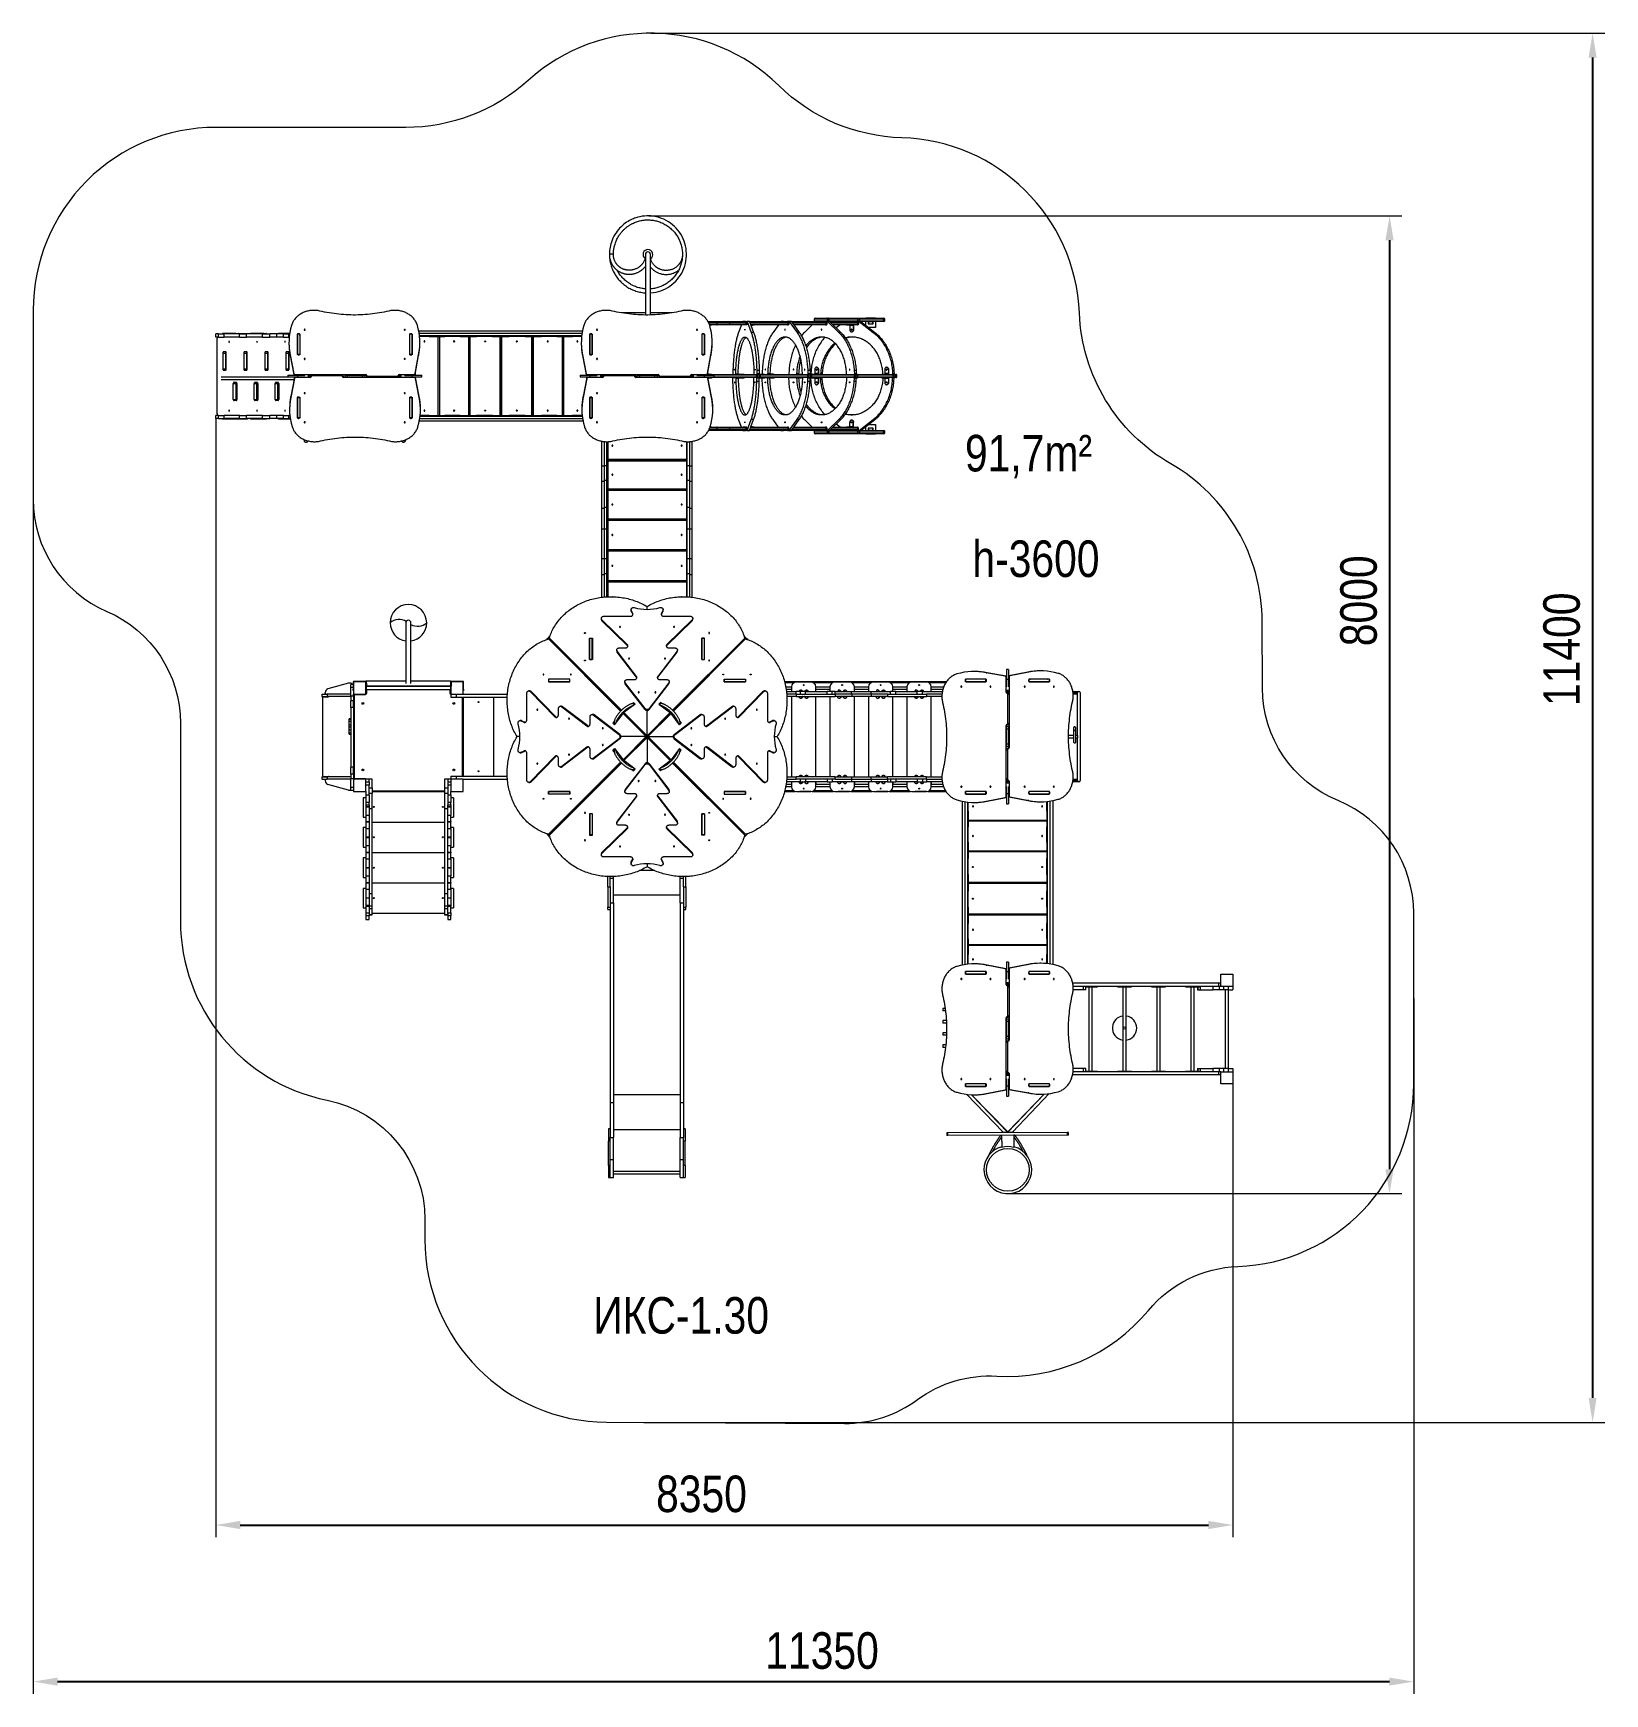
# Model space of a CAD drawing. Header units: millimetres. Extents: x -5136 to 7768, y -7241 to 6389.
import ezdxf

# ---------------------------------------------------------------- set-up
doc = ezdxf.new("R2010")
doc.units = ezdxf.units.MM
for name, color, linetype in [('DiKom', 7, 'Continuous'), ('DIKOM_АРТИКУЛ', 7, 'Continuous'), ('DIKOM_ЗОНА', 80, 'Continuous'), ('DIKOM_ОБЪЕКТ', 7, 'Continuous'), ('DIKOM_РАЗМЕР_ЗОНА', 7, 'Continuous'), ('DIKOM_РАЗМЕР_ОБЪЕКТА', 7, 'Continuous')]:
    doc.layers.add(name, color=color, linetype=linetype)
doc.styles.add('style1', font='arial.ttf', dxfattribs={"width": 0.8})
doc.dimstyles.new('1-50', dxfattribs={"dimtxt": 300, "dimasz": 200, "dimexe": 100, "dimexo": 0, "dimgap": 100, "dimtad": 1, "dimtxsty": 'style1', "dimcen": 200, "dimclrd": 7, "dimclre": 7, "dimclrt": 7, "dimadec": 1, "dimazin": 2, "dimtfac": 1, "dimtmove": 0, "dimatfit": 2, "dimfxl": 0, "dimlwd": 25, "dimlwe": 18, "dimarcsym": 0})

msp = doc.modelspace()

# ---------------------------------------------------------------- texts
at = {"layer": 'DIKOM_АРТИКУЛ', "insert": (-536.918, -3985.016), "char_height": 300, "attachment_point": 1, "style": 'style1'}
msp.add_mtext_dynamic_manual_height_columns('ИКС-1.30', width=1667.53662, gutter_width=20, heights=[0], dxfattribs=at)
at = {"layer": 'DIKOM_РАЗМЕР_ОБЪЕКТА', "char_height": 300, "width": 1252.54025, "attachment_point": 1, "style": 'style1'}
for s, insert in [('91,7m²', (2514.455, 3092.012)), ('h-3600', (2575.394, 2225.394))]:
    msp.add_mtext(s, dxfattribs=dict(at, insert=insert))

# ---------------------------------------------------------------- blocks, each defined once
blk = doc.blocks.new('*D10')
at = {"layer": 'Defpoints', "color": 0, "transparency": 16777216}
for p in [(-82, 4890), (2867, -3136), (6001, -3136)]:
    blk.add_point(p, dxfattribs=at)
at = {"layer": 'DiKom', "color": 7, "lineweight": 18, "transparency": 16777216}
for p, q in [((-82, 4890), (6101, 4890)), ((2867, -3136), (6101, -3136))]:
    blk.add_line(p, q, dxfattribs=at)
at = {"layer": 'DiKom', "color": 7, "lineweight": 25, "transparency": 16777216}
blk.add_line((6001, 4690), (6001, -2936), dxfattribs=at)
at = {"layer": 'DiKom', "color": 7, "transparency": 16777216}
for points in [[(5967, 4690), (6034, 4690), (6001, 4890)], [(5967, -2936), (6034, -2936), (6001, -3136)]]:
    blk.add_solid(points, dxfattribs=at)
at = {"layer": 'DiKom', "color": 7, "transparency": 16777216, "insert": (5748, 1730), "char_height": 300, "attachment_point": 5, "rotation": 90, "style": 'style1'}
blk.add_mtext('8000', dxfattribs=at)
blk = doc.blocks.new('*D11')
at = {"layer": 'Defpoints', "color": 0, "transparency": 16777216}
for p in [(-3636, 3225), (4714, -2235), (4714, -5856)]:
    blk.add_point(p, dxfattribs=at)
at = {"layer": 'DIKOM_РАЗМЕР_ОБЪЕКТА', "color": 7, "lineweight": 18, "transparency": 16777216}
for p, q in [((-3636, 3225), (-3636, -5956)), ((4714, -2235), (4714, -5956))]:
    blk.add_line(p, q, dxfattribs=at)
at = {"layer": 'DIKOM_РАЗМЕР_ОБЪЕКТА', "color": 7, "lineweight": 25, "transparency": 16777216}
blk.add_line((-3436, -5856), (4514, -5856), dxfattribs=at)
at = {"layer": 'DIKOM_РАЗМЕР_ОБЪЕКТА', "color": 7, "transparency": 16777216}
for points in [[(-3436, -5822), (-3436, -5889), (-3636, -5856)], [(4514, -5822), (4514, -5889), (4714, -5856)]]:
    blk.add_solid(points, dxfattribs=at)
at = {"layer": 'DIKOM_РАЗМЕР_ОБЪЕКТА', "color": 7, "transparency": 16777216, "insert": (351, -5602), "char_height": 300, "attachment_point": 5, "style": 'style1'}
blk.add_mtext('8350', dxfattribs=at)
blk = doc.blocks.new('*D12')
at = {"layer": 'Defpoints', "color": 0, "transparency": 16777216}
for p in [(-65, 6389), (-123, -5013), (7668, -5013)]:
    blk.add_point(p, dxfattribs=at)
at = {"layer": 'DIKOM_РАЗМЕР_ЗОНА', "color": 7, "lineweight": 18, "transparency": 16777216}
for p, q in [((-65, 6389), (7768, 6389)), ((-123, -5013), (7768, -5013))]:
    blk.add_line(p, q, dxfattribs=at)
at = {"layer": 'DIKOM_РАЗМЕР_ЗОНА', "color": 7, "lineweight": 25, "transparency": 16777216}
blk.add_line((7668, 6189), (7668, -4813), dxfattribs=at)
at = {"layer": 'DIKOM_РАЗМЕР_ЗОНА', "color": 7, "transparency": 16777216}
for points in [[(7635, 6189), (7701, 6189), (7668, 6389)], [(7635, -4813), (7701, -4813), (7668, -5013)]]:
    blk.add_solid(points, dxfattribs=at)
at = {"layer": 'DIKOM_РАЗМЕР_ЗОНА', "color": 7, "transparency": 16777216, "insert": (7415, 1332), "char_height": 300, "attachment_point": 5, "rotation": 90, "style": 'style1'}
blk.add_mtext('11400', dxfattribs=at)
blk = doc.blocks.new('*D13')
at = {"layer": 'Defpoints', "color": 0, "transparency": 16777216}
for p in [(-5136, 3339), (6199, -1535), (6199, -7141)]:
    blk.add_point(p, dxfattribs=at)
at = {"layer": 'DIKOM_РАЗМЕР_ОБЪЕКТА', "color": 7, "lineweight": 18, "transparency": 16777216}
for p, q in [((-5136, 3339), (-5136, -7241)), ((6199, -1535), (6199, -7241))]:
    blk.add_line(p, q, dxfattribs=at)
at = {"layer": 'DIKOM_РАЗМЕР_ОБЪЕКТА', "color": 7, "lineweight": 25, "transparency": 16777216}
blk.add_line((-4936, -7141), (5999, -7141), dxfattribs=at)
at = {"layer": 'DIKOM_РАЗМЕР_ОБЪЕКТА', "color": 7, "transparency": 16777216}
for points in [[(-4936, -7108), (-4936, -7174), (-5136, -7141)], [(5999, -7108), (5999, -7174), (6199, -7141)]]:
    blk.add_solid(points, dxfattribs=at)
at = {"layer": 'DIKOM_РАЗМЕР_ОБЪЕКТА', "color": 7, "transparency": 16777216, "insert": (1341, -6888), "char_height": 300, "attachment_point": 5, "style": 'style1'}
blk.add_mtext('11350', dxfattribs=at)

# ---------------------------------------------------------------- dimensions: what is measured, and where the dimension line sits
at = {"layer": 'DiKom'}
dim = msp.add_linear_dim(base=(6000.725, -3136.139), p1=(-81.509, 4889.535), p2=(2866.752, -3136.139), angle=90, text='8000', dimstyle='1-50', dxfattribs=at)
dim.commit()
dim.dimension.update_dxf_attribs({"geometry": '*D10', "text_midpoint": (6000.725, 1729.574), "dimtype": 160})
at = {"layer": 'DIKOM_РАЗМЕР_ЗОНА'}
dim = msp.add_linear_dim(base=(7668.064, -5013.475), p1=(-65.499, 6388.777), p2=(-123.455, -5013.475), angle=90, text='11400', dimstyle='1-50', dxfattribs=at)
dim.commit()
dim.dimension.update_dxf_attribs({"geometry": '*D12', "text_midpoint": (7668.064, 1332.283), "dimtype": 160})
at = {"layer": 'DIKOM_РАЗМЕР_ОБЪЕКТА'}
for base, p1, p2, text, picture, middle in [((6199.116, -7140.991), (-5135.921, 3339.121), (6199.116, -1534.929), '11350', '*D13', (1341.037, -7140.991)), ((4714.314, -5855.576), (-3635.921, 3225.1), (4714.314, -2234.9), '8350', '*D11', (351.043, -5855.576))]:
    dim = msp.add_linear_dim(base=base, p1=p1, p2=p2, text=text, dimstyle='1-50', dxfattribs=at)
    dim.commit()
    dim.dimension.update_dxf_attribs({"geometry": picture, "text_midpoint": middle, "dimtype": 160})

# ---------------------------------------------------------------- linework, layer by layer
at = {"layer": 'DIKOM_ЗОНА', "color": 3, "lineweight": 15}
msp.add_lwpolyline([(-4531.344, 1643.599, -0.299575053), (-3926.767, 725.1), (-3926.767, -898.155, 0.357185543), (-2722.638, -2368.686, -0.357185543), (-1919.885, -3349.04), (-1919.885, -3511.949, 0.412725625), (-427.509, -5011.929), (1525.411, -5021.856, 0.161474866), (2123.904, -4826.769, -0.175545589), (2777.089, -4633.457, 0.238785141), (4020.729, -4094.438, -0.213506443), (4753.675, -3733.966, 0.403597688), (6199.116, -2234.958), (6199.116, -834.9, 0.304401315), (5578.229, 90.451, -0.303445102), (4957.347, 1012.3), (4955.43, 1559.977, 0.267309959), (4203.99, 2854.599, -0.25722998), (3453.815, 4092.651, 0.394376787), (1995.543, 5530.283, -0.189501599), (985.249, 5959.257, 0.396694423), (-1070.843, 6002.008, -0.185872049), (-2077.06, 5615.239), (-3635.049, 5616.144, 0.414383835), (-5135.921, 4116.145), (-5135.921, 2562.098, 0.299575053), (-4531.344, 1643.599)], format="xyb", dxfattribs=at)
at = {"layer": 'DIKOM_ОБЪЕКТ', "color": 7, "linetype": 'Continuous', "lineweight": 15}
for p, q in [((-371.928, 4571.111), (-371.706, 4583.24)), ((-109.499, 4573.115), (-109.499, 4073.915)), ((-67.499, 4073.915), (-67.499, 4573.115)), ((194.927, 4575.769), (195.001, 4573.125)), ((228.001, 4573.104), (227.86, 4578.918)), ((-109.499, 4093.115), (-305.898, 4093.115)), ((109.097, 4093.115), (-67.499, 4093.115)), ((404.99, 4022.079), (476.114, 4022.079)), ((480.572, 4015.079), (408.725, 4015.079)), ((414.498, 4002.079), (480.572, 4002.079)), ((476.114, 3995.079), (417.02, 3995.079)), ((433.079, 3992.079), (417.982, 3992.079)), ((433.079, 3992.079), (433.079, 3995.079)), ((476.114, 4022.079), (581.64, 4022.079)), ((581.64, 3995.079), (476.114, 3995.079)), ((480.572, 4002.079), (480.572, 4015.079)), ((582.721, 4015.079), (480.572, 4015.079)), ((480.572, 4002.079), (582.721, 4002.079)), ((581.64, 4022.079), (714.987, 4022.079)), ((714.987, 3995.079), (581.64, 3995.079)), ((582.721, 4002.079), (582.721, 4015.079)), ((717.113, 4015.079), (582.721, 4015.079)), ((582.721, 4002.079), (717.113, 4002.079)), ((679.342, 3995.079), (655.771, 3932.822)), ((710.613, 4022.869), (690.196, 4022.869)), ((714.987, 4022.079), (721.051, 4022.079)), ((721.051, 3995.079), (714.987, 3995.079)), ((717.113, 4002.079), (717.113, 4015.079)), ((722.689, 4015.079), (717.113, 4015.079)), ((717.113, 4002.079), (722.689, 4002.079)), ((721.051, 4022.079), (723.737, 4022.079)), ((721.093, 3995.079), (721.051, 3995.079)), ((721.326, 3995.08), (721.112, 3995.08)), ((722.689, 4015.079), (722.689, 4002.079)), ((723.197, 4015.079), (722.689, 4015.079)), ((722.689, 4002.079), (723.183, 4002.079)), ((723.197, 4017.869), (723.197, 4003.08)), ((744.785, 4022.869), (724.368, 4022.869)), ((725.005, 4022.062), (758.793, 3932.822)), ((745.422, 4022.062), (725.005, 4022.062)), ((745.416, 4022.079), (747.719, 4022.079)), ((745.422, 4022.062), (779.209, 3932.822)), ((747.719, 4022.079), (1058.025, 4022.079)), ((748.861, 4015.079), (748.066, 4015.079)), ((1061.599, 4015.079), (748.861, 4015.079)), ((748.861, 4015.079), (748.861, 4012.98)), ((752.988, 4002.079), (1061.599, 4002.079)), ((1058.025, 3995.079), (755.638, 3995.079)), ((756.774, 3992.08), (770.8, 3992.08)), ((770.8, 3992.08), (770.8, 3995.079)), ((784.587, 3992.08), (770.8, 3992.08)), ((784.587, 3992.08), (784.587, 3995.079)), ((983.82, 3995.079), (938.785, 3932.822)), ((1023.34, 4022.869), (1004.556, 4022.869)), ((1058.025, 4022.079), (1063.543, 4022.079)), ((1063.543, 3995.079), (1058.025, 3995.079)), ((1061.599, 4002.079), (1061.599, 4015.079)), ((1066.673, 4015.079), (1061.599, 4015.079)), ((1061.599, 4002.079), (1066.673, 4002.079)), ((1063.543, 4022.079), (1068.639, 4022.079)), ((1063.588, 3995.079), (1063.543, 3995.079)), ((1063.625, 3995.08), (1064.032, 3995.08)), ((1066.673, 4015.079), (1066.673, 4002.079)), ((1067.609, 4015.079), (1066.673, 4015.079)), ((1066.673, 4002.079), (1067.581, 4002.079)), ((1067.609, 4017.869), (1067.609, 4003.08)), ((1088.628, 4022.869), (1069.845, 4022.869)), ((1071.063, 4022.062), (1135.616, 3932.822)), ((1089.846, 4022.062), (1071.063, 4022.062)), ((1089.834, 4022.079), (1370.392, 4022.079)), ((1089.846, 4022.062), (1154.4, 3932.822)), ((1375.263, 4015.079), (1094.897, 4015.079)), ((1104.301, 4002.079), (1375.263, 4002.079)), ((1370.392, 3995.079), (1109.364, 3995.079)), ((1109.761, 3994.531), (1109.761, 3995.079)), ((1260.878, 3995.079), (1196.353, 3932.822)), ((1276.808, 4042.079), (1276.808, 4029.079)), ((1385.094, 4042.079), (1276.808, 4042.079)), ((1276.808, 4029.079), (1385.094, 4029.079)), ((1283.808, 4049.079), (1380.609, 4049.079)), ((1370.392, 4022.079), (1375.182, 4022.079)), ((1375.182, 3995.079), (1370.392, 3995.079)), ((1375.182, 4022.079), (1382.404, 4022.079)), ((1375.219, 3995.08), (1375.803, 3995.08)), ((1375.263, 4002.079), (1375.263, 4015.079)), ((1379.667, 4015.079), (1375.263, 4015.079)), ((1375.263, 4002.079), (1379.667, 4002.079)), ((1379.667, 4015.079), (1379.667, 4002.079)), ((1380.928, 4015.079), (1379.667, 4015.079)), ((1379.667, 4002.079), (1380.888, 4002.079)), ((1380.609, 4049.079), (1391.264, 4049.079)), ((1382.404, 4022.079), (1380.609, 4022.079)), ((1380.928, 4017.869), (1380.928, 4003.08)), ((1400.255, 4022.869), (1384.131, 4022.869)), ((1385.094, 4029.079), (1385.094, 4042.079)), ((1395.749, 4042.079), (1385.094, 4042.079)), ((1385.094, 4029.079), (1395.749, 4029.079)), ((1385.877, 4022.062), (1478.367, 3932.822)), ((1402, 4022.062), (1385.877, 4022.062)), ((1391.264, 4049.079), (1396.36, 4049.079)), ((1395.749, 4029.079), (1395.749, 4042.079)), ((1400.435, 4042.079), (1395.749, 4042.079)), ((1395.749, 4029.079), (1400.435, 4029.079)), ((1396.36, 4049.079), (1628.568, 4049.079)), ((1400.435, 4029.079), (1400.435, 4042.079)), ((1634.463, 4042.079), (1400.435, 4042.079)), ((1400.435, 4029.079), (1634.463, 4029.079)), ((1628.568, 4022.079), (1401.983, 4022.079)), ((1402, 4022.062), (1494.49, 3932.822)), ((1634.463, 4015.079), (1409.237, 4015.079)), ((1422.711, 4002.079), (1634.463, 4002.079)), ((1628.568, 3995.079), (1429.966, 3995.079)), ((1489.535, 3995.079), (1456.458, 3969.518)), ((1543.025, 3995.079), (1543.025, 3992.08)), ((1550.224, 3992.08), (1543.025, 3992.08)), ((1550.224, 3995.079), (1550.224, 3992.08)), ((1575.424, 3992.08), (1550.224, 3992.08)), ((1597.626, 3989.08), (1568.828, 3989.08)), ((1568.828, 3989.08), (1568.828, 3955.08)), ((1575.424, 3995.079), (1575.424, 3992.08)), ((1575.424, 3992.08), (1595.826, 3992.08)), ((1595.826, 3992.08), (1595.826, 3995.079)), ((1599.426, 3989.08), (1597.626, 3989.08)), ((1597.626, 3989.08), (1597.626, 3955.08)), ((1597.626, 3955.08), (1599.426, 3955.08)), ((1599.426, 3989.08), (1599.426, 3955.08)), ((1628.568, 4049.079), (1632.24, 4049.079)), ((1632.24, 4022.079), (1628.568, 4022.079)), ((1632.24, 3995.079), (1628.568, 3995.079)), ((1632.24, 4049.079), (1646.625, 4049.079)), ((1641.266, 4022.079), (1632.24, 4022.079)), ((1632.294, 3995.08), (1633.026, 3995.08)), ((1634.463, 4029.079), (1634.463, 4042.079)), ((1637.84, 4042.079), (1634.463, 4042.079)), ((1634.463, 4029.079), (1637.84, 4029.079)), ((1634.463, 4002.079), (1634.463, 4015.079)), ((1637.84, 4015.079), (1634.463, 4015.079)), ((1634.463, 4002.079), (1637.84, 4002.079)), ((1637.84, 4029.079), (1637.84, 4042.079)), ((1652.225, 4042.079), (1637.84, 4042.079)), ((1637.84, 4029.079), (1652.225, 4029.079)), ((1637.84, 4015.079), (1637.84, 4002.079)), ((1639.424, 4015.079), (1637.84, 4015.079)), ((1637.84, 4002.079), (1639.374, 4002.079)), ((1639.424, 4017.869), (1639.424, 4003.08)), ((1656.025, 4022.869), (1643.424, 4022.869)), ((1645.603, 4022.062), (1761.082, 3932.822)), ((1658.204, 4022.062), (1645.603, 4022.062)), ((1646.625, 4049.079), (1839.203, 4049.079)), ((1652.225, 4029.079), (1652.225, 4042.079)), ((1846.085, 4042.079), (1652.225, 4042.079)), ((1652.225, 4029.079), (1846.085, 4029.079)), ((1839.203, 4022.079), (1658.182, 4022.079)), ((1658.204, 4022.062), (1773.683, 3932.822)), ((1700.574, 4049.079), (1700.574, 4052.079)), ((1700.574, 4052.079), (1780.574, 4052.079)), ((1700.574, 3989.319), (1700.574, 4022.079)), ((1720.245, 4019.579), (1720.245, 4004.579)), ((1722.245, 4019.579), (1722.245, 4004.579)), ((1722.245, 4019.579), (1722.574, 4019.579)), ((1722.245, 4004.579), (1722.574, 4004.579)), ((1722.574, 4019.579), (1722.574, 4004.579)), ((1757.745, 4020.079), (1722.745, 4020.079)), ((1722.745, 4004.079), (1757.745, 4004.079)), ((1722.745, 4002.079), (1757.745, 4002.079)), ((1780.574, 3972.079), (1722.883, 3972.079)), ((1757.745, 4002.079), (1758.074, 4002.079)), ((1758.245, 4004.579), (1758.245, 4019.579)), ((1760.245, 4004.579), (1760.245, 4019.579)), ((1760.245, 4019.579), (1760.574, 4019.579)), ((1760.245, 4004.579), (1760.574, 4004.579)), ((1760.574, 4004.579), (1760.574, 4019.579)), ((1780.574, 4052.079), (1780.574, 4049.079)), ((1780.576, 4052.079), (1780.574, 4052.079)), ((1780.574, 4022.079), (1780.574, 3972.079)), ((1780.576, 3972.079), (1780.574, 3972.079)), ((1780.576, 4052.079), (1780.576, 4049.079)), ((1780.576, 4022.079), (1780.576, 3972.079)), ((1839.203, 4049.079), (1848.47, 4049.079)), ((1848.47, 4022.079), (1839.203, 4022.079)), ((1846.085, 4029.079), (1846.085, 4042.079)), ((1855.47, 4042.079), (1846.085, 4042.079)), ((1846.085, 4029.079), (1855.47, 4029.079)), ((1855.47, 4029.079), (1855.47, 4042.079)), ((-3635.921, 3895.1), (-3635.921, 3922.1)), ((-3613.452, 3922.1), (-3635.921, 3922.1)), ((-3613.452, 3895.1), (-3635.921, 3895.1)), ((-3627.651, 3875.1), (-3627.651, 3272.1)), ((-3613.452, 3895.1), (-3613.452, 3922.1)), ((-3613.452, 3922.1), (-3568.875, 3922.1)), ((-3613.452, 3895.1), (-3568.875, 3895.1)), ((-3474.506, 3923.6), (-3580.044, 3923.6)), ((-3568.875, 3895.1), (-3568.875, 3922.1)), ((-3443.31, 3922.1), (-3568.875, 3922.1)), ((-3443.31, 3895.1), (-3568.875, 3895.1)), ((-3474.506, 3923.6), (-3452.389, 3923.6)), ((-3455.921, 3923.6), (-3455.921, 3925.1)), ((-3455.921, 3925.1), (-3375.921, 3925.1)), ((-3443.31, 3895.1), (-3443.31, 3922.1)), ((-3443.31, 3922.1), (-3385.69, 3922.1)), ((-3443.31, 3895.1), (-3385.69, 3895.1)), ((-3385.69, 3895.1), (-3385.69, 3922.1)), ((-3253.648, 3922.1), (-3385.69, 3922.1)), ((-3253.648, 3895.1), (-3385.69, 3895.1)), ((-3375.921, 3925.1), (-3375.921, 3922.1)), ((-3245.075, 3923.6), (-3350.613, 3923.6)), ((-3253.648, 3895.1), (-3253.648, 3922.1)), ((-3253.648, 3922.1), (-3193.84, 3922.1)), ((-3253.648, 3895.1), (-3193.84, 3895.1)), ((-3245.075, 3923.6), (-3222.958, 3923.6)), ((-3193.84, 3895.1), (-3193.84, 3922.1)), ((-3136.381, 3922.1), (-3193.84, 3922.1)), ((-3136.381, 3895.1), (-3193.84, 3895.1)), ((-3136.381, 3895.1), (-3136.381, 3922.1)), ((-3080.497, 3922.1), (-3136.381, 3922.1)), ((-3080.497, 3895.1), (-3136.381, 3895.1)), ((-3030.208, 3923.6), (-3121.183, 3923.6)), ((-3080.497, 3895.1), (-3080.497, 3922.1)), ((-3080.497, 3922.1), (-3037.955, 3922.1)), ((-3080.497, 3895.1), (-3037.955, 3895.1)), ((-3037.955, 3895.1), (-3037.955, 3922.1)), ((-3030.433, 3922.1), (-3037.955, 3922.1)), ((-3033.681, 3895.1), (-3037.955, 3895.1)), ((-3035.745, 3850.263), (-3035.745, 3842.763)), ((-2967.671, 3914.654), (-2967.671, 3755.739)), ((-2966.921, 3895.1), (-2967.671, 3895.1)), ((-2967.671, 3875.1), (-2966.921, 3875.1)), ((-2945.921, 3919.481), (-2966.921, 3919.481)), ((-2966.921, 3919.481), (-2966.921, 3752.749)), ((-2948.831, 3920.594), (-2964.01, 3920.594)), ((-2954.171, 3922.449), (-2958.671, 3922.449)), ((-2958.671, 3922.449), (-2958.671, 3920.594)), ((-2954.171, 3922.449), (-2954.171, 3920.594)), ((-2945.921, 3919.481), (-2945.921, 3752.749)), ((-2945.171, 3755.739), (-2945.171, 3914.654)), ((-2046.671, 3914.654), (-2046.671, 3755.739)), ((-2045.921, 3904.1), (-2046.671, 3904.1)), ((-2024.921, 3919.481), (-2045.921, 3919.481)), ((-2045.921, 3919.481), (-2045.921, 3752.749)), ((-2027.831, 3920.594), (-2043.01, 3920.594)), ((-2033.171, 3922.449), (-2037.671, 3922.449)), ((-2037.671, 3922.449), (-2037.671, 3920.594)), ((-2033.171, 3922.449), (-2033.171, 3920.594)), ((-2024.921, 3919.481), (-2024.921, 3752.749)), ((-2024.171, 3904.1), (-2024.921, 3904.1)), ((-2024.921, 3898.1), (-2024.171, 3898.1)), ((-2024.171, 3755.739), (-2024.171, 3914.654)), ((-1970.541, 3946.1), (-626.26, 3946.1)), ((-629.978, 3925.1), (-1966.823, 3925.1)), ((-632.767, 3904.1), (-1964.034, 3904.1)), ((-1884.058, 3898.1), (-1963.406, 3898.1)), ((-1961.056, 3842.763), (-1961.056, 3850.263)), ((-1884.058, 3898.1), (-1884.058, 3904.1)), ((-1884.058, 3898.1), (-1755.951, 3898.1)), ((-1810.609, 3252.1), (-1810.609, 3898.1)), ((-1801.075, 3898.1), (-1801.075, 3252.1)), ((-1755.951, 3898.1), (-1755.951, 3904.1)), ((-1629.223, 3898.1), (-1755.951, 3898.1)), ((-1629.223, 3898.1), (-1629.223, 3904.1)), ((-1629.223, 3898.1), (-1494.777, 3898.1)), ((-1559.807, 3252.1), (-1559.807, 3898.1)), ((-1552.734, 3252.1), (-1552.734, 3898.1)), ((-1549.783, 3898.1), (-1549.783, 3252.1)), ((-1494.777, 3898.1), (-1494.777, 3904.1)), ((-1363.961, 3898.1), (-1494.777, 3898.1)), ((-1363.961, 3898.1), (-1363.961, 3904.1)), ((-1363.961, 3898.1), (-1227.383, 3898.1)), ((-1300.75, 3252.1), (-1300.75, 3898.1)), ((-1298.377, 3252.1), (-1298.377, 3898.1)), ((-1292.952, 3898.1), (-1292.952, 3252.1)), ((-1290.548, 3898.1), (-1290.548, 3252.1)), ((-1227.383, 3898.1), (-1227.383, 3904.1)), ((-1096.57, 3898.1), (-1227.383, 3898.1)), ((-1096.57, 3898.1), (-1096.57, 3904.1)), ((-1096.57, 3898.1), (-962.132, 3898.1)), ((-1041.541, 3252.1), (-1041.541, 3898.1)), ((-1038.586, 3898.1), (-1038.586, 3252.1)), ((-1031.482, 3898.1), (-1031.482, 3252.1)), ((-962.132, 3898.1), (-962.132, 3904.1)), ((-835.415, 3898.1), (-962.132, 3898.1)), ((-835.415, 3898.1), (-835.415, 3904.1)), ((-835.415, 3898.1), (-707.324, 3898.1)), ((-790.29, 3252.1), (-790.29, 3898.1)), ((-780.688, 3898.1), (-780.688, 3252.1)), ((-707.324, 3898.1), (-707.324, 3904.1)), ((-633.395, 3898.1), (-707.324, 3898.1)), ((-635.745, 3850.263), (-635.745, 3842.763)), ((-567.671, 3914.654), (-567.671, 3755.739)), ((-566.921, 3904.1), (-567.671, 3904.1)), ((-567.671, 3898.1), (-566.921, 3898.1)), ((-545.921, 3919.481), (-566.921, 3919.481)), ((-566.921, 3919.481), (-566.921, 3752.749)), ((-548.831, 3920.594), (-564.01, 3920.594)), ((-554.171, 3922.449), (-558.671, 3922.449)), ((-558.671, 3922.449), (-558.671, 3920.594)), ((-554.171, 3922.449), (-554.171, 3920.594)), ((-545.921, 3919.481), (-545.921, 3752.749)), ((-545.171, 3904.1), (-545.921, 3904.1)), ((-545.171, 3755.739), (-545.171, 3914.654)), ((353.329, 3914.654), (353.329, 3755.739)), ((375.079, 3919.481), (354.079, 3919.481)), ((354.079, 3919.481), (354.079, 3752.749)), ((372.169, 3920.594), (356.99, 3920.594)), ((366.829, 3922.449), (362.329, 3922.449)), ((362.329, 3922.449), (362.329, 3920.594)), ((366.829, 3922.449), (366.829, 3920.594)), ((375.079, 3919.481), (375.079, 3752.749)), ((375.829, 3755.739), (375.829, 3914.654)), ((438.944, 3842.763), (438.944, 3850.263)), ((779.209, 3932.822), (758.793, 3932.822)), ((1154.4, 3932.822), (1135.616, 3932.822)), ((1494.49, 3932.822), (1478.367, 3932.822)), ((1583.227, 3937.08), (1585.027, 3937.08)), ((1773.683, 3932.822), (1761.082, 3932.822)), ((-3578.897, 3763.6), (-3578.897, 3633.6)), ((-3578.897, 3763.6), (-3556.78, 3763.6)), ((-3555.954, 3773.6), (-3573.161, 3773.6)), ((-3556.78, 3763.6), (-3556.78, 3633.6)), ((-3550.218, 3633.6), (-3550.218, 3763.6)), ((-3406.824, 3763.6), (-3406.824, 3633.6)), ((-3406.824, 3763.6), (-3384.707, 3763.6)), ((-3383.881, 3773.6), (-3401.088, 3773.6)), ((-3384.707, 3763.6), (-3384.707, 3633.6)), ((-3378.145, 3633.6), (-3378.145, 3763.6)), ((-3234.751, 3763.6), (-3234.751, 3633.6)), ((-3234.751, 3763.6), (-3212.634, 3763.6)), ((-3211.808, 3773.6), (-3229.015, 3773.6)), ((-3212.634, 3763.6), (-3212.634, 3633.6)), ((-3206.072, 3633.6), (-3206.072, 3763.6)), ((-3062.678, 3763.6), (-3062.678, 3633.6)), ((-3062.678, 3763.6), (-3040.561, 3763.6)), ((-3039.735, 3773.6), (-3056.942, 3773.6)), ((-3040.561, 3763.6), (-3040.561, 3633.6)), ((-3033.999, 3633.6), (-3033.999, 3763.6)), ((-3025.387, 3750.15), (-2996.094, 3594.371)), ((-3025.387, 3750.15), (-3025.387, 3742.65)), ((-3025.387, 3742.65), (-2996.094, 3586.871)), ((-2945.921, 3752.749), (-2966.921, 3752.749)), ((-2966.921, 3752.749), (-2966.921, 3749.694)), ((-2958.671, 3747.945), (-2954.171, 3747.945)), ((-2945.921, 3752.749), (-2945.921, 3749.694)), ((-2024.921, 3752.749), (-2045.921, 3752.749)), ((-2045.921, 3752.749), (-2045.921, 3749.694)), ((-2037.671, 3747.945), (-2033.171, 3747.945)), ((-2024.921, 3752.749), (-2024.921, 3749.694)), ((-2000.706, 3594.373), (-1971.413, 3750.15)), ((-2000.706, 3586.873), (-1971.413, 3742.65)), ((-1971.413, 3750.15), (-1971.413, 3742.65)), ((-625.387, 3750.15), (-596.094, 3594.371)), ((-625.387, 3750.15), (-625.387, 3742.65)), ((-625.387, 3742.65), (-596.094, 3586.871)), ((-545.921, 3752.749), (-566.921, 3752.749)), ((-566.921, 3752.749), (-566.921, 3749.694)), ((-558.671, 3747.945), (-554.171, 3747.945)), ((-545.921, 3752.749), (-545.921, 3749.694)), ((375.079, 3752.749), (354.079, 3752.749)), ((354.079, 3752.749), (354.079, 3749.694)), ((362.329, 3747.945), (366.829, 3747.945)), ((375.079, 3752.749), (375.079, 3749.694)), ((399.294, 3594.373), (428.587, 3750.15)), ((399.294, 3586.873), (428.587, 3742.65)), ((428.587, 3750.15), (428.587, 3742.65)), ((-3578.897, 3633.6), (-3556.78, 3633.6)), ((-3573.161, 3623.6), (-3555.954, 3623.6)), ((-3406.824, 3633.6), (-3384.707, 3633.6)), ((-3401.088, 3623.6), (-3383.881, 3623.6)), ((-3234.751, 3633.6), (-3212.634, 3633.6)), ((-3229.015, 3623.6), (-3211.808, 3623.6)), ((-3062.678, 3633.6), (-3040.561, 3633.6)), ((-3056.942, 3623.6), (-3039.735, 3623.6)), ((-3046.193, 3582.594), (-3046.193, 3567.594)), ((-3046.193, 3582.594), (-2965.018, 3582.594)), ((-3046.193, 3567.594), (-2965.018, 3567.594)), ((-2991.135, 3563.307), (-3020.428, 3407.53)), ((-2991.135, 3555.807), (-3020.428, 3400.03)), ((-2996.094, 3594.371), (-2996.094, 3586.871)), ((-2991.135, 3555.807), (-2991.135, 3563.307)), ((-2986.224, 3587.103), (-2404.764, 3587.105)), ((-2986.224, 3587.103), (-2986.224, 3582.594)), ((-2981.265, 3563.075), (-2981.265, 3567.594)), ((-2862.04, 3563.075), (-2981.265, 3563.075)), ((-2965.018, 3582.594), (-2965.018, 3567.594)), ((-2965.018, 3582.594), (-2904.701, 3582.594)), ((-2965.018, 3567.594), (-2904.621, 3567.594)), ((-2880.78, 3579.603), (-2852.245, 3579.604)), ((-2862.04, 3570.575), (-2880.729, 3570.575)), ((-2863.22, 3579.603), (-2863.22, 3570.575)), ((-2862.04, 3563.075), (-2862.04, 3570.575)), ((-2853.152, 3569.638), (-2853.152, 3577.138)), ((-2843.278, 3576.931), (-2843.278, 3584.325)), ((-2605.839, 3576.931), (-2843.278, 3576.931)), ((-2605.839, 3576.931), (-2605.839, 3584.326)), ((-2596.872, 3579.604), (-2589.198, 3579.604)), ((-2595.965, 3569.638), (-2595.965, 3577.138)), ((-2595.451, 3579.604), (-2595.451, 3575.511)), ((-2587.077, 3563.075), (-2587.077, 3570.153)), ((-2005.617, 3563.077), (-2587.077, 3563.075)), ((-2579.477, 3567.594), (-2578.361, 3567.594)), ((-2579.45, 3582.594), (-2578.361, 3582.594)), ((-2578.361, 3582.594), (-2578.361, 3567.594)), ((-2578.361, 3582.594), (-2558.317, 3582.594)), ((-2578.361, 3567.594), (-2558.317, 3567.594)), ((-2558.317, 3582.594), (-2558.317, 3567.594)), ((-2558.317, 3582.594), (-2433.524, 3582.594)), ((-2558.317, 3567.594), (-2433.524, 3567.594)), ((-2433.524, 3582.594), (-2433.524, 3567.594)), ((-2433.524, 3582.594), (-2413.48, 3582.594)), ((-2433.524, 3567.594), (-2413.48, 3567.594)), ((-2413.48, 3582.594), (-2413.48, 3567.594)), ((-2413.48, 3582.594), (-2412.389, 3582.594)), ((-2413.48, 3567.594), (-2412.366, 3567.594)), ((-2404.764, 3587.105), (-2404.764, 3580.024)), ((-2394.969, 3570.576), (-2402.625, 3570.576)), ((-2396.391, 3574.669), (-2396.391, 3570.576)), ((-2395.877, 3580.542), (-2395.877, 3573.042)), ((-2386.002, 3573.249), (-2148.563, 3573.249)), ((-2386.002, 3573.249), (-2386.002, 3565.851)), ((-2148.563, 3573.249), (-2148.563, 3565.852)), ((-2111.105, 3570.577), (-2139.596, 3570.576)), ((-2138.689, 3580.542), (-2138.689, 3573.042)), ((-2129.802, 3587.105), (-2010.576, 3587.105)), ((-2129.802, 3587.105), (-2129.802, 3579.605)), ((-2129.802, 3579.605), (-2111.069, 3579.605)), ((-2128.621, 3579.605), (-2128.621, 3570.577)), ((-2087.207, 3567.594), (-2026.823, 3567.594)), ((-2087.153, 3582.594), (-2026.823, 3582.594)), ((-2026.823, 3582.594), (-2026.823, 3567.594)), ((-2026.823, 3582.594), (-1945.648, 3582.594)), ((-2026.823, 3567.594), (-1945.648, 3567.594)), ((-2010.576, 3587.105), (-2010.576, 3582.594)), ((-2005.617, 3563.077), (-2005.617, 3567.594)), ((-2000.706, 3594.373), (-2000.706, 3586.873)), ((-1995.747, 3555.809), (-1995.747, 3563.309)), ((-1966.454, 3407.53), (-1995.747, 3563.309)), ((-1966.454, 3400.03), (-1995.747, 3555.809)), ((-1945.648, 3567.594), (-1945.648, 3582.594)), ((-646.193, 3582.594), (-646.193, 3567.594)), ((-646.193, 3582.594), (-565.018, 3582.594)), ((-646.193, 3567.594), (-565.018, 3567.594)), ((-591.135, 3563.307), (-620.428, 3407.53)), ((-591.135, 3555.807), (-620.428, 3400.03)), ((-596.094, 3594.371), (-596.094, 3586.871)), ((-591.135, 3555.807), (-591.135, 3563.307)), ((-586.224, 3587.103), (-4.764, 3587.105)), ((-586.224, 3587.103), (-586.224, 3582.594)), ((-581.265, 3563.075), (-581.265, 3567.594)), ((-462.04, 3563.075), (-581.265, 3563.075)), ((-565.018, 3582.594), (-565.018, 3567.594)), ((-565.018, 3582.594), (-504.701, 3582.594)), ((-565.018, 3567.594), (-504.621, 3567.594)), ((-480.78, 3579.603), (-452.245, 3579.604)), ((-462.04, 3570.575), (-480.729, 3570.575)), ((-463.22, 3579.603), (-463.22, 3570.575)), ((-462.04, 3563.075), (-462.04, 3570.575)), ((-453.152, 3569.638), (-453.152, 3577.138)), ((-443.278, 3576.931), (-443.278, 3584.325)), ((-205.839, 3576.931), (-443.278, 3576.931)), ((-205.839, 3576.931), (-205.839, 3584.326)), ((-196.872, 3579.604), (-189.198, 3579.604)), ((-195.965, 3569.638), (-195.965, 3577.138)), ((-195.451, 3579.604), (-195.451, 3575.511)), ((-187.077, 3563.075), (-187.077, 3570.153)), ((394.383, 3563.077), (-187.077, 3563.075)), ((-179.477, 3567.594), (-178.361, 3567.594)), ((-179.45, 3582.594), (-178.361, 3582.594)), ((-178.361, 3582.594), (-178.361, 3567.594)), ((-178.361, 3582.594), (-158.317, 3582.594)), ((-178.361, 3567.594), (-158.317, 3567.594)), ((-158.317, 3582.594), (-158.317, 3567.594)), ((-158.317, 3582.594), (-33.524, 3582.594)), ((-158.317, 3567.594), (-33.524, 3567.594)), ((-33.524, 3582.594), (-33.524, 3567.594)), ((-33.524, 3582.594), (-13.48, 3582.594)), ((-33.524, 3567.594), (-13.48, 3567.594)), ((-13.48, 3582.594), (-13.48, 3567.594)), ((-13.48, 3582.594), (-12.389, 3582.594)), ((-13.48, 3567.594), (-12.366, 3567.594)), ((-4.764, 3587.105), (-4.764, 3580.024)), ((5.031, 3570.576), (-2.625, 3570.576)), ((3.609, 3574.669), (3.609, 3570.576)), ((4.123, 3580.542), (4.123, 3573.042)), ((13.998, 3573.249), (251.437, 3573.249)), ((13.998, 3573.249), (13.998, 3565.851)), ((251.437, 3573.249), (251.437, 3565.852)), ((288.895, 3570.577), (260.404, 3570.576)), ((261.311, 3580.542), (261.311, 3573.042)), ((270.198, 3587.105), (389.424, 3587.105)), ((270.198, 3587.105), (270.198, 3579.605)), ((270.198, 3579.605), (288.931, 3579.605)), ((271.379, 3579.605), (271.379, 3570.577)), ((312.793, 3567.594), (373.177, 3567.594)), ((312.847, 3582.594), (373.177, 3582.594)), ((373.177, 3582.594), (373.177, 3567.594)), ((373.177, 3582.594), (454.352, 3582.594)), ((373.177, 3567.594), (454.352, 3567.594)), ((389.424, 3587.105), (389.424, 3582.594)), ((394.383, 3563.077), (394.383, 3567.594)), ((399.294, 3594.373), (399.294, 3586.873)), ((399.619, 3588.601), (439.415, 3588.601)), ((415.079, 3591.6), (400.183, 3591.6)), ((404.253, 3555.809), (404.253, 3563.309)), ((433.546, 3407.53), (404.253, 3563.309)), ((433.546, 3400.03), (404.253, 3555.809)), ((439.415, 3561.601), (404.574, 3561.601)), ((415.079, 3558.601), (405.138, 3558.601)), ((415.079, 3591.6), (433.079, 3591.6)), ((415.079, 3588.601), (415.079, 3591.6)), ((415.079, 3558.601), (415.079, 3561.601)), ((433.079, 3558.601), (415.079, 3558.601)), ((433.079, 3588.601), (433.079, 3591.6)), ((433.079, 3561.601), (433.079, 3558.601)), ((439.415, 3588.601), (799.958, 3588.601)), ((799.958, 3561.601), (439.415, 3561.601)), ((454.352, 3567.594), (454.352, 3582.594)), ((802.238, 3581.601), (454.352, 3581.601)), ((454.352, 3568.601), (802.238, 3568.601)), ((609.535, 3619.746), (609.076, 3593.824)), ((609.535, 3530.455), (609.076, 3556.377)), ((610.245, 3561.6), (631.339, 3561.6)), ((651.755, 3561.6), (631.339, 3561.6)), ((632.507, 3593.314), (652.924, 3593.314)), ((632.507, 3556.887), (652.924, 3556.887)), ((651.755, 3561.6), (653.553, 3561.6)), ((653.553, 3591.6), (686.608, 3591.6)), ((653.553, 3591.6), (653.553, 3588.601)), ((653.553, 3561.6), (653.553, 3558.6)), ((686.608, 3561.6), (653.553, 3561.6)), ((686.608, 3558.6), (653.553, 3558.6)), ((686.608, 3591.6), (700.395, 3591.6)), ((686.608, 3588.601), (686.608, 3591.6)), ((686.608, 3558.6), (686.608, 3561.6)), ((686.608, 3561.6), (700.395, 3561.6)), ((700.395, 3558.6), (686.608, 3558.6)), ((700.395, 3588.601), (700.395, 3591.6)), ((700.395, 3558.6), (700.395, 3561.6)), ((804.318, 3561.6), (783.225, 3561.6)), ((799.958, 3588.601), (806.104, 3588.601)), ((806.104, 3561.601), (799.958, 3561.601)), ((802.238, 3568.601), (802.238, 3581.601)), ((807.742, 3581.601), (802.238, 3581.601)), ((802.238, 3568.601), (807.742, 3568.601)), ((824.735, 3561.6), (804.318, 3561.6)), ((805.029, 3619.746), (805.487, 3593.824)), ((825.445, 3619.746), (805.029, 3619.746)), ((805.029, 3530.455), (805.487, 3556.377)), ((825.904, 3593.824), (805.487, 3593.824)), ((825.904, 3556.377), (805.487, 3556.377)), ((806.104, 3588.601), (826.692, 3588.601)), ((826.692, 3561.601), (806.104, 3561.601)), ((807.742, 3581.601), (807.742, 3568.601)), ((828.33, 3581.601), (807.742, 3581.601)), ((807.742, 3568.601), (828.33, 3568.601)), ((854.993, 3561.6), (824.735, 3561.6)), ((825.445, 3619.746), (825.904, 3593.824)), ((825.445, 3530.455), (825.904, 3556.377)), ((825.808, 3591.6), (854.993, 3591.6)), ((854.993, 3558.6), (825.808, 3558.6)), ((826.692, 3588.601), (832.981, 3588.601)), ((832.981, 3561.601), (826.692, 3561.601)), ((828.33, 3568.601), (828.33, 3581.601)), ((833.962, 3581.601), (828.33, 3581.601)), ((828.33, 3568.601), (833.962, 3568.601)), ((832.981, 3588.601), (1220.512, 3588.601)), ((1220.512, 3561.601), (832.981, 3561.601)), ((833.962, 3581.601), (833.962, 3568.601)), ((1224.225, 3581.601), (833.962, 3581.601)), ((833.962, 3568.601), (1224.225, 3568.601)), ((850.448, 3619.746), (849.571, 3593.824)), ((850.448, 3530.455), (849.571, 3556.377)), ((854.993, 3591.6), (868.78, 3591.6)), ((854.993, 3588.601), (854.993, 3591.6)), ((854.993, 3558.6), (854.993, 3561.6)), ((854.993, 3561.6), (868.78, 3561.6)), ((868.78, 3558.6), (854.993, 3558.6)), ((868.78, 3588.601), (868.78, 3591.6)), ((868.78, 3558.6), (868.78, 3561.6)), ((868.78, 3561.6), (892.105, 3561.6)), ((892.105, 3561.6), (910.888, 3561.6)), ((913.12, 3593.314), (894.337, 3593.314)), ((913.12, 3556.887), (894.337, 3556.887)), ((938.955, 3561.6), (910.888, 3561.6)), ((938.955, 3591.6), (912.937, 3591.6)), ((938.955, 3558.6), (912.937, 3558.6)), ((938.955, 3591.6), (948.905, 3591.6)), ((938.955, 3588.601), (938.955, 3591.6)), ((938.955, 3558.6), (938.955, 3561.6)), ((938.955, 3561.6), (948.905, 3561.6)), ((948.905, 3558.6), (938.955, 3558.6)), ((948.905, 3588.601), (948.905, 3591.6)), ((948.905, 3558.6), (948.905, 3561.6)), ((1069.787, 3619.746), (1068.531, 3593.824)), ((1069.787, 3530.455), (1068.531, 3556.377)), ((1071.731, 3561.6), (1129.472, 3561.6)), ((1129.472, 3561.6), (1145.596, 3561.6)), ((1148.794, 3593.314), (1132.67, 3593.314)), ((1148.794, 3556.887), (1132.67, 3556.887)), ((1165.259, 3561.6), (1145.596, 3561.6)), ((1148.532, 3591.6), (1165.259, 3591.6)), ((1165.259, 3558.6), (1148.532, 3558.6)), ((1165.259, 3591.6), (1171.726, 3591.6)), ((1165.259, 3588.601), (1165.259, 3591.6)), ((1165.259, 3558.6), (1165.259, 3561.6)), ((1165.259, 3561.6), (1171.726, 3561.6)), ((1171.726, 3558.6), (1165.259, 3558.6)), ((1171.726, 3588.601), (1171.726, 3591.6)), ((1171.726, 3558.6), (1171.726, 3561.6)), ((1222.596, 3561.6), (1182.296, 3561.6)), ((1220.512, 3588.601), (1226.091, 3588.601)), ((1226.091, 3561.601), (1220.512, 3561.601)), ((1241.38, 3561.6), (1222.596, 3561.6)), ((1223.953, 3619.746), (1224.83, 3593.824)), ((1242.737, 3619.746), (1223.953, 3619.746)), ((1223.953, 3530.455), (1224.83, 3556.377)), ((1224.225, 3568.601), (1224.225, 3581.601)), ((1229.221, 3581.601), (1224.225, 3581.601)), ((1224.225, 3568.601), (1229.221, 3568.601)), ((1243.613, 3593.824), (1224.83, 3593.824)), ((1243.613, 3556.377), (1224.83, 3556.377)), ((1226.091, 3588.601), (1244.975, 3588.601)), ((1244.975, 3561.601), (1226.091, 3561.601)), ((1229.221, 3581.601), (1229.221, 3568.601)), ((1248.106, 3581.601), (1229.221, 3581.601)), ((1229.221, 3568.601), (1248.106, 3568.601)), ((1260.667, 3561.6), (1241.38, 3561.6)), ((1242.737, 3619.746), (1243.613, 3593.824)), ((1242.737, 3530.455), (1243.613, 3556.377)), ((1260.667, 3591.6), (1243.429, 3591.6)), ((1260.667, 3558.6), (1243.429, 3558.6)), ((1244.975, 3588.601), (1250.966, 3588.601)), ((1250.966, 3561.601), (1244.975, 3561.601)), ((1248.106, 3568.601), (1248.106, 3581.601)), ((1253.47, 3581.601), (1248.106, 3581.601)), ((1248.106, 3568.601), (1253.47, 3568.601)), ((1250.947, 3619.746), (1249.379, 3593.824)), ((1250.947, 3530.455), (1249.379, 3556.377)), ((1250.966, 3588.601), (1603.279, 3588.601)), ((1603.279, 3561.601), (1250.966, 3561.601)), ((1253.47, 3581.601), (1253.47, 3568.601)), ((1608.267, 3581.601), (1253.47, 3581.601)), ((1253.47, 3568.601), (1608.267, 3568.601)), ((1260.667, 3591.6), (1270.618, 3591.6)), ((1260.667, 3588.601), (1260.667, 3591.6)), ((1260.667, 3558.6), (1260.667, 3561.6)), ((1260.667, 3561.6), (1270.618, 3561.6)), ((1270.618, 3558.6), (1260.667, 3558.6)), ((1270.618, 3588.601), (1270.618, 3591.6)), ((1270.618, 3591.6), (1287.671, 3591.6)), ((1270.618, 3558.6), (1270.618, 3561.6)), ((1270.618, 3561.6), (1287.671, 3561.6)), ((1287.671, 3558.6), (1270.618, 3558.6)), ((1281.075, 3628.6), (1281.075, 3594.6)), ((1309.873, 3594.6), (1281.075, 3594.6)), ((1309.873, 3555.6), (1281.075, 3555.6)), ((1281.075, 3555.6), (1281.075, 3521.6)), ((1308.073, 3591.6), (1287.671, 3591.6)), ((1287.671, 3591.6), (1287.671, 3588.601)), ((1287.671, 3561.6), (1287.671, 3558.6)), ((1287.671, 3561.6), (1308.073, 3561.6)), ((1287.671, 3558.6), (1308.073, 3558.6)), ((1297.274, 3646.6), (1295.474, 3646.6)), ((1308.073, 3588.601), (1308.073, 3591.6)), ((1308.073, 3558.6), (1308.073, 3561.6)), ((1308.073, 3561.6), (1325.468, 3561.6)), ((1309.873, 3628.6), (1309.873, 3594.6)), ((1311.673, 3628.6), (1309.873, 3628.6)), ((1309.873, 3594.6), (1311.673, 3594.6)), ((1311.673, 3555.6), (1309.873, 3555.6)), ((1309.873, 3555.6), (1309.873, 3521.6)), ((1311.673, 3628.6), (1311.673, 3594.6)), ((1311.673, 3555.6), (1311.673, 3521.6)), ((1325.468, 3561.6), (1338.069, 3561.6)), ((1342.062, 3593.314), (1329.461, 3593.314)), ((1342.062, 3556.887), (1329.461, 3556.887)), ((1602.989, 3561.6), (1545.248, 3561.6)), ((1619.112, 3561.6), (1602.989, 3561.6)), ((1603.279, 3588.601), (1608.094, 3588.601)), ((1608.094, 3561.601), (1603.279, 3561.601)), ((1604.933, 3619.746), (1606.189, 3593.824)), ((1621.057, 3619.746), (1604.933, 3619.746)), ((1604.933, 3530.455), (1606.189, 3556.377)), ((1622.313, 3593.824), (1606.189, 3593.824)), ((1622.313, 3556.377), (1606.189, 3556.377)), ((1608.094, 3588.601), (1624.252, 3588.601)), ((1624.252, 3561.601), (1608.094, 3561.601)), ((1608.267, 3568.601), (1608.267, 3581.601)), ((1612.579, 3581.601), (1608.267, 3581.601)), ((1608.267, 3568.601), (1612.579, 3568.601)), ((1612.579, 3581.601), (1612.579, 3568.601)), ((1628.737, 3581.601), (1612.579, 3581.601)), ((1612.579, 3568.601), (1628.737, 3568.601)), ((1626.197, 3561.6), (1619.112, 3561.6)), ((1621.057, 3619.746), (1622.313, 3593.824)), ((1621.057, 3530.455), (1622.313, 3556.377)), ((1622.048, 3591.6), (1626.197, 3591.6)), ((1626.197, 3558.6), (1622.048, 3558.6)), ((1624.252, 3588.601), (1629.477, 3588.601)), ((1629.477, 3561.601), (1624.252, 3561.601)), ((1626.197, 3591.6), (1632.664, 3591.6)), ((1626.197, 3588.601), (1626.197, 3591.6)), ((1626.197, 3558.6), (1626.197, 3561.6)), ((1626.197, 3561.6), (1632.664, 3561.6)), ((1632.664, 3558.6), (1626.197, 3558.6)), ((1628.737, 3568.601), (1628.737, 3581.601)), ((1633.416, 3581.601), (1628.737, 3581.601)), ((1628.737, 3568.601), (1633.416, 3568.601)), ((1629.477, 3588.601), (1919.394, 3588.601)), ((1919.394, 3561.601), (1629.477, 3561.601)), ((1632.664, 3588.601), (1632.664, 3591.6)), ((1632.664, 3558.6), (1632.664, 3561.6)), ((1633.416, 3581.601), (1633.416, 3568.601)), ((1925.377, 3581.601), (1633.416, 3581.601)), ((1633.416, 3568.601), (1925.377, 3568.601)), ((1830.778, 3591.6), (1830.778, 3588.601)), ((1830.778, 3591.6), (1837.977, 3591.6)), ((1830.778, 3561.6), (1830.778, 3558.6)), ((1830.778, 3561.6), (1837.977, 3561.6)), ((1837.977, 3558.6), (1830.778, 3558.6)), ((1837.977, 3591.6), (1863.177, 3591.6)), ((1837.977, 3591.6), (1837.977, 3588.601)), ((1837.977, 3561.6), (1837.977, 3558.6)), ((1837.977, 3561.6), (1863.177, 3561.6)), ((1863.177, 3558.6), (1837.977, 3558.6)), ((1856.581, 3628.6), (1856.581, 3594.6)), ((1885.379, 3594.6), (1856.581, 3594.6)), ((1885.379, 3555.6), (1856.581, 3555.6)), ((1856.581, 3555.6), (1856.581, 3521.6)), ((1883.579, 3591.6), (1863.177, 3591.6)), ((1863.177, 3591.6), (1863.177, 3588.601)), ((1863.177, 3561.6), (1863.177, 3558.6)), ((1863.177, 3561.6), (1883.579, 3561.6)), ((1863.177, 3558.6), (1883.579, 3558.6)), ((1872.78, 3646.6), (1870.98, 3646.6)), ((1883.579, 3588.601), (1883.579, 3591.6)), ((1883.579, 3558.6), (1883.579, 3561.6)), ((1916.679, 3561.6), (1883.579, 3561.6)), ((1885.379, 3628.6), (1885.379, 3594.6)), ((1887.179, 3628.6), (1885.379, 3628.6)), ((1885.379, 3594.6), (1887.179, 3594.6)), ((1887.179, 3555.6), (1885.379, 3555.6)), ((1885.379, 3555.6), (1885.379, 3521.6)), ((1887.179, 3628.6), (1887.179, 3594.6)), ((1887.179, 3555.6), (1887.179, 3521.6)), ((1929.28, 3561.6), (1916.679, 3561.6)), ((1919.107, 3619.746), (1920.675, 3593.824)), ((1931.708, 3619.746), (1919.107, 3619.746)), ((1919.107, 3530.455), (1920.675, 3556.377)), ((1919.394, 3588.601), (1923.061, 3588.601)), ((1923.061, 3561.601), (1919.394, 3561.601)), ((1933.276, 3593.824), (1920.675, 3593.824)), ((1933.276, 3556.377), (1920.675, 3556.377)), ((1923.061, 3588.601), (1937.476, 3588.601)), ((1937.476, 3561.601), (1923.061, 3561.601)), ((1925.377, 3568.601), (1925.377, 3581.601)), ((1928.661, 3581.601), (1925.377, 3581.601)), ((1925.377, 3568.601), (1928.661, 3568.601)), ((1928.661, 3581.601), (1928.661, 3568.601)), ((1943.076, 3581.601), (1928.661, 3581.601)), ((1928.661, 3568.601), (1943.076, 3568.601)), ((1931.708, 3619.746), (1933.276, 3593.824)), ((1931.708, 3530.455), (1933.276, 3556.377)), ((1937.476, 3588.601), (1948.089, 3588.601)), ((1948.089, 3561.601), (1937.476, 3561.601)), ((1943.076, 3568.601), (1943.076, 3581.601)), ((1955.089, 3581.601), (1943.076, 3581.601)), ((1943.076, 3568.601), (1955.089, 3568.601)), ((1955.089, 3568.601), (1955.089, 3581.601)), ((-3492.86, 3383.6), (-3492.86, 3513.6)), ((-3492.86, 3513.6), (-3470.743, 3513.6)), ((-3487.125, 3523.6), (-3469.917, 3523.6)), ((-3470.743, 3383.6), (-3470.743, 3513.6)), ((-3464.181, 3513.6), (-3464.181, 3383.6)), ((-3320.787, 3383.6), (-3320.787, 3513.6)), ((-3320.787, 3513.6), (-3298.67, 3513.6)), ((-3315.052, 3523.6), (-3297.844, 3523.6)), ((-3298.67, 3383.6), (-3298.67, 3513.6)), ((-3292.109, 3513.6), (-3292.109, 3383.6)), ((-3148.714, 3383.6), (-3148.714, 3513.6)), ((-3148.714, 3513.6), (-3126.597, 3513.6)), ((-3142.979, 3523.6), (-3125.771, 3523.6)), ((-3126.597, 3383.6), (-3126.597, 3513.6)), ((-3120.036, 3513.6), (-3120.036, 3383.6)), ((-3020.428, 3400.03), (-3020.428, 3407.53)), ((-1966.454, 3400.03), (-1966.454, 3407.53)), ((-620.428, 3400.03), (-620.428, 3407.53)), ((433.546, 3400.03), (433.546, 3407.53)), ((825.445, 3530.455), (805.029, 3530.455)), ((1242.737, 3530.455), (1223.953, 3530.455)), ((1295.474, 3503.6), (1297.274, 3503.6)), ((1309.873, 3521.6), (1311.673, 3521.6)), ((1621.057, 3530.455), (1604.933, 3530.455)), ((1870.98, 3503.6), (1872.78, 3503.6)), ((1885.379, 3521.6), (1887.179, 3521.6)), ((1931.708, 3530.455), (1919.107, 3530.455)), ((-3492.86, 3383.6), (-3470.743, 3383.6)), ((-3469.917, 3373.6), (-3487.125, 3373.6)), ((-3320.787, 3383.6), (-3298.67, 3383.6)), ((-3297.844, 3373.6), (-3315.052, 3373.6)), ((-3148.714, 3383.6), (-3126.597, 3383.6)), ((-3125.771, 3373.6), (-3142.979, 3373.6)), ((-3030.786, 3307.416), (-3030.786, 3299.916)), ((-2967.671, 3394.441), (-2967.671, 3235.525)), ((-2967.671, 3272.1), (-2966.921, 3272.1)), ((-2966.921, 3400.341), (-2966.921, 3397.088)), ((-2945.921, 3397.088), (-2966.921, 3397.088)), ((-2966.921, 3397.088), (-2966.921, 3230.696)), ((-2954.171, 3402.235), (-2958.671, 3402.235)), ((-2945.921, 3400.341), (-2945.921, 3397.088)), ((-2945.921, 3397.088), (-2945.921, 3230.696)), ((-2945.171, 3235.525), (-2945.171, 3394.441)), ((-2046.671, 3394.441), (-2046.671, 3235.525)), ((-2045.921, 3400.341), (-2045.921, 3397.088)), ((-2024.921, 3397.088), (-2045.921, 3397.088)), ((-2045.921, 3397.088), (-2045.921, 3230.696)), ((-2033.171, 3402.235), (-2037.671, 3402.235)), ((-2024.921, 3400.341), (-2024.921, 3397.088)), ((-2024.921, 3397.088), (-2024.921, 3230.696)), ((-2024.171, 3235.525), (-2024.171, 3394.441)), ((-1956.096, 3299.916), (-1956.096, 3307.416)), ((-630.786, 3307.416), (-630.786, 3299.916)), ((-567.671, 3394.441), (-567.671, 3235.525)), ((-566.921, 3400.341), (-566.921, 3397.088)), ((-545.921, 3397.088), (-566.921, 3397.088)), ((-566.921, 3397.088), (-566.921, 3230.696)), ((-554.171, 3402.235), (-558.671, 3402.235)), ((-545.921, 3400.341), (-545.921, 3397.088)), ((-545.921, 3397.088), (-545.921, 3230.696)), ((-545.171, 3235.525), (-545.171, 3394.441)), ((353.329, 3394.441), (353.329, 3235.525)), ((354.079, 3400.341), (354.079, 3397.088)), ((375.079, 3397.088), (354.079, 3397.088)), ((354.079, 3397.088), (354.079, 3230.696)), ((366.829, 3402.235), (362.329, 3402.235)), ((375.079, 3400.341), (375.079, 3397.088)), ((375.079, 3397.088), (375.079, 3230.696)), ((375.829, 3235.525), (375.829, 3394.441)), ((443.904, 3299.916), (443.904, 3307.416)), ((-3635.921, 3225.1), (-3635.921, 3252.1)), ((-3613.452, 3252.1), (-3635.921, 3252.1)), ((-3613.452, 3225.1), (-3635.921, 3225.1)), ((-3613.452, 3225.1), (-3613.452, 3252.1)), ((-3613.452, 3252.1), (-3568.875, 3252.1)), ((-3613.452, 3225.1), (-3568.875, 3225.1)), ((-3580.044, 3223.6), (-3474.506, 3223.6)), ((-3568.875, 3225.1), (-3568.875, 3252.1)), ((-3443.31, 3252.1), (-3568.875, 3252.1)), ((-3443.31, 3225.1), (-3568.875, 3225.1)), ((-3474.506, 3223.6), (-3452.389, 3223.6)), ((-3455.921, 3222.1), (-3455.921, 3223.6)), ((-3375.921, 3222.1), (-3455.921, 3222.1)), ((-3443.31, 3225.1), (-3443.31, 3252.1)), ((-3443.31, 3252.1), (-3385.69, 3252.1)), ((-3443.31, 3225.1), (-3385.69, 3225.1)), ((-3385.69, 3225.1), (-3385.69, 3252.1)), ((-3253.648, 3252.1), (-3385.69, 3252.1)), ((-3253.648, 3225.1), (-3385.69, 3225.1)), ((-3375.921, 3225.1), (-3375.921, 3222.1)), ((-3350.613, 3223.6), (-3245.075, 3223.6)), ((-3253.648, 3225.1), (-3253.648, 3252.1)), ((-3253.648, 3252.1), (-3193.84, 3252.1)), ((-3253.648, 3225.1), (-3193.84, 3225.1)), ((-3245.075, 3223.6), (-3222.958, 3223.6)), ((-3193.84, 3225.1), (-3193.84, 3252.1)), ((-3136.381, 3252.1), (-3193.84, 3252.1)), ((-3136.381, 3225.1), (-3193.84, 3225.1)), ((-3136.381, 3225.1), (-3136.381, 3252.1)), ((-3080.497, 3252.1), (-3136.381, 3252.1)), ((-3080.497, 3225.1), (-3136.381, 3225.1)), ((-3121.183, 3223.6), (-3024.787, 3223.6)), ((-3080.497, 3225.1), (-3080.497, 3252.1)), ((-3080.497, 3252.1), (-3037.955, 3252.1)), ((-3080.497, 3225.1), (-3037.955, 3225.1)), ((-3037.955, 3225.1), (-3037.955, 3252.1)), ((-3028.437, 3252.1), (-3037.955, 3252.1)), ((-3025.021, 3225.1), (-3037.955, 3225.1)), ((-2966.921, 3252.1), (-2967.671, 3252.1)), ((-2945.921, 3230.696), (-2966.921, 3230.696)), ((-2966.921, 3230.696), (-2966.921, 3229.625)), ((-2964.01, 3229.583), (-2948.831, 3229.583)), ((-2958.671, 3227.731), (-2958.671, 3229.583)), ((-2958.671, 3227.731), (-2954.171, 3227.731)), ((-2954.171, 3227.731), (-2954.171, 3229.583)), ((-2945.921, 3230.696), (-2945.921, 3229.625)), ((-2046.671, 3246.1), (-2045.921, 3246.1)), ((-2024.921, 3230.696), (-2045.921, 3230.696)), ((-2045.921, 3230.696), (-2045.921, 3229.625)), ((-2043.01, 3229.583), (-2027.831, 3229.583)), ((-2037.671, 3227.731), (-2037.671, 3229.583)), ((-2037.671, 3227.731), (-2033.171, 3227.731)), ((-2033.171, 3227.731), (-2033.171, 3229.583)), ((-2024.921, 3252.1), (-2024.171, 3252.1)), ((-2024.921, 3246.1), (-2024.171, 3246.1)), ((-2024.921, 3230.696), (-2024.921, 3229.625)), ((-621.304, 3204.1), (-1965.577, 3204.1)), ((-1961.86, 3225.1), (-625.021, 3225.1)), ((-1959.072, 3246.1), (-627.81, 3246.1)), ((-1884.058, 3252.1), (-1958.444, 3252.1)), ((-1884.058, 3252.1), (-1755.951, 3252.1)), ((-1884.058, 3246.1), (-1884.058, 3252.1)), ((-1629.223, 3252.1), (-1755.951, 3252.1)), ((-1755.951, 3246.1), (-1755.951, 3252.1)), ((-1629.223, 3252.1), (-1494.777, 3252.1)), ((-1629.223, 3246.1), (-1629.223, 3252.1)), ((-1363.961, 3252.1), (-1494.777, 3252.1)), ((-1494.777, 3246.1), (-1494.777, 3252.1)), ((-1363.961, 3252.1), (-1227.383, 3252.1)), ((-1363.961, 3246.1), (-1363.961, 3252.1)), ((-1096.57, 3252.1), (-1227.383, 3252.1)), ((-1227.383, 3246.1), (-1227.383, 3252.1)), ((-1096.57, 3252.1), (-962.132, 3252.1)), ((-1096.57, 3246.1), (-1096.57, 3252.1)), ((-835.415, 3252.1), (-962.132, 3252.1)), ((-962.132, 3246.1), (-962.132, 3252.1)), ((-835.415, 3252.1), (-707.324, 3252.1)), ((-835.415, 3246.1), (-835.415, 3252.1)), ((-628.437, 3252.1), (-707.324, 3252.1)), ((-707.324, 3246.1), (-707.324, 3252.1)), ((-567.671, 3252.1), (-566.921, 3252.1)), ((-567.671, 3246.1), (-566.921, 3246.1)), ((-545.921, 3230.696), (-566.921, 3230.696)), ((-566.921, 3230.696), (-566.921, 3229.625)), ((-564.01, 3229.583), (-548.831, 3229.583)), ((-558.671, 3227.731), (-558.671, 3229.583)), ((-558.671, 3227.731), (-554.171, 3227.731)), ((-554.171, 3227.731), (-554.171, 3229.583)), ((-545.921, 3246.1), (-545.171, 3246.1)), ((-545.921, 3230.696), (-545.921, 3229.625)), ((375.079, 3230.696), (354.079, 3230.696)), ((354.079, 3230.696), (354.079, 3229.625)), ((356.99, 3229.583), (372.169, 3229.583)), ((362.329, 3227.731), (362.329, 3229.583)), ((362.329, 3227.731), (366.829, 3227.731)), ((366.829, 3227.731), (366.829, 3229.583)), ((375.079, 3230.696), (375.079, 3229.625)), ((413.695, 3135.12), (480.572, 3135.12)), ((480.572, 3148.12), (419.465, 3148.12)), ((421.986, 3155.12), (476.114, 3155.12)), ((422.947, 3158.12), (433.079, 3158.12)), ((433.079, 3155.12), (433.079, 3158.12)), ((476.114, 3155.12), (581.64, 3155.12)), ((480.572, 3135.12), (480.572, 3148.12)), ((582.721, 3148.12), (480.572, 3148.12)), ((480.572, 3135.12), (582.721, 3135.12)), ((581.64, 3155.12), (714.987, 3155.12)), ((582.721, 3135.12), (582.721, 3148.12)), ((717.113, 3148.12), (582.721, 3148.12)), ((582.721, 3135.12), (717.113, 3135.12)), ((679.343, 3155.12), (655.771, 3217.379)), ((721.326, 3155.121), (693.238, 3155.121)), ((714.987, 3155.12), (721.051, 3155.12)), ((717.113, 3135.12), (717.113, 3148.12)), ((722.689, 3148.12), (717.113, 3148.12)), ((717.113, 3135.12), (722.689, 3135.12)), ((721.051, 3155.12), (721.346, 3155.12)), ((722.689, 3148.12), (722.689, 3135.12)), ((723.183, 3148.12), (722.689, 3148.12)), ((722.689, 3135.12), (723.197, 3135.12)), ((723.197, 3132.332), (723.197, 3147.121)), ((725.005, 3128.139), (758.793, 3217.379)), ((745.422, 3128.139), (779.209, 3217.379)), ((748.065, 3135.12), (748.861, 3135.12)), ((748.861, 3137.221), (748.861, 3135.12)), ((748.861, 3135.12), (1061.599, 3135.12)), ((1061.599, 3148.12), (752.987, 3148.12)), ((770.8, 3155.121), (755.638, 3155.121)), ((755.638, 3155.12), (1058.025, 3155.12)), ((770.8, 3158.121), (756.774, 3158.121)), ((779.209, 3217.379), (758.793, 3217.379)), ((770.8, 3155.121), (770.8, 3158.121)), ((770.8, 3158.121), (784.587, 3158.121)), ((784.587, 3155.121), (770.8, 3155.121)), ((784.587, 3155.121), (784.587, 3158.121)), ((983.82, 3155.12), (938.785, 3217.379)), ((1010.369, 3155.121), (1064.032, 3155.121)), ((1058.025, 3155.12), (1063.543, 3155.12)), ((1061.599, 3135.12), (1061.599, 3148.12)), ((1066.673, 3148.12), (1061.599, 3148.12)), ((1061.599, 3135.12), (1066.673, 3135.12)), ((1063.543, 3155.12), (1064.071, 3155.12)), ((1066.673, 3148.12), (1066.673, 3135.12)), ((1067.581, 3148.12), (1066.673, 3148.12)), ((1066.673, 3135.12), (1067.609, 3135.12)), ((1067.609, 3132.332), (1067.609, 3147.121)), ((1071.063, 3128.139), (1135.616, 3217.379)), ((1089.846, 3128.139), (1154.4, 3217.379)), ((1094.896, 3135.12), (1375.263, 3135.12)), ((1375.263, 3148.12), (1104.3, 3148.12)), ((1109.761, 3155.121), (1109.364, 3155.121)), ((1109.364, 3155.12), (1370.392, 3155.12)), ((1109.761, 3155.121), (1109.761, 3155.67)), ((1154.4, 3217.379), (1135.616, 3217.379)), ((1260.879, 3155.12), (1196.353, 3217.379)), ((1298.917, 3155.121), (1375.803, 3155.121)), ((1370.392, 3155.12), (1375.182, 3155.12)), ((1375.182, 3155.12), (1375.859, 3155.12)), ((1375.263, 3135.12), (1375.263, 3148.12)), ((1379.667, 3148.12), (1375.263, 3148.12)), ((1375.263, 3135.12), (1379.667, 3135.12)), ((1379.667, 3148.12), (1379.667, 3135.12)), ((1380.888, 3148.12), (1379.667, 3148.12)), ((1379.667, 3135.12), (1380.928, 3135.12)), ((1380.928, 3132.332), (1380.928, 3147.121)), ((1385.877, 3128.139), (1478.367, 3217.379)), ((1402, 3128.139), (1494.49, 3217.379)), ((1409.236, 3135.12), (1634.463, 3135.12)), ((1634.463, 3148.12), (1422.71, 3148.12)), ((1429.965, 3155.12), (1628.568, 3155.12)), ((1489.536, 3155.12), (1456.458, 3180.683)), ((1494.49, 3217.379), (1478.367, 3217.379)), ((1537.028, 3155.121), (1543.025, 3155.121)), ((1543.025, 3158.121), (1543.025, 3155.121)), ((1543.025, 3158.121), (1550.224, 3158.121)), ((1550.224, 3155.121), (1543.025, 3155.121)), ((1550.224, 3155.121), (1550.224, 3158.121)), ((1550.224, 3158.121), (1575.424, 3158.121)), ((1575.424, 3155.121), (1550.224, 3155.121)), ((1568.828, 3161.121), (1568.828, 3195.121)), ((1568.828, 3161.121), (1597.626, 3161.121)), ((1575.424, 3158.121), (1575.424, 3155.121)), ((1575.424, 3158.121), (1595.826, 3158.121)), ((1575.424, 3155.121), (1595.826, 3155.121)), ((1583.227, 3213.121), (1585.027, 3213.121)), ((1595.826, 3155.121), (1595.826, 3158.121)), ((1595.826, 3155.121), (1633.026, 3155.121)), ((1597.626, 3161.121), (1597.626, 3195.121)), ((1599.426, 3195.121), (1597.626, 3195.121)), ((1597.626, 3161.121), (1599.426, 3161.121)), ((1599.426, 3161.121), (1599.426, 3195.121)), ((1628.568, 3155.12), (1632.24, 3155.12)), ((1632.24, 3155.12), (1633.095, 3155.12)), ((1634.463, 3135.12), (1634.463, 3148.12)), ((1637.84, 3148.12), (1634.463, 3148.12)), ((1634.463, 3135.12), (1637.84, 3135.12)), ((1637.84, 3148.12), (1637.84, 3135.12)), ((1639.374, 3148.12), (1637.84, 3148.12)), ((1637.84, 3135.12), (1639.424, 3135.12)), ((1639.424, 3132.332), (1639.424, 3147.121)), ((1645.603, 3128.139), (1761.082, 3217.379)), ((1658.204, 3128.139), (1773.683, 3217.379)), ((1700.574, 3128.12), (1700.574, 3160.882)), ((1720.245, 3145.62), (1720.245, 3130.62)), ((1722.245, 3145.62), (1722.245, 3130.62)), ((1722.245, 3145.62), (1722.574, 3145.62)), ((1722.574, 3145.62), (1722.574, 3130.62)), ((1757.745, 3148.12), (1722.745, 3148.12)), ((1757.745, 3146.12), (1722.745, 3146.12)), ((1722.882, 3178.12), (1780.574, 3178.12)), ((1757.745, 3148.12), (1758.074, 3148.12)), ((1758.245, 3130.62), (1758.245, 3145.62)), ((1760.245, 3130.62), (1760.245, 3145.62)), ((1760.245, 3145.62), (1760.574, 3145.62)), ((1760.574, 3130.62), (1760.574, 3145.62)), ((1773.683, 3217.379), (1761.082, 3217.379)), ((1780.574, 3178.12), (1780.574, 3128.12)), ((1780.576, 3178.12), (1780.574, 3178.12)), ((1780.576, 3178.12), (1780.576, 3128.12)), ((-466.921, 2838.326), (-466.921, 3039.872)), ((-445.921, 2841.364), (-445.921, 3036.944)), ((-424.921, 2841.364), (-424.921, 3036.066)), ((-418.921, 3036.185), (-418.921, 1763.377)), ((227.079, 3036.408), (227.079, 1763.397)), ((233.314, 2841.364), (233.314, 3036.146)), ((254.314, 2841.364), (254.314, 3036.57)), ((275.314, 2838.326), (275.314, 3039.03)), ((476.114, 3128.12), (409.961, 3128.12)), ((581.64, 3128.12), (476.114, 3128.12)), ((714.987, 3128.12), (581.64, 3128.12)), ((690.196, 3127.332), (710.613, 3127.332)), ((721.051, 3128.12), (714.987, 3128.12)), ((723.737, 3128.12), (721.051, 3128.12)), ((724.368, 3127.332), (744.785, 3127.332)), ((745.422, 3128.139), (725.005, 3128.139)), ((747.719, 3128.12), (745.415, 3128.12)), ((1058.025, 3128.12), (747.719, 3128.12)), ((1004.556, 3127.332), (1023.34, 3127.332)), ((1063.543, 3128.12), (1058.025, 3128.12)), ((1068.639, 3128.12), (1063.543, 3128.12)), ((1069.845, 3127.332), (1088.628, 3127.332)), ((1089.846, 3128.139), (1071.063, 3128.139)), ((1370.392, 3128.12), (1089.833, 3128.12)), ((1276.808, 3121.12), (1276.808, 3108.12)), ((1385.094, 3121.12), (1276.808, 3121.12)), ((1276.808, 3108.12), (1385.094, 3108.12)), ((1380.609, 3101.12), (1283.808, 3101.12)), ((1375.182, 3128.12), (1370.392, 3128.12)), ((1382.405, 3128.12), (1375.182, 3128.12)), ((1380.609, 3128.12), (1382.405, 3128.12)), ((1391.264, 3101.12), (1380.609, 3101.12)), ((1384.131, 3127.332), (1400.255, 3127.332)), ((1385.094, 3108.12), (1385.094, 3121.12)), ((1395.749, 3121.12), (1385.094, 3121.12)), ((1385.094, 3108.12), (1395.749, 3108.12)), ((1402, 3128.139), (1385.877, 3128.139)), ((1396.36, 3101.12), (1391.264, 3101.12)), ((1395.749, 3108.12), (1395.749, 3121.12)), ((1400.435, 3121.12), (1395.749, 3121.12)), ((1395.749, 3108.12), (1400.435, 3108.12)), ((1628.568, 3101.12), (1396.36, 3101.12)), ((1400.435, 3108.12), (1400.435, 3121.12)), ((1634.463, 3121.12), (1400.435, 3121.12)), ((1400.435, 3108.12), (1634.463, 3108.12)), ((1401.982, 3128.12), (1628.568, 3128.12)), ((1628.568, 3128.12), (1632.24, 3128.12)), ((1632.24, 3101.12), (1628.568, 3101.12)), ((1632.24, 3128.12), (1641.268, 3128.12)), ((1646.625, 3101.12), (1632.24, 3101.12)), ((1634.463, 3108.12), (1634.463, 3121.12)), ((1637.84, 3121.12), (1634.463, 3121.12)), ((1634.463, 3108.12), (1637.84, 3108.12)), ((1637.84, 3108.12), (1637.84, 3121.12)), ((1652.225, 3121.12), (1637.84, 3121.12)), ((1637.84, 3108.12), (1652.225, 3108.12)), ((1643.424, 3127.332), (1656.025, 3127.332)), ((1658.204, 3128.139), (1645.603, 3128.139)), ((1839.203, 3101.12), (1646.625, 3101.12)), ((1652.225, 3108.12), (1652.225, 3121.12)), ((1846.085, 3121.12), (1652.225, 3121.12)), ((1652.225, 3108.12), (1846.085, 3108.12)), ((1658.181, 3128.12), (1839.203, 3128.12)), ((1700.574, 3098.12), (1700.574, 3101.12)), ((1780.574, 3098.12), (1700.574, 3098.12)), ((1722.245, 3130.62), (1722.574, 3130.62)), ((1722.745, 3130.12), (1757.745, 3130.12)), ((1760.245, 3130.62), (1760.574, 3130.62)), ((1780.574, 3101.12), (1780.574, 3098.12)), ((1780.576, 3098.12), (1780.574, 3098.12)), ((1780.576, 3101.12), (1780.576, 3098.12)), ((1839.203, 3128.12), (1848.47, 3128.12)), ((1848.47, 3101.12), (1839.203, 3101.12)), ((1846.085, 3108.12), (1846.085, 3121.12)), ((1855.47, 3121.12), (1846.085, 3121.12)), ((1846.085, 3108.12), (1855.47, 3108.12)), ((1855.47, 3108.12), (1855.47, 3121.12)), ((-418.921, 2891.746), (227.079, 2891.746)), ((-418.921, 2879.825), (227.079, 2879.825)), ((227.079, 2879.705), (-418.921, 2879.705)), ((-466.921, 2838.326), (-445.921, 2838.326)), ((-466.921, 2710.703), (-466.921, 2838.326)), ((-445.921, 2841.364), (-424.921, 2841.364)), ((-445.921, 2719.218), (-445.921, 2841.364)), ((-424.921, 2719.218), (-424.921, 2841.364)), ((233.314, 2841.364), (254.314, 2841.364)), ((233.314, 2719.218), (233.314, 2841.364)), ((254.314, 2719.218), (254.314, 2841.364)), ((254.314, 2838.326), (275.314, 2838.326)), ((275.314, 2710.703), (275.314, 2838.326)), ((-466.921, 2710.703), (-445.921, 2710.703)), ((-466.921, 2489.392), (-466.921, 2710.703)), ((-445.921, 2719.218), (-424.921, 2719.218)), ((-445.921, 2497.907), (-445.921, 2719.218)), ((-424.921, 2497.907), (-424.921, 2719.218)), ((-418.921, 2649.801), (227.079, 2649.801)), ((-418.921, 2639.195), (227.079, 2639.195)), ((227.079, 2637.67), (-418.921, 2637.67)), ((233.314, 2719.218), (254.314, 2719.218)), ((233.314, 2497.907), (233.314, 2719.218)), ((254.314, 2497.907), (254.314, 2719.218)), ((254.314, 2710.703), (275.314, 2710.703)), ((275.314, 2489.392), (275.314, 2710.703)), ((-466.921, 2489.392), (-445.921, 2489.392)), ((-466.921, 2319.657), (-466.921, 2489.392)), ((-445.921, 2497.907), (-424.921, 2497.907)), ((-445.921, 2321.815), (-445.921, 2497.907)), ((-424.921, 2321.815), (-424.921, 2497.907)), ((233.314, 2497.907), (254.314, 2497.907)), ((233.314, 2321.815), (233.314, 2497.907)), ((254.314, 2321.815), (254.314, 2497.907)), ((254.314, 2489.392), (275.314, 2489.392)), ((275.314, 2319.657), (275.314, 2489.392)), ((-466.921, 2319.657), (-445.921, 2319.657)), ((-466.921, 2076.496), (-466.921, 2319.657)), ((-445.921, 2321.815), (-424.921, 2321.815)), ((-445.921, 2078.654), (-445.921, 2321.815)), ((-424.921, 2078.654), (-424.921, 2321.815)), ((-418.921, 2402.741), (227.079, 2402.741)), ((-418.921, 2393.508), (227.079, 2393.508)), ((227.079, 2390.284), (-418.921, 2390.284)), ((233.314, 2321.815), (254.314, 2321.815)), ((233.314, 2078.654), (233.314, 2321.815)), ((254.314, 2078.654), (254.314, 2321.815)), ((254.314, 2319.657), (275.314, 2319.657)), ((275.314, 2076.496), (275.314, 2319.657)), ((-466.921, 2076.496), (-445.921, 2076.496)), ((-466.921, 1947.271), (-466.921, 2076.496)), ((-445.921, 2078.654), (-424.921, 2078.654)), ((-445.921, 1954.976), (-445.921, 2078.654)), ((-424.921, 1954.976), (-424.921, 2078.654)), ((-418.921, 2151.267), (227.079, 2151.267)), ((-418.921, 2143.352), (227.079, 2143.352)), ((227.079, 2138.6), (-418.921, 2138.6)), ((233.314, 2078.654), (254.314, 2078.654)), ((233.314, 1954.976), (233.314, 2078.654)), ((254.314, 1954.976), (254.314, 2078.654)), ((254.314, 2076.496), (275.314, 2076.496)), ((275.314, 1947.271), (275.314, 2076.496)), ((-466.921, 1947.271), (-445.921, 1947.271)), ((-466.921, 1759.377), (-466.921, 1947.271)), ((-445.921, 1954.976), (-424.921, 1954.976)), ((-445.921, 1761.606), (-445.921, 1954.976)), ((-424.921, 1763.089), (-424.921, 1954.976)), ((233.314, 1954.976), (254.314, 1954.976)), ((233.314, 1763.102), (233.314, 1954.976)), ((254.314, 1761.627), (254.314, 1954.976)), ((254.314, 1947.271), (275.314, 1947.271)), ((275.314, 1759.406), (275.314, 1947.271)), ((-418.921, 1896.051), (227.079, 1896.051)), ((-418.921, 1889.509), (227.079, 1889.509)), ((227.079, 1883.325), (-418.921, 1883.325)), ((-227.363, 1657.384), (-227.363, 1649.884)), ((-213.741, 1627.165), (-225.639, 1650.35)), ((-225.639, 1642.85), (-225.639, 1650.35)), ((-225.639, 1642.85), (-213.741, 1619.665)), ((-95.686, 1659.421), (-95.686, 1682.963)), ((34.267, 1650.35), (22.368, 1627.165)), ((34.267, 1642.85), (22.368, 1619.665)), ((34.267, 1650.35), (34.267, 1642.85)), ((35.99, 1649.884), (35.99, 1657.384)), ((-2075.974, 1549.235), (-2075.974, 1050.035)), ((-2033.974, 1050.035), (-2033.974, 1549.235)), ((-471.149, 1585.49), (-471.149, 1577.99)), ((-258.608, 1371.83), (-466.097, 1573.982)), ((-466.097, 1566.482), (-466.097, 1573.982)), ((-466.097, 1566.482), (-258.608, 1364.33)), ((-451.149, 1602.81), (-232.017, 1602.81)), ((-213.741, 1619.665), (-213.741, 1627.165)), ((22.368, 1619.665), (22.368, 1627.165)), ((40.645, 1602.81), (259.777, 1602.81)), ((274.725, 1573.982), (67.236, 1371.83)), ((274.725, 1566.482), (67.236, 1364.33)), ((274.725, 1573.982), (274.725, 1566.482)), ((279.777, 1577.99), (279.777, 1585.49)), ((-904.745, 1416.66), (-312.448, 824.362)), ((-904.745, 1416.66), (-897.245, 1416.66)), ((-897.245, 1424.16), (-304.948, 831.862)), ((-897.245, 1416.66), (-897.245, 1424.16)), ((-897.245, 1416.66), (-308.729, 828.143)), ((-567.386, 1423.65), (-544.986, 1423.65)), ((-567.386, 1247.847), (-567.386, 1423.65)), ((-567.386, 1416.15), (-566.686, 1416.15)), ((-566.686, 1422.351), (-545.686, 1422.351)), ((-566.686, 1249.146), (-566.686, 1422.351)), ((-545.686, 1249.146), (-545.686, 1422.351)), ((-545.686, 1416.15), (-544.986, 1416.15)), ((-544.986, 1423.65), (-544.986, 1247.847)), ((-258.608, 1364.33), (-258.608, 1371.83)), ((67.236, 1371.83), (67.236, 1364.33)), ((705.873, 1424.16), (113.575, 831.862)), ((705.873, 1416.66), (117.357, 828.143)), ((713.373, 1416.66), (121.075, 824.362)), ((376.014, 1423.65), (353.614, 1423.65)), ((353.614, 1423.65), (353.614, 1247.847)), ((354.314, 1416.15), (353.614, 1416.15)), ((354.314, 1422.351), (375.314, 1422.351)), ((354.314, 1249.146), (354.314, 1422.351)), ((375.314, 1249.146), (375.314, 1422.351)), ((376.014, 1416.15), (375.314, 1416.15)), ((376.014, 1247.847), (376.014, 1423.65)), ((705.873, 1424.16), (705.873, 1416.66)), ((705.873, 1416.66), (713.373, 1416.66)), ((-544.986, 1247.847), (-567.386, 1247.847)), ((-566.686, 1249.146), (-545.686, 1249.146)), ((-566.686, 1247.847), (-566.686, 1249.146)), ((-545.686, 1247.847), (-545.686, 1249.146)), ((-344.982, 1325.682), (-344.982, 1318.182)), ((-183.082, 1110.123), (-341.623, 1316.074)), ((-341.623, 1308.574), (-341.623, 1316.074)), ((-183.082, 1102.623), (-341.623, 1308.574)), ((-324.982, 1343.002), (-273.556, 1343.002)), ((150.251, 1316.074), (-8.29, 1110.123)), ((-8.29, 1102.623), (150.251, 1308.574)), ((82.184, 1343.002), (133.61, 1343.002)), ((150.251, 1308.574), (150.251, 1316.074)), ((153.61, 1318.182), (153.61, 1325.682)), ((353.614, 1247.847), (376.014, 1247.847)), ((354.314, 1249.146), (375.314, 1249.146)), ((354.314, 1247.847), (354.314, 1249.146)), ((375.314, 1247.847), (375.314, 1249.146)), ((-183.082, 1110.123), (-183.082, 1102.623)), ((-8.29, 1110.123), (-8.29, 1102.623)), ((2596.642, 1149.965), (2589.142, 1149.965)), ((2845.032, 1110.315), (2689.256, 1139.607)), ((2689.256, 1139.607), (2696.756, 1139.607)), ((2852.532, 1110.315), (2696.756, 1139.607)), ((2845.032, 1110.315), (2852.532, 1110.315)), ((2852.3, 981.219), (2852.3, 1100.445)), ((2852.3, 1100.445), (2856.82, 1100.445)), ((2871.82, 1165.373), (2856.82, 1165.373)), ((2856.82, 1165.373), (2856.82, 1084.198)), ((2871.82, 1165.373), (2871.82, 1084.198)), ((2876.329, 1105.404), (2871.82, 1105.404)), ((3031.875, 1144.567), (2876.097, 1115.274)), ((2883.597, 1115.274), (2876.097, 1115.274)), ((2876.329, 1105.404), (2876.331, 523.944)), ((3039.375, 1144.567), (2883.597, 1115.274)), ((3039.375, 1144.567), (3031.875, 1144.567)), ((3139.489, 1154.925), (3131.989, 1154.925)), ((-2765.686, 964.866), (-2765.686, 943.866)), ((-2765.686, 964.866), (-2723.002, 964.866)), ((-2737.686, 970.866), (-2737.686, 977.712)), ((-2737.686, 977.712), (-2737.686, 977.712)), ((-2737.686, 970.866), (-2737.686, 977.712)), ((-2737.686, 970.866), (-2737.686, 970.866)), ((-2723.002, 964.866), (-2723.002, 943.866)), ((-2526.686, 964.866), (-2723.002, 964.866)), ((-2545.775, 1054.201), (-2715.775, 1006.601)), ((-2545.775, 1054.201), (-2715.775, 1006.601)), ((-2715.775, 1006.601), (-2715.775, 1006.601)), ((-2545.775, 1054.201), (-2545.775, 1054.201)), ((-2537.686, 1055.312), (-2537.686, 1055.312)), ((-2508.686, 1043.336), (-2526.686, 1043.336)), ((-2526.686, 1018.336), (-2526.686, 1043.336)), ((-2526.686, 948.336), (-2526.686, 1018.336)), ((-2508.686, 1018.336), (-2526.686, 1018.336)), ((-2508.686, 1062.866), (-2508.686, 1004.866)), ((-2508.686, 1004.866), (-2505.686, 1004.866)), ((-2508.686, 994.866), (-2508.686, 1004.866)), ((-2505.686, 994.866), (-2508.686, 994.866)), ((-2505.686, 1064.866), (-2505.686, 964.866)), ((-2405.686, 1064.866), (-2505.686, 1064.866)), ((-2505.686, 948.336), (-2505.686, 964.866)), ((-2505.686, 964.866), (-2405.686, 964.866)), ((-2499.686, 954.866), (-2505.686, 954.866)), ((-2407.686, 1067.866), (-2503.686, 1067.866)), ((-2499.686, 954.866), (-2499.686, 274.866)), ((-2495.686, 958.866), (-2495.686, 964.866)), ((-2413.686, 958.866), (-2495.686, 958.866)), ((-2413.686, 958.866), (-2413.686, 964.866)), ((-2405.686, 964.866), (-2405.686, 1064.866)), ((-2405.686, 1004.866), (-2402.686, 1004.866)), ((-2402.686, 994.866), (-2405.686, 994.866)), ((-2399.686, 972.866), (-2405.686, 972.866)), ((-2400.974, 1069.235), (-2404.974, 1069.235)), ((-2404.974, 1069.235), (-2404.974, 1029.235)), ((-2400.974, 1029.235), (-2404.974, 1029.235)), ((-2402.686, 1004.866), (-2402.686, 1062.866)), ((-2399.686, 1054.866), (-2402.686, 1054.866)), ((-2401.686, 1034.866), (-2402.686, 1034.866)), ((-2402.686, 1004.866), (-2402.686, 994.866)), ((-2401.686, 994.866), (-2402.686, 994.866)), ((-2401.686, 1034.866), (-2401.686, 994.866)), ((-1709.686, 1028.366), (-2401.686, 1028.366)), ((-2401.686, 1001.366), (-1709.686, 1001.366)), ((-2075.974, 1069.235), (-2400.974, 1069.235)), ((-2400.974, 1069.235), (-2400.974, 1029.235)), ((-2400.974, 1029.235), (-2061.377, 1029.235)), ((-2399.686, 1054.866), (-2399.686, 1028.366)), ((-2399.686, 1001.366), (-2399.686, 972.866)), ((-2048.571, 1029.235), (-1708.974, 1029.235)), ((-1708.974, 1069.235), (-2033.974, 1069.235)), ((-1711.686, 1054.866), (-1708.686, 1054.866)), ((-1711.686, 972.866), (-1711.686, 1001.366)), ((-1711.686, 972.866), (-1705.686, 972.866)), ((-1708.686, 1034.866), (-1709.686, 1034.866)), ((-1709.686, 1034.866), (-1709.686, 994.866)), ((-1708.686, 994.866), (-1709.686, 994.866)), ((-1708.974, 1069.235), (-1708.974, 1029.235)), ((-1708.974, 1069.235), (-1704.974, 1069.235)), ((-1708.974, 1029.235), (-1704.974, 1029.235)), ((-1708.686, 1062.866), (-1708.686, 1004.866)), ((-1708.686, 1004.866), (-1705.686, 1004.866)), ((-1708.686, 994.866), (-1708.686, 1004.866)), ((-1705.686, 994.866), (-1708.686, 994.866)), ((-1705.686, 1064.866), (-1705.686, 964.866)), ((-1605.686, 1064.866), (-1705.686, 1064.866)), ((-1705.686, 964.866), (-1605.686, 964.866)), ((-1705.686, 964.866), (-1705.686, 937.866)), ((-1704.974, 1069.235), (-1704.974, 1029.235)), ((-1607.686, 1067.866), (-1703.686, 1067.866)), ((-1661.917, 964.866), (-1661.917, 937.866)), ((-1605.686, 964.866), (-1605.686, 1064.866)), ((-1605.686, 1004.866), (-1602.686, 1004.866)), ((-1602.686, 994.866), (-1605.686, 994.866)), ((-1605.686, 964.866), (-1242.233, 964.866)), ((-1602.686, 1004.866), (-1602.686, 1062.866)), ((-1602.686, 1004.866), (-1602.686, 994.866)), ((-1083.396, 751.431), (-1083.396, 970.564)), ((-1058.575, 990.564), (-1066.075, 990.564)), ((-1054.568, 985.512), (-852.416, 778.022)), ((-1054.568, 985.512), (-1047.068, 985.512)), ((-1047.068, 985.512), (-844.916, 778.022)), ((-728.433, 1086.8), (-904.236, 1086.8)), ((-904.236, 1086.8), (-904.236, 1064.4)), ((-904.236, 1064.4), (-728.433, 1064.4)), ((-902.937, 1065.1), (-902.937, 1086.1)), ((-729.732, 1086.1), (-902.937, 1086.1)), ((-729.732, 1065.1), (-902.937, 1065.1)), ((-896.736, 1086.8), (-896.736, 1086.1)), ((-896.736, 1065.1), (-896.736, 1064.4)), ((-729.732, 1065.1), (-729.732, 1086.1)), ((-728.433, 1086.1), (-729.732, 1086.1)), ((-728.433, 1065.1), (-729.732, 1065.1)), ((-728.433, 1064.4), (-728.433, 1086.8)), ((-278.316, 1065.874), (-278.316, 1058.374)), ((-112.327, 845.005), (-274.957, 1056.267)), ((-274.957, 1048.767), (-274.957, 1056.267)), ((-112.327, 837.505), (-274.957, 1048.767)), ((-258.316, 1083.195), (-199.723, 1083.195)), ((83.584, 1056.267), (-79.045, 845.005)), ((-79.045, 837.505), (83.584, 1048.767)), ((8.351, 1083.195), (66.943, 1083.195)), ((83.584, 1048.767), (83.584, 1056.267)), ((86.943, 1058.374), (86.943, 1065.874)), ((537.061, 1064.4), (537.061, 1086.8)), ((537.061, 1086.8), (712.864, 1086.8)), ((537.061, 1086.1), (538.36, 1086.1)), ((537.061, 1065.1), (538.36, 1065.1)), ((712.864, 1064.4), (537.061, 1064.4)), ((538.36, 1086.1), (538.36, 1065.1)), ((538.36, 1086.1), (711.565, 1086.1)), ((538.36, 1065.1), (711.565, 1065.1)), ((855.696, 985.512), (653.544, 778.022)), ((661.044, 778.022), (863.196, 985.512)), ((705.364, 1086.8), (705.364, 1086.1)), ((705.364, 1065.1), (705.364, 1064.4)), ((711.565, 1086.1), (711.565, 1065.1)), ((712.864, 1086.8), (712.864, 1064.4)), ((855.696, 985.512), (863.196, 985.512)), ((874.703, 990.564), (867.203, 990.564)), ((892.024, 970.564), (892.024, 751.431)), ((2362.011, 1065.1), (1033.336, 1065.1)), ((1034.64, 1060.1), (1113.951, 1060.1)), ((1090.314, 1021.602), (1043.134, 1021.602)), ((1045.879, 1005.602), (1090.314, 1005.602)), ((1048.619, 986.1), (1129.308, 986.1)), ((1128.977, 965.1), (1050.84, 965.1)), ((1090.314, 1023.6), (1090.314, 986.1)), ((1128.977, 965.1), (1128.977, 944.1)), ((1128.977, 965.1), (1448.755, 965.1)), ((1129.308, 965.1), (1129.308, 986.1)), ((1162.936, 986.1), (1129.308, 986.1)), ((1250.314, 1063.6), (1130.314, 1063.6)), ((1162.936, 965.1), (1162.936, 986.1)), ((1204.661, 986.1), (1162.936, 986.1)), ((1204.661, 965.1), (1204.661, 986.1)), ((1204.661, 986.1), (1381.791, 986.1)), ((1225.314, 987.1), (1225.165, 986.1)), ((1266.677, 1060.1), (1429.951, 1060.1)), ((1290.314, 986.1), (1290.314, 1023.6)), ((1406.314, 1021.602), (1290.314, 1021.602)), ((1290.314, 1005.602), (1406.314, 1005.602)), ((1381.791, 965.1), (1381.791, 986.1)), ((1423.597, 986.1), (1381.791, 986.1)), ((1406.314, 1023.6), (1406.314, 986.1)), ((1423.597, 965.1), (1423.597, 986.1)), ((1448.289, 986.1), (1423.597, 986.1)), ((1566.314, 1063.6), (1446.314, 1063.6)), ((1448.289, 965.1), (1448.289, 986.1)), ((1448.289, 986.1), (1584.073, 986.1)), ((1448.755, 965.1), (1448.755, 944.1)), ((1584.472, 965.1), (1448.755, 965.1)), ((1541.314, 987.1), (1541.165, 986.1)), ((1582.677, 1060.1), (1745.951, 1060.1)), ((1584.073, 965.1), (1584.073, 986.1)), ((1584.073, 986.1), (1743.568, 986.1)), ((1584.472, 965.1), (1584.472, 944.1)), ((1743.17, 965.1), (1584.472, 965.1)), ((1606.314, 986.1), (1606.314, 1023.6)), ((1722.314, 1021.602), (1606.314, 1021.602)), ((1606.314, 1005.602), (1722.314, 1005.602)), ((1722.314, 1023.6), (1722.314, 986.1)), ((1743.17, 965.1), (1743.17, 944.1)), ((1878.954, 965.1), (1743.17, 965.1)), ((1743.568, 965.1), (1743.568, 986.1)), ((1743.568, 986.1), (1903.312, 986.1)), ((1882.314, 1063.6), (1762.314, 1063.6)), ((1857.314, 987.1), (1857.165, 986.1)), ((1878.954, 965.1), (1878.954, 944.1)), ((1878.954, 965.1), (2198.732, 965.1)), ((1898.677, 1060.1), (2061.951, 1060.1)), ((1903.312, 965.1), (1903.312, 986.1)), ((1945.771, 986.1), (1903.312, 986.1)), ((1922.314, 986.1), (1922.314, 1023.6)), ((2038.314, 1021.602), (1922.314, 1021.602)), ((1922.314, 1005.602), (2038.314, 1005.602)), ((1945.771, 965.1), (1945.771, 986.1)), ((1945.771, 986.1), (2123.132, 986.1)), ((2038.314, 1023.6), (2038.314, 986.1)), ((2198.314, 1063.6), (2078.314, 1063.6)), ((2123.132, 965.1), (2123.132, 986.1)), ((2165.761, 986.1), (2123.132, 986.1)), ((2165.761, 965.1), (2165.761, 986.1)), ((2165.761, 986.1), (2329.097, 986.1)), ((2173.314, 987.1), (2173.165, 986.1)), ((2198.732, 965.1), (2198.732, 944.1)), ((2326.169, 965.1), (2198.732, 965.1)), ((2214.677, 1060.1), (2358.619, 1060.1)), ((2238.314, 986.1), (2238.314, 1023.6)), ((2339.081, 1021.602), (2238.314, 1021.602)), ((2238.314, 1005.602), (2333.751, 1005.602)), ((2516.957, 1077.85), (2516.957, 1073.35)), ((2516.957, 1077.85), (2518.809, 1077.85)), ((2516.957, 1073.35), (2518.809, 1073.35)), ((2518.809, 1083.19), (2518.809, 1068.011)), ((2519.921, 1086.1), (2518.851, 1086.1)), ((2519.921, 1065.1), (2518.851, 1065.1)), ((2519.921, 1065.1), (2519.921, 1086.1)), ((2686.313, 1086.1), (2519.921, 1086.1)), ((2686.313, 1065.1), (2519.921, 1065.1)), ((2683.667, 1086.85), (2524.751, 1086.85)), ((2524.751, 1064.35), (2683.667, 1064.35)), ((2686.313, 1065.1), (2686.313, 1086.1)), ((2689.567, 1086.1), (2686.313, 1086.1)), ((2689.567, 1065.1), (2686.313, 1065.1)), ((2691.461, 1073.35), (2691.461, 1077.85)), ((2852.3, 981.219), (2859.8, 981.219)), ((2871.82, 1084.198), (2856.82, 1084.198)), ((2856.82, 1084.198), (2856.82, 1023.801)), ((2858.864, 972.332), (2866.364, 972.332)), ((2859.8, 981.219), (2859.8, 999.908)), ((2868.829, 982.4), (2859.8, 982.4)), ((2866.157, 725.019), (2866.157, 962.458)), ((2866.157, 962.458), (2873.55, 962.458)), ((2868.829, 999.96), (2868.829, 971.425)), ((2871.82, 1084.198), (2871.82, 1023.881)), ((3037.17, 1077.85), (3037.17, 1073.35)), ((3041.975, 1086.1), (3038.92, 1086.1)), ((3041.975, 1065.1), (3038.92, 1065.1)), ((3041.975, 1065.1), (3041.975, 1086.1)), ((3208.707, 1086.1), (3041.975, 1086.1)), ((3208.707, 1065.1), (3041.975, 1065.1)), ((3203.88, 1086.85), (3044.964, 1086.85)), ((3044.964, 1064.35), (3203.88, 1064.35)), ((3208.707, 1065.1), (3208.707, 1086.1)), ((3209.776, 1086.1), (3208.707, 1086.1)), ((3209.776, 1065.1), (3208.707, 1065.1)), ((3209.819, 1068.011), (3209.819, 1083.19)), ((3211.674, 1077.85), (3209.819, 1077.85)), ((3211.674, 1073.35), (3209.819, 1073.35)), ((3211.674, 1073.35), (3211.674, 1077.85)), ((3400.415, 986.1), (3449.314, 986.1)), ((3439.314, 976.1), (3401.832, 976.1)), ((3401.948, 975.1), (3439.314, 975.1)), ((3439.314, 965.1), (3402.851, 965.1)), ((3439.314, 975.1), (3439.314, 976.1)), ((3439.314, 625.595), (3439.314, 976.1)), ((3450.314, 986.1), (3449.314, 986.1)), ((3460.314, 976.1), (3460.314, 254.1)), ((-2765.686, 943.866), (-2723.002, 943.866)), ((-2757.686, 292.866), (-2757.686, 936.866)), ((-2757.686, 936.866), (-2757.686, 936.866)), ((-2757.686, 292.866), (-2757.686, 936.866)), ((-2751.686, 942.866), (-2713.686, 942.866)), ((-2526.686, 943.866), (-2723.002, 943.866)), ((-2505.686, 948.336), (-2526.686, 948.336)), ((-2526.686, 948.336), (-2526.686, 908.336)), ((-2505.686, 908.336), (-2526.686, 908.336)), ((-2526.686, 853.065), (-2526.686, 908.336)), ((-2505.686, 853.065), (-2526.686, 853.065)), ((-2526.686, 853.065), (-2526.686, 363.608)), ((-2505.686, 948.336), (-2505.686, 908.336)), ((-2505.686, 853.065), (-2505.686, 908.336)), ((-2505.686, 853.065), (-2505.686, 363.608)), ((-1705.686, 937.866), (-1661.917, 937.866)), ((-1661.917, 937.866), (-1243.983, 937.866)), ((-1611.686, 291.866), (-1611.686, 937.866)), ((-1605.686, 291.866), (-1605.686, 937.866)), ((-1605.683, 937.866), (-1605.683, 291.866)), ((-1355.683, 937.866), (-1355.683, 291.866)), ((-823.588, 792.971), (-823.588, 844.397)), ((-798.768, 864.397), (-806.268, 864.397)), ((-796.66, 861.038), (-590.709, 702.496)), ((-789.16, 861.038), (-796.66, 861.038)), ((-583.209, 702.496), (-789.16, 861.038)), ((-192.229, 881.857), (-285.208, 812.123)), ((-219.981, 885.102), (-205.977, 895.605)), ((-208.423, 886.271), (-205.977, 888.105)), ((-205.972, 888.1), (-208.423, 886.271)), ((-198.96, 876.809), (-208.423, 886.271)), ((-205.977, 895.605), (-192.229, 881.857)), ((-205.977, 888.105), (-205.977, 895.605)), ((-205.977, 888.105), (-196.515, 878.643)), ((-112.327, 845.005), (-112.327, 837.505)), ((-95.686, 622.6), (-95.686, 829.792)), ((-79.045, 837.505), (-79.045, 845.005)), ((14.605, 895.605), (0.857, 881.857)), ((0.857, 881.857), (93.836, 812.123)), ((14.605, 888.105), (5.143, 878.643)), ((17.05, 886.271), (7.588, 876.809)), ((17.05, 886.271), (14.6, 888.1)), ((28.609, 885.102), (14.605, 895.605)), ((14.605, 895.605), (14.605, 888.105)), ((17.05, 886.271), (14.605, 888.105)), ((391.836, 702.496), (597.788, 861.038)), ((399.336, 702.496), (605.288, 861.038)), ((597.788, 861.038), (605.288, 861.038)), ((614.895, 864.397), (607.395, 864.397)), ((632.216, 844.397), (632.216, 792.971)), ((1128.977, 944.1), (1052.315, 944.1)), ((1090.314, 944.1), (1090.314, 286.1)), ((1128.977, 944.1), (1448.755, 944.1)), ((1290.314, 286.1), (1290.314, 944.1)), ((1406.314, 944.1), (1406.314, 286.1)), ((1584.472, 944.1), (1448.755, 944.1)), ((1743.17, 944.1), (1584.472, 944.1)), ((1606.314, 286.1), (1606.314, 944.1)), ((1722.314, 944.1), (1722.314, 286.1)), ((1878.954, 944.1), (1743.17, 944.1)), ((1878.954, 944.1), (2198.732, 944.1)), ((1922.314, 286.1), (1922.314, 944.1)), ((2038.314, 944.1), (2038.314, 286.1)), ((2325.291, 944.1), (2198.732, 944.1)), ((2238.314, 286.1), (2238.314, 944.1)), ((-2526.686, 761.658), (-2541.686, 761.658)), ((-2541.686, 758.969), (-2541.686, 761.658)), ((-2541.686, 758.969), (-2526.686, 758.969)), ((-2541.686, 741.081), (-2541.686, 758.969)), ((-2541.686, 741.081), (-2526.686, 741.081)), ((-2541.686, 713.368), (-2541.686, 741.081)), ((-2541.686, 713.368), (-2526.686, 713.368)), ((-2541.686, 695.499), (-2541.686, 713.368)), ((-2541.686, 695.499), (-2526.686, 695.499)), ((-2541.686, 670.94), (-2541.686, 695.499)), ((-1130.47, 746.777), (-1137.97, 746.777)), ((-1130.935, 745.053), (-1107.751, 733.155)), ((-1130.935, 745.053), (-1123.435, 745.053)), ((-1123.435, 745.053), (-1100.251, 733.155)), ((-1100.251, 733.155), (-1107.751, 733.155)), ((-852.416, 778.022), (-844.916, 778.022)), ((-590.709, 702.496), (-583.209, 702.496)), ((-563.781, 719.137), (-563.781, 777.73)), ((-538.96, 797.73), (-546.46, 797.73)), ((-536.852, 794.371), (-325.59, 631.741)), ((-529.352, 794.371), (-536.852, 794.371)), ((-318.09, 631.741), (-529.352, 794.371)), ((-365.687, 739.395), (-376.191, 725.391)), ((-376.191, 725.391), (-362.443, 711.643)), ((-376.191, 725.391), (-368.691, 725.391)), ((-366.856, 727.837), (-368.691, 725.391)), ((-368.691, 725.391), (-359.229, 715.929)), ((-366.856, 727.837), (-368.686, 725.386)), ((-366.856, 727.837), (-357.394, 718.375)), ((-362.443, 711.643), (-292.708, 804.623)), ((-292.708, 804.623), (-103.186, 615.1)), ((-292.708, 804.623), (-285.208, 804.623)), ((-285.208, 812.123), (-95.686, 622.6)), ((-285.208, 804.623), (-285.208, 812.123)), ((-285.208, 804.623), (-95.686, 615.1)), ((93.836, 812.123), (-95.686, 622.6)), ((93.836, 804.623), (-95.686, 615.1)), ((101.336, 804.623), (-88.186, 615.1)), ((93.836, 812.123), (93.836, 804.623)), ((93.836, 804.623), (101.336, 804.623)), ((171.071, 711.643), (101.336, 804.623)), ((126.718, 631.741), (337.98, 794.371)), ((134.218, 631.741), (345.48, 794.371)), ((166.022, 718.375), (175.484, 727.837)), ((177.318, 725.391), (167.856, 715.929)), ((184.818, 725.391), (171.071, 711.643)), ((174.315, 739.395), (184.818, 725.391)), ((177.313, 725.386), (175.484, 727.837)), ((175.484, 727.837), (177.318, 725.391)), ((177.318, 725.391), (184.818, 725.391)), ((337.98, 794.371), (345.48, 794.371)), ((355.088, 797.73), (347.588, 797.73)), ((372.408, 777.73), (372.408, 719.137)), ((399.336, 702.496), (391.836, 702.496)), ((653.544, 778.022), (661.044, 778.022)), ((932.063, 745.053), (908.879, 733.155)), ((908.879, 733.155), (916.379, 733.155)), ((916.379, 733.155), (939.563, 745.053)), ((932.063, 745.053), (939.563, 745.053)), ((946.598, 746.777), (939.098, 746.777)), ((2852.302, 124.797), (2852.3, 706.257)), ((2852.3, 706.257), (2859.379, 706.257)), ((2856.82, 698.657), (2856.82, 697.541)), ((2871.82, 697.541), (2856.82, 697.541)), ((2856.82, 697.541), (2856.82, 677.497)), ((2858.864, 715.144), (2866.364, 715.144)), ((2868.83, 714.63), (2864.737, 714.63)), ((2866.157, 725.019), (2873.551, 725.019)), ((2868.83, 716.052), (2868.83, 708.378)), ((2871.82, 698.63), (2871.82, 697.541)), ((2871.82, 697.541), (2871.82, 677.497)), ((-2541.686, 670.94), (-2526.686, 670.94)), ((-2541.686, 647.152), (-2541.686, 670.94)), ((-2541.686, 647.152), (-2526.686, 647.152)), ((-2541.686, 634.08), (-2541.686, 647.152)), ((-2541.686, 634.08), (-2526.686, 634.08)), ((-1140.007, 615.1), (-1163.549, 615.1)), ((-325.59, 598.459), (-536.852, 435.83)), ((-318.09, 598.459), (-529.352, 435.83)), ((-318.09, 631.741), (-325.59, 631.741)), ((-325.59, 598.459), (-318.09, 598.459)), ((-103.186, 615.1), (-310.377, 615.1)), ((-292.708, 425.578), (-103.186, 615.1)), ((-285.208, 425.578), (-95.686, 615.1)), ((-285.208, 418.078), (-95.686, 607.6)), ((-95.686, 615.1), (-103.186, 615.1)), ((-95.686, 622.6), (-95.686, 615.1)), ((-95.686, 615.1), (-88.186, 615.1)), ((93.836, 425.578), (-95.686, 615.1)), ((-95.686, 607.6), (-95.686, 615.1)), ((-95.686, 607.6), (-95.686, 400.409)), ((93.836, 418.078), (-95.686, 607.6)), ((-88.186, 615.1), (119.005, 615.1)), ((101.336, 425.578), (-88.186, 615.1)), ((134.218, 631.741), (126.718, 631.741)), ((126.718, 598.459), (134.218, 598.459)), ((126.718, 598.459), (337.98, 435.83)), ((345.48, 435.83), (134.218, 598.459)), ((948.634, 615.1), (972.177, 615.1)), ((2871.82, 677.497), (2856.82, 677.497)), ((2856.82, 677.497), (2856.82, 552.704)), ((2871.82, 552.704), (2856.82, 552.704)), ((2856.82, 552.704), (2856.82, 532.66)), ((2871.82, 677.497), (2871.82, 552.704)), ((2871.82, 552.704), (2871.82, 532.66)), ((3405.043, 625.6), (3364.933, 625.6)), ((3364.975, 604.6), (3405.063, 604.6)), ((3439.314, 625.6), (3426.136, 625.6)), ((3426.157, 604.6), (3439.314, 604.6)), ((3439.314, 625.595), (3439.314, 604.606)), ((3439.314, 254.1), (3439.314, 604.6)), ((-1137.97, 483.424), (-1130.47, 483.424)), ((-1107.751, 497.046), (-1130.935, 485.148)), ((-1123.435, 485.148), (-1130.935, 485.148)), ((-1123.435, 485.148), (-1100.251, 497.046)), ((-1100.251, 497.046), (-1107.751, 497.046)), ((-1083.396, 259.637), (-1083.396, 478.77)), ((-852.416, 452.178), (-1054.568, 244.689)), ((-1047.068, 244.689), (-844.916, 452.178)), ((-844.916, 452.178), (-852.416, 452.178)), ((-823.588, 385.804), (-823.588, 437.23)), ((-590.709, 527.704), (-796.66, 369.163)), ((-583.209, 527.704), (-789.16, 369.163)), ((-590.709, 527.704), (-583.209, 527.704)), ((-563.781, 452.471), (-563.781, 511.063)), ((-546.46, 432.471), (-538.96, 432.471)), ((-529.352, 435.83), (-536.852, 435.83)), ((-376.191, 504.81), (-362.443, 518.557)), ((-365.687, 490.806), (-376.191, 504.81)), ((-368.691, 504.81), (-376.191, 504.81)), ((-368.691, 504.81), (-359.229, 514.272)), ((-366.856, 502.364), (-368.691, 504.81)), ((-368.686, 504.814), (-366.856, 502.364)), ((-357.394, 511.826), (-366.856, 502.364)), ((-362.443, 518.557), (-292.708, 425.578)), ((-285.208, 425.578), (-292.708, 425.578)), ((-285.208, 418.078), (-285.208, 425.578)), ((-192.229, 348.344), (-285.208, 418.078)), ((0.857, 348.344), (93.836, 418.078)), ((101.336, 425.578), (93.836, 425.578)), ((93.836, 425.578), (93.836, 418.078)), ((171.071, 518.557), (101.336, 425.578)), ((175.484, 502.364), (166.022, 511.826)), ((177.318, 504.81), (167.856, 514.272)), ((184.818, 504.81), (171.071, 518.557)), ((174.315, 490.806), (184.818, 504.81)), ((175.484, 502.364), (177.313, 504.814)), ((175.484, 502.364), (177.318, 504.81)), ((184.818, 504.81), (177.318, 504.81)), ((337.98, 435.83), (345.48, 435.83)), ((347.588, 432.471), (355.088, 432.471)), ((372.408, 511.063), (372.408, 452.471)), ((399.336, 527.704), (391.836, 527.704)), ((391.836, 527.704), (597.788, 369.163)), ((605.288, 369.163), (399.336, 527.704)), ((632.216, 437.23), (632.216, 385.804)), ((661.044, 452.178), (653.544, 452.178)), ((855.696, 244.689), (653.544, 452.178)), ((863.196, 244.689), (661.044, 452.178)), ((892.024, 478.77), (892.024, 259.637)), ((908.879, 497.046), (916.379, 497.046)), ((932.063, 485.148), (908.879, 497.046)), ((939.563, 485.148), (916.379, 497.046)), ((939.563, 485.148), (932.063, 485.148)), ((939.098, 483.424), (946.598, 483.424)), ((2862.474, 505.182), (2855.077, 505.182)), ((2871.82, 532.66), (2856.82, 532.66)), ((2856.82, 532.66), (2856.82, 531.546)), ((2859.801, 514.149), (2859.801, 521.804)), ((2863.894, 515.57), (2859.801, 515.57)), ((2869.767, 515.056), (2862.267, 515.056)), ((2862.474, 505.182), (2862.474, 267.743)), ((2876.331, 523.944), (2869.249, 523.944)), ((2871.82, 532.66), (2871.82, 531.569)), ((-2765.686, 285.866), (-2765.686, 264.866)), ((-2765.686, 285.866), (-2723.002, 285.866)), ((-2757.686, 292.866), (-2757.686, 292.866)), ((-2751.686, 286.866), (-2713.686, 286.866)), ((-2723.002, 285.866), (-2723.002, 264.866)), ((-2526.686, 285.866), (-2723.002, 285.866)), ((-2505.686, 363.608), (-2526.686, 363.608)), ((-2526.686, 308.336), (-2526.686, 363.608)), ((-2505.686, 308.336), (-2526.686, 308.336)), ((-2526.686, 308.336), (-2526.686, 268.336)), ((-2505.686, 308.336), (-2505.686, 363.608)), ((-2505.686, 308.336), (-2505.686, 268.336)), ((-2499.686, 274.866), (-2505.686, 274.866)), ((-1705.686, 291.866), (-1705.686, 264.866)), ((-1705.686, 291.866), (-1661.917, 291.866)), ((-1661.917, 291.866), (-1661.917, 264.866)), ((-1661.917, 291.866), (-1243.963, 291.866)), ((-904.745, -186.459), (-312.448, 405.839)), ((-897.245, -186.459), (-308.729, 402.057)), ((-897.245, -193.959), (-304.948, 398.339)), ((-806.268, 365.804), (-798.768, 365.804)), ((-789.16, 369.163), (-796.66, 369.163)), ((-112.327, 392.696), (-274.957, 181.434)), ((-274.957, 173.934), (-112.327, 385.196)), ((-219.981, 345.099), (-205.977, 334.596)), ((-208.423, 343.93), (-198.96, 353.392)), ((-208.423, 343.93), (-205.972, 342.101)), ((-208.423, 343.93), (-205.977, 342.096)), ((-205.977, 342.096), (-196.515, 351.558)), ((-205.977, 334.596), (-192.229, 348.344)), ((-205.977, 334.596), (-205.977, 342.096)), ((-112.327, 392.696), (-112.327, 385.196)), ((-79.045, 385.196), (-79.045, 392.696)), ((-79.045, 392.696), (83.584, 181.434)), ((-79.045, 385.196), (83.584, 173.934)), ((14.605, 334.596), (0.857, 348.344)), ((14.605, 342.096), (5.143, 351.558)), ((7.588, 353.392), (17.05, 343.93)), ((14.6, 342.101), (17.05, 343.93)), ((28.609, 345.099), (14.605, 334.596)), ((17.05, 343.93), (14.605, 342.096)), ((14.605, 342.096), (14.605, 334.596)), ((705.873, -193.959), (113.575, 398.339)), ((705.873, -186.459), (117.357, 402.057)), ((713.373, -186.459), (121.075, 405.839)), ((597.788, 369.163), (605.288, 369.163)), ((607.395, 365.804), (614.895, 365.804)), ((1052.315, 286.1), (1128.909, 286.1)), ((1128.909, 265.1), (1128.909, 286.1)), ((1448.687, 286.1), (1128.909, 286.1)), ((1155.464, 286.1), (1155.316, 287.1)), ((1448.687, 265.1), (1448.687, 286.1)), ((1448.687, 286.1), (1584.472, 286.1)), ((1471.464, 286.1), (1471.316, 287.1)), ((1584.472, 265.1), (1584.472, 286.1)), ((1584.472, 286.1), (1743.17, 286.1)), ((1743.17, 265.1), (1743.17, 286.1)), ((1743.17, 286.1), (1878.886, 286.1)), ((1787.464, 286.1), (1787.316, 287.1)), ((1878.886, 265.1), (1878.886, 286.1)), ((2198.665, 286.1), (1878.886, 286.1)), ((2103.464, 286.1), (2103.316, 287.1)), ((2198.665, 265.1), (2198.665, 286.1)), ((2198.665, 286.1), (2325.378, 286.1)), ((-2765.686, 264.866), (-2723.002, 264.866)), ((-2737.686, 258.866), (-2737.686, 252.02)), ((-2737.686, 258.866), (-2737.686, 258.866)), ((-2737.686, 258.866), (-2737.686, 252.02)), ((-2737.686, 252.02), (-2737.686, 252.02)), ((-2526.686, 264.866), (-2723.002, 264.866)), ((-2545.775, 175.531), (-2715.775, 223.131)), ((-2715.775, 223.131), (-2715.775, 223.131)), ((-2545.775, 175.531), (-2715.775, 223.131)), ((-2545.775, 175.531), (-2545.775, 175.531)), ((-2537.686, 174.42), (-2537.686, 174.42)), ((-2505.686, 268.336), (-2526.686, 268.336)), ((-2526.686, 198.336), (-2526.686, 268.336)), ((-2505.686, 198.336), (-2526.686, 198.336)), ((-2526.686, 173.336), (-2526.686, 198.336)), ((-2505.686, 173.336), (-2526.686, 173.336)), ((-2505.686, 264.866), (-2505.686, 268.336)), ((-2405.686, 264.866), (-2505.686, 264.866)), ((-2505.686, 264.866), (-2505.686, 164.866)), ((-2505.686, 164.866), (-2405.686, 164.866)), ((-2495.686, 270.866), (-2413.686, 270.866)), ((-2495.686, 270.866), (-2495.686, 264.866)), ((-2413.686, 270.866), (-2413.686, 264.866)), ((-2378.686, 265.038), (-2405.686, 265.038)), ((-2405.686, 265.038), (-2405.686, 264.866)), ((-2378.686, 264.866), (-2405.686, 264.866)), ((-2405.686, 164.866), (-2405.686, 264.866)), ((-2405.686, 244.866), (-2378.686, 244.866)), ((-2378.686, 217.683), (-2405.686, 217.683)), ((-2405.686, 164.866), (-2405.686, 137.859)), ((-2405.686, 137.859), (-2378.686, 137.859)), ((-2405.686, 137.859), (-2405.686, 74.756)), ((-2378.686, 265.038), (-2378.686, 264.866)), ((-2351.686, 265.038), (-2378.686, 265.038)), ((-2378.686, 244.866), (-2378.686, 264.866)), ((-2378.686, 244.866), (-2378.686, 217.683)), ((-2378.686, 137.859), (-2378.686, 217.683)), ((-2378.686, 195.038), (-2351.686, 195.038)), ((-2351.686, 149.017), (-2378.686, 149.017)), ((-2378.686, 137.859), (-2378.686, 74.756)), ((-2351.686, 195.038), (-2351.686, 265.038)), ((-2351.686, 195.038), (-2351.686, 149.017)), ((-2351.686, 170.866), (-1759.686, 170.866)), ((-2351.686, 164.866), (-1759.686, 164.866)), ((-1759.686, 163.038), (-2351.686, 163.038)), ((-2351.686, 22.493), (-2351.686, 149.017)), ((-1759.686, 265.038), (-1759.686, 195.038)), ((-1732.686, 265.038), (-1759.686, 265.038)), ((-1759.686, 195.038), (-1732.686, 195.038)), ((-1759.686, 195.038), (-1759.686, 149.017)), ((-1732.686, 149.017), (-1759.686, 149.017)), ((-1759.686, 149.017), (-1759.686, 22.493)), ((-1732.686, 264.866), (-1732.686, 265.038)), ((-1705.686, 265.038), (-1732.686, 265.038)), ((-1705.686, 264.866), (-1732.686, 264.866)), ((-1732.686, 264.866), (-1732.686, 244.866)), ((-1732.686, 244.866), (-1705.686, 244.866)), ((-1732.686, 244.866), (-1732.686, 217.683)), ((-1705.686, 217.683), (-1732.686, 217.683)), ((-1732.686, 217.683), (-1732.686, 137.859)), ((-1732.686, 137.859), (-1705.686, 137.859)), ((-1732.686, 137.859), (-1732.686, 74.756)), ((-1705.686, 264.866), (-1705.686, 164.866)), ((-1605.686, 264.866), (-1705.686, 264.866)), ((-1705.686, 137.859), (-1705.686, 164.866)), ((-1705.686, 164.866), (-1605.686, 164.866)), ((-1705.686, 137.859), (-1705.686, 74.756)), ((-1605.686, 164.866), (-1605.686, 264.866)), ((-1605.686, 264.866), (-1242.192, 264.866)), ((-1066.075, 239.637), (-1058.575, 239.637)), ((-1047.068, 244.689), (-1054.568, 244.689)), ((-904.236, 165.8), (-728.433, 165.8)), ((-904.236, 143.4), (-904.236, 165.8)), ((-728.433, 143.4), (-904.236, 143.4)), ((-902.937, 144.1), (-902.937, 165.1)), ((-729.732, 165.1), (-902.937, 165.1)), ((-729.732, 144.1), (-902.937, 144.1)), ((-896.736, 165.1), (-896.736, 165.8)), ((-896.736, 143.4), (-896.736, 144.1)), ((-729.732, 144.1), (-729.732, 165.1)), ((-728.433, 165.1), (-729.732, 165.1)), ((-728.433, 144.1), (-729.732, 144.1)), ((-728.433, 165.8), (-728.433, 143.4)), ((-278.316, 171.826), (-278.316, 164.326)), ((-274.957, 181.434), (-274.957, 173.934)), ((-199.723, 147.006), (-258.316, 147.006)), ((66.943, 147.006), (8.351, 147.006)), ((83.584, 181.434), (83.584, 173.934)), ((86.943, 164.326), (86.943, 171.826)), ((537.061, 165.8), (537.061, 143.4)), ((712.864, 165.8), (537.061, 165.8)), ((537.061, 165.1), (538.36, 165.1)), ((537.061, 144.1), (538.36, 144.1)), ((537.061, 143.4), (712.864, 143.4)), ((538.36, 165.1), (538.36, 144.1)), ((538.36, 165.1), (711.565, 165.1)), ((538.36, 144.1), (711.565, 144.1)), ((705.364, 165.1), (705.364, 165.8)), ((705.364, 143.4), (705.364, 144.1)), ((711.565, 165.1), (711.565, 144.1)), ((712.864, 143.4), (712.864, 165.8)), ((863.196, 244.689), (855.696, 244.689)), ((867.203, 239.637), (874.703, 239.637)), ((1033.336, 165.1), (1119.463, 165.1)), ((1108.456, 170.1), (1034.64, 170.1)), ((1042.569, 205.602), (1090.314, 205.602)), ((1090.314, 221.602), (1045.399, 221.602)), ((1161.88, 244.1), (1048.619, 244.1)), ((1050.84, 265.1), (1128.909, 265.1)), ((1090.314, 244.1), (1090.314, 203.6)), ((1448.687, 265.1), (1128.909, 265.1)), ((1130.314, 163.6), (1250.314, 163.6)), ((1250.314, 163.598), (1157.557, 163.6)), ((1161.88, 265.1), (1161.88, 244.1)), ((1161.88, 244.1), (1204.509, 244.1)), ((1204.509, 265.1), (1204.509, 244.1)), ((1381.87, 244.1), (1204.509, 244.1)), ((1261.174, 165.1), (1435.463, 165.1)), ((1424.456, 170.1), (1272.176, 170.1)), ((1290.314, 203.6), (1290.314, 244.1)), ((1290.314, 221.597), (1290.315, 221.597)), ((1290.314, 205.602), (1406.314, 205.602)), ((1290.314, 205.597), (1290.315, 205.597)), ((1290.316, 244.1), (1290.315, 221.597)), ((1406.314, 221.602), (1290.315, 221.602)), ((1290.315, 205.602), (1290.315, 205.597)), ((1290.315, 205.597), (1290.315, 203.597)), ((1381.87, 265.1), (1381.87, 244.1)), ((1381.87, 244.1), (1424.33, 244.1)), ((1406.314, 244.1), (1406.314, 203.6)), ((1424.33, 265.1), (1424.33, 244.1)), ((1584.073, 244.1), (1424.33, 244.1)), ((1446.314, 163.6), (1566.314, 163.6)), ((1448.687, 265.1), (1584.472, 265.1)), ((1566.314, 163.598), (1473.557, 163.6)), ((1577.174, 165.1), (1751.463, 165.1)), ((1584.073, 265.1), (1584.073, 244.1)), ((1743.568, 244.1), (1584.073, 244.1)), ((1584.472, 265.1), (1743.17, 265.1)), ((1740.456, 170.1), (1588.176, 170.1)), ((1606.314, 203.6), (1606.314, 244.1)), ((1606.314, 221.597), (1606.315, 221.597)), ((1606.314, 205.602), (1722.314, 205.602)), ((1606.314, 205.597), (1606.315, 205.597)), ((1606.316, 244.1), (1606.315, 221.597)), ((1722.314, 221.602), (1606.315, 221.602)), ((1606.315, 205.602), (1606.315, 205.597)), ((1606.315, 205.597), (1606.315, 203.597)), ((1722.314, 244.1), (1722.314, 203.6)), ((1743.17, 265.1), (1878.886, 265.1)), ((1743.568, 265.1), (1743.568, 244.1)), ((1879.353, 244.1), (1743.568, 244.1)), ((1762.314, 163.6), (1882.314, 163.6)), ((1882.314, 163.598), (1789.557, 163.6)), ((2198.665, 265.1), (1878.886, 265.1)), ((1879.353, 265.1), (1879.353, 244.1)), ((1879.353, 244.1), (1904.045, 244.1)), ((1893.174, 165.1), (2067.463, 165.1)), ((1904.045, 265.1), (1904.045, 244.1)), ((1904.045, 244.1), (1945.85, 244.1)), ((2056.456, 170.1), (1904.176, 170.1)), ((1922.314, 203.6), (1922.314, 244.1)), ((1922.314, 221.597), (1922.315, 221.597)), ((1922.314, 205.602), (2038.314, 205.602)), ((1922.314, 205.597), (1922.315, 205.597)), ((1922.316, 244.1), (1922.315, 221.597)), ((2038.314, 221.602), (1922.315, 221.602)), ((1922.315, 205.602), (1922.315, 205.597)), ((1922.315, 205.597), (1922.315, 203.597)), ((1945.85, 265.1), (1945.85, 244.1)), ((2122.98, 244.1), (1945.85, 244.1)), ((2038.314, 244.1), (2038.314, 203.6)), ((2078.314, 163.6), (2198.314, 163.6)), ((2198.314, 163.598), (2105.557, 163.6)), ((2122.98, 265.1), (2122.98, 244.1)), ((2122.98, 244.1), (2164.705, 244.1)), ((2164.705, 265.1), (2164.705, 244.1)), ((2164.705, 244.1), (2198.334, 244.1)), ((2198.334, 265.1), (2198.334, 244.1)), ((2328.216, 244.1), (2198.334, 244.1)), ((2198.665, 265.1), (2325.78, 265.1)), ((2209.174, 165.1), (2358.646, 165.1)), ((2355.477, 170.1), (2220.176, 170.1)), ((2238.314, 203.6), (2238.314, 244.1)), ((2238.314, 221.597), (2238.315, 221.597)), ((2238.314, 205.602), (2338.349, 205.602)), ((2238.314, 205.597), (2238.315, 205.597)), ((2238.316, 244.1), (2238.315, 221.597)), ((2333.193, 221.602), (2238.315, 221.602)), ((2238.315, 205.602), (2238.315, 205.597)), ((2238.315, 205.597), (2238.315, 203.597)), ((2516.957, 156.85), (2516.957, 152.35)), ((2516.957, 156.85), (2518.809, 156.85)), ((2516.957, 152.35), (2518.809, 152.35)), ((2518.809, 162.19), (2518.809, 147.011)), ((2519.921, 165.1), (2518.851, 165.1)), ((2519.921, 144.1), (2518.851, 144.1)), ((2519.921, 144.1), (2519.921, 165.1)), ((2686.313, 165.1), (2519.921, 165.1)), ((2686.313, 144.1), (2519.921, 144.1)), ((2683.667, 165.85), (2524.751, 165.85)), ((2524.751, 143.35), (2683.667, 143.35)), ((2535.314, 165.85), (2535.314, 165.1)), ((2535.314, 144.1), (2535.314, 143.35)), ((2541.314, 144.1), (2541.314, 143.35)), ((2686.313, 144.1), (2686.313, 165.1)), ((2689.567, 165.1), (2686.313, 165.1)), ((2689.567, 144.1), (2686.313, 144.1)), ((2691.461, 152.35), (2691.461, 156.85)), ((2862.474, 267.743), (2855.077, 267.743)), ((2856.82, 206.387), (2856.82, 146.003)), ((2871.82, 146.003), (2856.82, 146.003)), ((2856.82, 146.003), (2856.82, 64.828)), ((2859.802, 230.285), (2859.802, 258.776)), ((2868.831, 247.801), (2859.802, 247.801)), ((2869.767, 257.868), (2862.267, 257.868)), ((2876.331, 248.981), (2868.831, 248.981)), ((2868.831, 248.981), (2868.831, 230.248)), ((2871.82, 206.333), (2871.82, 146.003)), ((2871.82, 146.003), (2871.82, 64.828)), ((2876.331, 248.981), (2876.331, 129.756)), ((3037.17, 156.85), (3037.17, 152.35)), ((3041.975, 165.1), (3038.92, 165.1)), ((3041.975, 144.1), (3038.92, 144.1)), ((3041.975, 144.1), (3041.975, 165.1)), ((3208.707, 165.1), (3041.975, 165.1)), ((3208.707, 144.1), (3041.975, 144.1)), ((3203.88, 165.85), (3044.964, 165.85)), ((3044.964, 143.35), (3203.88, 143.35)), ((3187.314, 144.1), (3187.314, 143.35)), ((3193.314, 165.1), (3193.314, 165.85)), ((3193.314, 143.35), (3193.314, 144.1)), ((3208.707, 144.1), (3208.707, 165.1)), ((3209.776, 165.1), (3208.707, 165.1)), ((3209.776, 144.1), (3208.707, 144.1)), ((3209.819, 147.011), (3209.819, 162.19)), ((3211.674, 156.85), (3209.819, 156.85)), ((3211.674, 152.35), (3209.819, 152.35)), ((3211.674, 152.35), (3211.674, 156.85)), ((3449.314, 244.1), (3399.534, 244.1)), ((3401.189, 254.1), (3439.314, 254.1)), ((3439.314, 255.1), (3401.328, 255.1)), ((3402.461, 265.1), (3439.314, 265.1)), ((3450.314, 244.1), (3449.314, 244.1)), ((-2405.686, 113.259), (-2426.686, 113.259)), ((-2426.686, 113.259), (-2426.686, -46.741)), ((-2378.686, 74.756), (-2405.686, 74.756)), ((-2405.686, 74.756), (-2405.686, 54.58)), ((-2405.686, 54.58), (-2378.686, 54.58)), ((-2405.686, 54.58), (-2405.686, 41.038)), ((-2405.686, 41.038), (-2378.686, 41.038)), ((-2405.686, 41.038), (-2405.686, 38.038)), ((-2405.686, 38.038), (-2378.686, 38.038)), ((-2405.686, 38.038), (-2405.686, -31.962)), ((-2378.686, 55.374), (-2378.686, 74.756)), ((-2378.686, 55.374), (-2378.686, 22.493)), ((-2351.686, 22.493), (-2378.686, 22.493)), ((-2378.686, 22.493), (-2378.686, -675.552)), ((-2351.686, -675.552), (-2351.686, 22.493)), ((-1732.686, 22.493), (-1759.686, 22.493)), ((-1759.686, 22.493), (-1759.686, -675.552)), ((-1705.686, 74.756), (-1732.686, 74.756)), ((-1732.686, 74.756), (-1732.686, 55.374)), ((-1732.686, 22.493), (-1732.686, 55.374)), ((-1732.686, 54.58), (-1705.686, 54.58)), ((-1732.686, 41.038), (-1705.686, 41.038)), ((-1732.686, 38.038), (-1705.686, 38.038)), ((-1732.686, -675.552), (-1732.686, 22.493)), ((-1684.686, 113.259), (-1705.686, 113.259)), ((-1705.686, 54.58), (-1705.686, 74.756)), ((-1705.686, 54.58), (-1705.686, 41.038)), ((-1705.686, 41.038), (-1705.686, 38.038)), ((-1705.686, 38.038), (-1705.686, -31.962)), ((-1684.686, 113.259), (-1684.686, -46.741)), ((-183.082, 127.578), (-341.623, -78.373)), ((-341.623, -85.873), (-183.082, 120.078)), ((-183.082, 120.078), (-183.082, 127.578)), ((-8.29, 120.078), (-8.29, 127.578)), ((-8.29, 127.578), (150.251, -78.373)), ((-8.29, 120.078), (150.251, -85.873)), ((2493.314, -1259.518), (2493.314, 84.76)), ((2514.314, 81.042), (2514.314, -1255.801)), ((2535.314, 78.253), (2535.314, -1253.012)), ((2535.314, 3.238), (2541.314, 3.238)), ((2541.314, 3.238), (2541.314, 77.625)), ((2541.314, 3.238), (2541.314, -124.869)), ((2589.142, 75.276), (2596.642, 75.276)), ((2689.256, 85.634), (2845.034, 114.927)), ((2689.256, 85.634), (2696.756, 85.634)), ((2696.756, 85.634), (2852.534, 114.927)), ((2845.034, 114.927), (2852.534, 114.927)), ((2852.302, 124.797), (2856.82, 124.797)), ((2856.82, 64.828), (2871.82, 64.828)), ((2876.331, 129.756), (2871.82, 129.756)), ((2883.599, 119.886), (2876.099, 119.886)), ((2876.099, 119.886), (3031.875, 90.593)), ((2883.599, 119.886), (3039.375, 90.593)), ((3039.375, 90.593), (3031.875, 90.593)), ((3131.989, 80.235), (3139.489, 80.235)), ((3187.314, 3.238), (3187.314, 82.585)), ((3187.314, 3.238), (3187.314, -124.869)), ((3187.314, 3.238), (3193.314, 3.238)), ((3193.314, -1248.052), (3193.314, 83.212)), ((3214.314, -1250.84), (3214.314, 86.001)), ((3235.314, 89.718), (3235.314, -1254.558)), ((-2426.686, -46.741), (-2405.686, -46.741)), ((-2405.686, -130.962), (-2426.686, -130.962)), ((-2426.686, -130.962), (-2426.686, -290.962)), ((-2378.686, -31.962), (-2405.686, -31.962)), ((-2405.686, -31.962), (-2405.686, -81.962)), ((-2405.686, -81.962), (-2378.686, -81.962)), ((-2405.686, -81.962), (-2405.686, -87.962)), ((-2378.686, -87.962), (-2405.686, -87.962)), ((-2405.686, -87.962), (-2405.686, -137.962)), ((-2351.686, -86.962), (-1759.686, -86.962)), ((-1705.686, -31.962), (-1732.686, -31.962)), ((-1732.686, -81.962), (-1705.686, -81.962)), ((-1705.686, -87.962), (-1732.686, -87.962)), ((-1705.686, -81.962), (-1705.686, -31.962)), ((-1705.686, -46.741), (-1684.686, -46.741)), ((-1705.686, -81.962), (-1705.686, -87.962)), ((-1705.686, -137.962), (-1705.686, -87.962)), ((-1684.686, -130.962), (-1705.686, -130.962)), ((-1684.686, -130.962), (-1684.686, -290.962)), ((-544.986, -17.646), (-567.386, -17.646)), ((-567.386, -17.646), (-567.386, -193.449)), ((-566.686, -17.646), (-566.686, -18.945)), ((-545.686, -18.945), (-566.686, -18.945)), ((-566.686, -18.945), (-566.686, -192.15)), ((-545.686, -17.646), (-545.686, -18.945)), ((-545.686, -18.945), (-545.686, -192.15)), ((-544.986, -193.449), (-544.986, -17.646)), ((-466.097, -336.282), (-258.608, -134.129)), ((-344.982, -87.981), (-344.982, -95.481)), ((-341.623, -78.373), (-341.623, -85.873)), ((-273.556, -112.802), (-324.982, -112.802)), ((-258.608, -141.629), (-258.608, -134.129)), ((67.236, -134.129), (67.236, -141.629)), ((274.725, -336.282), (67.236, -134.129)), ((133.61, -112.802), (82.184, -112.802)), ((150.251, -78.373), (150.251, -85.873)), ((153.61, -95.481), (153.61, -87.981)), ((353.614, -17.646), (376.014, -17.646)), ((353.614, -193.449), (353.614, -17.646)), ((354.314, -17.646), (354.314, -18.945)), ((375.314, -18.945), (354.314, -18.945)), ((354.314, -18.945), (354.314, -192.15)), ((375.314, -17.646), (375.314, -18.945)), ((375.314, -18.945), (375.314, -192.15)), ((376.014, -17.646), (376.014, -193.449)), ((2535.314, -124.869), (2541.314, -124.869)), ((2541.314, -70.211), (3187.314, -70.211)), ((3187.314, -79.745), (2541.314, -79.745)), ((2541.314, -251.597), (2541.314, -124.869)), ((3187.314, -251.597), (3187.314, -124.869)), ((3187.314, -124.869), (3193.314, -124.869)), ((-2405.686, -137.962), (-2378.686, -137.962)), ((-2405.686, -137.962), (-2405.686, -207.962)), ((-2405.686, -207.962), (-2378.686, -207.962)), ((-2405.686, -207.962), (-2405.686, -211.962)), ((-2405.686, -211.962), (-2378.686, -211.962)), ((-2405.686, -211.962), (-2405.686, -281.962)), ((-1732.686, -137.962), (-1705.686, -137.962)), ((-1732.686, -207.962), (-1705.686, -207.962)), ((-1732.686, -211.962), (-1705.686, -211.962)), ((-1705.686, -137.962), (-1705.686, -207.962)), ((-1705.686, -207.962), (-1705.686, -211.962)), ((-1705.686, -211.962), (-1705.686, -281.962)), ((-897.245, -186.459), (-904.745, -186.459)), ((-897.245, -193.959), (-897.245, -186.459)), ((-567.386, -185.949), (-566.686, -185.949)), ((-567.386, -193.449), (-544.986, -193.449)), ((-545.686, -192.15), (-566.686, -192.15)), ((-545.686, -185.949), (-544.986, -185.949)), ((-466.097, -343.782), (-258.608, -141.629)), ((67.236, -141.629), (274.725, -343.782)), ((354.314, -185.949), (353.614, -185.949)), ((376.014, -193.449), (353.614, -193.449)), ((375.314, -192.15), (354.314, -192.15)), ((376.014, -185.949), (375.314, -185.949)), ((713.373, -186.459), (705.873, -186.459)), ((705.873, -186.459), (705.873, -193.959)), ((2535.314, -251.597), (2541.314, -251.597)), ((2541.314, -251.597), (2541.314, -386.043)), ((3187.314, -251.597), (3187.314, -386.043)), ((3187.314, -251.597), (3193.314, -251.597)), ((-2426.686, -290.962), (-2405.686, -290.962)), ((-2405.686, -380.962), (-2426.686, -380.962)), ((-2426.686, -380.962), (-2426.686, -540.962)), ((-2378.686, -281.962), (-2405.686, -281.962)), ((-2405.686, -281.962), (-2405.686, -331.962)), ((-2405.686, -331.962), (-2378.686, -331.962)), ((-2405.686, -331.962), (-2405.686, -337.962)), ((-2378.686, -337.962), (-2405.686, -337.962)), ((-2405.686, -337.962), (-2405.686, -387.962)), ((-2405.686, -387.962), (-2378.686, -387.962)), ((-2405.686, -387.962), (-2405.686, -457.962)), ((-2351.686, -335.962), (-1759.686, -335.962)), ((-1705.686, -281.962), (-1732.686, -281.962)), ((-1732.686, -331.962), (-1705.686, -331.962)), ((-1705.686, -337.962), (-1732.686, -337.962)), ((-1732.686, -387.962), (-1705.686, -387.962)), ((-1705.686, -331.962), (-1705.686, -281.962)), ((-1705.686, -290.962), (-1684.686, -290.962)), ((-1705.686, -331.962), (-1705.686, -337.962)), ((-1705.686, -387.962), (-1705.686, -337.962)), ((-1684.686, -380.962), (-1705.686, -380.962)), ((-1705.686, -387.962), (-1705.686, -457.962)), ((-1684.686, -380.962), (-1684.686, -540.962)), ((-471.149, -347.789), (-471.149, -355.289)), ((-466.097, -343.782), (-466.097, -336.282)), ((-232.017, -372.609), (-451.149, -372.609)), ((-225.639, -412.649), (-213.741, -389.464)), ((-225.639, -420.149), (-213.741, -396.964)), ((-213.741, -389.464), (-213.741, -396.964)), ((22.368, -389.464), (22.368, -396.964)), ((34.267, -412.649), (22.368, -389.464)), ((22.368, -396.964), (34.267, -420.149)), ((259.777, -372.609), (40.645, -372.609)), ((274.725, -336.282), (274.725, -343.782)), ((279.777, -355.289), (279.777, -347.789)), ((2535.314, -386.043), (2541.314, -386.043)), ((2541.314, -321.013), (3187.314, -321.013)), ((2541.314, -328.086), (3187.314, -328.086)), ((3187.314, -331.037), (2541.314, -331.037)), ((2541.314, -516.859), (2541.314, -386.043)), ((3187.314, -516.859), (3187.314, -386.043)), ((3187.314, -386.043), (3193.314, -386.043)), ((-2426.686, -540.962), (-2405.686, -540.962)), ((-2405.686, -457.962), (-2378.686, -457.962)), ((-2405.686, -457.962), (-2405.686, -460.962)), ((-2405.686, -460.962), (-2378.686, -460.962)), ((-2405.686, -460.962), (-2405.686, -530.962)), ((-2378.686, -530.962), (-2405.686, -530.962)), ((-2405.686, -530.962), (-2405.686, -580.962)), ((-1732.686, -457.962), (-1705.686, -457.962)), ((-1732.686, -460.962), (-1705.686, -460.962)), ((-1705.686, -530.962), (-1732.686, -530.962)), ((-1705.686, -457.962), (-1705.686, -460.962)), ((-1705.686, -460.962), (-1705.686, -530.962)), ((-1705.686, -580.962), (-1705.686, -530.962)), ((-1705.686, -540.962), (-1684.686, -540.962)), ((-418.686, -618.811), (-418.686, -533.186)), ((-397.686, -618.811), (-397.686, -533.712)), ((-370.686, -547.664), (-370.686, -533.308)), ((-227.363, -419.683), (-227.363, -427.183)), ((-225.639, -420.149), (-225.639, -412.649)), ((-34.201, -484.684), (-157.171, -484.684)), ((-95.686, -429.22), (-95.686, -452.763)), ((34.267, -412.649), (34.267, -420.149)), ((35.99, -427.183), (35.99, -419.683)), ((175.314, -547.664), (175.314, -533.145)), ((202.314, -618.811), (202.314, -533.729)), ((223.314, -618.811), (223.314, -533.343)), ((2535.314, -516.859), (2541.314, -516.859)), ((2541.314, -516.859), (2541.314, -653.438)), ((3187.314, -516.859), (3187.314, -653.438)), ((3187.314, -516.859), (3193.314, -516.859)), ((-2405.686, -629.962), (-2426.686, -629.962)), ((-2426.686, -629.962), (-2426.686, -789.962)), ((-2405.686, -580.962), (-2378.686, -580.962)), ((-2405.686, -580.962), (-2405.686, -586.962)), ((-2378.686, -586.962), (-2405.686, -586.962)), ((-2405.686, -586.962), (-2405.686, -636.962)), ((-2405.686, -636.962), (-2378.686, -636.962)), ((-2405.686, -636.962), (-2405.686, -708.012)), ((-2351.686, -675.552), (-2378.686, -675.552)), ((-2378.686, -675.552), (-2378.686, -777.421)), ((-2351.686, -585.962), (-1759.686, -585.962)), ((-2351.686, -777.421), (-2351.686, -675.552)), ((-1732.686, -675.552), (-1759.686, -675.552)), ((-1759.686, -675.552), (-1759.686, -777.421)), ((-1732.686, -580.962), (-1705.686, -580.962)), ((-1705.686, -586.962), (-1732.686, -586.962)), ((-1732.686, -636.962), (-1705.686, -636.962)), ((-1732.686, -777.421), (-1732.686, -675.552)), ((-1705.686, -580.962), (-1705.686, -586.962)), ((-1705.686, -636.962), (-1705.686, -586.962)), ((-1684.686, -629.962), (-1705.686, -629.962)), ((-1705.686, -636.962), (-1705.686, -708.012)), ((-1684.686, -629.962), (-1684.686, -789.962)), ((-418.686, -618.811), (-397.686, -618.811)), ((-418.686, -618.811), (-418.686, -784.945)), ((-397.686, -547.664), (-370.686, -547.664)), ((-397.686, -618.811), (-397.686, -784.945)), ((-370.686, -748.209), (-370.686, -547.664)), ((175.314, -547.664), (202.314, -547.664)), ((175.314, -748.209), (175.314, -547.664)), ((202.314, -618.811), (223.314, -618.811)), ((202.314, -618.811), (202.314, -784.945)), ((223.314, -618.811), (223.314, -784.945)), ((2535.314, -653.438), (2541.314, -653.438)), ((2541.314, -580.07), (3187.314, -580.07)), ((2541.314, -582.443), (3187.314, -582.443)), ((3187.314, -587.868), (2541.314, -587.868)), ((3187.314, -590.272), (2541.314, -590.272)), ((2541.314, -784.25), (2541.314, -653.438)), ((3187.314, -784.25), (3187.314, -653.438)), ((3187.314, -653.438), (3193.314, -653.438)), ((-2426.686, -789.962), (-2405.686, -789.962)), ((-2405.686, -708.012), (-2378.686, -708.012)), ((-2405.686, -708.012), (-2405.686, -766.923)), ((-2405.686, -766.923), (-2378.686, -766.923)), ((-2405.686, -766.923), (-2405.686, -777.712)), ((-2378.686, -777.712), (-2405.686, -777.712)), ((-2405.686, -777.712), (-2405.686, -830.646)), ((-2351.686, -777.421), (-2378.686, -777.421)), ((-2378.686, -777.421), (-2378.686, -797.55)), ((-2351.686, -797.55), (-2378.686, -797.55)), ((-2378.686, -797.55), (-2378.686, -837.316)), ((-2351.686, -797.55), (-2351.686, -777.421)), ((-2351.686, -846.208), (-2351.686, -797.55)), ((-1732.686, -777.421), (-1759.686, -777.421)), ((-1759.686, -777.421), (-1759.686, -797.55)), ((-1732.686, -797.55), (-1759.686, -797.55)), ((-1759.686, -797.55), (-1759.686, -846.208)), ((-1732.686, -708.012), (-1705.686, -708.012)), ((-1732.686, -766.923), (-1705.686, -766.923)), ((-1732.686, -797.55), (-1732.686, -777.421)), ((-1705.686, -777.712), (-1732.686, -777.712)), ((-1732.686, -837.316), (-1732.686, -797.55)), ((-1705.686, -708.012), (-1705.686, -766.923)), ((-1705.686, -766.923), (-1705.686, -777.712)), ((-1705.686, -830.646), (-1705.686, -777.712)), ((-1705.686, -789.962), (-1684.686, -789.962)), ((-418.686, -784.945), (-397.686, -784.945)), ((-418.686, -803.806), (-418.686, -784.945)), ((-418.686, -803.806), (-397.686, -803.806)), ((-397.686, -748.209), (-370.686, -748.209)), ((-397.686, -784.945), (-397.686, -2388.283)), ((175.314, -685.229), (-370.686, -685.229)), ((-370.686, -748.209), (-370.686, -2388.283)), ((175.314, -748.209), (202.314, -748.209)), ((175.314, -748.209), (175.314, -2388.283)), ((202.314, -784.945), (223.314, -784.945)), ((202.314, -784.945), (202.314, -2388.283)), ((202.314, -803.806), (223.314, -803.806)), ((223.314, -803.806), (223.314, -784.945)), ((2535.314, -784.25), (2541.314, -784.25)), ((2541.314, -784.25), (2541.314, -918.688)), ((3187.314, -784.25), (3187.314, -918.688)), ((3187.314, -784.25), (3193.314, -784.25)), ((-2405.686, -830.646), (-2378.686, -830.646)), ((-2405.686, -830.646), (-2405.686, -855.833)), ((-2378.686, -855.833), (-2405.686, -855.833)), ((-2405.686, -855.833), (-2405.686, -884.962)), ((-2405.686, -884.962), (-2378.686, -884.962)), ((-2378.686, -837.316), (-2378.686, -855.833)), ((-2351.686, -846.208), (-2378.686, -846.208)), ((-2378.686, -846.855), (-2351.686, -846.855)), ((-2378.686, -884.962), (-2378.686, -855.833)), ((-2351.686, -834.962), (-1759.686, -834.962)), ((-2351.686, -846.855), (-2351.686, -846.208)), ((-1732.686, -846.208), (-1759.686, -846.208)), ((-1759.686, -846.208), (-1759.686, -846.855)), ((-1759.686, -846.855), (-1732.686, -846.855)), ((-1732.686, -830.646), (-1705.686, -830.646)), ((-1732.686, -837.316), (-1732.686, -855.833)), ((-1705.686, -855.833), (-1732.686, -855.833)), ((-1732.686, -855.833), (-1732.686, -884.962)), ((-1732.686, -884.962), (-1705.686, -884.962)), ((-1705.686, -830.646), (-1705.686, -855.833)), ((-1705.686, -884.962), (-1705.686, -855.833)), ((2535.314, -918.688), (2541.314, -918.688)), ((2541.314, -839.279), (3187.314, -839.279)), ((3187.314, -842.234), (2541.314, -842.234)), ((3187.314, -849.338), (2541.314, -849.338)), ((2541.314, -1045.405), (2541.314, -918.688)), ((3187.314, -1045.405), (3187.314, -918.688)), ((3187.314, -918.688), (3193.314, -918.688)), ((2535.314, -1045.405), (2541.314, -1045.405)), ((2541.314, -1045.405), (2541.314, -1173.496)), ((3187.314, -1045.405), (3187.314, -1173.496)), ((3187.314, -1045.405), (3193.314, -1045.405)), ((2535.314, -1173.496), (2541.314, -1173.496)), ((2541.314, -1090.53), (3187.314, -1090.53)), ((3187.314, -1100.132), (2541.314, -1100.132)), ((2541.314, -1252.384), (2541.314, -1173.496)), ((3187.314, -1247.424), (3187.314, -1173.496)), ((3187.314, -1173.496), (3193.314, -1173.496)), ((2516.957, -1322.15), (2516.957, -1326.65)), ((2516.957, -1322.15), (2518.809, -1322.15)), ((2516.957, -1326.65), (2518.809, -1326.65)), ((2518.809, -1316.81), (2518.809, -1331.989)), ((2519.921, -1313.9), (2518.851, -1313.9)), ((2519.921, -1334.9), (2518.851, -1334.9)), ((2519.921, -1334.9), (2519.921, -1313.9)), ((2686.313, -1313.9), (2519.921, -1313.9)), ((2686.313, -1334.9), (2519.921, -1334.9)), ((2683.667, -1313.15), (2524.751, -1313.15)), ((2524.751, -1335.65), (2683.667, -1335.65)), ((2535.314, -1313.15), (2535.314, -1313.9)), ((2535.314, -1334.9), (2535.314, -1335.65)), ((2541.314, -1313.15), (2541.314, -1313.9)), ((2596.642, -1250.035), (2589.142, -1250.035)), ((2686.313, -1334.9), (2686.313, -1313.9)), ((2689.567, -1313.9), (2686.313, -1313.9)), ((2689.567, -1334.9), (2686.313, -1334.9)), ((2845.032, -1289.685), (2689.256, -1260.393)), ((2689.256, -1260.393), (2696.756, -1260.393)), ((2691.461, -1326.65), (2691.461, -1322.15)), ((2852.532, -1289.685), (2696.756, -1260.393)), ((2845.032, -1289.685), (2852.532, -1289.685)), ((2852.3, -1418.781), (2852.3, -1299.555)), ((2852.3, -1299.555), (2856.82, -1299.555)), ((2871.82, -1234.627), (2856.82, -1234.627)), ((2856.82, -1234.627), (2856.82, -1315.802)), ((2871.82, -1315.802), (2856.82, -1315.802)), ((2856.82, -1315.802), (2856.82, -1376.199)), ((2871.82, -1234.627), (2871.82, -1315.802)), ((2876.329, -1294.596), (2871.82, -1294.596)), ((2871.82, -1315.802), (2871.82, -1376.119)), ((3031.875, -1255.433), (2876.097, -1284.726)), ((2883.597, -1284.726), (2876.097, -1284.726)), ((2876.329, -1294.596), (2876.331, -1876.056)), ((3039.375, -1255.433), (2883.597, -1284.726)), ((3039.375, -1255.433), (3031.875, -1255.433)), ((3037.17, -1322.15), (3037.17, -1326.65)), ((3041.975, -1313.9), (3038.92, -1313.9)), ((3041.975, -1334.9), (3038.92, -1334.9)), ((3041.975, -1334.9), (3041.975, -1313.9)), ((3208.707, -1313.9), (3041.975, -1313.9)), ((3208.707, -1334.9), (3041.975, -1334.9)), ((3203.88, -1313.15), (3044.964, -1313.15)), ((3044.964, -1335.65), (3203.88, -1335.65)), ((3139.489, -1245.075), (3131.989, -1245.075)), ((3187.314, -1313.15), (3187.314, -1313.9)), ((3193.314, -1313.9), (3193.314, -1313.15)), ((3193.314, -1335.65), (3193.314, -1334.9)), ((3208.707, -1334.9), (3208.707, -1313.9)), ((3209.776, -1313.9), (3208.707, -1313.9)), ((3209.776, -1334.9), (3208.707, -1334.9)), ((3209.819, -1331.989), (3209.819, -1316.81)), ((3211.674, -1322.15), (3209.819, -1322.15)), ((3211.674, -1326.65), (3209.819, -1326.65)), ((3211.674, -1326.65), (3211.674, -1322.15)), ((4614.314, -1434.9), (4614.314, -1334.9)), ((4614.314, -1334.9), (4714.314, -1334.9)), ((4714.314, -1334.9), (4714.314, -1434.9)), ((2852.3, -1418.781), (2859.8, -1418.781)), ((2858.864, -1427.668), (2866.364, -1427.668)), ((2859.8, -1418.781), (2859.8, -1400.092)), ((2868.829, -1417.6), (2859.8, -1417.6)), ((2866.157, -1674.981), (2866.157, -1437.542)), ((2866.157, -1437.542), (2873.55, -1437.542)), ((2868.829, -1400.04), (2868.829, -1428.575)), ((4595.316, -1407.9), (3399.334, -1407.9)), ((3487.839, -1434.9), (3402.851, -1434.9)), ((4595.316, -1434.9), (3402.851, -1434.9)), ((3487.839, -1461.9), (3402.998, -1461.9)), ((3487.839, -1461.9), (3487.839, -1434.9)), ((3506.837, -1461.9), (3487.839, -1461.9)), ((3506.837, -1461.9), (3506.837, -1434.9)), ((3506.837, -1438.9), (3515.723, -1438.9)), ((3515.723, -1434.9), (3515.723, -1438.9)), ((3515.723, -1438.9), (3590.149, -1438.9)), ((3532.101, -1438.9), (3532.101, -2130.9)), ((3559.101, -2130.9), (3559.101, -1438.9)), ((3590.149, -1434.9), (3590.149, -1438.9)), ((3590.149, -1438.9), (3602.814, -1438.9)), ((3602.814, -1438.9), (3602.814, -1434.9)), ((3767.485, -1434.9), (3767.485, -1438.9)), ((3767.485, -1438.9), (3794.82, -1438.9)), ((3794.82, -1434.9), (3794.82, -1438.9)), ((3794.82, -1438.9), (3869.246, -1438.9)), ((3811.198, -1438.9), (3811.198, -2130.9)), ((3838.198, -2130.9), (3838.198, -1438.9)), ((3869.246, -1434.9), (3869.246, -1438.9)), ((3869.246, -1438.9), (3881.911, -1438.9)), ((3881.911, -1438.9), (3881.911, -1434.9)), ((4046.582, -1434.9), (4046.582, -1438.9)), ((4046.582, -1438.9), (4073.917, -1438.9)), ((4073.917, -1434.9), (4073.917, -1438.9)), ((4073.917, -1438.9), (4148.342, -1438.9)), ((4090.295, -1438.9), (4090.295, -2130.9)), ((4117.295, -2130.9), (4117.295, -1438.9)), ((4148.342, -1434.9), (4148.342, -1438.9)), ((4148.342, -1438.9), (4161.008, -1438.9)), ((4161.008, -1438.9), (4161.008, -1434.9)), ((4325.679, -1434.9), (4325.679, -1438.9)), ((4325.679, -1438.9), (4353.013, -1438.9)), ((4353.013, -1434.9), (4353.013, -1438.9)), ((4353.013, -1438.9), (4427.439, -1438.9)), ((4369.391, -1438.9), (4369.391, -2130.9)), ((4396.391, -2130.9), (4396.391, -1438.9)), ((4423.294, -1438.9), (4423.294, -1461.9)), ((4423.294, -1461.9), (4425.604, -1461.9)), ((4425.604, -1438.9), (4425.604, -1461.9)), ((4425.604, -1461.9), (4445.22, -1461.9)), ((4427.439, -1434.9), (4427.439, -1438.9)), ((4427.439, -1438.9), (4440.104, -1438.9)), ((4440.104, -1438.9), (4440.104, -1434.9)), ((4445.22, -1434.9), (4445.22, -1461.9)), ((4445.22, -1461.9), (4548.401, -1461.9)), ((4548.401, -1434.9), (4548.401, -1461.9)), ((4600.744, -1434.9), (4548.401, -1434.9)), ((4600.744, -1461.9), (4548.401, -1461.9)), ((4595.316, -1407.9), (4595.316, -1434.9)), ((4614.314, -1407.9), (4595.316, -1407.9)), ((4600.744, -1434.9), (4600.744, -1461.9)), ((4614.314, -1434.9), (4600.744, -1434.9)), ((4637.418, -1461.9), (4600.744, -1461.9)), ((4714.314, -1434.9), (4614.314, -1434.9)), ((4637.418, -1434.9), (4637.418, -1461.9)), ((4674.314, -1461.9), (4637.418, -1461.9)), ((4650.814, -1461.9), (4650.814, -2107.9)), ((4674.314, -1434.9), (4674.314, -1461.9)), ((4674.314, -1461.9), (4714.314, -1461.9)), ((4677.814, -2107.9), (4677.814, -1461.9)), ((4714.314, -1434.9), (4714.314, -1461.9)), ((2333.314, -1614.9), (2333.314, -1635.9)), ((2351.72, -1614.9), (2333.314, -1614.9)), ((2354.479, -1635.9), (2333.314, -1635.9)), ((2333.314, -1714.9), (2333.314, -1735.9)), ((2361.615, -1714.9), (2333.314, -1714.9)), ((2362.66, -1735.9), (2333.314, -1735.9)), ((2852.302, -2275.203), (2852.3, -1693.743)), ((2852.3, -1693.743), (2859.379, -1693.743)), ((2856.82, -1701.343), (2856.82, -1702.459)), ((2871.82, -1702.459), (2856.82, -1702.459)), ((2856.82, -1702.459), (2856.82, -1722.503)), ((2871.82, -1722.503), (2856.82, -1722.503)), ((2856.82, -1722.503), (2856.82, -1847.296)), ((2858.864, -1684.856), (2866.364, -1684.856)), ((2868.83, -1685.37), (2864.737, -1685.37)), ((2866.157, -1674.981), (2873.551, -1674.981)), ((2868.83, -1683.948), (2868.83, -1691.622)), ((2871.82, -1701.37), (2871.82, -1702.459)), ((2871.82, -1702.459), (2871.82, -1722.503)), ((2871.82, -1722.503), (2871.82, -1847.296)), ((2333.314, -1814.9), (2333.314, -1835.9)), ((2363.419, -1814.9), (2333.314, -1814.9)), ((2362.779, -1835.9), (2333.314, -1835.9)), ((2862.474, -1894.818), (2855.077, -1894.818)), ((2871.82, -1847.296), (2856.82, -1847.296)), ((2856.82, -1847.296), (2856.82, -1867.34)), ((2871.82, -1867.34), (2856.82, -1867.34)), ((2856.82, -1867.34), (2856.82, -1868.454)), ((2859.801, -1885.851), (2859.801, -1878.196)), ((2863.894, -1884.43), (2859.801, -1884.43)), ((2869.767, -1884.944), (2862.267, -1884.944)), ((2862.474, -1894.818), (2862.474, -2132.257)), ((2876.331, -1876.056), (2869.249, -1876.056)), ((2871.82, -1847.296), (2871.82, -1867.34)), ((2871.82, -1867.34), (2871.82, -1868.431)), ((2333.314, -1914.9), (2333.314, -1935.9)), ((2357.181, -1914.9), (2333.314, -1914.9)), ((2354.838, -1935.9), (2333.314, -1935.9)), ((2862.474, -2132.257), (2855.077, -2132.257)), ((2859.802, -2169.715), (2859.802, -2141.224)), ((2868.831, -2152.199), (2859.802, -2152.199)), ((2869.767, -2142.132), (2862.267, -2142.132)), ((2876.331, -2151.019), (2868.831, -2151.019)), ((2868.831, -2151.019), (2868.831, -2169.752)), ((2876.331, -2151.019), (2876.331, -2270.244)), ((4595.316, -2161.9), (3398.307, -2161.9)), ((3487.839, -2134.9), (3402.461, -2134.9)), ((4595.316, -2134.9), (3402.461, -2134.9)), ((3487.839, -2107.9), (3403.22, -2107.9)), ((3487.839, -2134.9), (3487.839, -2107.9)), ((3506.837, -2107.9), (3487.839, -2107.9)), ((3506.837, -2134.9), (3506.837, -2107.9)), ((3506.837, -2130.9), (3515.723, -2130.9)), ((3515.723, -2130.9), (3515.723, -2134.9)), ((3515.723, -2130.9), (3590.149, -2130.9)), ((3590.149, -2130.9), (3590.149, -2134.9)), ((3590.149, -2130.9), (3602.814, -2130.9)), ((3602.814, -2134.9), (3602.814, -2130.9)), ((3767.485, -2130.9), (3767.485, -2134.9)), ((3767.485, -2130.9), (3794.82, -2130.9)), ((3794.82, -2130.9), (3794.82, -2134.9)), ((3794.82, -2130.9), (3869.246, -2130.9)), ((3869.246, -2130.9), (3869.246, -2134.9)), ((3869.246, -2130.9), (3881.911, -2130.9)), ((3881.911, -2134.9), (3881.911, -2130.9)), ((4046.582, -2130.9), (4046.582, -2134.9)), ((4046.582, -2130.9), (4073.917, -2130.9)), ((4073.917, -2130.9), (4073.917, -2134.9)), ((4073.917, -2130.9), (4148.342, -2130.9)), ((4148.342, -2130.9), (4148.342, -2134.9)), ((4148.342, -2130.9), (4161.008, -2130.9)), ((4161.008, -2134.9), (4161.008, -2130.9)), ((4325.679, -2130.9), (4325.679, -2134.9)), ((4325.679, -2130.9), (4353.013, -2130.9)), ((4353.013, -2130.9), (4353.013, -2134.9)), ((4353.013, -2130.9), (4427.439, -2130.9)), ((4423.294, -2107.9), (4423.294, -2130.9)), ((4423.294, -2107.9), (4425.604, -2107.9)), ((4425.604, -2107.9), (4445.22, -2107.9)), ((4425.604, -2107.9), (4425.604, -2130.9)), ((4427.439, -2130.9), (4427.439, -2134.9)), ((4427.439, -2130.9), (4440.104, -2130.9)), ((4440.104, -2134.9), (4440.104, -2130.9)), ((4445.22, -2107.9), (4445.22, -2134.9)), ((4445.22, -2107.9), (4548.401, -2107.9)), ((4548.401, -2107.9), (4548.401, -2134.9)), ((4600.744, -2107.9), (4548.401, -2107.9)), ((4600.744, -2134.9), (4548.401, -2134.9)), ((4595.316, -2134.9), (4595.316, -2161.9)), ((4614.314, -2161.9), (4595.316, -2161.9)), ((4600.744, -2107.9), (4600.744, -2134.9)), ((4637.418, -2107.9), (4600.744, -2107.9)), ((4614.314, -2134.9), (4600.744, -2134.9)), ((4614.314, -2234.9), (4614.314, -2134.9)), ((4614.314, -2134.9), (4714.314, -2134.9)), ((4637.418, -2107.9), (4637.418, -2134.9)), ((4674.314, -2107.9), (4637.418, -2107.9)), ((4674.314, -2107.9), (4674.314, -2134.9)), ((4674.314, -2107.9), (4714.314, -2107.9)), ((4714.314, -2107.9), (4714.314, -2134.9)), ((4714.314, -2134.9), (4714.314, -2234.9)), ((2516.957, -2243.15), (2516.957, -2247.65)), ((2516.957, -2243.15), (2518.809, -2243.15)), ((2516.957, -2247.65), (2518.809, -2247.65)), ((2518.809, -2237.81), (2518.809, -2252.989)), ((2519.921, -2234.9), (2518.851, -2234.9)), ((2519.921, -2255.9), (2518.851, -2255.9)), ((2519.921, -2255.9), (2519.921, -2234.9)), ((2686.313, -2234.9), (2519.921, -2234.9)), ((2686.313, -2255.9), (2519.921, -2255.9)), ((2683.667, -2234.15), (2524.751, -2234.15)), ((2524.751, -2256.65), (2683.667, -2256.65)), ((2686.313, -2255.9), (2686.313, -2234.9)), ((2689.567, -2234.9), (2686.313, -2234.9)), ((2689.567, -2255.9), (2686.313, -2255.9)), ((2689.256, -2314.366), (2845.034, -2285.073)), ((2689.256, -2314.366), (2696.756, -2314.366)), ((2691.461, -2247.65), (2691.461, -2243.15)), ((2696.756, -2314.366), (2852.534, -2285.073)), ((2845.034, -2285.073), (2852.534, -2285.073)), ((2852.302, -2275.203), (2856.82, -2275.203)), ((2856.82, -2193.613), (2856.82, -2253.997)), ((2871.82, -2253.997), (2856.82, -2253.997)), ((2856.82, -2253.997), (2856.82, -2335.172)), ((2871.82, -2193.667), (2871.82, -2253.997)), ((2871.82, -2253.997), (2871.82, -2335.172)), ((2876.331, -2270.244), (2871.82, -2270.244)), ((2883.599, -2280.114), (2876.099, -2280.114)), ((2876.099, -2280.114), (3031.875, -2309.407)), ((2883.599, -2280.114), (3039.375, -2309.407)), ((2904.455, -2631.021), (3206.444, -2315.152)), ((3039.375, -2309.407), (3031.875, -2309.407)), ((3037.17, -2243.15), (3037.17, -2247.65)), ((3041.975, -2234.9), (3038.92, -2234.9)), ((3041.975, -2255.9), (3038.92, -2255.9)), ((3041.975, -2255.9), (3041.975, -2234.9)), ((3208.707, -2234.9), (3041.975, -2234.9)), ((3208.707, -2255.9), (3041.975, -2255.9)), ((3203.88, -2234.15), (3044.964, -2234.15)), ((3044.964, -2256.65), (3203.88, -2256.65)), ((3208.707, -2255.9), (3208.707, -2234.9)), ((3209.776, -2234.9), (3208.707, -2234.9)), ((3209.776, -2255.9), (3208.707, -2255.9)), ((3209.819, -2252.989), (3209.819, -2237.81)), ((3211.674, -2243.15), (3209.819, -2243.15)), ((3211.674, -2247.65), (3209.819, -2247.65)), ((3211.674, -2247.65), (3211.674, -2243.15)), ((4714.314, -2234.9), (4614.314, -2234.9)), ((-397.686, -2388.283), (-370.686, -2388.283)), ((-397.686, -2388.283), (-397.686, -2674.775)), ((175.314, -2325.302), (-370.686, -2325.302)), ((-370.686, -2388.283), (-370.686, -2674.775)), ((175.314, -2388.283), (202.314, -2388.283)), ((175.314, -2388.283), (175.314, -2674.775)), ((202.314, -2388.283), (202.314, -2674.775)), ((2526.484, -2320.687), (2827.128, -2631.261)), ((2864.455, -2631.145), (2567.361, -2324.238)), ((2865.78, -2627.261), (2568.641, -2324.293)), ((2589.142, -2324.724), (2596.642, -2324.724)), ((2856.82, -2335.172), (2871.82, -2335.172)), ((3164.242, -2319.136), (2865.78, -2627.261)), ((3165.481, -2319.072), (2867.128, -2631.137)), ((3131.989, -2319.765), (3139.489, -2319.765)), ((-397.686, -2604.344), (-412.686, -2604.344)), ((-412.686, -2604.344), (-412.686, -2704.344)), ((-397.686, -2704.344), (-412.686, -2704.344)), ((-412.686, -2904.344), (-412.686, -2704.344)), ((-397.686, -2674.775), (-370.686, -2674.775)), ((-397.686, -2854.344), (-397.686, -2674.775)), ((175.314, -2611.795), (-370.686, -2611.795)), ((-370.686, -2854.344), (-370.686, -2674.775)), ((175.314, -2674.775), (202.314, -2674.775)), ((175.314, -2854.344), (175.314, -2674.775)), ((217.314, -2604.344), (202.314, -2604.344)), ((202.314, -2854.344), (202.314, -2674.775)), ((217.314, -2704.344), (202.314, -2704.344)), ((217.314, -2604.344), (217.314, -2704.344)), ((217.314, -2904.344), (217.314, -2704.344)), ((2374.765, -2637.667), (2365.81, -2637.694)), ((2365.81, -2637.694), (2365.872, -2657.694)), ((2374.827, -2657.667), (2365.872, -2657.694)), ((3356.85, -2634.615), (2374.765, -2637.667)), ((2374.827, -2657.667), (2374.765, -2637.667)), ((3356.912, -2654.615), (2374.827, -2657.667)), ((2815.792, -2631.296), (2915.791, -2630.985)), ((2815.807, -2636.296), (2815.792, -2631.296)), ((2815.87, -2656.296), (2816.18, -2756.295)), ((2865.78, -2627.261), (2865.792, -2631.141)), ((2915.791, -2630.985), (2915.807, -2635.985)), ((2915.869, -2655.985), (2916.18, -2755.985)), ((3365.805, -2634.587), (3356.85, -2634.615)), ((3356.912, -2654.615), (3356.85, -2634.615)), ((3365.867, -2654.587), (3356.912, -2654.615)), ((3365.867, -2654.587), (3365.805, -2634.587)), ((-397.686, -2854.344), (-370.686, -2854.344)), ((-397.686, -3004.344), (-397.686, -2854.344)), ((-370.686, -3004.344), (-370.686, -2854.344)), ((175.314, -2854.344), (202.314, -2854.344)), ((175.314, -3004.344), (175.314, -2854.344)), ((202.314, -3004.344), (202.314, -2854.344)), ((2816.194, -2756.295), (2816.18, -2756.295)), ((2916.18, -2755.985), (2916.167, -2755.985)), ((-397.686, -2904.344), (-412.686, -2904.344)), ((-412.686, -2904.344), (-412.686, -3004.344)), ((175.314, -2954.344), (-370.686, -2954.344)), ((-370.686, -2973.344), (175.314, -2973.344)), ((217.314, -2904.344), (202.314, -2904.344)), ((217.314, -2904.344), (217.314, -3004.344)), ((-412.686, -3004.344), (-397.686, -3004.344)), ((-397.686, -3004.344), (-370.686, -3004.344)), ((175.314, -3004.344), (202.314, -3004.344)), ((202.314, -3004.344), (217.314, -3004.344))]:
    msp.add_line(p, q, dxfattribs=at)
at = {"layer": 'DIKOM_ОБЪЕКТ', "color": 7, "linetype": 'Continuous', "lineweight": 15, "flags": 128}
for points in [[(-67.499, 4257.42), (-63.489, 4257.605), (-42.768, 4259.936), (-22.247, 4263.629), (-2.012, 4268.662), (17.848, 4275.017), (37.245, 4282.667), (56.096, 4291.578), (74.321, 4301.708), (91.839, 4313.019), (108.573, 4325.459), (124.453, 4338.972), (139.409, 4353.501), (153.373, 4368.985), (166.29, 4385.355), (178.101, 4402.538), (188.753, 4420.463), (198.202, 4439.051), (206.409, 4458.219), (213.334, 4477.887), (218.948, 4497.968), (223.23, 4518.375), (226.159, 4539.02), (227.719, 4559.813), (227.909, 4580.664), (226.727, 4601.482), (224.174, 4622.176), (220.264, 4642.658), (215.016, 4662.838), (208.45, 4682.628), (200.593, 4701.943), (191.483, 4720.699), (181.159, 4738.815), (169.662, 4756.21), (157.045, 4772.811), (143.364, 4788.547), (128.676, 4803.347), (113.043, 4817.146), (96.538, 4829.888), (79.23, 4841.515), (61.192, 4851.976), (42.505, 4861.227), (23.25, 4869.229), (3.51, 4875.944), (-16.63, 4881.344), (-32.968, 4884.703), (-49.303, 4887.178), (-65.499, 4888.777), (-81.509, 4889.535), (-97.289, 4889.491), (-116.634, 4888.361), (-135.493, 4886.105), (-153.803, 4882.802), (-171.516, 4878.531), (-180.135, 4876.058), (-188.615, 4873.363), (-197.538, 4870.238), (-207.116, 4866.545), (-217.309, 4862.215), (-228.074, 4857.174), (-239.355, 4851.348), (-251.089, 4844.659), (-263.203, 4837.028), (-275.614, 4828.377), (-288.228, 4818.633), (-300.937, 4807.724), (-311.093, 4798.112), (-321.166, 4787.679), (-331.083, 4776.397), (-340.769, 4764.246), (-350.14, 4751.205), (-359.105, 4737.261), (-367.571, 4722.409), (-375.443, 4706.651), (-382.621, 4689.999), (-388.998, 4672.472), (-393.001, 4659.431), (-396.499, 4645.972), (-399.452, 4632.111), (-401.819, 4617.87), (-403.559, 4603.273), (-404.632, 4588.347), (-404.999, 4573.125), (-404.999, 4573.125)], [(-391.858, 4575.654), (-394.175, 4575.55), (-396.37, 4575.394), (-398.398, 4575.189), (-400.214, 4574.941), (-401.781, 4574.653), (-403.065, 4574.333), (-404.038, 4573.987), (-404.681, 4573.622), (-404.978, 4573.246), (-404.999, 4573.125)], [(-371.999, 4573.105), (-372.003, 4573.173), (-372.233, 4573.549), (-372.809, 4573.917), (-373.72, 4574.268), (-374.945, 4574.593), (-376.46, 4574.888), (-378.231, 4575.145), (-380.221, 4575.358), (-382.387, 4575.523), (-384.684, 4575.638), (-387.062, 4575.698), (-389.47, 4575.703), (-391.858, 4575.654)], [(-2781.445, 4108.369), (-2789.559, 4110.111), (-2797.754, 4111.544), (-2806.014, 4112.662), (-2814.322, 4113.465), (-2822.663, 4113.951), (-2831.021, 4114.118), (-2839.379, 4113.967), (-2847.722, 4113.497), (-2856.032, 4112.71), (-2864.295, 4111.607), (-2872.493, 4110.191), (-2880.612, 4108.464), (-2888.635, 4106.429), (-2896.547, 4104.09), (-2904.332, 4101.452), (-2911.976, 4098.52), (-2919.463, 4095.3), (-2926.78, 4091.798), (-2933.912, 4088.02), (-2940.845, 4083.974), (-2947.566, 4079.668), (-2954.061, 4075.111), (-2960.319, 4070.31), (-2966.327, 4065.275), (-2972.073, 4060.017), (-2977.546, 4054.544), (-2982.737, 4048.869), (-2987.634, 4043.001), (-2992.228, 4036.952), (-2996.511, 4030.734), (-3000.473, 4024.359), (-3004.108, 4017.839), (-3007.408, 4011.187), (-3010.367, 4004.416), (-3012.98, 3997.538), (-3015.24, 3990.568)], [(-2215.356, 4108.369), (-2234.463, 4104.038), (-2253.658, 4100.01), (-2272.935, 4096.287), (-2292.288, 4092.87), (-2311.709, 4089.76), (-2331.193, 4086.958), (-2350.732, 4084.465), (-2370.321, 4082.281), (-2389.953, 4080.409), (-2409.622, 4078.847), (-2429.319, 4077.597), (-2449.04, 4076.659), (-2468.778, 4076.034), (-2488.525, 4075.721), (-2508.276, 4075.721), (-2528.023, 4076.034), (-2547.76, 4076.659), (-2567.481, 4077.597), (-2587.179, 4078.847), (-2606.847, 4080.409), (-2626.479, 4082.281), (-2646.068, 4084.465), (-2665.608, 4086.958), (-2685.092, 4089.76), (-2704.513, 4092.87), (-2723.866, 4096.287), (-2743.143, 4100.01), (-2762.338, 4104.038), (-2781.445, 4108.369)], [(-1981.561, 3990.568), (-1983.821, 3997.538), (-1986.433, 4004.416), (-1989.392, 4011.187), (-1992.693, 4017.839), (-1996.328, 4024.359), (-2000.29, 4030.734), (-2004.573, 4036.952), (-2009.167, 4043.001), (-2014.064, 4048.869), (-2019.254, 4054.544), (-2024.728, 4060.017), (-2030.474, 4065.275), (-2036.482, 4070.31), (-2042.74, 4075.111), (-2049.235, 4079.668), (-2055.956, 4083.974), (-2062.889, 4088.02), (-2070.021, 4091.798), (-2077.337, 4095.3), (-2084.825, 4098.52), (-2092.469, 4101.452), (-2100.254, 4104.09), (-2108.166, 4106.429), (-2116.189, 4108.464), (-2124.308, 4110.191), (-2132.506, 4111.607), (-2140.768, 4112.71), (-2149.079, 4113.497), (-2157.421, 4113.967), (-2165.78, 4114.118), (-2174.137, 4113.951), (-2182.479, 4113.465), (-2190.787, 4112.662), (-2199.047, 4111.544), (-2207.241, 4110.111), (-2215.356, 4108.369)], [(-381.445, 4108.369), (-389.559, 4110.111), (-397.754, 4111.544), (-406.014, 4112.662), (-414.322, 4113.465), (-422.663, 4113.951), (-431.021, 4114.118), (-439.379, 4113.967), (-447.722, 4113.497), (-456.032, 4112.71), (-464.295, 4111.607), (-472.493, 4110.191), (-480.612, 4108.464), (-488.635, 4106.429), (-496.547, 4104.09), (-504.332, 4101.452), (-511.976, 4098.52), (-519.463, 4095.3), (-526.78, 4091.798), (-533.912, 4088.02), (-540.845, 4083.974), (-547.566, 4079.668), (-554.061, 4075.111), (-560.319, 4070.31), (-566.327, 4065.275), (-572.073, 4060.017), (-577.546, 4054.544), (-582.737, 4048.869), (-587.634, 4043.001), (-592.228, 4036.952), (-596.511, 4030.734), (-600.473, 4024.359), (-604.108, 4017.839), (-607.408, 4011.187), (-610.367, 4004.416), (-612.98, 3997.538), (-615.24, 3990.568)], [(184.644, 4108.369), (165.537, 4104.038), (146.342, 4100.01), (127.065, 4096.287), (107.712, 4092.87), (88.291, 4089.76), (68.807, 4086.958), (49.268, 4084.465), (29.679, 4082.281), (10.047, 4080.409), (-9.622, 4078.847), (-29.319, 4077.597), (-49.04, 4076.659), (-68.778, 4076.034), (-88.525, 4075.721), (-108.276, 4075.721), (-128.023, 4076.034), (-147.76, 4076.659), (-167.481, 4077.597), (-187.179, 4078.847), (-206.847, 4080.409), (-226.479, 4082.281), (-246.068, 4084.465), (-265.608, 4086.958), (-285.092, 4089.76), (-304.513, 4092.87), (-323.866, 4096.287), (-343.143, 4100.01), (-362.338, 4104.038), (-381.445, 4108.369)], [(418.439, 3990.568), (416.179, 3997.538), (413.567, 4004.416), (410.608, 4011.187), (407.307, 4017.839), (403.672, 4024.359), (399.71, 4030.734), (395.427, 4036.952), (390.833, 4043.001), (385.936, 4048.869), (380.746, 4054.544), (375.272, 4060.017), (369.526, 4065.275), (363.518, 4070.31), (357.26, 4075.111), (350.765, 4079.668), (344.044, 4083.974), (337.111, 4088.02), (329.979, 4091.798), (322.663, 4095.3), (315.175, 4098.52), (307.531, 4101.452), (299.746, 4104.09), (291.834, 4106.429), (283.811, 4108.464), (275.692, 4110.191), (267.494, 4111.607), (259.232, 4112.71), (250.921, 4113.497), (242.579, 4113.967), (234.22, 4114.118), (225.863, 4113.951), (217.521, 4113.465), (209.213, 4112.662), (200.953, 4111.544), (192.759, 4110.111), (184.644, 4108.369)], [(-2902.521, 3954.708), (-2902.699, 3955.782), (-2903.219, 3956.768), (-2904.039, 3957.588), (-2905.093, 3958.174), (-2906.294, 3958.48), (-2907.547, 3958.48), (-2908.748, 3958.174), (-2909.802, 3957.588), (-2910.622, 3956.768), (-2911.142, 3955.782), (-2911.321, 3954.708), (-2911.142, 3953.634), (-2910.622, 3952.648), (-2909.802, 3951.828), (-2908.748, 3951.242), (-2907.547, 3950.936), (-2906.294, 3950.936), (-2905.093, 3951.242), (-2904.039, 3951.828), (-2903.219, 3952.648), (-2902.699, 3953.634), (-2902.521, 3954.708)], [(-2080.521, 3954.708), (-2080.699, 3955.782), (-2081.219, 3956.768), (-2082.039, 3957.588), (-2083.093, 3958.174), (-2084.294, 3958.48), (-2085.547, 3958.48), (-2086.748, 3958.174), (-2087.802, 3957.588), (-2088.622, 3956.768), (-2089.142, 3955.782), (-2089.321, 3954.708), (-2089.142, 3953.634), (-2088.622, 3952.648), (-2087.802, 3951.828), (-2086.748, 3951.242), (-2085.547, 3950.936), (-2084.294, 3950.936), (-2083.093, 3951.242), (-2082.039, 3951.828), (-2081.219, 3952.648), (-2080.699, 3953.634), (-2080.521, 3954.708)], [(-502.521, 3954.708), (-502.699, 3955.782), (-503.219, 3956.768), (-504.039, 3957.588), (-505.093, 3958.174), (-506.294, 3958.48), (-507.547, 3958.48), (-508.748, 3958.174), (-509.802, 3957.588), (-510.622, 3956.768), (-511.142, 3955.782), (-511.321, 3954.708), (-511.142, 3953.634), (-510.622, 3952.648), (-509.802, 3951.828), (-508.748, 3951.242), (-507.547, 3950.936), (-506.294, 3950.936), (-505.093, 3951.242), (-504.039, 3951.828), (-503.219, 3952.648), (-502.699, 3953.634), (-502.521, 3954.708)], [(319.479, 3954.708), (319.301, 3955.782), (318.781, 3956.768), (317.961, 3957.588), (316.907, 3958.174), (315.706, 3958.48), (314.453, 3958.48), (313.252, 3958.174), (312.198, 3957.588), (311.378, 3956.768), (310.858, 3955.782), (310.679, 3954.708), (310.858, 3953.634), (311.378, 3952.648), (312.198, 3951.828), (313.252, 3951.242), (314.453, 3950.936), (315.706, 3950.936), (316.907, 3951.242), (317.961, 3951.828), (318.781, 3952.648), (319.301, 3953.634), (319.479, 3954.708)], [(480.572, 4015.079), (480.486, 4016.445), (480.233, 4017.758), (479.821, 4018.968), (479.266, 4020.029), (478.591, 4020.9), (477.82, 4021.547), (476.984, 4021.945), (476.114, 4022.079)], [(476.114, 3995.079), (476.984, 3995.214), (477.82, 3995.612), (478.591, 3996.259), (479.266, 3997.13), (479.821, 3998.19), (480.233, 3999.401), (480.486, 4000.714), (480.572, 4002.079)], [(582.721, 4015.079), (582.7, 4016.445), (582.639, 4017.758), (582.539, 4018.968), (582.405, 4020.029), (582.241, 4020.9), (582.054, 4021.547), (581.851, 4021.945), (581.64, 4022.079)], [(581.64, 3995.079), (581.851, 3995.214), (582.054, 3995.612), (582.241, 3996.259), (582.405, 3997.13), (582.539, 3998.19), (582.639, 3999.401), (582.7, 4000.714), (582.721, 4002.079)], [(689.558, 4022.062), (689.841, 4022.634), (690.15, 4022.865), (690.461, 4022.739), (690.754, 4022.263), (690.827, 4022.079)], [(706.346, 3956.08), (706.387, 3957.259), (706.508, 3958.333), (706.698, 3959.207), (706.94, 3959.803), (707.212, 3960.069), (707.49, 3959.98), (707.75, 3959.544), (707.968, 3958.801), (708.125, 3957.815), (708.208, 3956.676), (708.208, 3955.484), (708.125, 3954.344), (707.968, 3953.359), (707.75, 3952.616), (707.49, 3952.18), (707.212, 3952.091), (706.94, 3952.356), (706.698, 3952.953), (706.508, 3953.827), (706.387, 3954.901), (706.346, 3956.08)], [(717.113, 4015.079), (717.072, 4016.445), (716.951, 4017.758), (716.754, 4018.968), (716.49, 4020.029), (716.168, 4020.9), (715.8, 4021.547), (715.401, 4021.945), (714.987, 4022.079)], [(714.987, 3995.079), (715.401, 3995.214), (715.8, 3995.612), (716.168, 3996.259), (716.49, 3997.13), (716.754, 3998.19), (716.951, 3999.401), (717.072, 4000.714), (717.113, 4002.079)], [(722.689, 4015.079), (722.658, 4016.445), (722.564, 4017.758), (722.413, 4018.968), (722.209, 4020.029), (721.961, 4020.9), (721.678, 4021.547), (721.37, 4021.945), (721.051, 4022.079)], [(721.051, 3995.079), (721.37, 3995.214), (721.678, 3995.612), (721.961, 3996.259), (722.209, 3997.13), (722.413, 3998.19), (722.564, 3999.401), (722.658, 4000.714), (722.689, 4002.079)], [(723.197, 4003.08), (723.162, 4001.519), (723.055, 4000.019), (722.882, 3998.635), (722.649, 3997.423), (722.366, 3996.428), (722.042, 3995.689), (721.691, 3995.234), (721.326, 3995.08)], [(725.005, 4022.062), (724.722, 4022.634), (724.414, 4022.865), (724.102, 4022.739), (723.809, 4022.263), (723.557, 4021.473), (723.362, 4020.426), (723.239, 4019.195), (723.197, 4017.869)], [(745.422, 4022.062), (745.139, 4022.634), (744.831, 4022.865), (744.785, 4022.869)], [(748.861, 4015.079), (748.839, 4016.445), (748.774, 4017.758), (748.668, 4018.968), (748.526, 4020.029), (748.353, 4020.9), (748.156, 4021.547), (747.942, 4021.945), (747.719, 4022.079)], [(1003.338, 4022.062), (1003.879, 4022.634), (1004.468, 4022.865), (1005.064, 4022.739), (1005.623, 4022.263), (1005.762, 4022.079)], [(1038.989, 3956.08), (1038.91, 3957.259), (1038.678, 3958.333), (1038.316, 3959.207), (1037.854, 3959.803), (1037.334, 3960.069), (1036.802, 3959.98), (1036.306, 3959.544), (1035.889, 3958.801), (1035.589, 3957.815), (1035.432, 3956.676), (1035.432, 3955.484), (1035.589, 3954.344), (1035.889, 3953.359), (1036.306, 3952.616), (1036.802, 3952.18), (1037.334, 3952.091), (1037.854, 3952.356), (1038.316, 3952.953), (1038.678, 3953.827), (1038.91, 3954.901), (1038.989, 3956.08)], [(1061.599, 4015.079), (1061.53, 4016.445), (1061.327, 4017.758), (1060.997, 4018.968), (1060.552, 4020.029), (1060.01, 4020.9), (1059.393, 4021.547), (1058.722, 4021.945), (1058.025, 4022.079)], [(1058.025, 3995.079), (1058.722, 3995.214), (1059.393, 3995.612), (1060.01, 3996.259), (1060.552, 3997.13), (1060.997, 3998.19), (1061.327, 3999.401), (1061.53, 4000.714), (1061.599, 4002.079)], [(1066.673, 4015.079), (1066.613, 4016.445), (1066.435, 4017.758), (1066.146, 4018.968), (1065.757, 4020.029), (1065.282, 4020.9), (1064.741, 4021.547), (1064.154, 4021.945), (1063.543, 4022.079)], [(1063.543, 3995.079), (1064.154, 3995.214), (1064.741, 3995.612), (1065.282, 3996.259), (1065.757, 3997.13), (1066.146, 3998.19), (1066.435, 3999.401), (1066.613, 4000.714), (1066.673, 4002.079)], [(1067.609, 4003.08), (1067.54, 4001.519), (1067.337, 4000.019), (1067.006, 3998.635), (1066.561, 3997.423), (1066.019, 3996.428), (1065.401, 3995.689), (1064.73, 3995.234), (1064.032, 3995.08)], [(1071.063, 4022.062), (1070.522, 4022.634), (1069.933, 4022.865), (1069.337, 4022.739), (1068.778, 4022.263), (1068.295, 4021.473), (1067.923, 4020.426), (1067.689, 4019.195), (1067.609, 4017.869)], [(1339.923, 3956.08), (1339.809, 3957.259), (1339.478, 3958.333), (1338.958, 3959.207), (1338.296, 3959.803), (1337.552, 3960.069), (1336.79, 3959.98), (1336.079, 3959.544), (1335.481, 3958.801), (1335.051, 3957.815), (1334.826, 3956.676), (1334.826, 3955.484), (1335.051, 3954.344), (1335.481, 3953.359), (1336.079, 3952.616), (1336.79, 3952.18), (1337.552, 3952.091), (1338.296, 3952.356), (1338.958, 3952.953), (1339.478, 3953.827), (1339.809, 3954.901), (1339.923, 3956.08)], [(1375.263, 4015.079), (1375.169, 4016.445), (1374.892, 4017.758), (1374.442, 4018.968), (1373.836, 4020.029), (1373.098, 4020.9), (1372.256, 4021.547), (1371.342, 4021.945), (1370.392, 4022.079)], [(1370.392, 3995.079), (1371.342, 3995.214), (1372.256, 3995.612), (1373.098, 3996.259), (1373.836, 3997.13), (1374.442, 3998.19), (1374.892, 3999.401), (1375.169, 4000.714), (1375.263, 4002.079)], [(1379.667, 4015.079), (1379.581, 4016.445), (1379.326, 4017.758), (1378.911, 4018.968), (1378.354, 4020.029), (1377.674, 4020.9), (1376.899, 4021.547), (1376.057, 4021.945), (1375.182, 4022.079)], [(1375.182, 3995.079), (1376.057, 3995.214), (1376.899, 3995.612), (1377.674, 3996.259), (1378.354, 3997.13), (1378.911, 3998.19), (1379.326, 3999.401), (1379.581, 4000.714), (1379.667, 4002.079)], [(1380.928, 4003.08), (1380.83, 4001.519), (1380.538, 4000.019), (1380.065, 3998.635), (1379.427, 3997.423), (1378.651, 3996.428), (1377.765, 3995.689), (1376.803, 3995.234), (1375.803, 3995.08)], [(1385.094, 4042.079), (1385.008, 4043.445), (1384.753, 4044.758), (1384.338, 4045.968), (1383.78, 4047.029), (1383.101, 4047.9), (1382.325, 4048.547), (1381.484, 4048.945), (1380.609, 4049.079)], [(1385.094, 4029.079), (1385.008, 4027.714), (1384.753, 4026.401), (1384.338, 4025.19), (1383.78, 4024.13), (1383.101, 4023.259), (1382.325, 4022.612), (1381.484, 4022.214), (1380.609, 4022.079)], [(1385.877, 4022.062), (1385.102, 4022.634), (1384.258, 4022.865), (1383.404, 4022.739), (1382.603, 4022.263), (1381.911, 4021.473), (1381.378, 4020.426), (1381.042, 4019.195), (1380.928, 4017.869)], [(1395.749, 4042.079), (1395.663, 4043.445), (1395.408, 4044.758), (1394.993, 4045.968), (1394.435, 4047.029), (1393.756, 4047.9), (1392.98, 4048.547), (1392.139, 4048.945), (1391.264, 4049.079)], [(1400.435, 4042.079), (1400.356, 4043.445), (1400.125, 4044.758), (1399.748, 4045.968), (1399.241, 4047.029), (1398.624, 4047.9), (1397.919, 4048.547), (1397.155, 4048.945), (1396.36, 4049.079)], [(1567.027, 3992.08), (1567.379, 3992.022), (1567.716, 3991.852), (1568.028, 3991.574), (1568.3, 3991.201), (1568.524, 3990.747), (1568.691, 3990.228), (1568.793, 3989.665), (1568.828, 3989.08)], [(1568.828, 3955.08), (1568.974, 3952.518), (1569.411, 3950.009), (1570.129, 3947.602), (1571.113, 3945.348), (1572.345, 3943.292), (1573.797, 3941.476), (1575.442, 3939.937), (1577.245, 3938.707), (1579.17, 3937.809), (1581.178, 3937.263), (1583.227, 3937.08)], [(1583.227, 3960.48), (1584.219, 3960.302), (1585.13, 3959.781), (1585.887, 3958.961), (1586.429, 3957.908), (1586.711, 3956.706), (1586.711, 3955.454), (1586.429, 3954.252), (1585.887, 3953.199), (1585.13, 3952.378), (1584.219, 3951.858), (1583.227, 3951.68), (1582.235, 3951.858), (1581.324, 3952.378), (1580.567, 3953.199), (1580.025, 3954.252), (1579.743, 3955.454), (1579.743, 3956.706), (1580.025, 3957.908), (1580.567, 3958.961), (1581.324, 3959.781), (1582.235, 3960.302), (1583.227, 3960.48)], [(1584.127, 3951.826), (1584.035, 3951.858), (1583.124, 3952.378), (1582.367, 3953.199), (1581.825, 3954.252), (1581.543, 3955.454), (1581.543, 3956.706), (1581.825, 3957.908), (1582.367, 3958.961), (1583.124, 3959.781), (1584.035, 3960.302), (1584.127, 3960.334)], [(1584.722, 3960.062), (1584.315, 3959.98), (1583.427, 3959.544), (1582.681, 3958.801), (1582.144, 3957.815), (1581.863, 3956.676), (1581.863, 3955.484), (1582.144, 3954.344), (1582.681, 3953.359), (1583.427, 3952.616), (1584.315, 3952.18), (1584.722, 3952.098)], [(1583.227, 3937.08), (1585.276, 3937.263), (1587.284, 3937.809), (1589.209, 3938.707), (1591.012, 3939.937), (1592.656, 3941.476), (1594.109, 3943.292), (1595.34, 3945.348), (1596.325, 3947.602), (1597.043, 3950.009), (1597.48, 3952.518), (1597.626, 3955.08)], [(1599.426, 3955.08), (1599.28, 3952.518), (1598.843, 3950.009), (1598.125, 3947.602), (1597.14, 3945.348), (1595.909, 3943.292), (1594.457, 3941.476), (1592.812, 3939.937), (1591.009, 3938.707), (1589.084, 3937.809), (1587.076, 3937.263), (1585.027, 3937.08)], [(1595.826, 3995.08), (1596.528, 3994.965), (1597.204, 3994.623), (1597.826, 3994.069), (1598.372, 3993.323), (1598.82, 3992.413), (1599.152, 3991.376), (1599.357, 3990.25), (1599.426, 3989.08)], [(1595.826, 3992.08), (1596.177, 3992.022), (1596.515, 3991.852), (1596.826, 3991.574), (1597.099, 3991.201), (1597.323, 3990.747), (1597.489, 3990.228), (1597.592, 3989.665), (1597.626, 3989.08)], [(1632.24, 4049.079), (1633.333, 4048.945), (1634.383, 4048.547), (1635.351, 4047.9), (1636.2, 4047.029), (1636.896, 4045.968), (1637.414, 4044.758), (1637.733, 4043.445), (1637.84, 4042.079)], [(1637.84, 4029.079), (1637.733, 4027.714), (1637.414, 4026.401), (1636.896, 4025.19), (1636.2, 4024.13), (1635.351, 4023.259), (1634.383, 4022.612), (1633.333, 4022.214), (1632.24, 4022.079)], [(1637.84, 4015.079), (1637.733, 4016.445), (1637.414, 4017.758), (1636.896, 4018.968), (1636.2, 4020.029), (1635.351, 4020.9), (1634.383, 4021.547), (1633.333, 4021.945), (1632.24, 4022.079)], [(1632.24, 3995.079), (1633.333, 3995.214), (1634.383, 3995.612), (1635.351, 3996.259), (1636.2, 3997.13), (1636.896, 3998.19), (1637.414, 3999.401), (1637.733, 4000.714), (1637.84, 4002.079)], [(1639.424, 4003.08), (1639.301, 4001.519), (1638.937, 4000.019), (1638.346, 3998.635), (1637.55, 3997.423), (1636.581, 3996.428), (1635.474, 3995.689), (1634.274, 3995.234), (1633.026, 3995.08)], [(1645.603, 4022.062), (1644.636, 4022.634), (1643.581, 4022.865), (1642.516, 4022.739), (1641.515, 4022.263), (1640.652, 4021.473), (1639.986, 4020.426), (1639.567, 4019.195), (1639.424, 4017.869)], [(1646.625, 4049.079), (1647.718, 4048.945), (1648.768, 4048.547), (1649.736, 4047.9), (1650.585, 4047.029), (1651.281, 4045.968), (1651.799, 4044.758), (1652.118, 4043.445), (1652.225, 4042.079)], [(-3616.179, 3895.1), (-3617.812, 3894.897), (-3619.411, 3894.29), (-3620.945, 3893.293), (-3622.381, 3891.925), (-3623.691, 3890.215), (-3624.849, 3888.198), (-3625.83, 3885.913), (-3626.614, 3883.409), (-3627.186, 3880.735), (-3627.534, 3877.947), (-3627.651, 3875.1)], [(-3527.275, 3852.1), (-3526.599, 3852.278), (-3525.982, 3852.795), (-3525.481, 3853.606), (-3525.139, 3854.639), (-3524.987, 3855.802), (-3525.038, 3856.991), (-3525.288, 3858.1), (-3525.714, 3859.033), (-3526.279, 3859.704), (-3526.933, 3860.056), (-3527.617, 3860.056), (-3528.27, 3859.704), (-3528.835, 3859.033), (-3529.262, 3858.1), (-3529.512, 3856.991), (-3529.563, 3855.802), (-3529.411, 3854.639), (-3529.069, 3853.606), (-3528.567, 3852.795), (-3527.951, 3852.278), (-3527.275, 3852.1)], [(-3297.844, 3852.1), (-3297.168, 3852.278), (-3296.552, 3852.795), (-3296.051, 3853.606), (-3295.709, 3854.639), (-3295.556, 3855.802), (-3295.608, 3856.991), (-3295.857, 3858.1), (-3296.284, 3859.033), (-3296.849, 3859.704), (-3297.502, 3860.056), (-3298.186, 3860.056), (-3298.84, 3859.704), (-3299.405, 3859.033), (-3299.831, 3858.1), (-3300.081, 3856.991), (-3300.132, 3855.802), (-3299.98, 3854.639), (-3299.638, 3853.606), (-3299.137, 3852.795), (-3298.521, 3852.278), (-3297.844, 3852.1)], [(-3068.414, 3852.1), (-3067.737, 3852.278), (-3067.121, 3852.795), (-3066.62, 3853.606), (-3066.278, 3854.639), (-3066.126, 3855.802), (-3066.177, 3856.991), (-3066.427, 3858.1), (-3066.853, 3859.033), (-3067.418, 3859.704), (-3068.072, 3860.056), (-3068.756, 3860.056), (-3069.409, 3859.704), (-3069.974, 3859.033), (-3070.401, 3858.1), (-3070.651, 3856.991), (-3070.702, 3855.802), (-3070.549, 3854.639), (-3070.207, 3853.606), (-3069.706, 3852.795), (-3069.09, 3852.278), (-3068.414, 3852.1)], [(-1923.587, 3855.1), (-1922.521, 3855.278), (-1921.55, 3855.795), (-1920.76, 3856.606), (-1920.221, 3857.639), (-1919.982, 3858.802), (-1920.062, 3859.991), (-1920.456, 3861.1), (-1921.128, 3862.033), (-1922.018, 3862.704), (-1923.048, 3863.056), (-1924.126, 3863.056), (-1925.155, 3862.704), (-1926.046, 3862.033), (-1926.718, 3861.1), (-1927.111, 3859.991), (-1927.192, 3858.802), (-1926.952, 3857.639), (-1926.413, 3856.606), (-1925.623, 3855.795), (-1924.652, 3855.278), (-1923.587, 3855.1)], [(-1680.441, 3855.1), (-1679.304, 3855.278), (-1678.267, 3855.795), (-1677.423, 3856.606), (-1676.848, 3857.639), (-1676.592, 3858.802), (-1676.678, 3859.991), (-1677.098, 3861.1), (-1677.816, 3862.033), (-1678.767, 3862.704), (-1679.866, 3863.056), (-1681.017, 3863.056), (-1682.116, 3862.704), (-1683.067, 3862.033), (-1683.785, 3861.1), (-1684.205, 3859.991), (-1684.291, 3858.802), (-1684.035, 3857.639), (-1683.46, 3856.606), (-1682.616, 3855.795), (-1681.579, 3855.278), (-1680.441, 3855.1)], [(-910.886, 3863.1), (-912.023, 3862.923), (-913.06, 3862.405), (-913.903, 3861.594), (-914.478, 3860.562), (-914.734, 3859.399), (-914.648, 3858.21), (-914.228, 3857.1), (-913.511, 3856.168), (-912.56, 3855.497), (-911.461, 3855.145), (-910.311, 3855.145), (-909.212, 3855.497), (-908.261, 3856.168), (-907.544, 3857.1), (-907.124, 3858.21), (-907.038, 3859.399), (-907.294, 3860.562), (-907.869, 3861.594), (-908.712, 3862.405), (-909.748, 3862.923), (-910.886, 3863.1)], [(-667.773, 3863.1), (-668.838, 3862.923), (-669.809, 3862.405), (-670.598, 3861.594), (-671.137, 3860.562), (-671.377, 3859.399), (-671.296, 3858.21), (-670.903, 3857.1), (-670.231, 3856.168), (-669.341, 3855.497), (-668.312, 3855.145), (-667.235, 3855.145), (-666.206, 3855.497), (-665.316, 3856.168), (-664.644, 3857.1), (-664.251, 3858.21), (-664.17, 3859.399), (-664.41, 3860.562), (-664.948, 3861.594), (-665.738, 3862.405), (-666.708, 3862.923), (-667.773, 3863.1)], [(655.771, 3932.822), (653.333, 3926.167), (650.941, 3919.209), (648.599, 3911.955), (646.307, 3904.411), (644.067, 3896.583), (641.883, 3888.478), (639.755, 3880.104), (637.685, 3871.467), (635.675, 3862.575), (633.727, 3853.435), (631.843, 3844.055), (630.023, 3834.443), (628.271, 3824.608), (626.586, 3814.558), (624.971, 3804.301), (623.427, 3793.847), (621.956, 3783.204), (620.558, 3772.381), (619.234, 3761.389), (617.987, 3750.235), (616.817, 3738.93), (615.724, 3727.483), (614.711, 3715.905), (613.777, 3704.205), (612.924, 3692.393), (612.153, 3680.479), (611.463, 3668.474), (610.856, 3656.388), (610.332, 3644.231), (609.892, 3632.013), (609.535, 3619.746)], [(632.507, 3593.314), (632.691, 3603.929), (632.958, 3614.511), (633.306, 3625.05), (633.737, 3635.534), (634.249, 3645.95), (634.842, 3656.288), (635.515, 3666.536), (636.267, 3676.683), (637.098, 3686.717), (638.007, 3696.628), (638.992, 3706.404), (640.053, 3716.035), (641.188, 3725.509), (642.396, 3734.817), (643.676, 3743.949), (645.027, 3752.893), (646.446, 3761.641), (647.932, 3770.181), (649.485, 3778.506), (651.101, 3786.606), (652.779, 3794.472), (654.518, 3802.095), (656.315, 3809.467), (658.168, 3816.579), (660.076, 3823.424), (662.036, 3829.994), (664.046, 3836.282), (666.104, 3842.281), (668.208, 3847.984), (670.354, 3853.385), (672.542, 3858.478), (674.768, 3863.257), (677.03, 3867.718), (679.325, 3871.854), (681.651, 3875.663), (684.006, 3879.138), (686.386, 3882.277), (688.79, 3885.076), (691.214, 3887.532), (693.656, 3889.642), (696.113, 3891.404), (698.582, 3892.816), (701.061, 3893.877), (703.546, 3894.584), (706.036, 3894.938), (708.527, 3894.938), (711.017, 3894.584), (713.503, 3893.877), (715.982, 3892.816), (718.451, 3891.404), (720.908, 3889.642), (723.35, 3887.532), (725.774, 3885.076), (728.177, 3882.277), (730.558, 3879.138), (732.912, 3875.663), (735.239, 3871.854), (737.534, 3867.718), (739.796, 3863.257), (742.022, 3858.478), (744.209, 3853.385), (746.356, 3847.984), (748.46, 3842.281), (750.517, 3836.282), (752.528, 3829.994), (754.487, 3823.424), (756.395, 3816.579), (758.249, 3809.467), (760.046, 3802.095), (761.784, 3794.472), (763.463, 3786.606), (765.079, 3778.506), (766.631, 3770.181), (768.118, 3761.641), (769.537, 3752.893), (770.888, 3743.949), (772.168, 3734.817), (773.376, 3725.509), (774.511, 3716.035), (775.572, 3706.404), (776.557, 3696.628), (777.466, 3686.717), (778.296, 3676.683), (779.049, 3666.536), (779.722, 3656.288), (780.315, 3645.95), (780.827, 3635.534), (781.257, 3625.05), (781.606, 3614.511), (781.873, 3603.929), (782.057, 3593.314)], [(652.924, 3593.314), (653.108, 3603.929), (653.374, 3614.511), (653.723, 3625.05), (654.154, 3635.534), (654.666, 3645.95), (655.259, 3656.288), (655.932, 3666.536), (656.684, 3676.683), (657.515, 3686.717), (658.423, 3696.628), (659.409, 3706.404), (660.469, 3716.035), (661.605, 3725.509), (662.813, 3734.817), (664.093, 3743.949), (665.443, 3752.893), (666.863, 3761.641), (668.349, 3770.181), (669.901, 3778.506), (671.518, 3786.606), (673.196, 3794.472), (674.935, 3802.095), (676.732, 3809.467), (678.585, 3816.579), (680.493, 3823.424), (682.453, 3829.994), (684.463, 3836.282), (686.521, 3842.281), (688.624, 3847.984), (690.771, 3853.385), (692.958, 3858.478), (695.184, 3863.257), (697.446, 3867.718), (699.742, 3871.854), (702.068, 3875.663), (704.423, 3879.138), (706.803, 3882.277), (709.207, 3885.076), (711.631, 3887.532), (714.072, 3889.642), (716.529, 3891.404), (717.49, 3891.996)], [(758.793, 3932.822), (761.231, 3926.167), (763.622, 3919.209), (765.965, 3911.955), (768.257, 3904.411), (770.496, 3896.583), (772.681, 3888.478), (774.809, 3880.104), (776.879, 3871.467), (778.889, 3862.575), (780.837, 3853.435), (782.721, 3844.055), (784.54, 3834.443), (786.293, 3824.608), (787.978, 3814.558), (789.593, 3804.301), (791.137, 3793.847), (792.608, 3783.204), (794.006, 3772.381), (795.329, 3761.389), (796.577, 3750.235), (797.747, 3738.93), (798.839, 3727.483), (799.853, 3715.905), (800.786, 3704.205), (801.639, 3692.393), (802.411, 3680.479), (803.101, 3668.474), (803.708, 3656.388), (804.232, 3644.231), (804.672, 3632.013), (805.029, 3619.746)], [(779.209, 3932.822), (781.648, 3926.167), (784.039, 3919.209), (786.382, 3911.955), (788.674, 3904.411), (790.913, 3896.583), (793.098, 3888.478), (795.226, 3880.104), (797.296, 3871.467), (799.305, 3862.575), (801.253, 3853.435), (803.138, 3844.055), (804.957, 3834.443), (806.71, 3824.608), (808.394, 3814.558), (810.009, 3804.301), (811.553, 3793.847), (813.025, 3783.204), (814.423, 3772.381), (815.746, 3761.389), (816.993, 3750.235), (818.164, 3738.93), (819.256, 3727.483), (820.269, 3715.905), (821.203, 3704.205), (822.056, 3692.393), (822.828, 3680.479), (823.517, 3668.474), (824.124, 3656.388), (824.648, 3644.231), (825.089, 3632.013), (825.445, 3619.746)], [(938.785, 3932.822), (934.126, 3926.167), (929.557, 3919.209), (925.082, 3911.955), (920.703, 3904.411), (916.424, 3896.583), (912.25, 3888.478), (908.184, 3880.104), (904.23, 3871.467), (900.39, 3862.575), (896.668, 3853.435), (893.068, 3844.055), (889.592, 3834.443), (886.243, 3824.608), (883.025, 3814.558), (879.939, 3804.301), (876.989, 3793.847), (874.178, 3783.204), (871.507, 3772.381), (868.979, 3761.389), (866.596, 3750.235), (864.36, 3738.93), (862.273, 3727.483), (860.336, 3715.905), (858.553, 3704.205), (856.923, 3692.393), (855.449, 3680.479), (854.131, 3668.474), (852.971, 3656.388), (851.97, 3644.231), (851.129, 3632.013), (850.448, 3619.746)], [(1180.064, 3593.314), (1179.712, 3603.929), (1179.203, 3614.511), (1178.536, 3625.05), (1177.714, 3635.534), (1176.735, 3645.95), (1175.603, 3656.288), (1174.317, 3666.536), (1172.88, 3676.683), (1171.292, 3686.717), (1169.556, 3696.628), (1167.674, 3706.404), (1165.647, 3716.035), (1163.478, 3725.509), (1161.17, 3734.817), (1158.724, 3743.949), (1156.144, 3752.893), (1153.433, 3761.641), (1150.592, 3770.181), (1147.627, 3778.506), (1144.539, 3786.606), (1141.332, 3794.472), (1138.01, 3802.095), (1134.577, 3809.467), (1131.036, 3816.579), (1127.391, 3823.424), (1123.646, 3829.994), (1119.806, 3836.282), (1115.874, 3842.281), (1111.855, 3847.984), (1107.754, 3853.385), (1103.574, 3858.478), (1099.321, 3863.257), (1095, 3867.718), (1090.614, 3871.854), (1086.17, 3875.663), (1081.671, 3879.138), (1077.123, 3882.277), (1072.531, 3885.076), (1067.899, 3887.532), (1063.234, 3889.642), (1058.54, 3891.404), (1053.823, 3892.816), (1049.087, 3893.877), (1044.337, 3894.584), (1039.58, 3894.938), (1034.821, 3894.938), (1030.064, 3894.584), (1025.314, 3893.877), (1020.578, 3892.816), (1015.861, 3891.404), (1011.167, 3889.642), (1006.501, 3887.532), (1001.87, 3885.076), (997.278, 3882.277), (992.73, 3879.138), (988.231, 3875.663), (983.787, 3871.854), (979.401, 3867.718), (975.079, 3863.257), (970.827, 3858.478), (966.647, 3853.385), (962.546, 3847.984), (958.527, 3842.281), (954.595, 3836.282), (950.755, 3829.994), (947.01, 3823.424), (943.365, 3816.579), (939.824, 3809.467), (936.391, 3802.095), (933.069, 3794.472), (929.862, 3786.606), (926.774, 3778.506), (923.809, 3770.181), (920.968, 3761.641), (918.257, 3752.893), (915.677, 3743.949), (913.231, 3734.817), (910.923, 3725.509), (908.754, 3716.035), (906.727, 3706.404), (904.845, 3696.628), (903.109, 3686.717), (901.521, 3676.683), (900.084, 3666.536), (898.798, 3656.288), (897.666, 3645.95), (896.687, 3635.534), (895.864, 3625.05), (895.198, 3614.511), (894.689, 3603.929), (894.337, 3593.314)], [(1046.592, 3894.293), (1044.098, 3893.877), (1039.362, 3892.816), (1034.644, 3891.404), (1029.95, 3889.642), (1025.285, 3887.532), (1020.654, 3885.076), (1016.061, 3882.277), (1011.513, 3879.138), (1007.015, 3875.663), (1002.57, 3871.854), (998.184, 3867.718), (993.863, 3863.257), (989.61, 3858.478), (985.431, 3853.385), (981.329, 3847.984), (977.31, 3842.281), (973.379, 3836.282), (969.538, 3829.994), (965.794, 3823.424), (962.149, 3816.579), (958.608, 3809.467), (955.174, 3802.095), (951.852, 3794.472), (948.646, 3786.606), (945.558, 3778.506), (942.592, 3770.181), (939.752, 3761.641), (937.04, 3752.893), (934.46, 3743.949), (932.014, 3734.817), (929.706, 3725.509), (927.537, 3716.035), (925.51, 3706.404), (923.628, 3696.628), (921.892, 3686.717), (920.305, 3676.683), (918.867, 3666.536), (917.581, 3656.288), (916.449, 3645.95), (915.471, 3635.534), (914.648, 3625.05), (913.981, 3614.511), (913.472, 3603.929), (913.12, 3593.314)], [(1123.656, 3829.977), (1121.073, 3824.608), (1116.462, 3814.558), (1112.041, 3804.301), (1107.815, 3793.847), (1103.787, 3783.204), (1099.96, 3772.381), (1096.338, 3761.389), (1092.923, 3750.235), (1089.72, 3738.93), (1086.729, 3727.483), (1083.955, 3715.905), (1081.4, 3704.205), (1079.065, 3692.393), (1076.952, 3680.479), (1075.065, 3668.474), (1073.403, 3656.388), (1071.968, 3644.231), (1070.763, 3632.013), (1069.787, 3619.746)], [(1135.616, 3932.822), (1140.275, 3926.167), (1144.844, 3919.209), (1149.319, 3911.955), (1153.698, 3904.411), (1157.977, 3896.583), (1162.151, 3888.478), (1166.217, 3880.104), (1170.171, 3871.467), (1174.011, 3862.575), (1177.733, 3853.435), (1181.333, 3844.055), (1184.809, 3834.443), (1188.158, 3824.608), (1191.376, 3814.558), (1194.462, 3804.301), (1197.412, 3793.847), (1200.223, 3783.204), (1202.894, 3772.381), (1205.422, 3761.389), (1207.805, 3750.235), (1210.041, 3738.93), (1212.128, 3727.483), (1214.065, 3715.905), (1215.848, 3704.205), (1217.478, 3692.393), (1218.952, 3680.479), (1220.27, 3668.474), (1221.43, 3656.388), (1222.431, 3644.231), (1223.272, 3632.013), (1223.953, 3619.746)], [(1154.4, 3932.822), (1159.058, 3926.167), (1163.627, 3919.209), (1168.103, 3911.955), (1172.482, 3904.411), (1176.76, 3896.583), (1180.934, 3888.478), (1185, 3880.104), (1188.955, 3871.467), (1192.795, 3862.575), (1196.516, 3853.435), (1200.117, 3844.055), (1203.593, 3834.443), (1206.941, 3824.608), (1210.16, 3814.558), (1213.245, 3804.301), (1216.195, 3793.847), (1219.007, 3783.204), (1221.678, 3772.381), (1224.206, 3761.389), (1226.589, 3750.235), (1228.825, 3738.93), (1230.912, 3727.483), (1232.848, 3715.905), (1234.632, 3704.205), (1236.261, 3692.393), (1237.736, 3680.479), (1239.053, 3668.474), (1240.213, 3656.388), (1241.214, 3644.231), (1242.056, 3632.013), (1242.737, 3619.746)], [(1542.05, 3593.314), (1541.546, 3603.929), (1540.816, 3614.511), (1539.861, 3625.05), (1538.682, 3635.534), (1537.281, 3645.95), (1535.658, 3656.288), (1533.816, 3666.536), (1531.756, 3676.683), (1529.482, 3686.717), (1526.995, 3696.628), (1524.298, 3706.404), (1521.394, 3716.035), (1518.287, 3725.509), (1514.979, 3734.817), (1511.475, 3743.949), (1507.778, 3752.893), (1503.893, 3761.641), (1499.824, 3770.181), (1495.575, 3778.506), (1491.15, 3786.606), (1486.556, 3794.472), (1481.797, 3802.095), (1476.877, 3809.467), (1471.804, 3816.579), (1466.581, 3823.424), (1461.216, 3829.994), (1455.714, 3836.282), (1450.081, 3842.281), (1444.323, 3847.984), (1438.446, 3853.385), (1432.458, 3858.478), (1426.365, 3863.257), (1420.173, 3867.718), (1413.89, 3871.854), (1407.521, 3875.663), (1401.076, 3879.138), (1394.56, 3882.277), (1387.98, 3885.076), (1381.345, 3887.532), (1374.66, 3889.642), (1367.935, 3891.404), (1361.176, 3892.816), (1354.39, 3893.877), (1347.586, 3894.584), (1340.77, 3894.938), (1333.95, 3894.938), (1327.135, 3894.584), (1320.33, 3893.877), (1313.544, 3892.816), (1306.785, 3891.404), (1300.06, 3889.642), (1293.376, 3887.532), (1286.74, 3885.076), (1280.161, 3882.277), (1273.644, 3879.138), (1267.199, 3875.663), (1260.831, 3871.854), (1254.547, 3867.718), (1248.355, 3863.257), (1242.262, 3858.478), (1236.274, 3853.385), (1230.398, 3847.984), (1224.64, 3842.281), (1219.006, 3836.282), (1213.504, 3829.994), (1208.139, 3823.424), (1207.568, 3822.698)], [(1345.422, 3894.735), (1343.258, 3894.584), (1336.454, 3893.877), (1329.668, 3892.816), (1322.909, 3891.404), (1316.183, 3889.642), (1309.499, 3887.532), (1302.864, 3885.076), (1296.284, 3882.277), (1289.768, 3879.138), (1283.322, 3875.663), (1276.954, 3871.854), (1270.671, 3867.718), (1264.479, 3863.257), (1258.385, 3858.478), (1252.397, 3853.385), (1246.521, 3847.984), (1240.763, 3842.281), (1235.13, 3836.282), (1229.627, 3829.994), (1224.262, 3823.424), (1219.04, 3816.579), (1213.966, 3809.467), (1212.401, 3807.174)], [(1364.792, 3892.105), (1361.505, 3888.478), (1354.232, 3880.104), (1347.157, 3871.467), (1340.288, 3862.575), (1333.631, 3853.435), (1327.19, 3844.055), (1320.972, 3834.443), (1314.981, 3824.608), (1309.224, 3814.558), (1303.704, 3804.301), (1298.428, 3793.847), (1293.398, 3783.204), (1288.62, 3772.381), (1284.097, 3761.389), (1279.834, 3750.235), (1275.834, 3738.93), (1272.101, 3727.483), (1268.637, 3715.905), (1265.447, 3704.205), (1262.531, 3692.393), (1259.894, 3680.479), (1257.537, 3668.474), (1255.462, 3656.388), (1253.671, 3644.231), (1252.166, 3632.013), (1250.947, 3619.746)], [(1447.505, 3844.883), (1444.289, 3842.281), (1437.256, 3836.282), (1430.386, 3829.994), (1423.687, 3823.424), (1417.167, 3816.579), (1410.832, 3809.467), (1404.69, 3802.095), (1398.748, 3794.472), (1393.011, 3786.606), (1387.488, 3778.506), (1382.182, 3770.181), (1377.101, 3761.641), (1372.25, 3752.893), (1367.635, 3743.949), (1363.26, 3734.817), (1359.13, 3725.509), (1355.251, 3716.035), (1351.625, 3706.404), (1348.258, 3696.628), (1345.152, 3686.717), (1342.313, 3676.683), (1339.741, 3666.536), (1337.441, 3656.288), (1335.415, 3645.95), (1333.665, 3635.534), (1332.193, 3625.05), (1331.001, 3614.511), (1330.09, 3603.929), (1329.461, 3593.314)], [(1453.109, 3839.109), (1449.857, 3836.282), (1442.987, 3829.994), (1436.288, 3823.424), (1429.768, 3816.579), (1423.433, 3809.467), (1417.291, 3802.095), (1411.349, 3794.472), (1405.613, 3786.606), (1400.089, 3778.506), (1394.783, 3770.181), (1389.702, 3761.641), (1384.852, 3752.893), (1380.236, 3743.949), (1375.861, 3734.817), (1371.731, 3725.509), (1367.852, 3716.035), (1364.226, 3706.404), (1360.859, 3696.628), (1357.754, 3686.717), (1354.914, 3676.683), (1352.342, 3666.536), (1350.042, 3656.288), (1348.016, 3645.95), (1346.266, 3635.534), (1344.794, 3625.05), (1343.602, 3614.511), (1342.691, 3603.929), (1342.062, 3593.314)], [(1478.367, 3932.822), (1485.041, 3926.167), (1491.587, 3919.209), (1498, 3911.955), (1504.274, 3904.411), (1510.404, 3896.583), (1516.384, 3888.478), (1522.21, 3880.104), (1527.876, 3871.467), (1533.378, 3862.575), (1538.71, 3853.435), (1543.869, 3844.055), (1548.849, 3834.443), (1553.647, 3824.608), (1558.258, 3814.558), (1562.679, 3804.301), (1566.905, 3793.847), (1570.933, 3783.204), (1574.76, 3772.381), (1578.383, 3761.389), (1581.797, 3750.235), (1585.001, 3738.93), (1587.991, 3727.483), (1590.765, 3715.905), (1593.32, 3704.205), (1595.655, 3692.393), (1597.768, 3680.479), (1599.656, 3668.474), (1601.317, 3656.388), (1602.752, 3644.231), (1603.957, 3632.013), (1604.933, 3619.746)], [(1494.49, 3932.822), (1501.164, 3926.167), (1507.711, 3919.209), (1514.124, 3911.955), (1520.398, 3904.411), (1526.528, 3896.583), (1532.508, 3888.478), (1538.334, 3880.104), (1544, 3871.467), (1549.501, 3862.575), (1554.834, 3853.435), (1559.992, 3844.055), (1564.972, 3834.443), (1569.77, 3824.608), (1574.381, 3814.558), (1578.802, 3804.301), (1583.029, 3793.847), (1587.057, 3783.204), (1590.884, 3772.381), (1594.506, 3761.389), (1597.92, 3750.235), (1601.124, 3738.93), (1604.114, 3727.483), (1606.888, 3715.905), (1609.444, 3704.205), (1611.779, 3692.393), (1613.891, 3680.479), (1615.779, 3668.474), (1617.441, 3656.388), (1618.875, 3644.231), (1620.081, 3632.013), (1621.057, 3619.746)], [(1840.593, 3593.314), (1839.964, 3603.929), (1839.053, 3614.511), (1837.861, 3625.05), (1836.389, 3635.534), (1834.639, 3645.95), (1832.613, 3656.288), (1830.313, 3666.536), (1827.742, 3676.683), (1824.902, 3686.717), (1821.796, 3696.628), (1818.429, 3706.404), (1814.803, 3716.035), (1810.924, 3725.509), (1806.794, 3734.817), (1802.419, 3743.949), (1797.804, 3752.893), (1792.953, 3761.641), (1787.872, 3770.181), (1782.567, 3778.506), (1777.043, 3786.606), (1771.306, 3794.472), (1765.364, 3802.095), (1759.222, 3809.467), (1752.887, 3816.579), (1746.367, 3823.424), (1739.668, 3829.994), (1732.798, 3836.282), (1725.765, 3842.281), (1718.576, 3847.984), (1711.239, 3853.385), (1703.762, 3858.478), (1696.154, 3863.257), (1688.424, 3867.718), (1680.578, 3871.854), (1672.627, 3875.663), (1664.58, 3879.138), (1656.444, 3882.277), (1648.229, 3885.076), (1639.944, 3887.532), (1631.598, 3889.642), (1623.201, 3891.404), (1614.762, 3892.816), (1606.29, 3893.877), (1597.794, 3894.584), (1589.284, 3894.938), (1580.77, 3894.938), (1572.26, 3894.584), (1563.764, 3893.877), (1555.292, 3892.816), (1546.853, 3891.404), (1538.456, 3889.642), (1532.691, 3888.223)], [(1761.082, 3932.822), (1769.415, 3926.167), (1777.588, 3919.209), (1785.595, 3911.955), (1793.429, 3904.411), (1801.082, 3896.583), (1808.549, 3888.478), (1815.822, 3880.104), (1822.897, 3871.467), (1829.766, 3862.575), (1836.423, 3853.435), (1842.864, 3844.055), (1849.082, 3834.443), (1855.073, 3824.608), (1860.83, 3814.558), (1866.35, 3804.301), (1871.626, 3793.847), (1876.656, 3783.204), (1881.434, 3772.381), (1885.957, 3761.389), (1890.22, 3750.235), (1894.22, 3738.93), (1897.953, 3727.483), (1901.417, 3715.905), (1904.607, 3704.205), (1907.523, 3692.393), (1910.16, 3680.479), (1912.517, 3668.474), (1914.592, 3656.388), (1916.383, 3644.231), (1917.888, 3632.013), (1919.107, 3619.746)], [(1773.683, 3932.822), (1782.016, 3926.167), (1790.189, 3919.209), (1798.196, 3911.955), (1806.03, 3904.411), (1813.683, 3896.583), (1821.15, 3888.478), (1828.424, 3880.104), (1835.498, 3871.467), (1842.367, 3862.575), (1849.025, 3853.435), (1855.465, 3844.055), (1861.684, 3834.443), (1867.674, 3824.608), (1873.431, 3814.558), (1878.951, 3804.301), (1884.228, 3793.847), (1889.257, 3783.204), (1894.035, 3772.381), (1898.558, 3761.389), (1902.821, 3750.235), (1906.821, 3738.93), (1910.554, 3727.483), (1914.018, 3715.905), (1917.209, 3704.205), (1920.124, 3692.393), (1922.761, 3680.479), (1925.119, 3668.474), (1927.193, 3656.388), (1928.984, 3644.231), (1930.49, 3632.013), (1931.708, 3619.746)], [(-3573.161, 3773.6), (-3574.28, 3773.408), (-3575.356, 3772.839), (-3576.348, 3771.915), (-3577.217, 3770.671), (-3577.93, 3769.156), (-3578.46, 3767.427), (-3578.787, 3765.551), (-3578.897, 3763.6)], [(-3550.218, 3763.6), (-3550.328, 3765.551), (-3550.655, 3767.427), (-3551.185, 3769.156), (-3551.898, 3770.671), (-3552.767, 3771.915), (-3553.759, 3772.839), (-3554.835, 3773.408), (-3555.954, 3773.6)], [(-3401.088, 3773.6), (-3402.207, 3773.408), (-3403.283, 3772.839), (-3404.275, 3771.915), (-3405.144, 3770.671), (-3405.857, 3769.156), (-3406.387, 3767.427), (-3406.714, 3765.551), (-3406.824, 3763.6)], [(-3378.145, 3763.6), (-3378.255, 3765.551), (-3378.582, 3767.427), (-3379.112, 3769.156), (-3379.825, 3770.671), (-3380.694, 3771.915), (-3381.686, 3772.839), (-3382.762, 3773.408), (-3383.881, 3773.6)], [(-3229.015, 3773.6), (-3230.134, 3773.408), (-3231.21, 3772.839), (-3232.202, 3771.915), (-3233.071, 3770.671), (-3233.784, 3769.156), (-3234.314, 3767.427), (-3234.641, 3765.551), (-3234.751, 3763.6)], [(-3206.072, 3763.6), (-3206.182, 3765.551), (-3206.509, 3767.427), (-3207.039, 3769.156), (-3207.752, 3770.671), (-3208.621, 3771.915), (-3209.613, 3772.839), (-3210.689, 3773.408), (-3211.808, 3773.6)], [(-3056.942, 3773.6), (-3058.061, 3773.408), (-3059.137, 3772.839), (-3060.129, 3771.915), (-3060.998, 3770.671), (-3061.711, 3769.156), (-3062.241, 3767.427), (-3062.568, 3765.551), (-3062.678, 3763.6)], [(-3033.999, 3763.6), (-3034.109, 3765.551), (-3034.436, 3767.427), (-3034.966, 3769.156), (-3035.679, 3770.671), (-3036.548, 3771.915), (-3037.54, 3772.839), (-3038.616, 3773.408), (-3039.735, 3773.6)], [(-2902.521, 3715.685), (-2902.699, 3716.759), (-2903.219, 3717.745), (-2904.039, 3718.565), (-2905.093, 3719.151), (-2906.294, 3719.457), (-2907.547, 3719.457), (-2908.748, 3719.151), (-2909.802, 3718.565), (-2910.622, 3717.745), (-2911.142, 3716.759), (-2911.321, 3715.685), (-2911.142, 3714.612), (-2910.622, 3713.625), (-2909.802, 3712.805), (-2908.748, 3712.219), (-2907.547, 3711.913), (-2906.294, 3711.913), (-2905.093, 3712.219), (-2904.039, 3712.805), (-2903.219, 3713.625), (-2902.699, 3714.612), (-2902.521, 3715.685)], [(-2080.521, 3715.685), (-2080.699, 3716.759), (-2081.219, 3717.745), (-2082.039, 3718.565), (-2083.093, 3719.151), (-2084.294, 3719.457), (-2085.547, 3719.457), (-2086.748, 3719.151), (-2087.802, 3718.565), (-2088.622, 3717.745), (-2089.142, 3716.759), (-2089.321, 3715.685), (-2089.142, 3714.612), (-2088.622, 3713.625), (-2087.802, 3712.805), (-2086.748, 3712.219), (-2085.547, 3711.913), (-2084.294, 3711.913), (-2083.093, 3712.219), (-2082.039, 3712.805), (-2081.219, 3713.625), (-2080.699, 3714.612), (-2080.521, 3715.685)], [(-502.521, 3715.685), (-502.699, 3716.759), (-503.219, 3717.745), (-504.039, 3718.565), (-505.093, 3719.151), (-506.294, 3719.457), (-507.547, 3719.457), (-508.748, 3719.151), (-509.802, 3718.565), (-510.622, 3717.745), (-511.142, 3716.759), (-511.321, 3715.685), (-511.142, 3714.612), (-510.622, 3713.625), (-509.802, 3712.805), (-508.748, 3712.219), (-507.547, 3711.913), (-506.294, 3711.913), (-505.093, 3712.219), (-504.039, 3712.805), (-503.219, 3713.625), (-502.699, 3714.612), (-502.521, 3715.685)], [(319.479, 3715.685), (319.301, 3716.759), (318.781, 3717.745), (317.961, 3718.565), (316.907, 3719.151), (315.706, 3719.457), (314.453, 3719.457), (313.252, 3719.151), (312.198, 3718.565), (311.378, 3717.745), (310.858, 3716.759), (310.679, 3715.685), (310.858, 3714.612), (311.378, 3713.625), (312.198, 3712.805), (313.252, 3712.219), (314.453, 3711.913), (315.706, 3711.913), (316.907, 3712.219), (317.961, 3712.805), (318.781, 3713.625), (319.301, 3714.612), (319.479, 3715.685)], [(-3578.897, 3633.6), (-3578.787, 3631.65), (-3578.46, 3629.774), (-3577.93, 3628.045), (-3577.217, 3626.529), (-3576.348, 3625.286), (-3575.356, 3624.362), (-3574.28, 3623.793), (-3573.161, 3623.6)], [(-3555.954, 3623.6), (-3554.835, 3623.793), (-3553.759, 3624.362), (-3552.767, 3625.286), (-3551.898, 3626.529), (-3551.185, 3628.045), (-3550.655, 3629.774), (-3550.328, 3631.65), (-3550.218, 3633.6)], [(-3406.824, 3633.6), (-3406.714, 3631.65), (-3406.387, 3629.774), (-3405.857, 3628.045), (-3405.144, 3626.529), (-3404.275, 3625.286), (-3403.283, 3624.362), (-3402.207, 3623.793), (-3401.088, 3623.6)], [(-3383.881, 3623.6), (-3382.762, 3623.793), (-3381.686, 3624.362), (-3380.694, 3625.286), (-3379.825, 3626.529), (-3379.112, 3628.045), (-3378.582, 3629.774), (-3378.255, 3631.65), (-3378.145, 3633.6)], [(-3234.751, 3633.6), (-3234.641, 3631.65), (-3234.314, 3629.774), (-3233.784, 3628.045), (-3233.071, 3626.529), (-3232.202, 3625.286), (-3231.21, 3624.362), (-3230.134, 3623.793), (-3229.015, 3623.6)], [(-3211.808, 3623.6), (-3210.689, 3623.793), (-3209.613, 3624.362), (-3208.621, 3625.286), (-3207.752, 3626.529), (-3207.039, 3628.045), (-3206.509, 3629.774), (-3206.182, 3631.65), (-3206.072, 3633.6)], [(-3062.678, 3633.6), (-3062.568, 3631.65), (-3062.241, 3629.774), (-3061.711, 3628.045), (-3060.998, 3626.529), (-3060.129, 3625.286), (-3059.137, 3624.362), (-3058.061, 3623.793), (-3056.942, 3623.6)], [(-3039.735, 3623.6), (-3038.616, 3623.793), (-3037.54, 3624.362), (-3036.548, 3625.286), (-3035.679, 3626.529), (-3034.966, 3628.045), (-3034.436, 3629.774), (-3034.109, 3631.65), (-3033.999, 3633.6)], [(609.076, 3593.824), (609.09, 3592.817), (609.15, 3591.843), (609.255, 3590.94), (609.4, 3590.145), (609.579, 3589.49), (609.786, 3589.003), (610.011, 3588.702), (610.245, 3588.6)], [(609.076, 3556.377), (609.09, 3557.384), (609.15, 3558.358), (609.255, 3559.261), (609.4, 3560.056), (609.579, 3560.711), (609.786, 3561.198), (610.011, 3561.499), (610.245, 3561.6)], [(622.153, 3627.6), (622.195, 3628.779), (622.316, 3629.854), (622.506, 3630.728), (622.748, 3631.324), (623.02, 3631.589), (623.298, 3631.5), (623.558, 3631.065), (623.776, 3630.321), (623.933, 3629.336), (624.015, 3628.197), (624.015, 3627.004), (623.933, 3625.865), (623.776, 3624.88), (623.558, 3624.136), (623.298, 3623.701), (623.02, 3623.612), (622.748, 3623.877), (622.506, 3624.473), (622.316, 3625.347), (622.195, 3626.421), (622.153, 3627.6)], [(631.339, 3588.6), (631.559, 3588.69), (631.771, 3588.954), (631.968, 3589.384), (632.142, 3589.965), (632.288, 3590.675), (632.4, 3591.49), (632.474, 3592.38), (632.507, 3593.314)], [(631.339, 3561.6), (631.559, 3561.511), (631.771, 3561.247), (631.968, 3560.817), (632.142, 3560.236), (632.288, 3559.525), (632.4, 3558.711), (632.474, 3557.82), (632.507, 3556.887)], [(632.507, 3556.887), (632.691, 3546.272), (632.958, 3535.69), (633.306, 3525.151), (633.737, 3514.667), (634.249, 3504.251), (634.842, 3493.913), (635.515, 3483.664), (636.267, 3473.518), (637.098, 3463.483), (638.007, 3453.573), (638.992, 3443.797), (640.053, 3434.166), (641.188, 3424.691), (642.396, 3415.383), (643.676, 3406.252), (645.027, 3397.308), (646.446, 3388.56), (647.932, 3380.019), (649.485, 3371.694), (651.101, 3363.594), (652.779, 3355.729), (654.518, 3348.106), (656.315, 3340.734), (658.168, 3333.622), (660.076, 3326.777), (662.036, 3320.207), (664.046, 3313.919), (666.104, 3307.92), (668.208, 3302.217), (670.354, 3296.816), (672.542, 3291.723), (674.768, 3286.944), (677.03, 3282.483), (679.325, 3278.346), (681.651, 3274.538), (684.006, 3271.063), (686.386, 3267.924), (688.79, 3265.125), (691.214, 3262.669), (693.656, 3260.558), (696.113, 3258.796), (698.582, 3257.384), (701.061, 3256.324), (703.546, 3255.616), (706.036, 3255.262), (708.527, 3255.262), (711.017, 3255.616), (713.503, 3256.324), (715.982, 3257.384), (718.451, 3258.796), (720.908, 3260.558), (723.35, 3262.669), (725.774, 3265.125), (728.177, 3267.924), (730.558, 3271.063), (732.912, 3274.538), (735.239, 3278.346), (737.534, 3282.483), (739.796, 3286.944), (742.022, 3291.723), (744.209, 3296.816), (746.356, 3302.217), (748.46, 3307.92), (750.517, 3313.919), (752.528, 3320.207), (754.487, 3326.777), (756.395, 3333.622), (758.249, 3340.734), (760.046, 3348.106), (761.784, 3355.729), (763.463, 3363.594), (765.079, 3371.694), (766.631, 3380.019), (768.118, 3388.56), (769.537, 3397.308), (770.888, 3406.252), (772.168, 3415.383), (773.376, 3424.691), (774.511, 3434.166), (775.572, 3443.797), (776.557, 3453.573), (777.466, 3463.483), (778.296, 3473.518), (779.049, 3483.664), (779.722, 3493.913), (780.315, 3504.251), (780.827, 3514.667), (781.257, 3525.151), (781.606, 3535.69), (781.873, 3546.272), (782.057, 3556.887)], [(652.924, 3593.314), (652.89, 3592.38), (652.816, 3591.49), (652.704, 3590.675), (652.559, 3589.965), (652.384, 3589.384), (652.188, 3588.954), (651.975, 3588.69), (651.755, 3588.6)], [(652.924, 3556.887), (652.89, 3557.82), (652.816, 3558.711), (652.704, 3559.525), (652.559, 3560.236), (652.384, 3560.817), (652.188, 3561.247), (651.975, 3561.511), (651.755, 3561.6)], [(652.079, 3588.795), (652.415, 3588.716), (653.553, 3588.6)], [(653.553, 3561.6), (652.415, 3561.485), (652.079, 3561.406)], [(652.837, 3591.692), (652.984, 3591.658), (653.553, 3591.6)], [(653.553, 3558.6), (652.984, 3558.543), (652.837, 3558.509)], [(652.924, 3556.887), (653.108, 3546.272), (653.374, 3535.69), (653.723, 3525.151), (654.154, 3514.667), (654.666, 3504.251), (655.259, 3493.913), (655.932, 3483.664), (656.684, 3473.518), (657.515, 3463.483), (658.423, 3453.573), (659.409, 3443.797), (660.469, 3434.166), (661.605, 3424.691), (662.813, 3415.383), (664.093, 3406.252), (665.443, 3397.308), (666.863, 3388.56), (668.349, 3380.019), (669.901, 3371.694), (671.518, 3363.594), (673.196, 3355.729), (674.935, 3348.106), (676.732, 3340.734), (678.585, 3333.622), (680.493, 3326.777), (682.453, 3320.207), (684.463, 3313.919), (686.521, 3307.92), (688.624, 3302.217), (690.771, 3296.816), (692.958, 3291.723), (695.184, 3286.944), (697.446, 3282.483), (699.742, 3278.346), (702.068, 3274.538), (704.423, 3271.063), (706.803, 3267.924), (709.207, 3265.125), (711.631, 3262.669), (714.072, 3260.558), (716.529, 3258.796), (717.49, 3258.204)], [(782.057, 3593.314), (782.09, 3592.38), (782.164, 3591.49), (782.276, 3590.675), (782.422, 3589.965), (782.596, 3589.384), (782.793, 3588.954), (783.005, 3588.69), (783.225, 3588.6)], [(782.057, 3556.887), (782.09, 3557.82), (782.164, 3558.711), (782.276, 3559.525), (782.422, 3560.236), (782.596, 3560.817), (782.793, 3561.247), (783.005, 3561.511), (783.225, 3561.6)], [(790.538, 3627.6), (790.579, 3628.779), (790.701, 3629.854), (790.89, 3630.728), (791.132, 3631.324), (791.404, 3631.589), (791.682, 3631.5), (791.942, 3631.065), (792.16, 3630.321), (792.318, 3629.336), (792.4, 3628.197), (792.4, 3627.004), (792.318, 3625.865), (792.16, 3624.88), (791.942, 3624.136), (791.682, 3623.701), (791.404, 3623.612), (791.132, 3623.877), (790.89, 3624.473), (790.701, 3625.347), (790.579, 3626.421), (790.538, 3627.6)], [(799.958, 3588.601), (800.403, 3588.466), (800.831, 3588.068), (801.225, 3587.421), (801.57, 3586.551), (801.854, 3585.49), (802.065, 3584.28), (802.195, 3582.967), (802.238, 3581.601)], [(802.238, 3568.601), (802.195, 3567.235), (802.065, 3565.922), (801.854, 3564.712), (801.57, 3563.651), (801.225, 3562.781), (800.831, 3562.134), (800.403, 3561.735), (799.958, 3561.601)], [(805.487, 3593.824), (805.474, 3592.817), (805.414, 3591.843), (805.309, 3590.94), (805.164, 3590.145), (804.985, 3589.49), (804.778, 3589.003), (804.553, 3588.702), (804.318, 3588.6)], [(805.487, 3556.377), (805.474, 3557.384), (805.414, 3558.358), (805.309, 3559.261), (805.164, 3560.056), (804.985, 3560.711), (804.778, 3561.198), (804.553, 3561.499), (804.318, 3561.6)], [(806.104, 3588.601), (806.424, 3588.466), (806.731, 3588.068), (807.014, 3587.421), (807.263, 3586.551), (807.466, 3585.49), (807.618, 3584.28), (807.711, 3582.967), (807.742, 3581.601)], [(807.742, 3568.601), (807.711, 3567.235), (807.618, 3565.922), (807.466, 3564.712), (807.263, 3563.651), (807.014, 3562.781), (806.731, 3562.134), (806.424, 3561.735), (806.104, 3561.601)], [(825.904, 3593.824), (825.891, 3592.817), (825.831, 3591.843), (825.726, 3590.94), (825.581, 3590.145), (825.401, 3589.49), (825.195, 3589.003), (824.97, 3588.702), (824.735, 3588.6)], [(825.904, 3556.377), (825.891, 3557.384), (825.831, 3558.358), (825.726, 3559.261), (825.581, 3560.056), (825.401, 3560.711), (825.195, 3561.198), (824.97, 3561.499), (824.735, 3561.6)], [(826.692, 3588.601), (827.011, 3588.466), (827.319, 3588.068), (827.602, 3587.421), (827.85, 3586.551), (828.054, 3585.49), (828.205, 3584.28), (828.299, 3582.967), (828.33, 3581.601)], [(828.33, 3568.601), (828.299, 3567.235), (828.205, 3565.922), (828.054, 3564.712), (827.85, 3563.651), (827.602, 3562.781), (827.319, 3562.134), (827.011, 3561.735), (826.692, 3561.601)], [(832.981, 3588.601), (833.173, 3588.466), (833.357, 3588.068), (833.526, 3587.421), (833.675, 3586.551), (833.797, 3585.49), (833.888, 3584.28), (833.944, 3582.967), (833.962, 3581.601)], [(833.962, 3568.601), (833.944, 3567.235), (833.888, 3565.922), (833.797, 3564.712), (833.675, 3563.651), (833.526, 3562.781), (833.357, 3562.134), (833.173, 3561.735), (832.981, 3561.601)], [(878.133, 3627.6), (878.054, 3628.779), (877.822, 3629.854), (877.46, 3630.728), (876.998, 3631.324), (876.478, 3631.589), (875.946, 3631.5), (875.45, 3631.065), (875.033, 3630.321), (874.733, 3629.336), (874.576, 3628.197), (874.576, 3627.004), (874.733, 3625.865), (875.033, 3624.88), (875.45, 3624.136), (875.946, 3623.701), (876.478, 3623.612), (876.998, 3623.877), (877.46, 3624.473), (877.822, 3625.347), (878.054, 3626.421), (878.133, 3627.6)], [(894.337, 3593.314), (894.273, 3592.38), (894.132, 3591.49), (893.918, 3590.675), (893.64, 3589.965), (893.307, 3589.384), (892.931, 3588.954), (892.525, 3588.69), (892.105, 3588.6)], [(894.337, 3556.887), (894.273, 3557.82), (894.132, 3558.711), (893.918, 3559.525), (893.64, 3560.236), (893.307, 3560.817), (892.931, 3561.247), (892.525, 3561.511), (892.105, 3561.6)], [(1180.064, 3556.887), (1179.712, 3546.272), (1179.203, 3535.69), (1178.536, 3525.151), (1177.714, 3514.667), (1176.735, 3504.251), (1175.603, 3493.913), (1174.317, 3483.664), (1172.88, 3473.518), (1171.292, 3463.483), (1169.556, 3453.573), (1167.674, 3443.797), (1165.647, 3434.166), (1163.478, 3424.691), (1161.17, 3415.383), (1158.724, 3406.252), (1156.144, 3397.308), (1153.433, 3388.56), (1150.592, 3380.019), (1147.627, 3371.694), (1144.539, 3363.594), (1141.332, 3355.729), (1138.01, 3348.106), (1134.577, 3340.734), (1131.036, 3333.622), (1127.391, 3326.777), (1123.646, 3320.207), (1119.806, 3313.919), (1115.874, 3307.92), (1111.855, 3302.217), (1107.754, 3296.816), (1103.574, 3291.723), (1099.321, 3286.944), (1095, 3282.483), (1090.614, 3278.346), (1086.17, 3274.538), (1081.671, 3271.063), (1077.123, 3267.924), (1072.531, 3265.125), (1067.899, 3262.669), (1063.234, 3260.558), (1058.54, 3258.796), (1053.823, 3257.384), (1049.087, 3256.324), (1044.337, 3255.616), (1039.58, 3255.262), (1034.821, 3255.262), (1030.064, 3255.616), (1025.314, 3256.324), (1020.578, 3257.384), (1015.861, 3258.796), (1011.167, 3260.558), (1006.501, 3262.669), (1001.87, 3265.125), (997.278, 3267.924), (992.73, 3271.063), (988.231, 3274.538), (983.787, 3278.346), (979.401, 3282.483), (975.079, 3286.944), (970.827, 3291.723), (966.647, 3296.816), (962.546, 3302.217), (958.527, 3307.92), (954.595, 3313.919), (950.755, 3320.207), (947.01, 3326.777), (943.365, 3333.622), (939.824, 3340.734), (936.391, 3348.106), (933.069, 3355.729), (929.862, 3363.594), (926.774, 3371.694), (923.809, 3380.019), (920.968, 3388.56), (918.257, 3397.308), (915.677, 3406.252), (913.231, 3415.383), (910.923, 3424.691), (908.754, 3434.166), (906.727, 3443.797), (904.845, 3453.573), (903.109, 3463.483), (901.521, 3473.518), (900.084, 3483.664), (898.798, 3493.913), (897.666, 3504.251), (896.687, 3514.667), (895.864, 3525.151), (895.198, 3535.69), (894.689, 3546.272), (894.337, 3556.887)], [(910.888, 3588.6), (911.309, 3588.69), (911.714, 3588.954), (912.09, 3589.384), (912.423, 3589.965), (912.702, 3590.675), (912.915, 3591.49), (913.056, 3592.38), (913.12, 3593.314)], [(910.888, 3561.6), (911.309, 3561.511), (911.714, 3561.247), (912.09, 3560.817), (912.423, 3560.236), (912.702, 3559.525), (912.915, 3558.711), (913.056, 3557.82), (913.12, 3556.887)], [(1046.592, 3255.908), (1044.098, 3256.324), (1039.362, 3257.384), (1034.644, 3258.796), (1029.95, 3260.558), (1025.285, 3262.669), (1020.654, 3265.125), (1016.061, 3267.924), (1011.513, 3271.063), (1007.015, 3274.538), (1002.57, 3278.346), (998.184, 3282.483), (993.863, 3286.944), (989.61, 3291.723), (985.431, 3296.816), (981.329, 3302.217), (977.31, 3307.92), (973.379, 3313.919), (969.538, 3320.207), (965.794, 3326.777), (962.149, 3333.622), (958.608, 3340.734), (955.174, 3348.106), (951.852, 3355.729), (948.646, 3363.594), (945.558, 3371.694), (942.592, 3380.019), (939.752, 3388.56), (937.04, 3397.308), (934.46, 3406.252), (932.014, 3415.383), (929.706, 3424.691), (927.537, 3434.166), (925.51, 3443.797), (923.628, 3453.573), (921.892, 3463.483), (920.305, 3473.518), (918.867, 3483.664), (917.581, 3493.913), (916.449, 3504.251), (915.471, 3514.667), (914.648, 3525.151), (913.981, 3535.69), (913.472, 3546.272), (913.12, 3556.887)], [(1068.531, 3593.824), (1068.567, 3592.817), (1068.732, 3591.843), (1069.019, 3590.94), (1069.416, 3590.145), (1069.907, 3589.49), (1070.472, 3589.003), (1071.089, 3588.702), (1071.731, 3588.6)], [(1068.531, 3556.377), (1068.567, 3557.384), (1068.732, 3558.358), (1069.019, 3559.261), (1069.416, 3560.056), (1069.907, 3560.711), (1070.472, 3561.198), (1071.089, 3561.499), (1071.731, 3561.6)], [(1109.454, 3627.6), (1109.34, 3628.779), (1109.009, 3629.854), (1108.489, 3630.728), (1107.827, 3631.324), (1107.083, 3631.589), (1106.321, 3631.5), (1105.61, 3631.065), (1105.013, 3630.321), (1104.582, 3629.336), (1104.357, 3628.197), (1104.357, 3627.004), (1104.582, 3625.865), (1105.013, 3624.88), (1105.61, 3624.136), (1106.321, 3623.701), (1107.083, 3623.612), (1107.827, 3623.877), (1108.489, 3624.473), (1109.009, 3625.347), (1109.34, 3626.421), (1109.454, 3627.6)], [(1132.67, 3593.314), (1132.579, 3592.38), (1132.376, 3591.49), (1132.07, 3590.675), (1131.672, 3589.965), (1131.194, 3589.384), (1130.656, 3588.954), (1130.075, 3588.69), (1129.472, 3588.6)], [(1132.67, 3556.887), (1132.579, 3557.82), (1132.376, 3558.711), (1132.07, 3559.525), (1131.672, 3560.236), (1131.194, 3560.817), (1130.656, 3561.247), (1130.075, 3561.511), (1129.472, 3561.6)], [(1145.596, 3588.6), (1146.198, 3588.69), (1146.779, 3588.954), (1147.318, 3589.384), (1147.795, 3589.965), (1148.194, 3590.675), (1148.5, 3591.49), (1148.702, 3592.38), (1148.794, 3593.314)], [(1145.596, 3561.6), (1146.198, 3561.511), (1146.779, 3561.247), (1147.318, 3560.817), (1147.795, 3560.236), (1148.194, 3559.525), (1148.5, 3558.711), (1148.702, 3557.82), (1148.794, 3556.887)], [(1182.296, 3588.6), (1181.876, 3588.69), (1181.47, 3588.954), (1181.094, 3589.384), (1180.761, 3589.965), (1180.483, 3590.675), (1180.269, 3591.49), (1180.128, 3592.38), (1180.064, 3593.314)], [(1182.296, 3561.6), (1181.876, 3561.511), (1181.47, 3561.247), (1181.094, 3560.817), (1180.761, 3560.236), (1180.483, 3559.525), (1180.269, 3558.711), (1180.128, 3557.82), (1180.064, 3556.887)], [(1199.845, 3627.6), (1199.766, 3628.779), (1199.534, 3629.854), (1199.172, 3630.728), (1198.71, 3631.324), (1198.19, 3631.589), (1197.658, 3631.5), (1197.162, 3631.065), (1196.745, 3630.321), (1196.445, 3629.336), (1196.288, 3628.197), (1196.288, 3627.004), (1196.445, 3625.865), (1196.745, 3624.88), (1197.162, 3624.136), (1197.658, 3623.701), (1198.19, 3623.612), (1198.71, 3623.877), (1199.172, 3624.473), (1199.534, 3625.347), (1199.766, 3626.421), (1199.845, 3627.6)], [(1542.05, 3556.887), (1541.546, 3546.272), (1540.816, 3535.69), (1539.861, 3525.151), (1538.682, 3514.667), (1537.281, 3504.251), (1535.658, 3493.913), (1533.816, 3483.664), (1531.756, 3473.518), (1529.482, 3463.483), (1526.995, 3453.573), (1524.298, 3443.797), (1521.394, 3434.166), (1518.287, 3424.691), (1514.979, 3415.383), (1511.475, 3406.252), (1507.778, 3397.308), (1503.893, 3388.56), (1499.824, 3380.019), (1495.575, 3371.694), (1491.15, 3363.594), (1486.556, 3355.729), (1481.797, 3348.106), (1476.877, 3340.734), (1471.804, 3333.622), (1466.581, 3326.777), (1461.216, 3320.207), (1455.714, 3313.919), (1450.081, 3307.92), (1444.323, 3302.217), (1438.446, 3296.816), (1432.458, 3291.723), (1426.365, 3286.944), (1420.173, 3282.483), (1413.89, 3278.346), (1407.521, 3274.538), (1401.076, 3271.063), (1394.56, 3267.924), (1387.98, 3265.125), (1381.345, 3262.669), (1374.66, 3260.558), (1367.935, 3258.796), (1361.176, 3257.384), (1354.39, 3256.324), (1347.586, 3255.616), (1340.77, 3255.262), (1333.95, 3255.262), (1327.135, 3255.616), (1320.33, 3256.324), (1313.544, 3257.384), (1306.785, 3258.796), (1300.06, 3260.558), (1293.376, 3262.669), (1286.74, 3265.125), (1280.161, 3267.924), (1273.644, 3271.063), (1267.199, 3274.538), (1260.831, 3278.346), (1254.547, 3282.483), (1248.355, 3286.944), (1242.262, 3291.723), (1236.274, 3296.816), (1230.398, 3302.217), (1224.64, 3307.92), (1219.006, 3313.919), (1213.504, 3320.207), (1208.139, 3326.777), (1207.568, 3327.502)], [(1220.512, 3588.601), (1221.236, 3588.466), (1221.933, 3588.068), (1222.575, 3587.421), (1223.138, 3586.551), (1223.599, 3585.49), (1223.942, 3584.28), (1224.154, 3582.967), (1224.225, 3581.601)], [(1224.225, 3568.601), (1224.154, 3567.235), (1223.942, 3565.922), (1223.599, 3564.712), (1223.138, 3563.651), (1222.575, 3562.781), (1221.933, 3562.134), (1221.236, 3561.735), (1220.512, 3561.601)], [(1224.83, 3593.824), (1224.805, 3592.817), (1224.69, 3591.843), (1224.489, 3590.94), (1224.212, 3590.145), (1223.87, 3589.49), (1223.475, 3589.003), (1223.045, 3588.702), (1222.596, 3588.6)], [(1224.83, 3556.377), (1224.805, 3557.384), (1224.69, 3558.358), (1224.489, 3559.261), (1224.212, 3560.056), (1223.87, 3560.711), (1223.475, 3561.198), (1223.045, 3561.499), (1222.596, 3561.6)], [(1226.091, 3588.601), (1226.701, 3588.466), (1227.289, 3588.068), (1227.83, 3587.421), (1228.304, 3586.551), (1228.693, 3585.49), (1228.983, 3584.28), (1229.161, 3582.967), (1229.221, 3581.601)], [(1229.221, 3568.601), (1229.161, 3567.235), (1228.983, 3565.922), (1228.693, 3564.712), (1228.304, 3563.651), (1227.83, 3562.781), (1227.289, 3562.134), (1226.701, 3561.735), (1226.091, 3561.601)], [(1243.613, 3593.824), (1243.588, 3592.817), (1243.473, 3591.843), (1243.273, 3590.94), (1242.996, 3590.145), (1242.653, 3589.49), (1242.258, 3589.003), (1241.828, 3588.702), (1241.38, 3588.6)], [(1243.613, 3556.377), (1243.588, 3557.384), (1243.473, 3558.358), (1243.273, 3559.261), (1242.996, 3560.056), (1242.653, 3560.711), (1242.258, 3561.198), (1241.828, 3561.499), (1241.38, 3561.6)], [(1244.975, 3588.601), (1245.586, 3588.466), (1246.173, 3588.068), (1246.714, 3587.421), (1247.189, 3586.551), (1247.578, 3585.49), (1247.867, 3584.28), (1248.046, 3582.967), (1248.106, 3581.601)], [(1248.106, 3568.601), (1248.046, 3567.235), (1247.867, 3565.922), (1247.578, 3564.712), (1247.189, 3563.651), (1246.714, 3562.781), (1246.173, 3562.134), (1245.586, 3561.735), (1244.975, 3561.601)], [(1250.966, 3588.601), (1251.455, 3588.466), (1251.924, 3588.068), (1252.357, 3587.421), (1252.737, 3586.551), (1253.048, 3585.49), (1253.28, 3584.28), (1253.422, 3582.967), (1253.47, 3581.601)], [(1253.47, 3568.601), (1253.422, 3567.235), (1253.28, 3565.922), (1253.048, 3564.712), (1252.737, 3563.651), (1252.357, 3562.781), (1251.924, 3562.134), (1251.455, 3561.735), (1250.966, 3561.601)], [(1281.075, 3594.6), (1281.04, 3594.015), (1280.938, 3593.452), (1280.771, 3592.934), (1280.547, 3592.479), (1280.275, 3592.106), (1279.963, 3591.829), (1279.626, 3591.658), (1279.274, 3591.6)], [(1279.274, 3558.6), (1279.626, 3558.543), (1279.963, 3558.372), (1280.275, 3558.095), (1280.547, 3557.722), (1280.771, 3557.267), (1280.938, 3556.748), (1281.04, 3556.186), (1281.075, 3555.6)], [(1295.474, 3646.6), (1293.425, 3646.417), (1291.417, 3645.871), (1289.492, 3644.974), (1287.689, 3643.743), (1286.044, 3642.204), (1284.592, 3640.388), (1283.36, 3638.332), (1282.376, 3636.078), (1281.658, 3633.672), (1281.221, 3631.162), (1281.075, 3628.6)], [(1295.474, 3632), (1296.465, 3631.822), (1297.377, 3631.302), (1298.134, 3630.482), (1298.676, 3629.428), (1298.958, 3628.227), (1298.958, 3626.974), (1298.676, 3625.773), (1298.134, 3624.719), (1297.377, 3623.899), (1296.465, 3623.379), (1295.474, 3623.2), (1294.482, 3623.379), (1293.571, 3623.899), (1292.814, 3624.719), (1292.272, 3625.773), (1291.99, 3626.974), (1291.99, 3628.227), (1292.272, 3629.428), (1292.814, 3630.482), (1293.571, 3631.302), (1294.482, 3631.822), (1295.474, 3632)], [(1296.374, 3623.347), (1296.282, 3623.379), (1295.371, 3623.899), (1294.614, 3624.719), (1294.072, 3625.773), (1293.79, 3626.974), (1293.79, 3628.227), (1294.072, 3629.428), (1294.614, 3630.482), (1295.371, 3631.302), (1296.282, 3631.822), (1296.374, 3631.854)], [(1296.971, 3631.582), (1296.562, 3631.5), (1295.674, 3631.065), (1294.928, 3630.321), (1294.391, 3629.336), (1294.11, 3628.197), (1294.11, 3627.004), (1294.391, 3625.865), (1294.928, 3624.88), (1295.674, 3624.136), (1296.562, 3623.701), (1296.971, 3623.618)], [(1309.873, 3628.6), (1309.727, 3631.162), (1309.29, 3633.672), (1308.572, 3636.078), (1307.587, 3638.332), (1306.356, 3640.388), (1304.903, 3642.204), (1303.259, 3643.743), (1301.455, 3644.974), (1299.531, 3645.871), (1297.523, 3646.417), (1295.474, 3646.6)], [(1297.274, 3646.6), (1299.323, 3646.417), (1301.331, 3645.871), (1303.256, 3644.974), (1305.059, 3643.743), (1306.704, 3642.204), (1308.156, 3640.388), (1309.387, 3638.332), (1310.372, 3636.078), (1311.09, 3633.672), (1311.527, 3631.162), (1311.673, 3628.6)], [(1311.673, 3594.6), (1311.604, 3593.43), (1311.399, 3592.304), (1311.066, 3591.267), (1310.619, 3590.358), (1310.073, 3589.612), (1309.451, 3589.057), (1308.775, 3588.716), (1308.073, 3588.6)], [(1309.873, 3594.6), (1309.838, 3594.015), (1309.736, 3593.452), (1309.57, 3592.934), (1309.346, 3592.479), (1309.073, 3592.106), (1308.762, 3591.829), (1308.424, 3591.658), (1308.073, 3591.6)], [(1308.073, 3561.6), (1308.775, 3561.485), (1309.451, 3561.144), (1310.073, 3560.589), (1310.619, 3559.843), (1311.066, 3558.934), (1311.399, 3557.897), (1311.604, 3556.771), (1311.673, 3555.6)], [(1308.073, 3558.6), (1308.424, 3558.543), (1308.762, 3558.372), (1309.073, 3558.095), (1309.346, 3557.722), (1309.57, 3557.267), (1309.736, 3556.748), (1309.838, 3556.186), (1309.873, 3555.6)], [(1447.505, 3305.317), (1444.289, 3307.92), (1437.256, 3313.919), (1430.386, 3320.207), (1423.687, 3326.777), (1417.167, 3333.622), (1410.832, 3340.734), (1404.69, 3348.106), (1398.748, 3355.729), (1393.011, 3363.594), (1387.488, 3371.694), (1382.182, 3380.019), (1377.101, 3388.56), (1372.25, 3397.308), (1367.635, 3406.252), (1363.26, 3415.383), (1359.13, 3424.691), (1355.251, 3434.166), (1351.625, 3443.797), (1348.258, 3453.573), (1345.152, 3463.483), (1342.313, 3473.518), (1339.741, 3483.664), (1337.441, 3493.913), (1335.415, 3504.251), (1333.665, 3514.667), (1332.193, 3525.151), (1331.001, 3535.69), (1330.09, 3546.272), (1329.461, 3556.887)], [(1453.109, 3311.092), (1449.857, 3313.919), (1442.987, 3320.207), (1436.288, 3326.777), (1429.768, 3333.622), (1423.433, 3340.734), (1417.291, 3348.106), (1411.349, 3355.729), (1405.613, 3363.594), (1400.089, 3371.694), (1394.783, 3380.019), (1389.702, 3388.56), (1384.852, 3397.308), (1380.236, 3406.252), (1375.861, 3415.383), (1371.731, 3424.691), (1367.852, 3434.166), (1364.226, 3443.797), (1360.859, 3453.573), (1357.754, 3463.483), (1354.914, 3473.518), (1352.342, 3483.664), (1350.042, 3493.913), (1348.016, 3504.251), (1346.266, 3514.667), (1344.794, 3525.151), (1343.602, 3535.69), (1342.691, 3546.272), (1342.062, 3556.887)], [(1840.593, 3556.887), (1839.964, 3546.272), (1839.053, 3535.69), (1837.861, 3525.151), (1836.389, 3514.667), (1834.639, 3504.251), (1832.613, 3493.913), (1830.313, 3483.664), (1827.742, 3473.518), (1824.902, 3463.483), (1821.796, 3453.573), (1818.429, 3443.797), (1814.803, 3434.166), (1810.924, 3424.691), (1806.794, 3415.383), (1802.419, 3406.252), (1797.804, 3397.308), (1792.953, 3388.56), (1787.872, 3380.019), (1782.567, 3371.694), (1777.043, 3363.594), (1771.306, 3355.729), (1765.364, 3348.106), (1759.222, 3340.734), (1752.887, 3333.622), (1746.367, 3326.777), (1739.668, 3320.207), (1732.798, 3313.919), (1725.765, 3307.92), (1718.576, 3302.217), (1711.239, 3296.816), (1703.762, 3291.723), (1696.154, 3286.944), (1688.424, 3282.483), (1680.578, 3278.346), (1672.627, 3274.538), (1664.58, 3271.063), (1656.444, 3267.924), (1648.229, 3265.125), (1639.944, 3262.669), (1631.598, 3260.558), (1623.201, 3258.796), (1614.762, 3257.384), (1606.29, 3256.324), (1597.794, 3255.616), (1589.284, 3255.262), (1580.77, 3255.262), (1572.26, 3255.616), (1563.764, 3256.324), (1555.292, 3257.384), (1546.853, 3258.796), (1538.456, 3260.558), (1532.691, 3261.978)], [(1545.248, 3588.6), (1544.646, 3588.69), (1544.065, 3588.954), (1543.526, 3589.384), (1543.049, 3589.965), (1542.65, 3590.675), (1542.344, 3591.49), (1542.141, 3592.38), (1542.05, 3593.314)], [(1545.248, 3561.6), (1544.646, 3561.511), (1544.065, 3561.247), (1543.526, 3560.817), (1543.049, 3560.236), (1542.65, 3559.525), (1542.344, 3558.711), (1542.141, 3557.82), (1542.05, 3556.887)], [(1570.392, 3627.6), (1570.278, 3628.779), (1569.946, 3629.854), (1569.427, 3630.728), (1568.765, 3631.324), (1568.02, 3631.589), (1567.259, 3631.5), (1566.548, 3631.065), (1565.95, 3630.321), (1565.52, 3629.336), (1565.295, 3628.197), (1565.295, 3627.004), (1565.52, 3625.865), (1565.95, 3624.88), (1566.548, 3624.136), (1567.259, 3623.701), (1568.02, 3623.612), (1568.765, 3623.877), (1569.427, 3624.473), (1569.946, 3625.347), (1570.278, 3626.421), (1570.392, 3627.6)], [(1606.189, 3593.824), (1606.153, 3592.817), (1605.988, 3591.843), (1605.701, 3590.94), (1605.304, 3590.145), (1604.813, 3589.49), (1604.248, 3589.003), (1603.631, 3588.702), (1602.989, 3588.6)], [(1606.189, 3556.377), (1606.153, 3557.384), (1605.988, 3558.358), (1605.701, 3559.261), (1605.304, 3560.056), (1604.813, 3560.711), (1604.248, 3561.198), (1603.631, 3561.499), (1602.989, 3561.6)], [(1603.279, 3588.601), (1604.252, 3588.466), (1605.188, 3588.068), (1606.05, 3587.421), (1606.806, 3586.551), (1607.427, 3585.49), (1607.887, 3584.28), (1608.171, 3582.967), (1608.267, 3581.601)], [(1608.267, 3568.601), (1608.171, 3567.235), (1607.887, 3565.922), (1607.427, 3564.712), (1606.806, 3563.651), (1606.05, 3562.781), (1605.188, 3562.134), (1604.252, 3561.735), (1603.279, 3561.601)], [(1608.094, 3588.601), (1608.969, 3588.466), (1609.81, 3588.068), (1610.586, 3587.421), (1611.265, 3586.551), (1611.823, 3585.49), (1612.237, 3584.28), (1612.493, 3582.967), (1612.579, 3581.601)], [(1612.579, 3568.601), (1612.493, 3567.235), (1612.237, 3565.922), (1611.823, 3564.712), (1611.265, 3563.651), (1610.586, 3562.781), (1609.81, 3562.134), (1608.969, 3561.735), (1608.094, 3561.601)], [(1622.313, 3593.824), (1622.276, 3592.817), (1622.111, 3591.843), (1621.825, 3590.94), (1621.428, 3590.145), (1620.936, 3589.49), (1620.371, 3589.003), (1619.755, 3588.702), (1619.112, 3588.6)], [(1622.313, 3556.377), (1622.276, 3557.384), (1622.111, 3558.358), (1621.825, 3559.261), (1621.428, 3560.056), (1620.936, 3560.711), (1620.371, 3561.198), (1619.755, 3561.499), (1619.112, 3561.6)], [(1624.252, 3588.601), (1625.127, 3588.466), (1625.969, 3588.068), (1626.744, 3587.421), (1627.424, 3586.551), (1627.981, 3585.49), (1628.396, 3584.28), (1628.651, 3582.967), (1628.737, 3581.601)], [(1628.737, 3568.601), (1628.651, 3567.235), (1628.396, 3565.922), (1627.981, 3564.712), (1627.424, 3563.651), (1626.744, 3562.781), (1625.969, 3562.134), (1625.127, 3561.735), (1624.252, 3561.601)], [(1629.477, 3588.601), (1630.245, 3588.466), (1630.984, 3588.068), (1631.665, 3587.421), (1632.262, 3586.551), (1632.752, 3585.49), (1633.116, 3584.28), (1633.34, 3582.967), (1633.416, 3581.601)], [(1633.416, 3568.601), (1633.34, 3567.235), (1633.116, 3565.922), (1632.752, 3564.712), (1632.262, 3563.651), (1631.665, 3562.781), (1630.984, 3562.134), (1630.245, 3561.735), (1629.477, 3561.601)], [(1840.921, 3591.6), (1840.708, 3592.38), (1840.593, 3593.314)], [(1840.921, 3558.6), (1840.708, 3557.82), (1840.593, 3556.887)], [(1856.581, 3594.6), (1856.546, 3594.015), (1856.444, 3593.452), (1856.277, 3592.934), (1856.053, 3592.479), (1855.781, 3592.106), (1855.469, 3591.829), (1855.132, 3591.658), (1854.78, 3591.6)], [(1854.78, 3558.6), (1855.132, 3558.543), (1855.469, 3558.372), (1855.781, 3558.095), (1856.053, 3557.722), (1856.277, 3557.267), (1856.444, 3556.748), (1856.546, 3556.186), (1856.581, 3555.6)], [(1870.98, 3646.6), (1868.931, 3646.417), (1866.923, 3645.871), (1864.998, 3644.974), (1863.195, 3643.743), (1861.55, 3642.204), (1860.098, 3640.388), (1858.866, 3638.332), (1857.882, 3636.078), (1857.164, 3633.672), (1856.727, 3631.162), (1856.581, 3628.6)], [(1870.98, 3632), (1871.972, 3631.822), (1872.883, 3631.302), (1873.64, 3630.482), (1874.182, 3629.428), (1874.464, 3628.227), (1874.464, 3626.974), (1874.182, 3625.773), (1873.64, 3624.719), (1872.883, 3623.899), (1871.972, 3623.379), (1870.98, 3623.2), (1869.988, 3623.379), (1869.077, 3623.899), (1868.32, 3624.719), (1867.778, 3625.773), (1867.496, 3626.974), (1867.496, 3628.227), (1867.778, 3629.428), (1868.32, 3630.482), (1869.077, 3631.302), (1869.988, 3631.822), (1870.98, 3632)], [(1871.88, 3623.347), (1871.788, 3623.379), (1870.877, 3623.899), (1870.12, 3624.719), (1869.578, 3625.773), (1869.296, 3626.974), (1869.296, 3628.227), (1869.578, 3629.428), (1870.12, 3630.482), (1870.877, 3631.302), (1871.788, 3631.822), (1871.88, 3631.854)], [(1872.477, 3631.582), (1872.068, 3631.5), (1871.18, 3631.065), (1870.434, 3630.321), (1869.897, 3629.336), (1869.616, 3628.197), (1869.616, 3627.004), (1869.897, 3625.865), (1870.434, 3624.88), (1871.18, 3624.136), (1872.068, 3623.701), (1872.477, 3623.618)], [(1885.379, 3628.6), (1885.233, 3631.162), (1884.796, 3633.672), (1884.078, 3636.078), (1883.093, 3638.332), (1881.862, 3640.388), (1880.409, 3642.204), (1878.765, 3643.743), (1876.962, 3644.974), (1875.037, 3645.871), (1873.029, 3646.417), (1870.98, 3646.6)], [(1872.78, 3646.6), (1874.829, 3646.417), (1876.837, 3645.871), (1878.762, 3644.974), (1880.565, 3643.743), (1882.21, 3642.204), (1883.662, 3640.388), (1884.893, 3638.332), (1885.878, 3636.078), (1886.596, 3633.672), (1887.033, 3631.162), (1887.179, 3628.6)], [(1887.179, 3594.6), (1887.11, 3593.43), (1886.905, 3592.304), (1886.573, 3591.267), (1886.125, 3590.358), (1885.579, 3589.612), (1884.957, 3589.057), (1884.281, 3588.716), (1883.579, 3588.6)], [(1885.379, 3594.6), (1885.345, 3594.015), (1885.242, 3593.452), (1885.076, 3592.934), (1884.852, 3592.479), (1884.579, 3592.106), (1884.268, 3591.829), (1883.93, 3591.658), (1883.579, 3591.6)], [(1883.579, 3561.6), (1884.281, 3561.485), (1884.957, 3561.144), (1885.579, 3560.589), (1886.125, 3559.843), (1886.573, 3558.934), (1886.905, 3557.897), (1887.11, 3556.771), (1887.179, 3555.6)], [(1883.579, 3558.6), (1883.93, 3558.543), (1884.268, 3558.372), (1884.579, 3558.095), (1884.852, 3557.722), (1885.076, 3557.267), (1885.242, 3556.748), (1885.345, 3556.186), (1885.379, 3555.6)], [(1923.061, 3588.601), (1924.154, 3588.466), (1925.204, 3588.068), (1926.172, 3587.421), (1927.021, 3586.551), (1927.717, 3585.49), (1928.235, 3584.28), (1928.553, 3582.967), (1928.661, 3581.601)], [(1928.661, 3568.601), (1928.553, 3567.235), (1928.235, 3565.922), (1927.717, 3564.712), (1927.021, 3563.651), (1926.172, 3562.781), (1925.204, 3562.134), (1924.154, 3561.735), (1923.061, 3561.601)], [(1937.476, 3588.601), (1938.569, 3588.466), (1939.619, 3588.068), (1940.587, 3587.421), (1941.436, 3586.551), (1942.132, 3585.49), (1942.65, 3584.28), (1942.968, 3582.967), (1943.076, 3581.601)], [(1943.076, 3568.601), (1942.968, 3567.235), (1942.65, 3565.922), (1942.132, 3564.712), (1941.436, 3563.651), (1940.587, 3562.781), (1939.619, 3562.134), (1938.569, 3561.735), (1937.476, 3561.601)], [(-3487.125, 3523.6), (-3488.244, 3523.408), (-3489.32, 3522.839), (-3490.311, 3521.915), (-3491.18, 3520.671), (-3491.894, 3519.156), (-3492.424, 3517.427), (-3492.75, 3515.551), (-3492.86, 3513.6)], [(-3464.181, 3513.6), (-3464.292, 3515.551), (-3464.618, 3517.427), (-3465.148, 3519.156), (-3465.861, 3520.671), (-3466.731, 3521.915), (-3467.722, 3522.839), (-3468.798, 3523.408), (-3469.917, 3523.6)], [(-3315.052, 3523.6), (-3316.171, 3523.408), (-3317.247, 3522.839), (-3318.238, 3521.915), (-3319.107, 3520.671), (-3319.821, 3519.156), (-3320.351, 3517.427), (-3320.677, 3515.551), (-3320.787, 3513.6)], [(-3292.109, 3513.6), (-3292.219, 3515.551), (-3292.545, 3517.427), (-3293.075, 3519.156), (-3293.789, 3520.671), (-3294.658, 3521.915), (-3295.649, 3522.839), (-3296.725, 3523.408), (-3297.844, 3523.6)], [(-3142.979, 3523.6), (-3144.098, 3523.408), (-3145.174, 3522.839), (-3146.165, 3521.915), (-3147.034, 3520.671), (-3147.748, 3519.156), (-3148.278, 3517.427), (-3148.604, 3515.551), (-3148.714, 3513.6)], [(-3120.036, 3513.6), (-3120.146, 3515.551), (-3120.472, 3517.427), (-3121.002, 3519.156), (-3121.716, 3520.671), (-3122.585, 3521.915), (-3123.576, 3522.839), (-3124.652, 3523.408), (-3125.771, 3523.6)], [(-2911.321, 3434.495), (-2911.142, 3433.421), (-2910.622, 3432.435), (-2909.802, 3431.615), (-2908.748, 3431.029), (-2907.547, 3430.723), (-2906.294, 3430.723), (-2905.093, 3431.029), (-2904.039, 3431.615), (-2903.219, 3432.435), (-2902.699, 3433.421), (-2902.521, 3434.495), (-2902.699, 3435.568), (-2903.219, 3436.555), (-2904.039, 3437.375), (-2905.093, 3437.961), (-2906.294, 3438.267), (-2907.547, 3438.267), (-2908.748, 3437.961), (-2909.802, 3437.375), (-2910.622, 3436.555), (-2911.142, 3435.568), (-2911.321, 3434.495)], [(-2089.321, 3434.495), (-2089.142, 3433.421), (-2088.622, 3432.435), (-2087.802, 3431.615), (-2086.748, 3431.029), (-2085.547, 3430.723), (-2084.294, 3430.723), (-2083.093, 3431.029), (-2082.039, 3431.615), (-2081.219, 3432.435), (-2080.699, 3433.421), (-2080.521, 3434.495), (-2080.699, 3435.568), (-2081.219, 3436.555), (-2082.039, 3437.375), (-2083.093, 3437.961), (-2084.294, 3438.267), (-2085.547, 3438.267), (-2086.748, 3437.961), (-2087.802, 3437.375), (-2088.622, 3436.555), (-2089.142, 3435.568), (-2089.321, 3434.495)], [(-511.321, 3434.495), (-511.142, 3433.421), (-510.622, 3432.435), (-509.802, 3431.615), (-508.748, 3431.029), (-507.547, 3430.723), (-506.294, 3430.723), (-505.093, 3431.029), (-504.039, 3431.615), (-503.219, 3432.435), (-502.699, 3433.421), (-502.521, 3434.495), (-502.699, 3435.568), (-503.219, 3436.555), (-504.039, 3437.375), (-505.093, 3437.961), (-506.294, 3438.267), (-507.547, 3438.267), (-508.748, 3437.961), (-509.802, 3437.375), (-510.622, 3436.555), (-511.142, 3435.568), (-511.321, 3434.495)], [(310.679, 3434.495), (310.858, 3433.421), (311.378, 3432.435), (312.198, 3431.615), (313.252, 3431.029), (314.453, 3430.723), (315.706, 3430.723), (316.907, 3431.029), (317.961, 3431.615), (318.781, 3432.435), (319.301, 3433.421), (319.479, 3434.495), (319.301, 3435.568), (318.781, 3436.555), (317.961, 3437.375), (316.907, 3437.961), (315.706, 3438.267), (314.453, 3438.267), (313.252, 3437.961), (312.198, 3437.375), (311.378, 3436.555), (310.858, 3435.568), (310.679, 3434.495)], [(655.771, 3217.379), (653.333, 3224.034), (650.941, 3230.992), (648.599, 3238.246), (646.307, 3245.79), (644.067, 3253.618), (641.883, 3261.722), (639.755, 3270.097), (637.685, 3278.734), (635.675, 3287.626), (633.727, 3296.766), (631.843, 3306.146), (630.023, 3315.758), (628.271, 3325.593), (626.586, 3335.643), (624.971, 3345.899), (623.427, 3356.354), (621.956, 3366.997), (620.558, 3377.819), (619.234, 3388.812), (617.987, 3399.966), (616.817, 3411.271), (615.724, 3422.718), (614.711, 3434.296), (613.777, 3445.996), (612.924, 3457.808), (612.153, 3469.722), (611.463, 3481.727), (610.856, 3493.813), (610.332, 3505.97), (609.892, 3518.188), (609.535, 3530.455)], [(622.153, 3522.6), (622.195, 3521.421), (622.316, 3520.347), (622.506, 3519.473), (622.748, 3518.877), (623.02, 3518.612), (623.298, 3518.701), (623.558, 3519.136), (623.776, 3519.88), (623.933, 3520.865), (624.015, 3522.004), (624.015, 3523.197), (623.933, 3524.336), (623.776, 3525.321), (623.558, 3526.065), (623.298, 3526.5), (623.02, 3526.589), (622.748, 3526.324), (622.506, 3525.728), (622.316, 3524.854), (622.195, 3523.779), (622.153, 3522.6)], [(758.793, 3217.379), (761.231, 3224.034), (763.622, 3230.992), (765.965, 3238.246), (768.257, 3245.79), (770.496, 3253.618), (772.681, 3261.722), (774.809, 3270.097), (776.879, 3278.734), (778.889, 3287.626), (780.837, 3296.766), (782.721, 3306.146), (784.54, 3315.758), (786.293, 3325.593), (787.978, 3335.643), (789.593, 3345.899), (791.137, 3356.354), (792.608, 3366.997), (794.006, 3377.819), (795.329, 3388.812), (796.577, 3399.966), (797.747, 3411.271), (798.839, 3422.718), (799.853, 3434.296), (800.786, 3445.996), (801.639, 3457.808), (802.411, 3469.722), (803.101, 3481.727), (803.708, 3493.813), (804.232, 3505.97), (804.672, 3518.188), (805.029, 3530.455)], [(779.209, 3217.379), (781.648, 3224.034), (784.039, 3230.992), (786.382, 3238.246), (788.674, 3245.79), (790.913, 3253.618), (793.098, 3261.722), (795.226, 3270.097), (797.296, 3278.734), (799.305, 3287.626), (801.253, 3296.766), (803.138, 3306.146), (804.957, 3315.758), (806.71, 3325.593), (808.394, 3335.643), (810.009, 3345.899), (811.553, 3356.354), (813.025, 3366.997), (814.423, 3377.819), (815.746, 3388.812), (816.993, 3399.966), (818.164, 3411.271), (819.256, 3422.718), (820.269, 3434.296), (821.203, 3445.996), (822.056, 3457.808), (822.828, 3469.722), (823.517, 3481.727), (824.124, 3493.813), (824.648, 3505.97), (825.089, 3518.188), (825.445, 3530.455)], [(790.538, 3522.6), (790.579, 3521.421), (790.701, 3520.347), (790.89, 3519.473), (791.132, 3518.877), (791.404, 3518.612), (791.682, 3518.701), (791.942, 3519.136), (792.16, 3519.88), (792.318, 3520.865), (792.4, 3522.004), (792.4, 3523.197), (792.318, 3524.336), (792.16, 3525.321), (791.942, 3526.065), (791.682, 3526.5), (791.404, 3526.589), (791.132, 3526.324), (790.89, 3525.728), (790.701, 3524.854), (790.579, 3523.779), (790.538, 3522.6)], [(938.785, 3217.379), (934.126, 3224.034), (929.557, 3230.992), (925.082, 3238.246), (920.703, 3245.79), (916.424, 3253.618), (912.25, 3261.722), (908.184, 3270.097), (904.23, 3278.734), (900.39, 3287.626), (896.668, 3296.766), (893.068, 3306.146), (889.592, 3315.758), (886.243, 3325.593), (883.025, 3335.643), (879.939, 3345.899), (876.989, 3356.354), (874.178, 3366.997), (871.507, 3377.819), (868.979, 3388.812), (866.596, 3399.966), (864.36, 3411.271), (862.273, 3422.718), (860.336, 3434.296), (858.553, 3445.996), (856.923, 3457.808), (855.449, 3469.722), (854.131, 3481.727), (852.971, 3493.813), (851.97, 3505.97), (851.129, 3518.188), (850.448, 3530.455)], [(878.133, 3522.6), (878.054, 3521.421), (877.822, 3520.347), (877.46, 3519.473), (876.998, 3518.877), (876.478, 3518.612), (875.946, 3518.701), (875.45, 3519.136), (875.033, 3519.88), (874.733, 3520.865), (874.576, 3522.004), (874.576, 3523.197), (874.733, 3524.336), (875.033, 3525.321), (875.45, 3526.065), (875.946, 3526.5), (876.478, 3526.589), (876.998, 3526.324), (877.46, 3525.728), (877.822, 3524.854), (878.054, 3523.779), (878.133, 3522.6)], [(1123.656, 3320.224), (1121.073, 3325.593), (1116.462, 3335.643), (1112.041, 3345.899), (1107.815, 3356.354), (1103.787, 3366.997), (1099.96, 3377.819), (1096.338, 3388.812), (1092.923, 3399.966), (1089.72, 3411.271), (1086.729, 3422.718), (1083.955, 3434.296), (1081.4, 3445.996), (1079.065, 3457.808), (1076.952, 3469.722), (1075.065, 3481.727), (1073.403, 3493.813), (1071.968, 3505.97), (1070.763, 3518.188), (1069.787, 3530.455)], [(1109.454, 3522.6), (1109.34, 3521.421), (1109.009, 3520.347), (1108.489, 3519.473), (1107.827, 3518.877), (1107.083, 3518.612), (1106.321, 3518.701), (1105.61, 3519.136), (1105.013, 3519.88), (1104.582, 3520.865), (1104.357, 3522.004), (1104.357, 3523.197), (1104.582, 3524.336), (1105.013, 3525.321), (1105.61, 3526.065), (1106.321, 3526.5), (1107.083, 3526.589), (1107.827, 3526.324), (1108.489, 3525.728), (1109.009, 3524.854), (1109.34, 3523.779), (1109.454, 3522.6)], [(1135.616, 3217.379), (1140.275, 3224.034), (1144.844, 3230.992), (1149.319, 3238.246), (1153.698, 3245.79), (1157.977, 3253.618), (1162.151, 3261.722), (1166.217, 3270.097), (1170.171, 3278.734), (1174.011, 3287.626), (1177.733, 3296.766), (1181.333, 3306.146), (1184.809, 3315.758), (1188.158, 3325.593), (1191.376, 3335.643), (1194.462, 3345.899), (1197.412, 3356.354), (1200.223, 3366.997), (1202.894, 3377.819), (1205.422, 3388.812), (1207.805, 3399.966), (1210.041, 3411.271), (1212.128, 3422.718), (1214.065, 3434.296), (1215.848, 3445.996), (1217.478, 3457.808), (1218.952, 3469.722), (1220.27, 3481.727), (1221.43, 3493.813), (1222.431, 3505.97), (1223.272, 3518.188), (1223.953, 3530.455)], [(1154.4, 3217.379), (1159.058, 3224.034), (1163.627, 3230.992), (1168.103, 3238.246), (1172.482, 3245.79), (1176.76, 3253.618), (1180.934, 3261.722), (1185, 3270.097), (1188.955, 3278.734), (1192.795, 3287.626), (1196.516, 3296.766), (1200.117, 3306.146), (1203.593, 3315.758), (1206.941, 3325.593), (1210.16, 3335.643), (1213.245, 3345.899), (1216.195, 3356.354), (1219.007, 3366.997), (1221.678, 3377.819), (1224.206, 3388.812), (1226.589, 3399.966), (1228.825, 3411.271), (1230.912, 3422.718), (1232.848, 3434.296), (1234.632, 3445.996), (1236.261, 3457.808), (1237.736, 3469.722), (1239.053, 3481.727), (1240.213, 3493.813), (1241.214, 3505.97), (1242.056, 3518.188), (1242.737, 3530.455)], [(1199.845, 3522.6), (1199.766, 3521.421), (1199.534, 3520.347), (1199.172, 3519.473), (1198.71, 3518.877), (1198.19, 3518.612), (1197.658, 3518.701), (1197.162, 3519.136), (1196.745, 3519.88), (1196.445, 3520.865), (1196.288, 3522.004), (1196.288, 3523.197), (1196.445, 3524.336), (1196.745, 3525.321), (1197.162, 3526.065), (1197.658, 3526.5), (1198.19, 3526.589), (1198.71, 3526.324), (1199.172, 3525.728), (1199.534, 3524.854), (1199.766, 3523.779), (1199.845, 3522.6)], [(1364.792, 3258.095), (1361.505, 3261.722), (1354.232, 3270.097), (1347.157, 3278.734), (1340.288, 3287.626), (1333.631, 3296.766), (1327.19, 3306.146), (1320.972, 3315.758), (1314.981, 3325.593), (1309.224, 3335.643), (1303.704, 3345.899), (1298.428, 3356.354), (1293.398, 3366.997), (1288.62, 3377.819), (1284.097, 3388.812), (1279.834, 3399.966), (1275.834, 3411.271), (1272.101, 3422.718), (1268.637, 3434.296), (1265.447, 3445.996), (1262.531, 3457.808), (1259.894, 3469.722), (1257.537, 3481.727), (1255.462, 3493.813), (1253.671, 3505.97), (1252.166, 3518.188), (1250.947, 3530.455)], [(1281.075, 3521.6), (1281.221, 3519.039), (1281.658, 3516.529), (1282.376, 3514.123), (1283.36, 3511.869), (1284.592, 3509.813), (1286.044, 3507.997), (1287.689, 3506.458), (1289.492, 3505.227), (1291.417, 3504.33), (1293.425, 3503.784), (1295.474, 3503.6)], [(1295.474, 3527), (1296.465, 3526.822), (1297.377, 3526.302), (1298.134, 3525.482), (1298.676, 3524.428), (1298.958, 3523.227), (1298.958, 3521.974), (1298.676, 3520.773), (1298.134, 3519.719), (1297.377, 3518.899), (1296.465, 3518.379), (1295.474, 3518.2), (1294.482, 3518.379), (1293.571, 3518.899), (1292.814, 3519.719), (1292.272, 3520.773), (1291.99, 3521.974), (1291.99, 3523.227), (1292.272, 3524.428), (1292.814, 3525.482), (1293.571, 3526.302), (1294.482, 3526.822), (1295.474, 3527)], [(1296.374, 3518.347), (1296.282, 3518.379), (1295.371, 3518.899), (1294.614, 3519.719), (1294.072, 3520.773), (1293.79, 3521.974), (1293.79, 3523.227), (1294.072, 3524.428), (1294.614, 3525.482), (1295.371, 3526.302), (1296.282, 3526.822), (1296.374, 3526.854)], [(1296.973, 3518.618), (1296.562, 3518.701), (1295.674, 3519.136), (1294.928, 3519.88), (1294.391, 3520.865), (1294.11, 3522.004), (1294.11, 3523.197), (1294.391, 3524.336), (1294.928, 3525.321), (1295.674, 3526.065), (1296.562, 3526.5), (1296.973, 3526.583)], [(1295.474, 3503.6), (1297.523, 3503.784), (1299.531, 3504.33), (1301.455, 3505.227), (1303.259, 3506.458), (1304.903, 3507.997), (1306.356, 3509.813), (1307.587, 3511.869), (1308.572, 3514.123), (1309.29, 3516.529), (1309.727, 3519.039), (1309.873, 3521.6)], [(1311.673, 3521.6), (1311.527, 3519.039), (1311.09, 3516.529), (1310.372, 3514.123), (1309.387, 3511.869), (1308.156, 3509.813), (1306.704, 3507.997), (1305.059, 3506.458), (1303.256, 3505.227), (1301.331, 3504.33), (1299.323, 3503.784), (1297.274, 3503.6)], [(1478.367, 3217.379), (1485.041, 3224.034), (1491.587, 3230.992), (1498, 3238.246), (1504.274, 3245.79), (1510.404, 3253.618), (1516.384, 3261.722), (1522.21, 3270.097), (1527.876, 3278.734), (1533.378, 3287.626), (1538.71, 3296.766), (1543.869, 3306.146), (1548.849, 3315.758), (1553.647, 3325.593), (1558.258, 3335.643), (1562.679, 3345.899), (1566.905, 3356.354), (1570.933, 3366.997), (1574.76, 3377.819), (1578.383, 3388.812), (1581.797, 3399.966), (1585.001, 3411.271), (1587.991, 3422.718), (1590.765, 3434.296), (1593.32, 3445.996), (1595.655, 3457.808), (1597.768, 3469.722), (1599.656, 3481.727), (1601.317, 3493.813), (1602.752, 3505.97), (1603.957, 3518.188), (1604.933, 3530.455)], [(1494.49, 3217.379), (1501.164, 3224.034), (1507.711, 3230.992), (1514.124, 3238.246), (1520.398, 3245.79), (1526.528, 3253.618), (1532.508, 3261.722), (1538.334, 3270.097), (1544, 3278.734), (1549.501, 3287.626), (1554.834, 3296.766), (1559.992, 3306.146), (1564.972, 3315.758), (1569.77, 3325.593), (1574.381, 3335.643), (1578.802, 3345.899), (1583.029, 3356.354), (1587.057, 3366.997), (1590.884, 3377.819), (1594.506, 3388.812), (1597.92, 3399.966), (1601.124, 3411.271), (1604.114, 3422.718), (1606.888, 3434.296), (1609.444, 3445.996), (1611.779, 3457.808), (1613.891, 3469.722), (1615.779, 3481.727), (1617.441, 3493.813), (1618.875, 3505.97), (1620.081, 3518.188), (1621.057, 3530.455)], [(1570.392, 3522.6), (1570.278, 3521.421), (1569.946, 3520.347), (1569.427, 3519.473), (1568.765, 3518.877), (1568.02, 3518.612), (1567.259, 3518.701), (1566.548, 3519.136), (1565.95, 3519.88), (1565.52, 3520.865), (1565.295, 3522.004), (1565.295, 3523.197), (1565.52, 3524.336), (1565.95, 3525.321), (1566.548, 3526.065), (1567.259, 3526.5), (1568.02, 3526.589), (1568.765, 3526.324), (1569.427, 3525.728), (1569.946, 3524.854), (1570.278, 3523.779), (1570.392, 3522.6)], [(1761.082, 3217.379), (1769.415, 3224.034), (1777.588, 3230.992), (1785.595, 3238.246), (1793.429, 3245.79), (1801.082, 3253.618), (1808.549, 3261.722), (1815.822, 3270.097), (1822.897, 3278.734), (1829.766, 3287.626), (1836.423, 3296.766), (1842.864, 3306.146), (1849.082, 3315.758), (1855.073, 3325.593), (1860.83, 3335.643), (1866.35, 3345.899), (1871.626, 3356.354), (1876.656, 3366.997), (1881.434, 3377.819), (1885.957, 3388.812), (1890.22, 3399.966), (1894.22, 3411.271), (1897.953, 3422.718), (1901.417, 3434.296), (1904.607, 3445.996), (1907.523, 3457.808), (1910.16, 3469.722), (1912.517, 3481.727), (1914.592, 3493.813), (1916.383, 3505.97), (1917.888, 3518.188), (1919.107, 3530.455)], [(1773.683, 3217.379), (1782.016, 3224.034), (1790.189, 3230.992), (1798.196, 3238.246), (1806.03, 3245.79), (1813.683, 3253.618), (1821.15, 3261.722), (1828.424, 3270.097), (1835.498, 3278.734), (1842.367, 3287.626), (1849.025, 3296.766), (1855.465, 3306.146), (1861.684, 3315.758), (1867.674, 3325.593), (1873.431, 3335.643), (1878.951, 3345.899), (1884.228, 3356.354), (1889.257, 3366.997), (1894.035, 3377.819), (1898.558, 3388.812), (1902.821, 3399.966), (1906.821, 3411.271), (1910.554, 3422.718), (1914.018, 3434.296), (1917.209, 3445.996), (1920.124, 3457.808), (1922.761, 3469.722), (1925.119, 3481.727), (1927.193, 3493.813), (1928.984, 3505.97), (1930.49, 3518.188), (1931.708, 3530.455)], [(1856.581, 3521.6), (1856.727, 3519.039), (1857.164, 3516.529), (1857.882, 3514.123), (1858.866, 3511.869), (1860.098, 3509.813), (1861.55, 3507.997), (1863.195, 3506.458), (1864.998, 3505.227), (1866.923, 3504.33), (1868.931, 3503.784), (1870.98, 3503.6)], [(1870.98, 3527), (1871.972, 3526.822), (1872.883, 3526.302), (1873.64, 3525.482), (1874.182, 3524.428), (1874.464, 3523.227), (1874.464, 3521.974), (1874.182, 3520.773), (1873.64, 3519.719), (1872.883, 3518.899), (1871.972, 3518.379), (1870.98, 3518.2), (1869.988, 3518.379), (1869.077, 3518.899), (1868.32, 3519.719), (1867.778, 3520.773), (1867.496, 3521.974), (1867.496, 3523.227), (1867.778, 3524.428), (1868.32, 3525.482), (1869.077, 3526.302), (1869.988, 3526.822), (1870.98, 3527)], [(1871.88, 3518.347), (1871.788, 3518.379), (1870.877, 3518.899), (1870.12, 3519.719), (1869.578, 3520.773), (1869.296, 3521.974), (1869.296, 3523.227), (1869.578, 3524.428), (1870.12, 3525.482), (1870.877, 3526.302), (1871.788, 3526.822), (1871.88, 3526.854)], [(1872.481, 3518.618), (1872.068, 3518.701), (1871.18, 3519.136), (1870.434, 3519.88), (1869.897, 3520.865), (1869.616, 3522.004), (1869.616, 3523.197), (1869.897, 3524.336), (1870.434, 3525.321), (1871.18, 3526.065), (1872.068, 3526.5), (1872.481, 3526.583)], [(1870.98, 3503.6), (1873.029, 3503.784), (1875.037, 3504.33), (1876.962, 3505.227), (1878.765, 3506.458), (1880.409, 3507.997), (1881.862, 3509.813), (1883.093, 3511.869), (1884.078, 3514.123), (1884.796, 3516.529), (1885.233, 3519.039), (1885.379, 3521.6)], [(1887.179, 3521.6), (1887.033, 3519.039), (1886.596, 3516.529), (1885.878, 3514.123), (1884.893, 3511.869), (1883.662, 3509.813), (1882.21, 3507.997), (1880.565, 3506.458), (1878.762, 3505.227), (1876.837, 3504.33), (1874.829, 3503.784), (1872.78, 3503.6)], [(-3627.651, 3272.1), (-3627.534, 3269.254), (-3627.186, 3266.466), (-3626.614, 3263.792), (-3625.83, 3261.288), (-3624.849, 3259.003), (-3623.691, 3256.985), (-3622.381, 3255.275), (-3620.945, 3253.908), (-3619.411, 3252.911), (-3617.812, 3252.304), (-3616.179, 3252.1)], [(-3527.275, 3287.1), (-3526.599, 3287.278), (-3525.982, 3287.795), (-3525.481, 3288.606), (-3525.139, 3289.639), (-3524.987, 3290.802), (-3525.038, 3291.991), (-3525.288, 3293.1), (-3525.714, 3294.033), (-3526.279, 3294.704), (-3526.933, 3295.056), (-3527.617, 3295.056), (-3528.27, 3294.704), (-3528.835, 3294.033), (-3529.262, 3293.1), (-3529.512, 3291.991), (-3529.563, 3290.802), (-3529.411, 3289.639), (-3529.069, 3288.606), (-3528.567, 3287.795), (-3527.951, 3287.278), (-3527.275, 3287.1)], [(-3492.86, 3383.6), (-3492.75, 3381.65), (-3492.424, 3379.774), (-3491.894, 3378.045), (-3491.18, 3376.529), (-3490.311, 3375.286), (-3489.32, 3374.362), (-3488.244, 3373.793), (-3487.125, 3373.6)], [(-3469.917, 3373.6), (-3468.798, 3373.793), (-3467.722, 3374.362), (-3466.731, 3375.286), (-3465.861, 3376.529), (-3465.148, 3378.045), (-3464.618, 3379.774), (-3464.292, 3381.65), (-3464.181, 3383.6)], [(-3320.787, 3383.6), (-3320.677, 3381.65), (-3320.351, 3379.774), (-3319.821, 3378.045), (-3319.107, 3376.529), (-3318.238, 3375.286), (-3317.247, 3374.362), (-3316.171, 3373.793), (-3315.052, 3373.6)], [(-3297.844, 3287.1), (-3297.168, 3287.278), (-3296.552, 3287.795), (-3296.051, 3288.606), (-3295.709, 3289.639), (-3295.556, 3290.802), (-3295.608, 3291.991), (-3295.857, 3293.1), (-3296.284, 3294.033), (-3296.849, 3294.704), (-3297.502, 3295.056), (-3298.186, 3295.056), (-3298.84, 3294.704), (-3299.405, 3294.033), (-3299.831, 3293.1), (-3300.081, 3291.991), (-3300.132, 3290.802), (-3299.98, 3289.639), (-3299.638, 3288.606), (-3299.137, 3287.795), (-3298.521, 3287.278), (-3297.844, 3287.1)], [(-3297.844, 3373.6), (-3296.725, 3373.793), (-3295.649, 3374.362), (-3294.658, 3375.286), (-3293.789, 3376.529), (-3293.075, 3378.045), (-3292.545, 3379.774), (-3292.219, 3381.65), (-3292.109, 3383.6)], [(-3148.714, 3383.6), (-3148.604, 3381.65), (-3148.278, 3379.774), (-3147.748, 3378.045), (-3147.034, 3376.529), (-3146.165, 3375.286), (-3145.174, 3374.362), (-3144.098, 3373.793), (-3142.979, 3373.6)], [(-3125.771, 3373.6), (-3124.652, 3373.793), (-3123.576, 3374.362), (-3122.585, 3375.286), (-3121.716, 3376.529), (-3121.002, 3378.045), (-3120.472, 3379.774), (-3120.146, 3381.65), (-3120.036, 3383.6)], [(-3068.414, 3287.1), (-3067.737, 3287.278), (-3067.121, 3287.795), (-3066.62, 3288.606), (-3066.278, 3289.639), (-3066.126, 3290.802), (-3066.177, 3291.991), (-3066.427, 3293.1), (-3066.853, 3294.033), (-3067.418, 3294.704), (-3068.072, 3295.056), (-3068.756, 3295.056), (-3069.409, 3294.704), (-3069.974, 3294.033), (-3070.401, 3293.1), (-3070.651, 3291.991), (-3070.702, 3290.802), (-3070.549, 3289.639), (-3070.207, 3288.606), (-3069.706, 3287.795), (-3069.09, 3287.278), (-3068.414, 3287.1)], [(-1923.587, 3287.1), (-1922.521, 3287.278), (-1921.55, 3287.795), (-1920.76, 3288.606), (-1920.221, 3289.639), (-1919.982, 3290.802), (-1920.062, 3291.991), (-1920.456, 3293.1), (-1921.128, 3294.033), (-1922.018, 3294.704), (-1923.048, 3295.056), (-1924.126, 3295.056), (-1925.155, 3294.704), (-1926.046, 3294.033), (-1926.718, 3293.1), (-1927.111, 3291.991), (-1927.192, 3290.802), (-1926.952, 3289.639), (-1926.413, 3288.606), (-1925.623, 3287.795), (-1924.652, 3287.278), (-1923.587, 3287.1)], [(-1680.441, 3287.1), (-1679.304, 3287.278), (-1678.267, 3287.795), (-1677.423, 3288.606), (-1676.848, 3289.639), (-1676.592, 3290.802), (-1676.678, 3291.991), (-1677.098, 3293.1), (-1677.816, 3294.033), (-1678.767, 3294.704), (-1679.866, 3295.056), (-1681.017, 3295.056), (-1682.116, 3294.704), (-1683.067, 3294.033), (-1683.785, 3293.1), (-1684.205, 3291.991), (-1684.291, 3290.802), (-1684.035, 3289.639), (-1683.46, 3288.606), (-1682.616, 3287.795), (-1681.579, 3287.278), (-1680.441, 3287.1)], [(-910.886, 3295.1), (-912.023, 3294.923), (-913.06, 3294.405), (-913.903, 3293.594), (-914.478, 3292.562), (-914.734, 3291.399), (-914.648, 3290.21), (-914.228, 3289.1), (-913.511, 3288.168), (-912.56, 3287.497), (-911.461, 3287.145), (-910.311, 3287.145), (-909.212, 3287.497), (-908.261, 3288.168), (-907.544, 3289.1), (-907.124, 3290.21), (-907.038, 3291.399), (-907.294, 3292.562), (-907.869, 3293.594), (-908.712, 3294.405), (-909.748, 3294.923), (-910.886, 3295.1)], [(-667.773, 3295.1), (-668.838, 3294.923), (-669.809, 3294.405), (-670.598, 3293.594), (-671.137, 3292.562), (-671.377, 3291.399), (-671.296, 3290.21), (-670.903, 3289.1), (-670.231, 3288.168), (-669.341, 3287.497), (-668.312, 3287.145), (-667.235, 3287.145), (-666.206, 3287.497), (-665.316, 3288.168), (-664.644, 3289.1), (-664.251, 3290.21), (-664.17, 3291.399), (-664.41, 3292.562), (-664.948, 3293.594), (-665.738, 3294.405), (-666.708, 3294.923), (-667.773, 3295.1)], [(1345.422, 3255.466), (1343.258, 3255.616), (1336.454, 3256.324), (1329.668, 3257.384), (1322.909, 3258.796), (1316.183, 3260.558), (1309.499, 3262.669), (1302.864, 3265.125), (1296.284, 3267.924), (1289.768, 3271.063), (1283.322, 3274.538), (1276.954, 3278.346), (1270.671, 3282.483), (1264.479, 3286.944), (1258.385, 3291.723), (1252.397, 3296.816), (1246.521, 3302.217), (1240.763, 3307.92), (1235.13, 3313.919), (1229.627, 3320.207), (1224.262, 3326.777), (1219.04, 3333.622), (1213.966, 3340.734), (1212.401, 3343.027)], [(-3010.281, 3159.612), (-3008.02, 3152.641), (-3005.408, 3145.764), (-3002.449, 3138.993), (-2999.148, 3132.341), (-2995.514, 3125.821), (-2991.551, 3119.446), (-2987.268, 3113.228), (-2982.674, 3107.179), (-2977.777, 3101.311), (-2972.587, 3095.636), (-2967.113, 3090.163), (-2961.367, 3084.905), (-2955.359, 3079.87), (-2949.102, 3075.069), (-2942.606, 3070.511), (-2935.885, 3066.205), (-2928.952, 3062.16), (-2921.821, 3058.382), (-2914.504, 3054.88), (-2907.016, 3051.659), (-2899.372, 3048.728), (-2891.587, 3046.09), (-2883.675, 3043.751), (-2875.652, 3041.716), (-2867.534, 3039.989), (-2859.335, 3038.572), (-2851.073, 3037.47), (-2842.762, 3036.683), (-2834.42, 3036.213), (-2826.061, 3036.062), (-2817.704, 3036.229), (-2809.362, 3036.715), (-2801.054, 3037.518), (-2792.794, 3038.636), (-2784.6, 3040.068), (-2776.485, 3041.811)], [(-2911.321, 3195.472), (-2911.142, 3194.398), (-2910.622, 3193.412), (-2909.802, 3192.592), (-2908.748, 3192.006), (-2907.547, 3191.7), (-2906.294, 3191.7), (-2905.093, 3192.006), (-2904.039, 3192.592), (-2903.219, 3193.412), (-2902.699, 3194.398), (-2902.521, 3195.472), (-2902.699, 3196.545), (-2903.219, 3197.532), (-2904.039, 3198.352), (-2905.093, 3198.938), (-2906.294, 3199.244), (-2907.547, 3199.244), (-2908.748, 3198.938), (-2909.802, 3198.352), (-2910.622, 3197.532), (-2911.142, 3196.545), (-2911.321, 3195.472)], [(-2210.396, 3041.811), (-2202.282, 3040.068), (-2194.087, 3038.636), (-2185.827, 3037.518), (-2177.519, 3036.715), (-2169.178, 3036.229), (-2160.82, 3036.062), (-2152.462, 3036.213), (-2144.119, 3036.683), (-2135.809, 3037.47), (-2127.546, 3038.572), (-2119.348, 3039.989), (-2111.229, 3041.716), (-2103.206, 3043.751), (-2095.295, 3046.09), (-2087.509, 3048.728), (-2079.865, 3051.659), (-2072.378, 3054.88), (-2065.061, 3058.382), (-2057.929, 3062.16), (-2050.996, 3066.205), (-2044.276, 3070.511), (-2037.78, 3075.069), (-2031.522, 3079.87), (-2025.514, 3084.905), (-2019.768, 3090.163), (-2014.295, 3095.636), (-2009.104, 3101.311), (-2004.207, 3107.179), (-1999.613, 3113.228), (-1995.331, 3119.446), (-1991.368, 3125.821), (-1987.733, 3132.341), (-1984.433, 3138.993), (-1981.474, 3145.764), (-1978.861, 3152.641), (-1976.601, 3159.612)], [(-2089.321, 3195.472), (-2089.142, 3194.398), (-2088.622, 3193.412), (-2087.802, 3192.592), (-2086.748, 3192.006), (-2085.547, 3191.7), (-2084.294, 3191.7), (-2083.093, 3192.006), (-2082.039, 3192.592), (-2081.219, 3193.412), (-2080.699, 3194.398), (-2080.521, 3195.472), (-2080.699, 3196.545), (-2081.219, 3197.532), (-2082.039, 3198.352), (-2083.093, 3198.938), (-2084.294, 3199.244), (-2085.547, 3199.244), (-2086.748, 3198.938), (-2087.802, 3198.352), (-2088.622, 3197.532), (-2089.142, 3196.545), (-2089.321, 3195.472)], [(-610.281, 3159.612), (-608.02, 3152.641), (-605.408, 3145.764), (-602.449, 3138.993), (-599.148, 3132.341), (-595.514, 3125.821), (-591.551, 3119.446), (-587.268, 3113.228), (-582.674, 3107.179), (-577.777, 3101.311), (-572.587, 3095.636), (-567.113, 3090.163), (-561.367, 3084.905), (-555.359, 3079.87), (-549.102, 3075.069), (-542.606, 3070.511), (-535.885, 3066.205), (-528.952, 3062.16), (-521.821, 3058.382), (-514.504, 3054.88), (-507.016, 3051.659), (-499.372, 3048.728), (-491.587, 3046.09), (-483.675, 3043.751), (-475.652, 3041.716), (-467.534, 3039.989), (-459.335, 3038.572), (-451.073, 3037.47), (-442.762, 3036.683), (-434.42, 3036.213), (-426.061, 3036.062), (-417.704, 3036.229), (-409.362, 3036.715), (-401.054, 3037.518), (-392.794, 3038.636), (-384.6, 3040.068), (-376.485, 3041.811)], [(-511.321, 3195.472), (-511.142, 3194.398), (-510.622, 3193.412), (-509.802, 3192.592), (-508.748, 3192.006), (-507.547, 3191.7), (-506.294, 3191.7), (-505.093, 3192.006), (-504.039, 3192.592), (-503.219, 3193.412), (-502.699, 3194.398), (-502.521, 3195.472), (-502.699, 3196.545), (-503.219, 3197.532), (-504.039, 3198.352), (-505.093, 3198.938), (-506.294, 3199.244), (-507.547, 3199.244), (-508.748, 3198.938), (-509.802, 3198.352), (-510.622, 3197.532), (-511.142, 3196.545), (-511.321, 3195.472)], [(189.604, 3041.811), (197.718, 3040.068), (205.913, 3038.636), (214.173, 3037.518), (222.481, 3036.715), (230.822, 3036.229), (239.18, 3036.062), (247.538, 3036.213), (255.881, 3036.683), (264.191, 3037.47), (272.454, 3038.572), (280.652, 3039.989), (288.771, 3041.716), (296.794, 3043.751), (304.705, 3046.09), (312.491, 3048.728), (320.135, 3051.659), (327.622, 3054.88), (334.939, 3058.382), (342.071, 3062.16), (349.004, 3066.205), (355.724, 3070.511), (362.22, 3075.069), (368.478, 3079.87), (374.486, 3084.905), (380.232, 3090.163), (385.705, 3095.636), (390.896, 3101.311), (395.793, 3107.179), (400.387, 3113.228), (404.669, 3119.446), (408.632, 3125.821), (412.267, 3132.341), (415.567, 3138.993), (418.526, 3145.764), (421.139, 3152.641), (423.399, 3159.612)], [(310.679, 3195.472), (310.858, 3194.398), (311.378, 3193.412), (312.198, 3192.592), (313.252, 3192.006), (314.453, 3191.7), (315.706, 3191.7), (316.907, 3192.006), (317.961, 3192.592), (318.781, 3193.412), (319.301, 3194.398), (319.479, 3195.472), (319.301, 3196.545), (318.781, 3197.532), (317.961, 3198.352), (316.907, 3198.938), (315.706, 3199.244), (314.453, 3199.244), (313.252, 3198.938), (312.198, 3198.352), (311.378, 3197.532), (310.858, 3196.545), (310.679, 3195.472)], [(480.572, 3148.12), (480.486, 3149.486), (480.233, 3150.799), (479.821, 3152.009), (479.266, 3153.07), (478.591, 3153.941), (477.82, 3154.588), (476.984, 3154.986), (476.114, 3155.12)], [(476.114, 3128.12), (476.984, 3128.255), (477.82, 3128.653), (478.591, 3129.3), (479.266, 3130.171), (479.821, 3131.231), (480.233, 3132.442), (480.486, 3133.755), (480.572, 3135.12)], [(582.721, 3148.12), (582.7, 3149.486), (582.639, 3150.799), (582.539, 3152.009), (582.405, 3153.07), (582.241, 3153.941), (582.054, 3154.588), (581.851, 3154.986), (581.64, 3155.12)], [(581.64, 3128.12), (581.851, 3128.255), (582.054, 3128.653), (582.241, 3129.3), (582.405, 3130.171), (582.539, 3131.231), (582.639, 3132.442), (582.7, 3133.755), (582.721, 3135.12)], [(706.346, 3194.121), (706.387, 3192.942), (706.508, 3191.868), (706.698, 3190.994), (706.94, 3190.397), (707.212, 3190.132), (707.49, 3190.221), (707.75, 3190.657), (707.968, 3191.4), (708.125, 3192.385), (708.208, 3193.525), (708.208, 3194.717), (708.125, 3195.856), (707.968, 3196.842), (707.75, 3197.585), (707.49, 3198.021), (707.212, 3198.11), (706.94, 3197.844), (706.698, 3197.248), (706.508, 3196.374), (706.387, 3195.3), (706.346, 3194.121)], [(717.113, 3148.12), (717.072, 3149.486), (716.951, 3150.799), (716.754, 3152.009), (716.49, 3153.07), (716.168, 3153.941), (715.8, 3154.588), (715.401, 3154.986), (714.987, 3155.12)], [(714.987, 3128.12), (715.401, 3128.255), (715.8, 3128.653), (716.168, 3129.3), (716.49, 3130.171), (716.754, 3131.231), (716.951, 3132.442), (717.072, 3133.755), (717.113, 3135.12)], [(722.689, 3148.12), (722.658, 3149.486), (722.564, 3150.799), (722.413, 3152.009), (722.209, 3153.07), (721.961, 3153.941), (721.678, 3154.588), (721.37, 3154.986), (721.051, 3155.12)], [(721.051, 3128.12), (721.37, 3128.255), (721.678, 3128.653), (721.961, 3129.3), (722.209, 3130.171), (722.413, 3131.231), (722.564, 3132.442), (722.658, 3133.755), (722.689, 3135.12)], [(723.197, 3147.121), (723.162, 3148.682), (723.055, 3150.182), (722.882, 3151.565), (722.649, 3152.778), (722.366, 3153.773), (722.042, 3154.512), (721.691, 3154.967), (721.326, 3155.121)], [(747.719, 3128.12), (747.942, 3128.255), (748.156, 3128.653), (748.353, 3129.3), (748.526, 3130.171), (748.668, 3131.231), (748.774, 3132.442), (748.839, 3133.755), (748.861, 3135.12)], [(1038.989, 3194.121), (1038.91, 3192.942), (1038.678, 3191.868), (1038.316, 3190.994), (1037.854, 3190.397), (1037.334, 3190.132), (1036.802, 3190.221), (1036.306, 3190.657), (1035.889, 3191.4), (1035.589, 3192.385), (1035.432, 3193.525), (1035.432, 3194.717), (1035.589, 3195.856), (1035.889, 3196.842), (1036.306, 3197.585), (1036.802, 3198.021), (1037.334, 3198.11), (1037.854, 3197.844), (1038.316, 3197.248), (1038.678, 3196.374), (1038.91, 3195.3), (1038.989, 3194.121)], [(1061.599, 3148.12), (1061.53, 3149.486), (1061.327, 3150.799), (1060.997, 3152.009), (1060.552, 3153.07), (1060.01, 3153.941), (1059.393, 3154.588), (1058.722, 3154.986), (1058.025, 3155.12)], [(1058.025, 3128.12), (1058.722, 3128.255), (1059.393, 3128.653), (1060.01, 3129.3), (1060.552, 3130.171), (1060.997, 3131.231), (1061.327, 3132.442), (1061.53, 3133.755), (1061.599, 3135.12)], [(1066.673, 3148.12), (1066.613, 3149.486), (1066.435, 3150.799), (1066.146, 3152.009), (1065.757, 3153.07), (1065.282, 3153.941), (1064.741, 3154.588), (1064.154, 3154.986), (1063.543, 3155.12)], [(1063.543, 3128.12), (1064.154, 3128.255), (1064.741, 3128.653), (1065.282, 3129.3), (1065.757, 3130.171), (1066.146, 3131.231), (1066.435, 3132.442), (1066.613, 3133.755), (1066.673, 3135.12)], [(1067.609, 3147.121), (1067.54, 3148.682), (1067.337, 3150.182), (1067.006, 3151.565), (1066.561, 3152.778), (1066.019, 3153.773), (1065.401, 3154.512), (1064.73, 3154.967), (1064.032, 3155.121)], [(1339.923, 3194.121), (1339.809, 3192.942), (1339.478, 3191.868), (1338.958, 3190.994), (1338.296, 3190.397), (1337.552, 3190.132), (1336.79, 3190.221), (1336.079, 3190.657), (1335.481, 3191.4), (1335.051, 3192.385), (1334.826, 3193.525), (1334.826, 3194.717), (1335.051, 3195.856), (1335.481, 3196.842), (1336.079, 3197.585), (1336.79, 3198.021), (1337.552, 3198.11), (1338.296, 3197.844), (1338.958, 3197.248), (1339.478, 3196.374), (1339.809, 3195.3), (1339.923, 3194.121)], [(1375.263, 3148.12), (1375.169, 3149.486), (1374.892, 3150.799), (1374.442, 3152.009), (1373.836, 3153.07), (1373.098, 3153.941), (1372.256, 3154.588), (1371.342, 3154.986), (1370.392, 3155.12)], [(1370.392, 3128.12), (1371.342, 3128.255), (1372.256, 3128.653), (1373.098, 3129.3), (1373.836, 3130.171), (1374.442, 3131.231), (1374.892, 3132.442), (1375.169, 3133.755), (1375.263, 3135.12)], [(1379.667, 3148.12), (1379.581, 3149.486), (1379.326, 3150.799), (1378.911, 3152.009), (1378.354, 3153.07), (1377.674, 3153.941), (1376.899, 3154.588), (1376.057, 3154.986), (1375.182, 3155.12)], [(1375.182, 3128.12), (1376.057, 3128.255), (1376.899, 3128.653), (1377.674, 3129.3), (1378.354, 3130.171), (1378.911, 3131.231), (1379.326, 3132.442), (1379.581, 3133.755), (1379.667, 3135.12)], [(1380.928, 3147.121), (1380.83, 3148.682), (1380.538, 3150.182), (1380.065, 3151.565), (1379.427, 3152.778), (1378.651, 3153.773), (1377.765, 3154.512), (1376.803, 3154.967), (1375.803, 3155.121)], [(1567.027, 3158.121), (1567.379, 3158.179), (1567.716, 3158.349), (1568.028, 3158.627), (1568.3, 3159), (1568.524, 3159.454), (1568.691, 3159.973), (1568.793, 3160.536), (1568.828, 3161.121)], [(1583.227, 3213.121), (1581.178, 3212.938), (1579.17, 3212.392), (1577.245, 3211.494), (1575.442, 3210.263), (1573.797, 3208.724), (1572.345, 3206.908), (1571.113, 3204.852), (1570.129, 3202.598), (1569.411, 3200.192), (1568.974, 3197.683), (1568.828, 3195.121)], [(1583.227, 3189.721), (1582.235, 3189.899), (1581.324, 3190.419), (1580.567, 3191.24), (1580.025, 3192.293), (1579.743, 3193.495), (1579.743, 3194.747), (1580.025, 3195.949), (1580.567, 3197.002), (1581.324, 3197.822), (1582.235, 3198.343), (1583.227, 3198.521), (1584.219, 3198.343), (1585.13, 3197.822), (1585.887, 3197.002), (1586.429, 3195.949), (1586.711, 3194.747), (1586.711, 3193.495), (1586.429, 3192.293), (1585.887, 3191.24), (1585.13, 3190.419), (1584.219, 3189.899), (1583.227, 3189.721)], [(1584.127, 3189.867), (1584.035, 3189.899), (1583.124, 3190.419), (1582.367, 3191.24), (1581.825, 3192.293), (1581.543, 3193.495), (1581.543, 3194.747), (1581.825, 3195.949), (1582.367, 3197.002), (1583.124, 3197.822), (1584.035, 3198.343), (1584.127, 3198.375)], [(1584.724, 3190.139), (1584.315, 3190.221), (1583.427, 3190.657), (1582.681, 3191.4), (1582.144, 3192.385), (1581.863, 3193.525), (1581.863, 3194.717), (1582.144, 3195.856), (1582.681, 3196.842), (1583.427, 3197.585), (1584.315, 3198.021), (1584.724, 3198.103)], [(1597.626, 3195.121), (1597.48, 3197.683), (1597.043, 3200.192), (1596.325, 3202.598), (1595.34, 3204.852), (1594.109, 3206.908), (1592.656, 3208.724), (1591.012, 3210.263), (1589.209, 3211.494), (1587.284, 3212.392), (1585.276, 3212.938), (1583.227, 3213.121)], [(1585.027, 3213.121), (1587.076, 3212.938), (1589.084, 3212.392), (1591.009, 3211.494), (1592.812, 3210.263), (1594.457, 3208.724), (1595.909, 3206.908), (1597.14, 3204.852), (1598.125, 3202.598), (1598.843, 3200.192), (1599.28, 3197.683), (1599.426, 3195.121)], [(1595.826, 3155.121), (1596.528, 3155.236), (1597.204, 3155.578), (1597.826, 3156.132), (1598.372, 3156.878), (1598.82, 3157.788), (1599.152, 3158.825), (1599.357, 3159.95), (1599.426, 3161.121)], [(1595.826, 3158.121), (1596.177, 3158.179), (1596.515, 3158.349), (1596.826, 3158.627), (1597.099, 3159), (1597.323, 3159.454), (1597.489, 3159.973), (1597.592, 3160.536), (1597.626, 3161.121)], [(1637.84, 3148.12), (1637.733, 3149.486), (1637.414, 3150.799), (1636.896, 3152.009), (1636.2, 3153.07), (1635.351, 3153.941), (1634.383, 3154.588), (1633.333, 3154.986), (1632.24, 3155.12)], [(1632.24, 3128.12), (1633.333, 3128.255), (1634.383, 3128.653), (1635.351, 3129.3), (1636.2, 3130.171), (1636.896, 3131.231), (1637.414, 3132.442), (1637.733, 3133.755), (1637.84, 3135.12)], [(1639.424, 3147.121), (1639.301, 3148.682), (1638.937, 3150.182), (1638.346, 3151.565), (1637.55, 3152.778), (1636.581, 3153.773), (1635.474, 3154.512), (1634.274, 3154.967), (1633.026, 3155.121)], [(-2776.485, 3041.811), (-2757.378, 3046.142), (-2738.183, 3050.17), (-2718.906, 3053.893), (-2699.554, 3057.31), (-2680.132, 3060.42), (-2660.648, 3063.222), (-2641.109, 3065.715), (-2621.52, 3067.898), (-2601.888, 3069.771), (-2582.22, 3071.333), (-2562.522, 3072.583), (-2542.801, 3073.52), (-2523.063, 3074.146), (-2503.316, 3074.458), (-2483.565, 3074.458), (-2463.818, 3074.146), (-2444.081, 3073.52), (-2424.36, 3072.583), (-2404.662, 3071.333), (-2384.994, 3069.771), (-2365.362, 3067.898), (-2345.773, 3065.715), (-2326.233, 3063.222), (-2306.749, 3060.42), (-2287.328, 3057.31), (-2267.975, 3053.893), (-2248.698, 3050.17), (-2229.503, 3046.142), (-2210.396, 3041.811)], [(-383.921, 3003.903), (-383.743, 3002.845), (-383.225, 3001.881), (-382.414, 3001.097), (-381.382, 3000.562), (-380.219, 3000.324), (-379.03, 3000.404), (-377.921, 3000.795), (-376.988, 3001.462), (-376.317, 3002.346), (-375.965, 3003.368), (-375.965, 3004.438), (-376.317, 3005.46), (-376.988, 3006.344), (-377.921, 3007.011), (-379.03, 3007.402), (-380.219, 3007.482), (-381.382, 3007.244), (-382.414, 3006.709), (-383.225, 3005.925), (-383.743, 3004.961), (-383.921, 3003.903)], [(-376.485, 3041.811), (-357.378, 3046.142), (-338.183, 3050.17), (-318.906, 3053.893), (-299.554, 3057.31), (-280.132, 3060.42), (-260.648, 3063.222), (-241.109, 3065.715), (-221.52, 3067.898), (-201.888, 3069.771), (-182.22, 3071.333), (-162.522, 3072.583), (-142.801, 3073.52), (-123.063, 3074.146), (-103.316, 3074.458), (-83.565, 3074.458), (-63.818, 3074.146), (-44.081, 3073.52), (-24.36, 3072.583), (-4.662, 3071.333), (15.006, 3069.771), (34.638, 3067.898), (54.227, 3065.715), (73.767, 3063.222), (93.251, 3060.42), (112.672, 3057.31), (132.025, 3053.893), (151.302, 3050.17), (170.497, 3046.142), (189.604, 3041.811)], [(184.079, 3003.903), (184.257, 3002.845), (184.775, 3001.881), (185.586, 3001.097), (186.618, 3000.562), (187.781, 3000.324), (188.97, 3000.404), (190.079, 3000.795), (191.012, 3001.462), (191.683, 3002.346), (192.035, 3003.368), (192.035, 3004.438), (191.683, 3005.46), (191.012, 3006.344), (190.079, 3007.011), (188.97, 3007.402), (187.781, 3007.482), (186.618, 3007.244), (185.586, 3006.709), (184.775, 3005.925), (184.257, 3004.961), (184.079, 3003.903)], [(689.558, 3128.139), (689.841, 3127.567), (690.15, 3127.336), (690.461, 3127.462), (690.754, 3127.937), (690.827, 3128.12)], [(725.005, 3128.139), (724.722, 3127.567), (724.414, 3127.336), (724.102, 3127.462), (723.809, 3127.937), (723.557, 3128.727), (723.362, 3129.775), (723.239, 3131.006), (723.197, 3132.332)], [(745.422, 3128.139), (745.139, 3127.567), (744.831, 3127.336), (744.785, 3127.332)], [(1003.338, 3128.139), (1003.879, 3127.567), (1004.468, 3127.336), (1005.064, 3127.462), (1005.623, 3127.937), (1005.762, 3128.12)], [(1071.063, 3128.139), (1070.522, 3127.567), (1069.933, 3127.336), (1069.337, 3127.462), (1068.778, 3127.937), (1068.295, 3128.727), (1067.923, 3129.775), (1067.689, 3131.006), (1067.609, 3132.332)], [(1385.094, 3121.12), (1385.008, 3122.486), (1384.753, 3123.799), (1384.338, 3125.009), (1383.78, 3126.07), (1383.101, 3126.941), (1382.325, 3127.588), (1381.484, 3127.986), (1380.609, 3128.12)], [(1385.094, 3108.12), (1385.008, 3106.755), (1384.753, 3105.442), (1384.338, 3104.231), (1383.78, 3103.171), (1383.101, 3102.3), (1382.325, 3101.653), (1381.484, 3101.255), (1380.609, 3101.12)], [(1385.877, 3128.139), (1385.102, 3127.567), (1384.258, 3127.336), (1383.404, 3127.462), (1382.603, 3127.937), (1381.911, 3128.727), (1381.378, 3129.775), (1381.042, 3131.006), (1380.928, 3132.332)], [(1395.749, 3108.12), (1395.663, 3106.755), (1395.408, 3105.442), (1394.993, 3104.231), (1394.435, 3103.171), (1393.756, 3102.3), (1392.98, 3101.653), (1392.139, 3101.255), (1391.264, 3101.12)], [(1400.435, 3108.12), (1400.356, 3106.755), (1400.125, 3105.442), (1399.748, 3104.231), (1399.241, 3103.171), (1398.624, 3102.3), (1397.919, 3101.653), (1397.155, 3101.255), (1396.36, 3101.12)], [(1632.24, 3128.12), (1633.333, 3127.986), (1634.383, 3127.588), (1635.351, 3126.941), (1636.2, 3126.07), (1636.896, 3125.009), (1637.414, 3123.799), (1637.733, 3122.486), (1637.84, 3121.12)], [(1637.84, 3108.12), (1637.733, 3106.755), (1637.414, 3105.442), (1636.896, 3104.231), (1636.2, 3103.171), (1635.351, 3102.3), (1634.383, 3101.653), (1633.333, 3101.255), (1632.24, 3101.12)], [(1645.603, 3128.139), (1644.636, 3127.567), (1643.581, 3127.336), (1642.516, 3127.462), (1641.515, 3127.937), (1640.652, 3128.727), (1639.986, 3129.775), (1639.567, 3131.006), (1639.424, 3132.332)], [(1652.225, 3108.12), (1652.118, 3106.755), (1651.799, 3105.442), (1651.281, 3104.231), (1650.585, 3103.171), (1649.736, 3102.3), (1648.768, 3101.653), (1647.718, 3101.255), (1646.625, 3101.12)], [(-383.921, 2764.753), (-383.743, 2763.669), (-383.225, 2762.681), (-382.414, 2761.877), (-381.382, 2761.329), (-380.219, 2761.085), (-379.03, 2761.167), (-377.921, 2761.568), (-376.988, 2762.251), (-376.317, 2763.157), (-375.965, 2764.205), (-375.965, 2765.301), (-376.317, 2766.349), (-376.988, 2767.255), (-377.921, 2767.939), (-379.03, 2768.339), (-380.219, 2768.421), (-381.382, 2768.177), (-382.414, 2767.629), (-383.225, 2766.825), (-383.743, 2765.837), (-383.921, 2764.753)], [(184.079, 2764.753), (184.257, 2763.669), (184.775, 2762.681), (185.586, 2761.877), (186.618, 2761.329), (187.781, 2761.085), (188.97, 2761.167), (190.079, 2761.568), (191.012, 2762.251), (191.683, 2763.157), (192.035, 2764.205), (192.035, 2765.301), (191.683, 2766.349), (191.012, 2767.255), (190.079, 2767.939), (188.97, 2768.339), (187.781, 2768.421), (186.618, 2768.177), (185.586, 2767.629), (184.775, 2766.825), (184.257, 2765.837), (184.079, 2764.753)], [(-383.921, 2520.206), (-383.743, 2519.098), (-383.225, 2518.088), (-382.414, 2517.267), (-381.382, 2516.707), (-380.219, 2516.457), (-379.03, 2516.541), (-377.921, 2516.95), (-376.988, 2517.649), (-376.317, 2518.575), (-375.965, 2519.645), (-375.965, 2520.766), (-376.317, 2521.836), (-376.988, 2522.762), (-377.921, 2523.461), (-379.03, 2523.87), (-380.219, 2523.954), (-381.382, 2523.705), (-382.414, 2523.144), (-383.225, 2522.323), (-383.743, 2521.314), (-383.921, 2520.206)], [(184.079, 2520.206), (184.257, 2519.098), (184.775, 2518.088), (185.586, 2517.267), (186.618, 2516.707), (187.781, 2516.457), (188.97, 2516.541), (190.079, 2516.95), (191.012, 2517.649), (191.683, 2518.575), (192.035, 2519.645), (192.035, 2520.766), (191.683, 2521.836), (191.012, 2522.762), (190.079, 2523.461), (188.97, 2523.87), (187.781, 2523.954), (186.618, 2523.705), (185.586, 2523.144), (184.775, 2522.323), (184.257, 2521.314), (184.079, 2520.206)], [(-383.921, 2270.775), (-383.743, 2269.648), (-383.225, 2268.621), (-382.414, 2267.785), (-381.382, 2267.216), (-380.219, 2266.962), (-379.03, 2267.047), (-377.921, 2267.464), (-376.988, 2268.174), (-376.317, 2269.116), (-375.965, 2270.205), (-375.965, 2271.345), (-376.317, 2272.435), (-376.988, 2273.377), (-377.921, 2274.087), (-379.03, 2274.504), (-380.219, 2274.589), (-381.382, 2274.335), (-382.414, 2273.765), (-383.225, 2272.93), (-383.743, 2271.903), (-383.921, 2270.775)], [(184.079, 2270.775), (184.257, 2269.648), (184.775, 2268.621), (185.586, 2267.785), (186.618, 2267.216), (187.781, 2266.962), (188.97, 2267.047), (190.079, 2267.464), (191.012, 2268.174), (191.683, 2269.116), (192.035, 2270.205), (192.035, 2271.345), (191.683, 2272.435), (191.012, 2273.377), (190.079, 2274.087), (188.97, 2274.504), (187.781, 2274.589), (186.618, 2274.335), (185.586, 2273.765), (184.775, 2272.93), (184.257, 2271.903), (184.079, 2270.775)], [(-383.921, 2017.326), (-383.743, 2016.182), (-383.225, 2015.14), (-382.414, 2014.292), (-381.382, 2013.713), (-380.219, 2013.456), (-379.03, 2013.542), (-377.921, 2013.965), (-376.988, 2014.686), (-376.317, 2015.642), (-375.965, 2016.747), (-375.965, 2017.904), (-376.317, 2019.01), (-376.988, 2019.965), (-377.921, 2020.687), (-379.03, 2021.109), (-380.219, 2021.196), (-381.382, 2020.938), (-382.414, 2020.36), (-383.225, 2019.512), (-383.743, 2018.47), (-383.921, 2017.326)], [(184.079, 2017.326), (184.257, 2016.182), (184.775, 2015.14), (185.586, 2014.292), (186.618, 2013.713), (187.781, 2013.456), (188.97, 2013.542), (190.079, 2013.965), (191.012, 2014.686), (191.683, 2015.642), (192.035, 2016.747), (192.035, 2017.904), (191.683, 2019.01), (191.012, 2019.965), (190.079, 2020.687), (188.97, 2021.109), (187.781, 2021.196), (186.618, 2020.938), (185.586, 2020.36), (184.775, 2019.512), (184.257, 2018.47), (184.079, 2017.326)], [(-897.245, 1424.16), (-893.741, 1435.517), (-889.896, 1446.791), (-885.712, 1457.974), (-881.193, 1469.059), (-876.341, 1480.038), (-871.16, 1490.904), (-865.653, 1501.648), (-859.824, 1512.265), (-853.677, 1522.746), (-847.216, 1533.085), (-840.446, 1543.274), (-833.372, 1553.307), (-825.997, 1563.176), (-818.327, 1572.875), (-810.367, 1582.398), (-802.123, 1591.737), (-793.601, 1600.887), (-784.806, 1609.841), (-775.743, 1618.594), (-766.42, 1627.138), (-756.843, 1635.469), (-747.018, 1643.58), (-736.952, 1651.467), (-726.651, 1659.123), (-716.123, 1666.544), (-705.375, 1673.724), (-694.415, 1680.659), (-683.249, 1687.344), (-671.885, 1693.774), (-660.332, 1699.945), (-648.596, 1705.853), (-636.687, 1711.493), (-624.611, 1716.862), (-612.378, 1721.957), (-599.995, 1726.773), (-587.471, 1731.308), (-574.815, 1735.558), (-562.036, 1739.521), (-549.141, 1743.193), (-536.139, 1746.572), (-523.041, 1749.657), (-509.854, 1752.444), (-496.587, 1754.933), (-483.25, 1757.12), (-469.851, 1759.006), (-456.401, 1760.587), (-442.907, 1761.865), (-429.379, 1762.836), (-415.827, 1763.502), (-402.259, 1763.861), (-388.685, 1763.913), (-375.114, 1763.659), (-361.555, 1763.098), (-348.018, 1762.23), (-334.511, 1761.057), (-321.045, 1759.578), (-307.627, 1757.796), (-294.268, 1755.711), (-280.977, 1753.325), (-267.762, 1750.64), (-254.632, 1747.656), (-241.596, 1744.377), (-228.664, 1740.804), (-215.844, 1736.94), (-203.145, 1732.787), (-190.576, 1728.349), (-178.144, 1723.628), (-165.859, 1718.628), (-153.729, 1713.352), (-141.762, 1707.803), (-129.966, 1701.986), (-118.349, 1695.904), (-106.92, 1689.562), (-95.686, 1682.963)], [(-225.639, 1650.35), (-226.568, 1652.551), (-227.146, 1654.841), (-227.361, 1657.178), (-227.21, 1659.519), (-226.696, 1661.82), (-225.827, 1664.04), (-224.62, 1666.138), (-223.097, 1668.076), (-221.286, 1669.818), (-219.22, 1671.332), (-216.937, 1672.591), (-214.478, 1673.572), (-211.889, 1674.255), (-209.217, 1674.63), (-206.511, 1674.689), (-203.821, 1674.431), (-201.196, 1673.861)], [(-95.686, 1682.963), (-84.452, 1689.562), (-73.023, 1695.904), (-61.407, 1701.986), (-49.611, 1707.803), (-37.644, 1713.352), (-25.514, 1718.628), (-13.228, 1723.628), (-0.797, 1728.349), (11.773, 1732.787), (24.472, 1736.94), (37.292, 1740.804), (50.224, 1744.377), (63.259, 1747.656), (76.389, 1750.64), (89.604, 1753.325), (102.896, 1755.711), (116.255, 1757.796), (129.672, 1759.578), (143.139, 1761.057), (156.645, 1762.23), (170.183, 1763.098), (183.741, 1763.659), (197.312, 1763.913), (210.886, 1763.861), (224.454, 1763.502), (238.007, 1762.836), (251.535, 1761.865), (265.028, 1760.587), (278.479, 1759.006), (291.878, 1757.12), (305.215, 1754.933), (318.481, 1752.444), (331.669, 1749.657), (344.767, 1746.572), (357.768, 1743.193), (370.663, 1739.521), (383.443, 1735.558), (396.099, 1731.308), (408.623, 1726.773), (421.005, 1721.957), (433.239, 1716.862), (445.314, 1711.493), (457.224, 1705.853), (468.96, 1699.945), (480.513, 1693.774), (491.877, 1687.344), (503.043, 1680.659), (514.003, 1673.724), (524.751, 1666.544), (535.279, 1659.123), (545.579, 1651.467), (555.646, 1643.58), (565.471, 1635.469), (575.048, 1627.138), (584.371, 1618.594), (593.433, 1609.841), (602.229, 1600.887), (610.751, 1591.737), (618.995, 1582.398), (626.955, 1572.875), (634.624, 1563.176), (641.999, 1553.307), (649.074, 1543.274), (655.844, 1533.085), (662.305, 1522.746), (668.452, 1512.265), (674.281, 1501.648), (679.787, 1490.904), (684.969, 1480.038), (689.821, 1469.059), (694.34, 1457.974), (698.524, 1446.791), (702.369, 1435.517), (705.873, 1424.16)], [(9.823, 1673.861), (12.449, 1674.431), (15.139, 1674.689), (17.845, 1674.63), (20.517, 1674.255), (23.106, 1673.572), (25.565, 1672.591), (27.848, 1671.332), (29.914, 1669.818), (31.725, 1668.076), (33.248, 1666.138), (34.455, 1664.04), (35.324, 1661.82), (35.838, 1659.519), (35.989, 1657.178), (35.774, 1654.841), (35.196, 1652.551), (34.267, 1650.35)], [(-466.097, 1573.982), (-467.751, 1575.832), (-469.103, 1577.857), (-470.126, 1580.021), (-470.804, 1582.285), (-471.123, 1584.608), (-471.078, 1586.947), (-470.67, 1589.259), (-469.906, 1591.502), (-468.799, 1593.636), (-467.371, 1595.621), (-465.647, 1597.421), (-463.658, 1599.004), (-461.442, 1600.34), (-459.038, 1601.406), (-456.489, 1602.181), (-453.844, 1602.652), (-451.149, 1602.81)], [(-320.872, 1515.777), (-320.694, 1514.756), (-320.177, 1513.826), (-319.366, 1513.069), (-318.333, 1512.553), (-317.171, 1512.323), (-315.982, 1512.4), (-314.872, 1512.777), (-313.94, 1513.421), (-313.268, 1514.274), (-312.917, 1515.261), (-312.917, 1516.294), (-313.268, 1517.28), (-313.94, 1518.134), (-314.872, 1518.777), (-315.982, 1519.155), (-317.171, 1519.232), (-318.333, 1519.002), (-319.366, 1518.486), (-320.177, 1517.729), (-320.694, 1516.798), (-320.872, 1515.777)], [(-232.017, 1602.81), (-229.373, 1602.962), (-226.775, 1603.416), (-224.269, 1604.163), (-221.899, 1605.19), (-219.707, 1606.48), (-217.731, 1608.009), (-216.006, 1609.751), (-214.562, 1611.675), (-213.424, 1613.748), (-212.613, 1615.933), (-212.143, 1618.192), (-212.021, 1620.484), (-212.251, 1622.771), (-212.827, 1625.011), (-213.741, 1627.165)], [(-212.491, 1616.381), (-212.827, 1617.511), (-213.741, 1619.665)], [(22.368, 1627.165), (21.455, 1625.011), (20.878, 1622.771), (20.649, 1620.484), (20.77, 1618.192), (21.241, 1615.933), (22.052, 1613.748), (23.19, 1611.675), (24.634, 1609.751), (26.359, 1608.009), (28.335, 1606.48), (30.527, 1605.19), (32.897, 1604.163), (35.403, 1603.416), (38, 1602.962), (40.645, 1602.81)], [(22.368, 1619.665), (21.455, 1617.511), (21.119, 1616.381)], [(121.5, 1515.777), (121.677, 1514.756), (122.195, 1513.826), (123.006, 1513.069), (124.038, 1512.553), (125.201, 1512.323), (126.39, 1512.4), (127.5, 1512.777), (128.432, 1513.421), (129.104, 1514.274), (129.455, 1515.261), (129.455, 1516.294), (129.104, 1517.28), (128.432, 1518.134), (127.5, 1518.777), (126.39, 1519.155), (125.201, 1519.232), (124.038, 1519.002), (123.006, 1518.486), (122.195, 1517.729), (121.677, 1516.798), (121.5, 1515.777)], [(259.777, 1602.81), (262.472, 1602.652), (265.117, 1602.181), (267.665, 1601.406), (270.07, 1600.34), (272.286, 1599.004), (274.275, 1597.421), (275.999, 1595.621), (277.427, 1593.636), (278.533, 1591.502), (279.298, 1589.259), (279.706, 1586.947), (279.751, 1584.608), (279.432, 1582.285), (278.754, 1580.021), (277.73, 1577.857), (276.379, 1575.832), (274.725, 1573.982)], [(-1163.549, 615.1), (-1170.148, 626.334), (-1176.49, 637.764), (-1182.572, 649.38), (-1188.389, 661.176), (-1193.938, 673.143), (-1199.214, 685.273), (-1204.214, 697.558), (-1208.935, 709.99), (-1213.373, 722.559), (-1217.526, 735.259), (-1221.39, 748.079), (-1224.962, 761.011), (-1228.242, 774.046), (-1231.225, 787.176), (-1233.911, 800.391), (-1236.297, 813.683), (-1238.382, 827.042), (-1240.164, 840.459), (-1241.642, 853.926), (-1242.816, 867.432), (-1243.683, 880.969), (-1244.245, 894.528), (-1244.499, 908.099), (-1244.447, 921.673), (-1244.088, 935.241), (-1243.422, 948.793), (-1242.45, 962.321), (-1241.173, 975.815), (-1239.591, 989.266), (-1237.706, 1002.664), (-1235.518, 1016.001), (-1233.03, 1029.268), (-1230.243, 1042.455), (-1227.158, 1055.554), (-1223.779, 1068.555), (-1220.106, 1081.45), (-1216.144, 1094.23), (-1211.894, 1106.886), (-1207.359, 1119.409), (-1202.543, 1131.792), (-1197.448, 1144.025), (-1192.079, 1156.101), (-1186.438, 1168.011), (-1180.531, 1179.746), (-1174.36, 1191.3), (-1167.929, 1202.663), (-1161.245, 1213.829), (-1154.31, 1224.79), (-1147.129, 1235.538), (-1139.709, 1246.065), (-1132.052, 1256.366), (-1124.166, 1266.432), (-1116.054, 1276.257), (-1107.724, 1285.835), (-1099.179, 1295.158), (-1090.427, 1304.22), (-1081.473, 1313.015), (-1072.323, 1321.538), (-1062.984, 1329.782), (-1053.461, 1337.741), (-1043.762, 1345.411), (-1033.893, 1352.786), (-1023.86, 1359.861), (-1013.671, 1366.631), (-1003.332, 1373.091), (-992.851, 1379.238), (-982.234, 1385.067), (-971.489, 1390.574), (-960.624, 1395.755), (-949.645, 1400.607), (-938.56, 1405.126), (-927.377, 1409.31), (-916.102, 1413.155), (-904.745, 1416.66)], [(-609.686, 1465.653), (-609.508, 1466.674), (-608.991, 1467.604), (-608.18, 1468.361), (-607.148, 1468.877), (-605.985, 1469.107), (-604.796, 1469.03), (-603.686, 1468.653), (-602.754, 1468.009), (-602.082, 1467.156), (-601.731, 1466.169), (-601.731, 1465.136), (-602.082, 1464.15), (-602.754, 1463.296), (-603.686, 1462.653), (-604.796, 1462.275), (-605.985, 1462.198), (-607.148, 1462.428), (-608.18, 1462.944), (-608.991, 1463.701), (-609.508, 1464.631), (-609.686, 1465.653)], [(-273.556, 1343.002), (-270.862, 1343.16), (-268.216, 1343.631), (-265.668, 1344.407), (-263.264, 1345.472), (-261.047, 1346.809), (-259.059, 1348.391), (-257.335, 1350.192), (-255.906, 1352.177), (-254.8, 1354.311), (-254.036, 1356.554), (-253.627, 1358.866), (-253.582, 1361.205), (-253.902, 1363.527), (-254.579, 1365.791), (-255.603, 1367.956), (-256.954, 1369.981), (-258.608, 1371.83)], [(67.236, 1371.83), (65.582, 1369.981), (64.231, 1367.956), (63.207, 1365.791), (62.529, 1363.527), (62.21, 1361.205), (62.255, 1358.866), (62.663, 1356.554), (63.428, 1354.311), (64.534, 1352.177), (65.962, 1350.192), (67.686, 1348.391), (69.675, 1346.809), (71.891, 1345.472), (74.296, 1344.407), (76.844, 1343.631), (79.489, 1343.16), (82.184, 1343.002)], [(418.314, 1465.653), (418.136, 1466.674), (417.619, 1467.604), (416.808, 1468.361), (415.775, 1468.877), (414.613, 1469.107), (413.424, 1469.03), (412.314, 1468.653), (411.382, 1468.009), (410.71, 1467.156), (410.359, 1466.169), (410.359, 1465.136), (410.71, 1464.15), (411.382, 1463.296), (412.314, 1462.653), (413.424, 1462.275), (414.613, 1462.198), (415.775, 1462.428), (416.808, 1462.944), (417.619, 1463.701), (418.136, 1464.631), (418.314, 1465.653)], [(713.373, 1416.66), (724.73, 1413.155), (736.004, 1409.31), (747.188, 1405.126), (758.273, 1400.607), (769.252, 1395.755), (780.117, 1390.574), (790.862, 1385.067), (801.479, 1379.238), (811.96, 1373.091), (822.299, 1366.631), (832.488, 1359.861), (842.52, 1352.786), (852.39, 1345.411), (862.089, 1337.741), (871.611, 1329.782), (880.951, 1321.538), (890.101, 1313.015), (899.055, 1304.22), (907.807, 1295.158), (916.351, 1285.835), (924.682, 1276.257), (932.793, 1266.432), (940.68, 1256.366), (948.336, 1246.065), (955.757, 1235.538), (962.937, 1224.79), (969.872, 1213.829), (976.557, 1202.663), (982.987, 1191.3), (989.158, 1179.746), (995.066, 1168.011), (1000.707, 1156.101), (1006.076, 1144.025), (1011.17, 1131.792), (1015.987, 1119.409), (1020.521, 1106.886), (1024.771, 1094.23), (1028.734, 1081.45), (1032.406, 1068.555), (1035.786, 1055.554), (1038.87, 1042.455), (1041.658, 1029.268), (1044.146, 1016.001), (1046.334, 1002.664), (1048.219, 989.266), (1049.801, 975.815), (1051.078, 962.321), (1052.05, 948.793), (1052.716, 935.241), (1053.075, 921.673), (1053.127, 908.099), (1052.872, 894.528), (1052.311, 880.969), (1051.443, 867.432), (1050.27, 853.926), (1048.792, 840.459), (1047.01, 827.042), (1044.925, 813.683), (1042.539, 800.391), (1039.853, 787.176), (1036.869, 774.046), (1033.59, 761.011), (1030.017, 748.079), (1026.153, 735.259), (1022.001, 722.559), (1017.563, 709.99), (1012.842, 697.558), (1007.842, 685.273), (1002.565, 673.143), (997.017, 661.176), (991.2, 649.38), (985.118, 637.764), (978.775, 626.334), (972.177, 615.1)], [(-609.686, 1240.486), (-609.508, 1241.507), (-608.991, 1242.437), (-608.18, 1243.194), (-607.148, 1243.711), (-605.985, 1243.94), (-604.796, 1243.863), (-603.686, 1243.486), (-602.754, 1242.842), (-602.082, 1241.989), (-601.731, 1241.002), (-601.731, 1239.97), (-602.082, 1238.983), (-602.754, 1238.13), (-603.686, 1237.486), (-604.796, 1237.109), (-605.985, 1237.032), (-607.148, 1237.261), (-608.18, 1237.778), (-608.991, 1238.535), (-609.508, 1239.465), (-609.686, 1240.486)], [(-341.623, 1316.074), (-342.965, 1318.1), (-343.979, 1320.264), (-344.648, 1322.526), (-344.959, 1324.846), (-344.908, 1327.18), (-344.494, 1329.488), (-343.725, 1331.726), (-342.616, 1333.855), (-341.186, 1335.835), (-339.462, 1337.63), (-337.475, 1339.208), (-335.26, 1340.541), (-332.859, 1341.603), (-330.314, 1342.376), (-327.673, 1342.845), (-324.982, 1343.002)], [(-247.053, 1255.785), (-246.875, 1254.764), (-246.358, 1253.834), (-245.547, 1253.077), (-244.514, 1252.56), (-243.352, 1252.331), (-242.163, 1252.408), (-241.053, 1252.785), (-240.121, 1253.429), (-239.449, 1254.282), (-239.098, 1255.269), (-239.098, 1256.301), (-239.449, 1257.288), (-240.121, 1258.141), (-241.053, 1258.785), (-242.163, 1259.162), (-243.352, 1259.239), (-244.514, 1259.01), (-245.547, 1258.493), (-246.358, 1257.736), (-246.875, 1256.806), (-247.053, 1255.785)], [(47.681, 1255.785), (47.858, 1254.764), (48.376, 1253.834), (49.187, 1253.077), (50.219, 1252.56), (51.382, 1252.331), (52.571, 1252.408), (53.681, 1252.785), (54.613, 1253.429), (55.284, 1254.282), (55.636, 1255.269), (55.636, 1256.301), (55.284, 1257.288), (54.613, 1258.141), (53.681, 1258.785), (52.571, 1259.162), (51.382, 1259.239), (50.219, 1259.01), (49.187, 1258.493), (48.376, 1257.736), (47.858, 1256.806), (47.681, 1255.785)], [(133.61, 1343.002), (136.3, 1342.845), (138.942, 1342.376), (141.486, 1341.603), (143.888, 1340.541), (146.102, 1339.208), (148.09, 1337.63), (149.814, 1335.835), (151.244, 1333.855), (152.353, 1331.726), (153.121, 1329.488), (153.535, 1327.18), (153.587, 1324.846), (153.275, 1322.526), (152.606, 1320.264), (151.592, 1318.1), (150.251, 1316.074)], [(418.314, 1240.486), (418.136, 1241.507), (417.619, 1242.437), (416.808, 1243.194), (415.775, 1243.711), (414.613, 1243.94), (413.424, 1243.863), (412.314, 1243.486), (411.382, 1242.842), (410.71, 1241.989), (410.359, 1241.002), (410.359, 1239.97), (410.71, 1238.983), (411.382, 1238.13), (412.314, 1237.486), (413.424, 1237.109), (414.613, 1237.032), (415.775, 1237.261), (416.808, 1237.778), (417.619, 1238.535), (418.136, 1239.465), (418.314, 1240.486)], [(-946.238, 1129.1), (-947.259, 1128.923), (-948.19, 1128.405), (-948.947, 1127.594), (-949.463, 1126.562), (-949.693, 1125.399), (-949.616, 1124.21), (-949.238, 1123.1), (-948.594, 1122.168), (-947.741, 1121.497), (-946.755, 1121.145), (-945.722, 1121.145), (-944.735, 1121.497), (-943.882, 1122.168), (-943.238, 1123.1), (-942.861, 1124.21), (-942.784, 1125.399), (-943.014, 1126.562), (-943.53, 1127.594), (-944.287, 1128.405), (-945.217, 1128.923), (-946.238, 1129.1)], [(-721.072, 1129.1), (-722.093, 1128.923), (-723.023, 1128.405), (-723.78, 1127.594), (-724.296, 1126.562), (-724.526, 1125.399), (-724.449, 1124.21), (-724.072, 1123.1), (-723.428, 1122.168), (-722.575, 1121.497), (-721.588, 1121.145), (-720.555, 1121.145), (-719.569, 1121.497), (-718.715, 1122.168), (-718.072, 1123.1), (-717.694, 1124.21), (-717.617, 1125.399), (-717.847, 1126.562), (-718.363, 1127.594), (-719.12, 1128.405), (-720.051, 1128.923), (-721.072, 1129.1)], [(-199.723, 1083.195), (-197.033, 1083.352), (-194.391, 1083.822), (-191.847, 1084.595), (-189.446, 1085.657), (-187.231, 1086.989), (-185.244, 1088.567), (-183.519, 1090.363), (-182.09, 1092.343), (-180.98, 1094.471), (-180.212, 1096.709), (-179.798, 1099.017), (-179.747, 1101.352), (-180.058, 1103.671), (-180.727, 1105.933), (-181.741, 1108.097), (-183.082, 1110.123)], [(-8.29, 1110.123), (-9.631, 1108.097), (-10.645, 1105.933), (-11.314, 1103.671), (-11.626, 1101.352), (-11.574, 1099.017), (-11.16, 1096.709), (-10.392, 1094.471), (-9.283, 1092.343), (-7.853, 1090.363), (-6.129, 1088.567), (-4.141, 1086.989), (-1.927, 1085.657), (0.475, 1084.595), (3.019, 1083.822), (5.661, 1083.352), (8.351, 1083.195)], [(529.699, 1129.1), (530.72, 1128.923), (531.651, 1128.405), (532.408, 1127.594), (532.924, 1126.562), (533.154, 1125.399), (533.077, 1124.21), (532.699, 1123.1), (532.056, 1122.168), (531.202, 1121.497), (530.216, 1121.145), (529.183, 1121.145), (528.196, 1121.497), (527.343, 1122.168), (526.699, 1123.1), (526.322, 1124.21), (526.245, 1125.399), (526.475, 1126.562), (526.991, 1127.594), (527.748, 1128.405), (528.678, 1128.923), (529.699, 1129.1)], [(754.866, 1129.1), (755.887, 1128.923), (756.817, 1128.405), (757.574, 1127.594), (758.091, 1126.562), (758.32, 1125.399), (758.243, 1124.21), (757.866, 1123.1), (757.222, 1122.168), (756.369, 1121.497), (755.382, 1121.145), (754.35, 1121.145), (753.363, 1121.497), (752.51, 1122.168), (751.866, 1123.1), (751.489, 1124.21), (751.412, 1125.399), (751.641, 1126.562), (752.158, 1127.594), (752.915, 1128.405), (753.845, 1128.923), (754.866, 1129.1)], [(2448.837, 1129.46), (2441.867, 1127.2), (2434.989, 1124.588), (2428.218, 1121.629), (2421.566, 1118.328), (2415.046, 1114.693), (2408.671, 1110.731), (2402.453, 1106.448), (2396.405, 1101.854), (2390.537, 1096.957), (2384.861, 1091.767), (2379.389, 1086.293), (2374.13, 1080.547), (2369.095, 1074.539), (2364.295, 1068.281), (2359.737, 1061.786), (2355.431, 1055.065), (2351.385, 1048.132), (2347.607, 1041), (2344.105, 1033.684), (2340.885, 1026.196), (2337.953, 1018.552), (2335.315, 1010.767), (2332.977, 1002.855), (2330.942, 994.832), (2329.214, 986.713), (2327.798, 978.515), (2326.695, 970.252), (2325.908, 961.942), (2325.439, 953.6), (2325.287, 945.241), (2325.455, 936.884), (2325.94, 928.542), (2326.743, 920.234), (2327.862, 911.974), (2329.294, 903.779), (2331.037, 895.665)], [(3397.594, 900.625), (3399.337, 908.739), (3400.769, 916.934), (3401.888, 925.193), (3402.69, 933.502), (3403.176, 941.843), (3403.343, 950.201), (3403.192, 958.559), (3402.722, 966.902), (3401.936, 975.212), (3400.833, 983.475), (3399.416, 991.673), (3397.689, 999.792), (3395.654, 1007.815), (3393.315, 1015.726), (3390.678, 1023.512), (3387.746, 1031.156), (3384.526, 1038.643), (3381.023, 1045.96), (3377.245, 1053.092), (3373.2, 1060.025), (3368.894, 1066.745), (3364.336, 1073.241), (3359.535, 1079.499), (3354.501, 1085.506), (3349.242, 1091.253), (3343.77, 1096.726), (3338.094, 1101.917), (3332.226, 1106.814), (3326.177, 1111.408), (3319.959, 1115.69), (3313.584, 1119.653), (3307.065, 1123.288), (3300.413, 1126.588), (3293.641, 1129.547), (3286.764, 1132.16), (3279.794, 1134.42)], [(-1083.396, 970.564), (-1083.238, 973.258), (-1082.767, 975.904), (-1081.992, 978.452), (-1080.926, 980.856), (-1079.59, 983.073), (-1078.007, 985.061), (-1076.207, 986.785), (-1074.221, 988.214), (-1072.088, 989.32), (-1069.844, 990.084), (-1067.532, 990.493), (-1065.194, 990.538), (-1062.871, 990.218), (-1060.607, 989.541), (-1058.443, 988.517), (-1056.417, 987.166), (-1054.568, 985.512)], [(-274.957, 1056.267), (-276.298, 1058.293), (-277.312, 1060.456), (-277.981, 1062.718), (-278.292, 1065.038), (-278.241, 1067.373), (-277.827, 1069.68), (-277.059, 1071.919), (-275.949, 1074.047), (-274.52, 1076.027), (-272.795, 1077.822), (-270.808, 1079.401), (-268.593, 1080.733), (-266.192, 1081.795), (-263.648, 1082.568), (-261.006, 1083.037), (-258.316, 1083.195)], [(-168.447, 978.933), (-168.269, 977.912), (-167.752, 976.981), (-166.941, 976.224), (-165.908, 975.708), (-164.746, 975.478), (-163.557, 975.555), (-162.447, 975.933), (-161.514, 976.576), (-160.843, 977.43), (-160.491, 978.416), (-160.491, 979.449), (-160.843, 980.436), (-161.514, 981.289), (-162.447, 981.933), (-163.557, 982.31), (-164.746, 982.387), (-165.908, 982.157), (-166.941, 981.641), (-167.752, 980.884), (-168.269, 979.954), (-168.447, 978.933)], [(-30.926, 978.933), (-30.748, 977.912), (-30.231, 976.981), (-29.42, 976.224), (-28.387, 975.708), (-27.225, 975.478), (-26.036, 975.555), (-24.926, 975.933), (-23.994, 976.576), (-23.322, 977.43), (-22.97, 978.416), (-22.97, 979.449), (-23.322, 980.436), (-23.994, 981.289), (-24.926, 981.933), (-26.036, 982.31), (-27.225, 982.387), (-28.387, 982.157), (-29.42, 981.641), (-30.231, 980.884), (-30.748, 979.954), (-30.926, 978.933)], [(66.943, 1083.195), (69.634, 1083.037), (72.275, 1082.568), (74.82, 1081.795), (77.221, 1080.733), (79.436, 1079.401), (81.423, 1077.822), (83.147, 1076.027), (84.577, 1074.047), (85.686, 1071.919), (86.455, 1069.68), (86.869, 1067.373), (86.92, 1065.038), (86.609, 1062.718), (85.94, 1060.456), (84.926, 1058.293), (83.584, 1056.267)], [(863.196, 985.512), (865.045, 987.166), (867.07, 988.517), (869.235, 989.541), (871.499, 990.218), (873.821, 990.538), (876.16, 990.493), (878.472, 990.084), (880.715, 989.32), (882.849, 988.214), (884.834, 986.785), (886.635, 985.061), (888.217, 983.073), (889.554, 980.856), (890.619, 978.452), (891.395, 975.904), (891.866, 973.258), (892.024, 970.564)], [(1155.373, 986.1), (1155.32, 986.735), (1155.367, 988.206), (1155.57, 989.516), (1156.015, 991.053), (1156.616, 992.416), (1157.516, 993.868), (1158.683, 995.233), (1160.046, 996.398), (1160.748, 996.87), (1161.498, 997.298), (1162.863, 997.901), (1164.404, 998.345), (1165.52, 998.527), (1166.602, 998.598), (1167.626, 998.572), (1168.642, 998.454), (1169.788, 998.209), (1171.018, 997.805), (1172.188, 997.267), (1173.398, 996.529), (1174.346, 995.79), (1175.634, 994.48), (1176.692, 992.989), (1177.513, 991.316), (1177.513, 991.316)], [(1175.02, 991.748), (1175.405, 991.893), (1175.801, 991.983), (1176.191, 992.013), (1176.558, 991.983), (1176.887, 991.893), (1177.163, 991.747), (1177.375, 991.552), (1177.513, 991.316)], [(1203.114, 991.316), (1203.253, 991.552), (1203.465, 991.747), (1203.741, 991.893), (1204.069, 991.983), (1204.436, 992.013), (1204.826, 991.983), (1205.222, 991.893), (1205.608, 991.748)], [(1491.02, 991.748), (1491.405, 991.893), (1491.801, 991.983), (1492.191, 992.013), (1492.558, 991.983), (1492.887, 991.893), (1493.163, 991.747), (1493.375, 991.552), (1493.513, 991.316)], [(1519.114, 991.316), (1519.253, 991.552), (1519.465, 991.747), (1519.741, 991.893), (1520.069, 991.983), (1520.436, 992.013), (1520.826, 991.983), (1521.222, 991.893), (1521.608, 991.748)], [(1807.02, 991.748), (1807.405, 991.893), (1807.801, 991.983), (1808.191, 992.013), (1808.558, 991.983), (1808.887, 991.893), (1809.163, 991.747), (1809.375, 991.552), (1809.513, 991.316)], [(1835.114, 991.316), (1835.253, 991.552), (1835.465, 991.747), (1835.741, 991.893), (1836.069, 991.983), (1836.436, 992.013), (1836.826, 991.983), (1837.222, 991.893), (1837.608, 991.748)], [(2123.02, 991.748), (2123.405, 991.893), (2123.801, 991.983), (2124.191, 992.013), (2124.558, 991.983), (2124.887, 991.893), (2125.163, 991.747), (2125.375, 991.552), (2125.513, 991.316)], [(2151.114, 991.316), (2151.253, 991.552), (2151.465, 991.747), (2151.741, 991.893), (2152.069, 991.983), (2152.436, 992.013), (2152.826, 991.983), (2153.222, 991.893), (2153.608, 991.748)], [(2484.697, 1030.5), (2483.624, 1030.322), (2482.637, 1029.802), (2481.817, 1028.982), (2481.231, 1027.928), (2480.926, 1026.727), (2480.926, 1025.474), (2481.231, 1024.273), (2481.817, 1023.219), (2482.637, 1022.399), (2483.624, 1021.879), (2484.697, 1021.7), (2485.771, 1021.879), (2486.757, 1022.399), (2487.577, 1023.219), (2488.163, 1024.273), (2488.469, 1025.474), (2488.469, 1026.727), (2488.163, 1027.928), (2487.577, 1028.982), (2486.757, 1029.802), (2485.771, 1030.322), (2484.697, 1030.5)], [(2723.72, 1030.5), (2722.647, 1030.322), (2721.66, 1029.802), (2720.84, 1028.982), (2720.254, 1027.928), (2719.949, 1026.727), (2719.949, 1025.474), (2720.254, 1024.273), (2720.84, 1023.219), (2721.66, 1022.399), (2722.647, 1021.879), (2723.72, 1021.7), (2724.794, 1021.879), (2725.78, 1022.399), (2726.6, 1023.219), (2727.186, 1024.273), (2727.492, 1025.474), (2727.492, 1026.727), (2727.186, 1027.928), (2726.6, 1028.982), (2725.78, 1029.802), (2724.794, 1030.322), (2723.72, 1030.5)], [(3004.911, 1021.7), (3005.984, 1021.879), (3006.971, 1022.399), (3007.79, 1023.219), (3008.377, 1024.273), (3008.682, 1025.474), (3008.682, 1026.727), (3008.377, 1027.928), (3007.79, 1028.982), (3006.971, 1029.802), (3005.984, 1030.322), (3004.911, 1030.5), (3003.837, 1030.322), (3002.85, 1029.802), (3002.031, 1028.982), (3001.444, 1027.928), (3001.139, 1026.727), (3001.139, 1025.474), (3001.444, 1024.273), (3002.031, 1023.219), (3002.85, 1022.399), (3003.837, 1021.879), (3004.911, 1021.7)], [(3243.933, 1021.7), (3245.007, 1021.879), (3245.994, 1022.399), (3246.813, 1023.219), (3247.4, 1024.273), (3247.705, 1025.474), (3247.705, 1026.727), (3247.4, 1027.928), (3246.813, 1028.982), (3245.994, 1029.802), (3245.007, 1030.322), (3243.933, 1030.5), (3242.86, 1030.322), (3241.873, 1029.802), (3241.054, 1028.982), (3240.467, 1027.928), (3240.162, 1026.727), (3240.162, 1025.474), (3240.467, 1024.273), (3241.054, 1023.219), (3241.873, 1022.399), (3242.86, 1021.879), (3243.933, 1021.7)], [(-996.363, 832.286), (-995.342, 832.464), (-994.412, 832.981), (-993.655, 833.792), (-993.138, 834.825), (-992.909, 835.987), (-992.986, 837.176), (-993.363, 838.286), (-994.007, 839.219), (-994.86, 839.89), (-995.847, 840.242), (-996.879, 840.242), (-997.866, 839.89), (-998.719, 839.219), (-999.363, 838.286), (-999.74, 837.176), (-999.817, 835.987), (-999.588, 834.825), (-999.071, 833.792), (-998.314, 832.981), (-997.384, 832.464), (-996.363, 832.286)], [(-823.588, 844.397), (-823.431, 847.087), (-822.961, 849.728), (-822.189, 852.273), (-821.126, 854.674), (-819.794, 856.889), (-818.216, 858.876), (-816.42, 860.601), (-814.441, 862.03), (-812.312, 863.139), (-810.074, 863.908), (-807.766, 864.322), (-805.431, 864.373), (-803.112, 864.062), (-800.85, 863.393), (-798.686, 862.379), (-796.66, 861.038)], [(-208.423, 886.271), (-211.702, 886.225), (-215.175, 885.911), (-218.831, 885.331), (-222.661, 884.487), (-226.652, 883.38), (-230.792, 882.014), (-235.07, 880.394), (-239.473, 878.523), (-243.986, 876.408), (-248.598, 874.055), (-253.294, 871.471), (-258.06, 868.663), (-262.883, 865.64), (-267.747, 862.411), (-272.639, 858.986), (-277.543, 855.374), (-282.446, 851.586), (-287.332, 847.635), (-292.187, 843.53), (-296.997, 839.286), (-301.747, 834.913), (-306.423, 830.426), (-311.012, 825.837), (-315.499, 821.161), (-319.871, 816.411), (-324.116, 811.601), (-328.22, 806.746), (-332.172, 801.86), (-335.96, 796.957), (-339.571, 792.053), (-342.997, 787.161), (-346.226, 782.297), (-349.249, 777.475), (-352.057, 772.708), (-354.641, 768.012), (-356.994, 763.401), (-359.109, 758.887), (-360.98, 754.485), (-362.6, 750.207), (-363.966, 746.066), (-365.072, 742.075), (-365.917, 738.246), (-366.497, 734.589), (-366.81, 731.116), (-366.856, 727.837)], [(-351.94, 725.648), (-351.325, 728.327), (-350.218, 732.318), (-348.852, 736.459), (-347.232, 740.737), (-345.361, 745.139), (-343.246, 749.653), (-340.893, 754.265), (-338.309, 758.961), (-335.501, 763.727), (-332.478, 768.549), (-329.249, 773.414), (-325.824, 778.305), (-322.212, 783.21), (-318.424, 788.112), (-314.473, 792.998), (-310.368, 797.853), (-306.124, 802.663), (-301.751, 807.413), (-297.264, 812.09), (-292.675, 816.678), (-287.999, 821.165), (-283.249, 825.538), (-278.439, 829.783), (-273.584, 833.887), (-268.698, 837.839), (-263.795, 841.626), (-258.891, 845.238), (-253.999, 848.664), (-249.135, 851.893), (-244.313, 854.915), (-239.546, 857.723), (-234.85, 860.307), (-230.239, 862.661), (-225.725, 864.776), (-221.323, 866.646), (-217.045, 868.267), (-212.904, 869.632), (-208.913, 870.739), (-206.233, 871.354)], [(-79.045, 845.005), (-80.761, 843.082), (-82.771, 841.387), (-85.035, 839.952), (-87.509, 838.806), (-90.144, 837.97), (-92.887, 837.462), (-95.686, 837.292), (-98.485, 837.462), (-101.229, 837.97), (-103.863, 838.806), (-106.337, 839.952), (-108.601, 841.387), (-110.611, 843.082), (-112.327, 845.005)], [(-112.327, 837.505), (-110.611, 835.582), (-108.601, 833.887), (-106.337, 832.452), (-103.863, 831.306), (-101.229, 830.47), (-98.485, 829.962), (-95.686, 829.792), (-92.887, 829.962), (-90.144, 830.47), (-87.509, 831.306), (-85.035, 832.452), (-82.771, 833.887), (-80.761, 835.582), (-79.045, 837.505)], [(14.861, 871.354), (17.541, 870.739), (21.532, 869.632), (25.672, 868.267), (29.95, 866.646), (34.353, 864.776), (38.866, 862.661), (43.478, 860.307), (48.174, 857.723), (52.94, 854.915), (57.763, 851.893), (62.627, 848.664), (67.519, 845.238), (72.423, 841.626), (77.326, 837.839), (82.212, 833.887), (87.067, 829.783), (91.877, 825.538), (96.627, 821.165), (101.303, 816.678), (105.892, 812.09), (110.379, 807.413), (114.751, 802.663), (118.996, 797.853), (123.1, 792.998), (127.052, 788.112), (130.84, 783.21), (134.451, 778.305), (137.877, 773.414), (141.106, 768.549), (144.129, 763.727), (146.937, 758.961), (149.521, 754.265), (151.874, 749.653), (153.989, 745.139), (155.859, 740.737), (157.48, 736.459), (158.846, 732.318), (159.952, 728.327), (160.567, 725.648)], [(175.484, 727.837), (175.438, 731.116), (175.125, 734.589), (174.545, 738.246), (173.7, 742.075), (172.593, 746.066), (171.228, 750.207), (169.607, 754.485), (167.737, 758.887), (165.622, 763.401), (163.269, 768.012), (160.684, 772.708), (157.877, 777.475), (154.854, 782.297), (151.625, 787.161), (148.199, 792.053), (144.587, 796.957), (140.8, 801.86), (136.848, 806.746), (132.744, 811.601), (128.499, 816.411), (124.126, 821.161), (119.639, 825.837), (115.051, 830.426), (110.374, 834.913), (105.624, 839.286), (100.815, 843.53), (95.959, 847.635), (91.073, 851.586), (86.171, 855.374), (81.266, 858.986), (76.375, 862.411), (71.511, 865.64), (66.688, 868.663), (61.922, 871.471), (57.226, 874.055), (52.614, 876.408), (48.1, 878.523), (43.698, 880.394), (39.42, 882.014), (35.28, 883.38), (31.289, 884.487), (27.459, 885.331), (23.802, 885.911), (20.329, 886.225), (17.05, 886.271)], [(605.288, 861.038), (607.314, 862.379), (609.477, 863.393), (611.74, 864.062), (614.059, 864.373), (616.394, 864.322), (618.701, 863.908), (620.94, 863.139), (623.068, 862.03), (625.048, 860.601), (626.843, 858.876), (628.422, 856.889), (629.754, 854.674), (630.816, 852.273), (631.589, 849.728), (632.058, 847.087), (632.216, 844.397)], [(804.991, 840.286), (803.97, 840.109), (803.039, 839.591), (802.282, 838.78), (801.766, 837.748), (801.536, 836.585), (801.613, 835.396), (801.991, 834.286), (802.635, 833.354), (803.488, 832.682), (804.474, 832.331), (805.507, 832.331), (806.494, 832.682), (807.347, 833.354), (807.991, 834.286), (808.368, 835.396), (808.445, 836.585), (808.215, 837.748), (807.699, 838.78), (806.942, 839.591), (806.012, 840.109), (804.991, 840.286)], [(1175.02, 935.453), (1175.405, 935.308), (1175.801, 935.218), (1176.191, 935.188), (1176.558, 935.218), (1176.887, 935.308), (1177.163, 935.454), (1177.375, 935.649), (1177.513, 935.885)], [(1205.608, 935.453), (1205.222, 935.308), (1204.826, 935.218), (1204.436, 935.188), (1204.069, 935.218), (1203.741, 935.308), (1203.465, 935.454), (1203.253, 935.649), (1203.114, 935.885)], [(1223.335, 944.1), (1223.553, 943.786), (1224.373, 941.752), (1224.727, 939.566), (1224.557, 937.198), (1223.696, 934.66), (1222.903, 933.34), (1221.829, 932.07), (1220.639, 931.057), (1219.238, 930.21), (1218.45, 929.861), (1217.603, 929.572), (1216.695, 929.353), (1215.151, 929.181), (1213.603, 929.251), (1212.134, 929.549), (1210.115, 930.368), (1208.296, 931.633), (1206.763, 933.327), (1205.608, 935.453), (1205.608, 935.453)], [(1491.02, 935.453), (1491.405, 935.308), (1491.801, 935.218), (1492.191, 935.188), (1492.558, 935.218), (1492.887, 935.308), (1493.163, 935.454), (1493.375, 935.649), (1493.513, 935.885)], [(1521.608, 935.453), (1521.222, 935.308), (1520.826, 935.218), (1520.436, 935.188), (1520.069, 935.218), (1519.741, 935.308), (1519.465, 935.454), (1519.253, 935.649), (1519.114, 935.885)], [(1539.335, 944.1), (1539.553, 943.786), (1540.373, 941.752), (1540.727, 939.566), (1540.557, 937.198), (1539.696, 934.66), (1538.903, 933.34), (1537.829, 932.07), (1536.639, 931.057), (1535.238, 930.21), (1534.45, 929.861), (1533.603, 929.572), (1532.695, 929.353), (1531.151, 929.181), (1529.603, 929.251), (1528.134, 929.549), (1526.115, 930.368), (1524.296, 931.633), (1522.763, 933.327), (1521.608, 935.453), (1521.608, 935.453)], [(1807.02, 935.453), (1807.405, 935.308), (1807.801, 935.218), (1808.191, 935.188), (1808.558, 935.218), (1808.887, 935.308), (1809.163, 935.454), (1809.375, 935.649), (1809.513, 935.885)], [(1837.608, 935.453), (1837.222, 935.308), (1836.826, 935.218), (1836.436, 935.188), (1836.069, 935.218), (1835.741, 935.308), (1835.465, 935.454), (1835.253, 935.649), (1835.114, 935.885)], [(1855.335, 944.1), (1855.553, 943.786), (1856.373, 941.752), (1856.727, 939.566), (1856.557, 937.198), (1855.696, 934.66), (1854.903, 933.34), (1853.829, 932.07), (1852.639, 931.057), (1851.238, 930.21), (1850.45, 929.861), (1849.603, 929.572), (1848.695, 929.353), (1847.151, 929.181), (1845.603, 929.251), (1844.134, 929.549), (1842.115, 930.368), (1840.296, 931.633), (1838.763, 933.327), (1837.608, 935.453), (1837.608, 935.453)], [(2123.02, 935.453), (2123.405, 935.308), (2123.801, 935.218), (2124.191, 935.188), (2124.558, 935.218), (2124.887, 935.308), (2125.163, 935.454), (2125.375, 935.649), (2125.513, 935.885)], [(2153.608, 935.453), (2153.222, 935.308), (2152.826, 935.218), (2152.436, 935.188), (2152.069, 935.218), (2151.741, 935.308), (2151.465, 935.454), (2151.253, 935.649), (2151.114, 935.885)], [(2171.335, 944.1), (2171.553, 943.786), (2172.373, 941.752), (2172.727, 939.566), (2172.557, 937.198), (2171.696, 934.66), (2170.903, 933.34), (2169.829, 932.07), (2168.639, 931.057), (2167.238, 930.21), (2166.45, 929.861), (2165.603, 929.572), (2164.695, 929.353), (2163.151, 929.181), (2161.603, 929.251), (2160.134, 929.549), (2158.115, 930.368), (2156.296, 931.633), (2154.763, 933.327), (2153.608, 935.453), (2153.608, 935.453)], [(2331.037, 895.665), (2335.367, 876.558), (2339.395, 857.363), (2343.118, 838.086), (2346.535, 818.733), (2349.645, 799.312), (2352.447, 779.828), (2354.941, 760.289), (2357.124, 740.699), (2358.997, 721.068), (2360.558, 701.399), (2361.808, 681.702), (2362.746, 661.981), (2363.371, 642.243), (2363.684, 622.496), (2363.684, 602.745), (2363.371, 582.998), (2362.746, 563.261), (2361.808, 543.54), (2360.558, 523.842), (2358.997, 504.174), (2357.124, 484.542), (2354.941, 464.953), (2352.447, 445.413), (2349.645, 425.929), (2346.535, 406.508), (2343.118, 387.155), (2339.395, 367.878), (2335.367, 348.683), (2331.037, 329.576)], [(3397.594, 334.536), (3393.263, 353.643), (3389.236, 372.838), (3385.513, 392.115), (3382.095, 411.467), (3378.985, 430.889), (3376.183, 450.373), (3373.69, 469.912), (3371.507, 489.501), (3369.634, 509.133), (3368.073, 528.801), (3366.823, 548.499), (3365.885, 568.22), (3365.259, 587.958), (3364.947, 607.705), (3364.947, 627.456), (3365.259, 647.203), (3365.885, 666.94), (3366.823, 686.661), (3368.073, 706.359), (3369.634, 726.027), (3371.507, 745.659), (3373.69, 765.248), (3376.183, 784.788), (3378.985, 804.272), (3382.095, 823.693), (3385.513, 843.045), (3389.236, 862.323), (3393.263, 881.518), (3397.594, 900.625)], [(-1154.446, 720.61), (-1155.017, 723.235), (-1155.275, 725.926), (-1155.216, 728.631), (-1154.841, 731.303), (-1154.157, 733.892), (-1153.177, 736.351), (-1151.918, 738.634), (-1150.404, 740.701), (-1148.662, 742.512), (-1146.724, 744.035), (-1144.626, 745.241), (-1142.406, 746.11), (-1140.104, 746.625), (-1137.764, 746.776), (-1135.427, 746.56), (-1133.137, 745.983), (-1130.935, 745.053)], [(-1107.751, 733.155), (-1105.596, 732.241), (-1103.356, 731.665), (-1101.07, 731.435), (-1098.777, 731.557), (-1096.519, 732.027), (-1094.334, 732.839), (-1092.261, 733.976), (-1090.337, 735.42), (-1088.595, 737.145), (-1087.065, 739.121), (-1085.776, 741.314), (-1084.748, 743.683), (-1084.001, 746.189), (-1083.548, 748.787), (-1083.396, 751.431)], [(-1100.251, 733.155), (-1098.096, 732.241), (-1096.966, 731.906)], [(-852.416, 778.022), (-850.567, 776.369), (-848.542, 775.017), (-846.377, 773.994), (-844.113, 773.316), (-841.79, 772.997), (-839.452, 773.042), (-837.14, 773.45), (-834.896, 774.214), (-832.763, 775.321), (-830.777, 776.749), (-828.977, 778.473), (-827.394, 780.461), (-826.058, 782.678), (-824.992, 785.082), (-824.217, 787.63), (-823.746, 790.276), (-823.588, 792.971)], [(-736.371, 758.467), (-735.35, 758.645), (-734.419, 759.162), (-733.662, 759.973), (-733.146, 761.006), (-732.916, 762.168), (-732.994, 763.357), (-733.371, 764.467), (-734.015, 765.399), (-734.868, 766.071), (-735.855, 766.422), (-736.887, 766.422), (-737.874, 766.071), (-738.727, 765.399), (-739.371, 764.467), (-739.748, 763.357), (-739.825, 762.168), (-739.595, 761.006), (-739.079, 759.973), (-738.322, 759.162), (-737.392, 758.645), (-736.371, 758.467)], [(-590.709, 702.496), (-588.683, 701.155), (-586.519, 700.141), (-584.257, 699.472), (-581.937, 699.161), (-579.603, 699.212), (-577.295, 699.626), (-575.057, 700.395), (-572.928, 701.504), (-570.948, 702.934), (-569.153, 704.658), (-567.575, 706.645), (-566.242, 708.86), (-565.18, 711.261), (-564.407, 713.806), (-563.938, 716.447), (-563.781, 719.137)], [(-563.781, 777.73), (-563.623, 780.42), (-563.154, 783.062), (-562.381, 785.606), (-561.319, 788.008), (-559.986, 790.222), (-558.408, 792.21), (-556.613, 793.934), (-554.633, 795.364), (-552.504, 796.473), (-550.266, 797.241), (-547.959, 797.655), (-545.624, 797.707), (-543.304, 797.395), (-541.042, 796.726), (-538.878, 795.712), (-536.852, 794.371)], [(-459.518, 679.861), (-458.497, 680.039), (-457.567, 680.556), (-456.81, 681.367), (-456.294, 682.4), (-456.064, 683.562), (-456.141, 684.751), (-456.518, 685.861), (-457.162, 686.793), (-458.015, 687.465), (-459.002, 687.816), (-460.035, 687.816), (-461.021, 687.465), (-461.875, 686.793), (-462.518, 685.861), (-462.896, 684.751), (-462.973, 683.562), (-462.743, 682.4), (-462.227, 681.367), (-461.47, 680.556), (-460.539, 680.039), (-459.518, 679.861)], [(268.146, 687.861), (267.125, 687.683), (266.195, 687.166), (265.438, 686.355), (264.921, 685.322), (264.692, 684.16), (264.769, 682.971), (265.146, 681.861), (265.79, 680.929), (266.643, 680.257), (267.63, 679.906), (268.662, 679.906), (269.649, 680.257), (270.502, 680.929), (271.146, 681.861), (271.523, 682.971), (271.6, 684.16), (271.371, 685.322), (270.854, 686.355), (270.097, 687.166), (269.167, 687.683), (268.146, 687.861)], [(345.48, 794.371), (347.506, 795.712), (349.67, 796.726), (351.932, 797.395), (354.251, 797.707), (356.586, 797.655), (358.894, 797.241), (361.132, 796.473), (363.261, 795.364), (365.241, 793.934), (367.036, 792.21), (368.614, 790.222), (369.946, 788.008), (371.009, 785.606), (371.781, 783.062), (372.251, 780.42), (372.408, 777.73)], [(372.408, 719.137), (372.566, 716.447), (373.035, 713.806), (373.808, 711.261), (374.87, 708.86), (376.202, 706.645), (377.781, 704.658), (379.576, 702.934), (381.556, 701.504), (383.684, 700.395), (385.923, 699.626), (388.23, 699.212), (390.565, 699.161), (392.885, 699.472), (395.147, 700.141), (397.311, 701.155), (399.336, 702.496)], [(544.998, 766.467), (543.977, 766.289), (543.047, 765.772), (542.29, 764.961), (541.774, 763.928), (541.544, 762.766), (541.621, 761.577), (541.998, 760.467), (542.642, 759.535), (543.495, 758.863), (544.482, 758.512), (545.515, 758.512), (546.501, 758.863), (547.355, 759.535), (547.998, 760.467), (548.376, 761.577), (548.453, 762.766), (548.223, 763.928), (547.707, 764.961), (546.95, 765.772), (546.02, 766.289), (544.998, 766.467)], [(632.216, 792.971), (632.374, 790.276), (632.845, 787.63), (633.62, 785.082), (634.686, 782.678), (636.022, 780.461), (637.605, 778.473), (639.405, 776.749), (641.39, 775.321), (643.524, 774.214), (645.767, 773.45), (648.079, 773.042), (650.418, 772.997), (652.741, 773.316), (655.005, 773.994), (657.169, 775.017), (659.194, 776.369), (661.044, 778.022)], [(892.024, 751.431), (892.176, 748.787), (892.629, 746.189), (893.376, 743.683), (894.403, 741.314), (895.693, 739.121), (897.222, 737.145), (898.964, 735.42), (900.889, 733.976), (902.962, 732.839), (905.146, 732.027), (907.405, 731.557), (909.698, 731.435), (911.984, 731.665), (914.224, 732.241), (916.379, 733.155)], [(905.594, 731.906), (906.724, 732.241), (908.879, 733.155)], [(939.563, 745.053), (941.765, 745.983), (944.055, 746.56), (946.391, 746.776), (948.732, 746.625), (951.033, 746.11), (953.253, 745.241), (955.352, 744.035), (957.289, 742.512), (959.032, 740.701), (960.546, 738.634), (961.805, 736.351), (962.785, 733.892), (963.469, 731.303), (963.844, 728.631), (963.902, 725.926), (963.644, 723.235), (963.074, 720.61)], [(-904.745, -186.459), (-916.102, -182.955), (-927.377, -179.109), (-938.56, -174.926), (-949.645, -170.406), (-960.624, -165.554), (-971.489, -160.373), (-982.234, -154.866), (-992.851, -149.037), (-1003.332, -142.891), (-1013.671, -136.43), (-1023.86, -129.66), (-1033.893, -122.585), (-1043.762, -115.21), (-1053.461, -107.54), (-1062.984, -99.581), (-1072.323, -91.337), (-1081.473, -82.814), (-1090.427, -74.019), (-1099.179, -64.957), (-1107.724, -55.634), (-1116.054, -46.056), (-1124.166, -36.231), (-1132.052, -26.165), (-1139.709, -15.865), (-1147.129, -5.337), (-1154.31, 5.411), (-1161.245, 16.372), (-1167.929, 27.538), (-1174.36, 38.901), (-1180.531, 50.455), (-1186.438, 62.19), (-1192.079, 74.1), (-1197.448, 86.176), (-1202.543, 98.409), (-1207.359, 110.792), (-1211.894, 123.315), (-1216.144, 135.971), (-1220.106, 148.751), (-1223.779, 161.646), (-1227.158, 174.647), (-1230.243, 187.746), (-1233.03, 200.933), (-1235.518, 214.199), (-1237.706, 227.537), (-1239.591, 240.935), (-1241.173, 254.386), (-1242.45, 267.88), (-1243.422, 281.407), (-1244.088, 294.96), (-1244.447, 308.528), (-1244.499, 322.102), (-1244.245, 335.673), (-1243.683, 349.232), (-1242.816, 362.769), (-1241.642, 376.275), (-1240.164, 389.742), (-1238.382, 403.159), (-1236.297, 416.518), (-1233.911, 429.81), (-1231.225, 443.025), (-1228.242, 456.155), (-1224.962, 469.19), (-1221.39, 482.122), (-1217.526, 494.942), (-1213.373, 507.641), (-1208.935, 520.211), (-1204.214, 532.643), (-1199.214, 544.928), (-1193.938, 557.058), (-1188.389, 569.025), (-1182.572, 580.821), (-1176.49, 592.437), (-1170.148, 603.866), (-1163.549, 615.1)], [(-459.518, 542.34), (-458.497, 542.518), (-457.567, 543.035), (-456.81, 543.846), (-456.294, 544.879), (-456.064, 546.041), (-456.141, 547.23), (-456.518, 548.34), (-457.162, 549.272), (-458.015, 549.944), (-459.002, 550.295), (-460.035, 550.295), (-461.021, 549.944), (-461.875, 549.272), (-462.518, 548.34), (-462.896, 547.23), (-462.973, 546.041), (-462.743, 544.879), (-462.227, 543.846), (-461.47, 543.035), (-460.539, 542.518), (-459.518, 542.34)], [(-325.59, 631.741), (-323.668, 630.025), (-321.973, 628.015), (-320.538, 625.751), (-319.391, 623.277), (-318.556, 620.643), (-318.048, 617.899), (-317.877, 615.1), (-318.048, 612.302), (-318.556, 609.558), (-319.391, 606.923), (-320.538, 604.45), (-321.973, 602.186), (-323.668, 600.176), (-325.59, 598.459)], [(-318.09, 598.459), (-316.168, 600.176), (-314.473, 602.186), (-313.038, 604.45), (-311.891, 606.923), (-311.056, 609.558), (-310.548, 612.302), (-310.377, 615.1), (-310.548, 617.899), (-311.056, 620.643), (-311.891, 623.277), (-313.038, 625.751), (-314.473, 628.015), (-316.168, 630.025), (-318.09, 631.741)], [(126.718, 631.741), (124.796, 630.025), (123.1, 628.015), (121.665, 625.751), (120.519, 623.277), (119.683, 620.643), (119.176, 617.899), (119.005, 615.1), (119.176, 612.302), (119.683, 609.558), (120.519, 606.923), (121.665, 604.45), (123.1, 602.186), (124.796, 600.176), (126.718, 598.459)], [(134.218, 598.459), (132.296, 600.176), (130.6, 602.186), (129.165, 604.45), (128.019, 606.923), (127.183, 609.558), (126.676, 612.302), (126.505, 615.1), (126.676, 617.899), (127.183, 620.643), (128.019, 623.277), (129.165, 625.751), (130.6, 628.015), (132.296, 630.025), (134.218, 631.741)], [(268.146, 550.34), (267.125, 550.162), (266.195, 549.645), (265.438, 548.834), (264.921, 547.801), (264.692, 546.639), (264.769, 545.45), (265.146, 544.34), (265.79, 543.408), (266.643, 542.736), (267.63, 542.385), (268.662, 542.385), (269.649, 542.736), (270.502, 543.408), (271.146, 544.34), (271.523, 545.45), (271.6, 546.639), (271.371, 547.801), (270.854, 548.834), (270.097, 549.645), (269.167, 550.162), (268.146, 550.34)], [(972.177, 615.1), (978.775, 603.866), (985.118, 592.437), (991.2, 580.821), (997.017, 569.025), (1002.565, 557.058), (1007.842, 544.928), (1012.842, 532.643), (1017.563, 520.211), (1022.001, 507.641), (1026.153, 494.942), (1030.017, 482.122), (1033.59, 469.19), (1036.869, 456.155), (1039.853, 443.025), (1042.539, 429.81), (1044.925, 416.518), (1047.01, 403.159), (1048.792, 389.742), (1050.27, 376.275), (1051.443, 362.769), (1052.311, 349.232), (1052.872, 335.673), (1053.127, 322.102), (1053.075, 308.528), (1052.716, 294.96), (1052.05, 281.407), (1051.078, 267.88), (1049.801, 254.386), (1048.219, 240.935), (1046.334, 227.537), (1044.146, 214.199), (1041.658, 200.933), (1038.87, 187.746), (1035.786, 174.647), (1032.406, 161.646), (1028.734, 148.751), (1024.771, 135.971), (1020.521, 123.315), (1015.987, 110.792), (1011.17, 98.409), (1006.076, 86.176), (1000.707, 74.1), (995.066, 62.19), (989.158, 50.455), (982.987, 38.901), (976.557, 27.538), (969.872, 16.372), (962.937, 5.411), (955.757, -5.337), (948.336, -15.865), (940.68, -26.165), (932.793, -36.231), (924.682, -46.056), (916.351, -55.634), (907.807, -64.957), (899.055, -74.019), (890.101, -82.814), (880.951, -91.337), (871.611, -99.581), (862.089, -107.54), (852.39, -115.21), (842.52, -122.585), (832.488, -129.66), (822.299, -136.43), (811.96, -142.891), (801.479, -149.037), (790.862, -154.866), (780.117, -160.373), (769.252, -165.554), (758.273, -170.406), (747.188, -174.926), (736.004, -179.109), (724.73, -182.955), (713.373, -186.459)], [(3405.015, 654.682), (3405.015, 654.501), (3405.015, 653.96), (3405.016, 653.062), (3405.018, 651.817), (3405.019, 650.236), (3405.021, 648.333), (3405.023, 646.125), (3405.026, 643.632), (3405.028, 640.877), (3405.031, 637.885), (3405.034, 634.682), (3405.037, 631.299), (3405.041, 627.765), (3405.044, 624.113), (3405.048, 620.375), (3405.052, 616.586), (3405.055, 612.779), (3405.059, 608.99), (3405.063, 605.252), (3405.066, 601.6), (3405.07, 598.066), (3405.073, 594.682), (3405.076, 591.48), (3405.079, 588.488), (3405.081, 585.733), (3405.084, 583.24), (3405.086, 581.032), (3405.088, 579.129), (3405.089, 577.548), (3405.091, 576.303), (3405.091, 575.405), (3405.092, 574.864), (3405.092, 574.682)], [(3405.015, 654.682), (3405.015, 654.498), (3405.015, 653.945), (3405.016, 653.029), (3405.018, 651.758), (3405.019, 650.145), (3405.021, 648.204), (3405.023, 645.953), (3405.026, 643.413), (3405.028, 640.607), (3405.031, 637.562), (3405.034, 634.305), (3405.038, 630.867)], [(3405.066, 601.269), (3405.07, 597.772), (3405.073, 594.426), (3405.076, 591.261), (3405.079, 588.305), (3405.082, 585.585), (3405.084, 583.124), (3405.086, 580.945), (3405.088, 579.068), (3405.089, 577.508), (3405.091, 576.28), (3405.091, 575.395), (3405.092, 574.861), (3405.092, 574.682)], [(3426.185, 574.703), (3426.185, 574.884), (3426.185, 575.426), (3426.184, 576.323), (3426.183, 577.568), (3426.181, 579.149), (3426.179, 581.053), (3426.177, 583.261), (3426.175, 585.754), (3426.172, 588.508), (3426.169, 591.501), (3426.166, 594.703), (3426.163, 598.086), (3426.159, 601.62), (3426.156, 605.272), (3426.152, 609.01), (3426.149, 612.8), (3426.145, 616.606), (3426.141, 620.395), (3426.138, 624.133), (3426.134, 627.786), (3426.131, 631.319), (3426.127, 634.703), (3426.124, 637.905), (3426.122, 640.897), (3426.119, 643.652), (3426.116, 646.145), (3426.114, 648.353), (3426.112, 650.256), (3426.111, 651.838), (3426.11, 653.083), (3426.109, 653.98), (3426.108, 654.522), (3426.108, 654.703)], [(-1130.935, 485.148), (-1133.137, 484.218), (-1135.427, 483.64), (-1137.764, 483.425), (-1140.104, 483.576), (-1142.406, 484.091), (-1144.626, 484.959), (-1146.724, 486.166), (-1148.662, 487.689), (-1150.404, 489.5), (-1151.918, 491.566), (-1153.177, 493.85), (-1154.157, 496.308), (-1154.841, 498.897), (-1155.216, 501.569), (-1155.275, 504.275), (-1155.017, 506.966), (-1154.446, 509.591)], [(-1083.396, 478.77), (-1083.548, 481.414), (-1084.001, 484.012), (-1084.748, 486.518), (-1085.776, 488.887), (-1087.065, 491.079), (-1088.595, 493.055), (-1090.337, 494.781), (-1092.261, 496.225), (-1094.334, 497.362), (-1096.519, 498.173), (-1098.777, 498.644), (-1101.07, 498.765), (-1103.356, 498.536), (-1105.596, 497.959), (-1107.751, 497.046)], [(-1096.966, 498.295), (-1098.096, 497.959), (-1100.251, 497.046)], [(-823.588, 437.23), (-823.746, 439.925), (-824.217, 442.57), (-824.992, 445.118), (-826.058, 447.523), (-827.394, 449.739), (-828.977, 451.728), (-830.777, 453.452), (-832.763, 454.88), (-834.896, 455.987), (-837.14, 456.751), (-839.452, 457.159), (-841.79, 457.204), (-844.113, 456.885), (-846.377, 456.207), (-848.542, 455.184), (-850.567, 453.832), (-852.416, 452.178)], [(-736.371, 463.734), (-735.35, 463.911), (-734.419, 464.429), (-733.662, 465.24), (-733.146, 466.272), (-732.916, 467.435), (-732.994, 468.624), (-733.371, 469.734), (-734.015, 470.666), (-734.868, 471.338), (-735.855, 471.689), (-736.887, 471.689), (-737.874, 471.338), (-738.727, 470.666), (-739.371, 469.734), (-739.748, 468.624), (-739.825, 467.435), (-739.595, 466.272), (-739.079, 465.24), (-738.322, 464.429), (-737.392, 463.911), (-736.371, 463.734)], [(-563.781, 511.063), (-563.938, 513.754), (-564.407, 516.395), (-565.18, 518.94), (-566.242, 521.341), (-567.575, 523.555), (-569.153, 525.543), (-570.948, 527.267), (-572.928, 528.697), (-575.057, 529.806), (-577.295, 530.575), (-579.603, 530.988), (-581.937, 531.04), (-584.257, 530.729), (-586.519, 530.06), (-588.683, 529.045), (-590.709, 527.704)], [(-536.852, 435.83), (-538.878, 434.489), (-541.042, 433.474), (-543.304, 432.806), (-545.624, 432.494), (-547.959, 432.546), (-550.266, 432.96), (-552.504, 433.728), (-554.633, 434.837), (-556.613, 436.267), (-558.408, 437.991), (-559.986, 439.979), (-561.319, 442.193), (-562.381, 444.595), (-563.154, 447.139), (-563.623, 449.78), (-563.781, 452.471)], [(-366.856, 502.364), (-366.81, 499.085), (-366.497, 495.612), (-365.917, 491.955), (-365.072, 488.126), (-363.966, 484.135), (-362.6, 479.994), (-360.98, 475.716), (-359.109, 471.314), (-356.994, 466.8), (-354.641, 462.189), (-352.057, 457.492), (-349.249, 452.726), (-346.226, 447.904), (-342.997, 443.039), (-339.571, 438.148), (-335.96, 433.243), (-332.172, 428.341), (-328.22, 423.455), (-324.116, 418.6), (-319.871, 413.79), (-315.499, 409.04), (-311.012, 404.363), (-306.423, 399.775), (-301.747, 395.288), (-296.997, 390.915), (-292.187, 386.671), (-287.332, 382.566), (-282.446, 378.614), (-277.543, 374.827), (-272.639, 371.215), (-267.747, 367.79), (-262.883, 364.561), (-258.06, 361.538), (-253.294, 358.73), (-248.598, 356.146), (-243.986, 353.793), (-239.473, 351.678), (-235.07, 349.807), (-230.792, 348.187), (-226.652, 346.821), (-222.661, 345.714), (-218.831, 344.87), (-215.175, 344.29), (-211.702, 343.976), (-208.423, 343.93)], [(-206.233, 358.847), (-208.913, 359.462), (-212.904, 360.569), (-217.045, 361.934), (-221.323, 363.555), (-225.725, 365.425), (-230.239, 367.54), (-234.85, 369.893), (-239.546, 372.478), (-244.313, 375.285), (-249.135, 378.308), (-253.999, 381.537), (-258.891, 384.963), (-263.795, 388.575), (-268.698, 392.362), (-273.584, 396.314), (-278.439, 400.418), (-283.249, 404.663), (-287.999, 409.035), (-292.675, 413.523), (-297.264, 418.111), (-301.751, 422.788), (-306.124, 427.538), (-310.368, 432.347), (-314.473, 437.203), (-318.424, 442.089), (-322.212, 446.991), (-325.824, 451.896), (-329.249, 456.787), (-332.478, 461.651), (-335.501, 466.474), (-338.309, 471.24), (-340.893, 475.936), (-343.246, 480.548), (-345.361, 485.062), (-347.232, 489.464), (-348.852, 493.742), (-350.218, 497.882), (-351.325, 501.873), (-351.94, 504.553)], [(160.567, 504.553), (159.952, 501.873), (158.846, 497.882), (157.48, 493.742), (155.859, 489.464), (153.989, 485.062), (151.874, 480.548), (149.521, 475.936), (146.937, 471.24), (144.129, 466.474), (141.106, 461.651), (137.877, 456.787), (134.451, 451.896), (130.84, 446.991), (127.052, 442.089), (123.1, 437.203), (118.996, 432.347), (114.751, 427.538), (110.379, 422.788), (105.892, 418.111), (101.303, 413.523), (96.627, 409.035), (91.877, 404.663), (87.067, 400.418), (82.212, 396.314), (77.326, 392.362), (72.423, 388.575), (67.519, 384.963), (62.627, 381.537), (57.763, 378.308), (52.94, 375.285), (48.174, 372.478), (43.478, 369.893), (38.866, 367.54), (34.353, 365.425), (29.95, 363.555), (25.672, 361.934), (21.532, 360.569), (17.541, 359.462), (14.861, 358.847)], [(17.05, 343.93), (20.329, 343.976), (23.802, 344.29), (27.459, 344.87), (31.289, 345.714), (35.28, 346.821), (39.42, 348.187), (43.698, 349.807), (48.1, 351.678), (52.614, 353.793), (57.226, 356.146), (61.922, 358.73), (66.688, 361.538), (71.511, 364.561), (76.375, 367.79), (81.266, 371.215), (86.171, 374.827), (91.073, 378.614), (95.959, 382.566), (100.815, 386.671), (105.624, 390.915), (110.374, 395.288), (115.051, 399.775), (119.639, 404.363), (124.126, 409.04), (128.499, 413.79), (132.744, 418.6), (136.848, 423.455), (140.8, 428.341), (144.587, 433.243), (148.199, 438.148), (151.625, 443.039), (154.854, 447.904), (157.877, 452.726), (160.684, 457.492), (163.269, 462.189), (165.622, 466.8), (167.737, 471.314), (169.607, 475.716), (171.228, 479.994), (172.593, 484.135), (173.7, 488.126), (174.545, 491.955), (175.125, 495.612), (175.438, 499.085), (175.484, 502.364)], [(372.408, 452.471), (372.251, 449.78), (371.781, 447.139), (371.009, 444.595), (369.946, 442.193), (368.614, 439.979), (367.036, 437.991), (365.241, 436.267), (363.261, 434.837), (361.132, 433.728), (358.894, 432.96), (356.586, 432.546), (354.251, 432.494), (351.932, 432.806), (349.67, 433.474), (347.506, 434.489), (345.48, 435.83)], [(399.336, 527.704), (397.311, 529.045), (395.147, 530.06), (392.885, 530.729), (390.565, 531.04), (388.23, 530.988), (385.923, 530.575), (383.684, 529.806), (381.556, 528.697), (379.576, 527.267), (377.781, 525.543), (376.202, 523.555), (374.87, 521.341), (373.808, 518.94), (373.035, 516.395), (372.566, 513.754), (372.408, 511.063)], [(544.998, 471.734), (543.977, 471.556), (543.047, 471.039), (542.29, 470.228), (541.774, 469.195), (541.544, 468.033), (541.621, 466.844), (541.998, 465.734), (542.642, 464.802), (543.495, 464.13), (544.482, 463.778), (545.515, 463.778), (546.501, 464.13), (547.355, 464.802), (547.998, 465.734), (548.376, 466.844), (548.453, 468.033), (548.223, 469.195), (547.707, 470.228), (546.95, 471.039), (546.02, 471.556), (544.998, 471.734)], [(661.044, 452.178), (659.194, 453.832), (657.169, 455.184), (655.005, 456.207), (652.741, 456.885), (650.418, 457.204), (648.079, 457.159), (645.767, 456.751), (643.524, 455.987), (641.39, 454.88), (639.405, 453.452), (637.605, 451.728), (636.022, 449.739), (634.686, 447.523), (633.62, 445.118), (632.845, 442.57), (632.374, 439.925), (632.216, 437.23)], [(916.379, 497.046), (914.224, 497.959), (911.984, 498.536), (909.698, 498.765), (907.405, 498.644), (905.146, 498.173), (902.962, 497.362), (900.889, 496.225), (898.964, 494.781), (897.222, 493.055), (895.693, 491.079), (894.403, 488.887), (893.376, 486.518), (892.629, 484.012), (892.176, 481.414), (892.024, 478.77)], [(908.879, 497.046), (906.724, 497.959), (905.594, 498.295)], [(963.074, 509.591), (963.644, 506.966), (963.902, 504.275), (963.844, 501.569), (963.469, 498.897), (962.785, 496.308), (961.805, 493.85), (960.546, 491.566), (959.032, 489.5), (957.289, 487.689), (955.352, 486.166), (953.253, 484.959), (951.033, 484.091), (948.732, 483.576), (946.391, 483.425), (944.055, 483.64), (941.765, 484.218), (939.563, 485.148)], [(-996.363, 389.915), (-995.342, 390.092), (-994.412, 390.61), (-993.655, 391.421), (-993.138, 392.453), (-992.909, 393.616), (-992.986, 394.805), (-993.363, 395.915), (-994.007, 396.847), (-994.86, 397.518), (-995.847, 397.87), (-996.879, 397.87), (-997.866, 397.518), (-998.719, 396.847), (-999.363, 395.915), (-999.74, 394.805), (-999.817, 393.616), (-999.588, 392.453), (-999.071, 391.421), (-998.314, 390.61), (-997.384, 390.092), (-996.363, 389.915)], [(-796.66, 369.163), (-798.686, 367.822), (-800.85, 366.808), (-803.112, 366.139), (-805.431, 365.827), (-807.766, 365.879), (-810.074, 366.293), (-812.312, 367.061), (-814.441, 368.171), (-816.42, 369.6), (-818.216, 371.325), (-819.794, 373.312), (-821.126, 375.527), (-822.189, 377.928), (-822.961, 380.472), (-823.431, 383.114), (-823.588, 385.804)], [(-79.045, 392.696), (-80.761, 394.618), (-82.771, 396.314), (-85.035, 397.749), (-87.509, 398.895), (-90.144, 399.731), (-92.887, 400.239), (-95.686, 400.409), (-98.485, 400.239), (-101.229, 399.731), (-103.863, 398.895), (-106.337, 397.749), (-108.601, 396.314), (-110.611, 394.618), (-112.327, 392.696)], [(-112.327, 385.196), (-110.611, 387.118), (-108.601, 388.814), (-106.337, 390.249), (-103.863, 391.395), (-101.229, 392.231), (-98.485, 392.739), (-95.686, 392.909), (-92.887, 392.739), (-90.144, 392.231), (-87.509, 391.395), (-85.035, 390.249), (-82.771, 388.814), (-80.761, 387.118), (-79.045, 385.196)], [(632.216, 385.804), (632.058, 383.114), (631.589, 380.472), (630.816, 377.928), (629.754, 375.527), (628.422, 373.312), (626.843, 371.325), (625.048, 369.6), (623.068, 368.171), (620.94, 367.061), (618.701, 366.293), (616.394, 365.879), (614.059, 365.827), (611.74, 366.139), (609.477, 366.808), (607.314, 367.822), (605.288, 369.163)], [(804.991, 397.915), (803.97, 397.737), (803.039, 397.219), (802.282, 396.408), (801.766, 395.376), (801.536, 394.213), (801.613, 393.024), (801.991, 391.915), (802.635, 390.982), (803.488, 390.311), (804.474, 389.959), (805.507, 389.959), (806.494, 390.311), (807.347, 390.982), (807.991, 391.915), (808.368, 393.024), (808.445, 394.213), (808.215, 395.376), (807.699, 396.408), (806.942, 397.219), (806.012, 397.737), (804.991, 397.915)], [(1156.151, 286.1), (1155.903, 287.635), (1156.072, 290.002), (1156.934, 292.541), (1157.727, 293.861), (1158.801, 295.13), (1159.991, 296.143), (1161.392, 296.991), (1162.18, 297.34), (1163.027, 297.629), (1163.935, 297.848), (1165.479, 298.02), (1167.027, 297.949), (1168.496, 297.652), (1170.515, 296.833), (1172.334, 295.568), (1173.867, 293.873), (1175.022, 291.748), (1175.022, 291.748)], [(1175.022, 291.748), (1175.407, 291.893), (1175.804, 291.983), (1176.193, 292.013), (1176.56, 291.983), (1176.889, 291.893), (1177.165, 291.747), (1177.377, 291.552), (1177.516, 291.316)], [(1205.61, 291.748), (1205.225, 291.893), (1204.828, 291.983), (1204.439, 292.013), (1204.072, 291.983), (1203.743, 291.893), (1203.467, 291.747), (1203.255, 291.552), (1203.116, 291.316)], [(1472.151, 286.1), (1471.903, 287.635), (1472.072, 290.002), (1472.934, 292.541), (1473.727, 293.861), (1474.801, 295.13), (1475.991, 296.143), (1477.392, 296.991), (1478.18, 297.34), (1479.027, 297.629), (1479.935, 297.848), (1481.479, 298.02), (1483.027, 297.949), (1484.496, 297.652), (1486.515, 296.833), (1488.334, 295.568), (1489.867, 293.873), (1491.022, 291.748), (1491.022, 291.748)], [(1491.022, 291.748), (1491.407, 291.893), (1491.804, 291.983), (1492.193, 292.013), (1492.56, 291.983), (1492.889, 291.893), (1493.165, 291.747), (1493.377, 291.552), (1493.516, 291.316)], [(1521.61, 291.748), (1521.225, 291.893), (1520.828, 291.983), (1520.439, 292.013), (1520.072, 291.983), (1519.743, 291.893), (1519.467, 291.747), (1519.255, 291.552), (1519.116, 291.316)], [(1788.151, 286.1), (1787.903, 287.635), (1788.072, 290.002), (1788.934, 292.541), (1789.727, 293.861), (1790.801, 295.13), (1791.991, 296.143), (1793.392, 296.991), (1794.18, 297.34), (1795.027, 297.629), (1795.935, 297.848), (1797.479, 298.02), (1799.027, 297.949), (1800.496, 297.652), (1802.515, 296.833), (1804.334, 295.568), (1805.867, 293.873), (1807.022, 291.748), (1807.022, 291.748)], [(1807.022, 291.748), (1807.407, 291.893), (1807.804, 291.983), (1808.193, 292.013), (1808.56, 291.983), (1808.889, 291.893), (1809.165, 291.747), (1809.377, 291.552), (1809.516, 291.316)], [(1837.61, 291.748), (1837.225, 291.893), (1836.828, 291.983), (1836.439, 292.013), (1836.072, 291.983), (1835.743, 291.893), (1835.467, 291.747), (1835.255, 291.552), (1835.116, 291.316)], [(2104.151, 286.1), (2103.903, 287.635), (2104.072, 290.002), (2104.934, 292.541), (2105.727, 293.861), (2106.801, 295.13), (2107.991, 296.143), (2109.392, 296.991), (2110.18, 297.34), (2111.027, 297.629), (2111.935, 297.848), (2113.479, 298.02), (2115.027, 297.949), (2116.496, 297.652), (2118.515, 296.833), (2120.334, 295.568), (2121.867, 293.873), (2123.022, 291.748), (2123.022, 291.748)], [(2123.022, 291.748), (2123.407, 291.893), (2123.804, 291.983), (2124.193, 292.013), (2124.56, 291.983), (2124.889, 291.893), (2125.165, 291.747), (2125.377, 291.552), (2125.516, 291.316)], [(2153.61, 291.748), (2153.225, 291.893), (2152.828, 291.983), (2152.439, 292.013), (2152.072, 291.983), (2151.743, 291.893), (2151.467, 291.747), (2151.255, 291.552), (2151.116, 291.316)], [(2331.037, 329.576), (2329.294, 321.462), (2327.862, 313.267), (2326.743, 305.007), (2325.94, 296.699), (2325.455, 288.358), (2325.287, 280), (2325.439, 271.642), (2325.908, 263.299), (2326.695, 254.989), (2327.798, 246.726), (2329.214, 238.528), (2330.942, 230.409), (2332.977, 222.386), (2335.315, 214.474), (2337.953, 206.689), (2340.885, 199.045), (2344.105, 191.558), (2347.607, 184.241), (2351.385, 177.109), (2355.431, 170.176), (2359.737, 163.455), (2364.295, 156.96), (2369.095, 150.702), (2374.13, 144.694), (2379.389, 138.948), (2384.861, 133.474), (2390.537, 128.284), (2396.405, 123.387), (2402.453, 118.793), (2408.671, 114.51), (2415.046, 110.548), (2421.566, 106.913), (2428.218, 103.613), (2434.989, 100.654), (2441.867, 98.041), (2448.837, 95.781)], [(3279.794, 100.74), (3286.764, 103.001), (3293.641, 105.613), (3300.413, 108.572), (3307.065, 111.873), (3313.584, 115.507), (3319.959, 119.47), (3326.177, 123.752), (3332.226, 128.347), (3338.094, 133.244), (3343.77, 138.434), (3349.242, 143.908), (3354.501, 149.654), (3359.535, 155.662), (3364.336, 161.919), (3368.894, 168.415), (3373.2, 175.136), (3377.245, 182.069), (3381.023, 189.2), (3384.526, 196.517), (3387.746, 204.005), (3390.678, 211.649), (3393.315, 219.434), (3395.654, 227.346), (3397.689, 235.369), (3399.416, 243.487), (3400.833, 251.686), (3401.936, 259.948), (3402.722, 268.259), (3403.192, 276.601), (3403.343, 284.959), (3403.176, 293.317), (3402.69, 301.658), (3401.888, 309.967), (3400.769, 318.227), (3399.337, 326.421), (3397.594, 334.536)], [(-1054.568, 244.689), (-1056.417, 243.035), (-1058.443, 241.684), (-1060.607, 240.66), (-1062.871, 239.983), (-1065.194, 239.663), (-1067.532, 239.708), (-1069.844, 240.117), (-1072.088, 240.881), (-1074.221, 241.987), (-1076.207, 243.416), (-1078.007, 245.14), (-1079.59, 247.128), (-1080.926, 249.345), (-1081.992, 251.749), (-1082.767, 254.297), (-1083.238, 256.943), (-1083.396, 259.637)], [(-258.316, 147.006), (-261.006, 147.163), (-263.648, 147.633), (-266.192, 148.406), (-268.593, 149.468), (-270.808, 150.8), (-272.795, 152.378), (-274.52, 154.174), (-275.949, 156.154), (-277.059, 158.282), (-277.827, 160.521), (-278.241, 162.828), (-278.292, 165.163), (-277.981, 167.482), (-277.312, 169.745), (-276.298, 171.908), (-274.957, 173.934)], [(-183.082, 120.078), (-181.741, 122.104), (-180.727, 124.267), (-180.058, 126.53), (-179.747, 128.849), (-179.798, 131.184), (-180.212, 133.491), (-180.98, 135.73), (-182.09, 137.858), (-183.519, 139.838), (-185.244, 141.634), (-187.231, 143.212), (-189.446, 144.544), (-191.847, 145.606), (-194.391, 146.379), (-197.033, 146.849), (-199.723, 147.006)], [(-160.447, 251.268), (-160.624, 252.289), (-161.142, 253.22), (-161.953, 253.977), (-162.985, 254.493), (-164.148, 254.723), (-165.337, 254.645), (-166.447, 254.268), (-167.379, 253.624), (-168.05, 252.771), (-168.402, 251.785), (-168.402, 250.752), (-168.05, 249.765), (-167.379, 248.912), (-166.447, 248.268), (-165.337, 247.891), (-164.148, 247.814), (-162.985, 248.044), (-161.953, 248.56), (-161.142, 249.317), (-160.624, 250.247), (-160.447, 251.268)], [(-22.926, 251.268), (-23.103, 252.289), (-23.621, 253.22), (-24.432, 253.977), (-25.464, 254.493), (-26.627, 254.723), (-27.816, 254.645), (-28.926, 254.268), (-29.858, 253.624), (-30.53, 252.771), (-30.881, 251.785), (-30.881, 250.752), (-30.53, 249.765), (-29.858, 248.912), (-28.926, 248.268), (-27.816, 247.891), (-26.627, 247.814), (-25.464, 248.044), (-24.432, 248.56), (-23.621, 249.317), (-23.103, 250.247), (-22.926, 251.268)], [(8.351, 147.006), (5.661, 146.849), (3.019, 146.379), (0.475, 145.606), (-1.927, 144.544), (-4.141, 143.212), (-6.129, 141.634), (-7.853, 139.838), (-9.283, 137.858), (-10.392, 135.73), (-11.16, 133.491), (-11.574, 131.184), (-11.626, 128.849), (-11.314, 126.53), (-10.645, 124.267), (-9.631, 122.104), (-8.29, 120.078)], [(83.584, 173.934), (84.926, 171.908), (85.94, 169.745), (86.609, 167.482), (86.92, 165.163), (86.869, 162.828), (86.455, 160.521), (85.686, 158.282), (84.577, 156.154), (83.147, 154.174), (81.423, 152.378), (79.436, 150.8), (77.221, 149.468), (74.82, 148.406), (72.275, 147.633), (69.634, 147.163), (66.943, 147.006)], [(892.024, 259.637), (891.866, 256.943), (891.395, 254.297), (890.619, 251.749), (889.554, 249.345), (888.217, 247.128), (886.635, 245.14), (884.834, 243.416), (882.849, 241.987), (880.715, 240.881), (878.472, 240.117), (876.16, 239.708), (873.821, 239.663), (871.499, 239.983), (869.235, 240.66), (867.07, 241.684), (865.045, 243.035), (863.196, 244.689)], [(1177.516, 235.885), (1177.377, 235.649), (1177.165, 235.454), (1176.889, 235.308), (1176.56, 235.218), (1176.193, 235.188), (1175.804, 235.218), (1175.407, 235.308), (1175.022, 235.453)], [(1224.588, 244.1), (1224.93, 243.056), (1225.21, 241.659), (1225.31, 240.466), (1225.263, 238.994), (1225.059, 237.685), (1224.615, 236.147), (1224.014, 234.785), (1223.114, 233.333), (1221.947, 231.968), (1220.583, 230.802), (1219.882, 230.331), (1219.132, 229.903), (1217.767, 229.3), (1216.226, 228.856), (1215.11, 228.673), (1214.028, 228.602), (1213.004, 228.629), (1211.988, 228.747), (1210.842, 228.992), (1209.612, 229.396), (1208.442, 229.933), (1207.232, 230.672), (1206.284, 231.41), (1204.996, 232.721), (1203.938, 234.211), (1203.116, 235.885), (1203.116, 235.885)], [(1205.61, 235.453), (1205.225, 235.308), (1204.828, 235.218), (1204.439, 235.188), (1204.072, 235.218), (1203.743, 235.308), (1203.467, 235.454), (1203.255, 235.649), (1203.116, 235.885)], [(1493.516, 235.885), (1493.377, 235.649), (1493.165, 235.454), (1492.889, 235.308), (1492.56, 235.218), (1492.193, 235.188), (1491.804, 235.218), (1491.407, 235.308), (1491.022, 235.453)], [(1521.61, 235.453), (1521.225, 235.308), (1520.828, 235.218), (1520.439, 235.188), (1520.072, 235.218), (1519.743, 235.308), (1519.467, 235.454), (1519.255, 235.649), (1519.116, 235.885)], [(1809.516, 235.885), (1809.377, 235.649), (1809.165, 235.454), (1808.889, 235.308), (1808.56, 235.218), (1808.193, 235.188), (1807.804, 235.218), (1807.407, 235.308), (1807.022, 235.453)], [(1856.588, 244.1), (1856.93, 243.056), (1857.21, 241.659), (1857.31, 240.466), (1857.263, 238.994), (1857.059, 237.685), (1856.615, 236.147), (1856.014, 234.785), (1855.114, 233.333), (1853.947, 231.968), (1852.583, 230.802), (1851.882, 230.331), (1851.132, 229.903), (1849.767, 229.3), (1848.226, 228.856), (1847.11, 228.673), (1846.028, 228.602), (1845.004, 228.629), (1843.988, 228.747), (1842.842, 228.992), (1841.612, 229.396), (1840.442, 229.933), (1839.232, 230.672), (1838.284, 231.41), (1836.996, 232.721), (1835.938, 234.211), (1835.116, 235.885), (1835.116, 235.885)], [(1837.61, 235.453), (1837.225, 235.308), (1836.828, 235.218), (1836.439, 235.188), (1836.072, 235.218), (1835.743, 235.308), (1835.467, 235.454), (1835.255, 235.649), (1835.116, 235.885)], [(2125.516, 235.885), (2125.377, 235.649), (2125.165, 235.454), (2124.889, 235.308), (2124.56, 235.218), (2124.193, 235.188), (2123.804, 235.218), (2123.407, 235.308), (2123.022, 235.453)], [(2172.588, 244.1), (2172.93, 243.056), (2173.21, 241.659), (2173.31, 240.466), (2173.263, 238.994), (2173.059, 237.685), (2172.615, 236.147), (2172.014, 234.785), (2171.114, 233.333), (2169.947, 231.968), (2168.583, 230.802), (2167.882, 230.331), (2167.132, 229.903), (2165.767, 229.3), (2164.226, 228.856), (2163.11, 228.673), (2162.028, 228.602), (2161.004, 228.629), (2159.988, 228.747), (2158.842, 228.992), (2157.612, 229.396), (2156.442, 229.933), (2155.232, 230.672), (2154.284, 231.41), (2152.996, 232.721), (2151.938, 234.211), (2151.116, 235.885), (2151.116, 235.885)], [(2153.61, 235.453), (2153.225, 235.308), (2152.828, 235.218), (2152.439, 235.188), (2152.072, 235.218), (2151.743, 235.308), (2151.467, 235.454), (2151.255, 235.649), (2151.116, 235.885)], [(2484.697, 208.5), (2483.624, 208.322), (2482.637, 207.802), (2481.817, 206.982), (2481.231, 205.928), (2480.926, 204.727), (2480.926, 203.474), (2481.231, 202.273), (2481.817, 201.219), (2482.637, 200.399), (2483.624, 199.879), (2484.697, 199.7), (2485.771, 199.879), (2486.757, 200.399), (2487.577, 201.219), (2488.163, 202.273), (2488.469, 203.474), (2488.469, 204.727), (2488.163, 205.928), (2487.577, 206.982), (2486.757, 207.802), (2485.771, 208.322), (2484.697, 208.5)], [(2723.72, 208.5), (2722.647, 208.322), (2721.66, 207.802), (2720.84, 206.982), (2720.254, 205.928), (2719.949, 204.727), (2719.949, 203.474), (2720.254, 202.273), (2720.84, 201.219), (2721.66, 200.399), (2722.647, 199.879), (2723.72, 199.7), (2724.794, 199.879), (2725.78, 200.399), (2726.6, 201.219), (2727.186, 202.273), (2727.492, 203.474), (2727.492, 204.727), (2727.186, 205.928), (2726.6, 206.982), (2725.78, 207.802), (2724.794, 208.322), (2723.72, 208.5)], [(3004.911, 199.7), (3005.984, 199.879), (3006.971, 200.399), (3007.79, 201.219), (3008.377, 202.273), (3008.682, 203.474), (3008.682, 204.727), (3008.377, 205.928), (3007.79, 206.982), (3006.971, 207.802), (3005.984, 208.322), (3004.911, 208.5), (3003.837, 208.322), (3002.85, 207.802), (3002.031, 206.982), (3001.444, 205.928), (3001.139, 204.727), (3001.139, 203.474), (3001.444, 202.273), (3002.031, 201.219), (3002.85, 200.399), (3003.837, 199.879), (3004.911, 199.7)], [(3243.933, 199.7), (3245.007, 199.879), (3245.994, 200.399), (3246.813, 201.219), (3247.4, 202.273), (3247.705, 203.474), (3247.705, 204.727), (3247.4, 205.928), (3246.813, 206.982), (3245.994, 207.802), (3245.007, 208.322), (3243.933, 208.5), (3242.86, 208.322), (3241.873, 207.802), (3241.054, 206.982), (3240.467, 205.928), (3240.162, 204.727), (3240.162, 203.474), (3240.467, 202.273), (3241.054, 201.219), (3241.873, 200.399), (3242.86, 199.879), (3243.933, 199.7)], [(-946.238, 101.1), (-947.259, 101.278), (-948.19, 101.795), (-948.947, 102.606), (-949.463, 103.639), (-949.693, 104.802), (-949.616, 105.991), (-949.238, 107.1), (-948.594, 108.033), (-947.741, 108.704), (-946.755, 109.056), (-945.722, 109.056), (-944.735, 108.704), (-943.882, 108.033), (-943.238, 107.1), (-942.861, 105.991), (-942.784, 104.802), (-943.014, 103.639), (-943.53, 102.606), (-944.287, 101.795), (-945.217, 101.278), (-946.238, 101.1)], [(-721.072, 101.1), (-722.093, 101.278), (-723.023, 101.795), (-723.78, 102.606), (-724.296, 103.639), (-724.526, 104.802), (-724.449, 105.991), (-724.072, 107.1), (-723.428, 108.033), (-722.575, 108.704), (-721.588, 109.056), (-720.555, 109.056), (-719.569, 108.704), (-718.715, 108.033), (-718.072, 107.1), (-717.694, 105.991), (-717.617, 104.802), (-717.847, 103.639), (-718.363, 102.606), (-719.12, 101.795), (-720.051, 101.278), (-721.072, 101.1)], [(529.699, 101.1), (530.72, 101.278), (531.651, 101.795), (532.408, 102.606), (532.924, 103.639), (533.154, 104.802), (533.077, 105.991), (532.699, 107.1), (532.056, 108.033), (531.202, 108.704), (530.216, 109.056), (529.183, 109.056), (528.196, 108.704), (527.343, 108.033), (526.699, 107.1), (526.322, 105.991), (526.245, 104.802), (526.475, 103.639), (526.991, 102.606), (527.748, 101.795), (528.678, 101.278), (529.699, 101.1)], [(754.866, 101.1), (755.887, 101.278), (756.817, 101.795), (757.574, 102.606), (758.091, 103.639), (758.32, 104.802), (758.243, 105.991), (757.866, 107.1), (757.222, 108.033), (756.369, 108.704), (755.382, 109.056), (754.35, 109.056), (753.363, 108.704), (752.51, 108.033), (751.866, 107.1), (751.489, 105.991), (751.412, 104.802), (751.641, 103.639), (752.158, 102.606), (752.915, 101.795), (753.845, 101.278), (754.866, 101.1)], [(2576.314, 42.767), (2576.492, 41.701), (2577.009, 40.73), (2577.82, 39.94), (2578.852, 39.401), (2580.015, 39.161), (2581.204, 39.242), (2582.314, 39.636), (2583.246, 40.308), (2583.918, 41.198), (2584.269, 42.228), (2584.269, 43.305), (2583.918, 44.335), (2583.246, 45.226), (2582.314, 45.897), (2581.204, 46.291), (2580.015, 46.372), (2578.852, 46.132), (2577.82, 45.593), (2577.009, 44.803), (2576.492, 43.832), (2576.314, 42.767)], [(3144.314, 42.767), (3144.492, 41.701), (3145.009, 40.73), (3145.82, 39.94), (3146.852, 39.401), (3148.015, 39.161), (3149.204, 39.242), (3150.314, 39.636), (3151.246, 40.308), (3151.918, 41.198), (3152.269, 42.228), (3152.269, 43.305), (3151.918, 44.335), (3151.246, 45.226), (3150.314, 45.897), (3149.204, 46.291), (3148.015, 46.372), (3146.852, 46.132), (3145.82, 45.593), (3145.009, 44.803), (3144.492, 43.832), (3144.314, 42.767)], [(-609.686, -10.285), (-609.508, -11.306), (-608.991, -12.236), (-608.18, -12.993), (-607.148, -13.51), (-605.985, -13.74), (-604.796, -13.662), (-603.686, -13.285), (-602.754, -12.641), (-602.082, -11.788), (-601.731, -10.801), (-601.731, -9.769), (-602.082, -8.782), (-602.754, -7.929), (-603.686, -7.285), (-604.796, -6.908), (-605.985, -6.831), (-607.148, -7.06), (-608.18, -7.577), (-608.991, -8.334), (-609.508, -9.264), (-609.686, -10.285)], [(-324.982, -112.802), (-327.673, -112.644), (-330.314, -112.175), (-332.859, -111.402), (-335.26, -110.34), (-337.475, -109.007), (-339.462, -107.429), (-341.186, -105.634), (-342.616, -103.654), (-343.725, -101.525), (-344.494, -99.287), (-344.908, -96.98), (-344.959, -94.645), (-344.648, -92.325), (-343.979, -90.063), (-342.965, -87.899), (-341.623, -85.873)], [(-258.608, -141.629), (-256.954, -139.78), (-255.603, -137.755), (-254.579, -135.591), (-253.902, -133.326), (-253.582, -131.004), (-253.627, -128.665), (-254.036, -126.353), (-254.8, -124.11), (-255.906, -121.976), (-257.335, -119.991), (-259.059, -118.19), (-261.047, -116.608), (-263.264, -115.271), (-265.668, -114.206), (-268.216, -113.43), (-270.862, -112.96), (-273.556, -112.802)], [(-239.053, -25.584), (-239.231, -24.563), (-239.748, -23.633), (-240.559, -22.876), (-241.592, -22.36), (-242.754, -22.13), (-243.943, -22.207), (-245.053, -22.584), (-245.985, -23.228), (-246.657, -24.081), (-247.008, -25.068), (-247.008, -26.101), (-246.657, -27.087), (-245.985, -27.94), (-245.053, -28.584), (-243.943, -28.961), (-242.754, -29.039), (-241.592, -28.809), (-240.559, -28.293), (-239.748, -27.536), (-239.231, -26.605), (-239.053, -25.584)], [(55.681, -25.584), (55.503, -24.563), (54.985, -23.633), (54.175, -22.876), (53.142, -22.36), (51.979, -22.13), (50.79, -22.207), (49.681, -22.584), (48.748, -23.228), (48.077, -24.081), (47.725, -25.068), (47.725, -26.101), (48.077, -27.087), (48.748, -27.94), (49.681, -28.584), (50.79, -28.961), (51.979, -29.039), (53.142, -28.809), (54.175, -28.293), (54.985, -27.536), (55.503, -26.605), (55.681, -25.584)], [(82.184, -112.802), (79.489, -112.96), (76.844, -113.43), (74.296, -114.206), (71.891, -115.271), (69.675, -116.608), (67.686, -118.19), (65.962, -119.991), (64.534, -121.976), (63.428, -124.11), (62.663, -126.353), (62.255, -128.665), (62.21, -131.004), (62.529, -133.326), (63.207, -135.591), (64.231, -137.755), (65.582, -139.78), (67.236, -141.629)], [(150.251, -85.873), (151.592, -87.899), (152.606, -90.063), (153.275, -92.325), (153.587, -94.645), (153.535, -96.98), (153.121, -99.287), (152.353, -101.525), (151.244, -103.654), (149.814, -105.634), (148.09, -107.429), (146.102, -109.007), (143.888, -110.34), (141.486, -111.402), (138.942, -112.175), (136.3, -112.644), (133.61, -112.802)], [(418.314, -10.285), (418.136, -11.306), (417.619, -12.236), (416.808, -12.993), (415.775, -13.51), (414.613, -13.74), (413.424, -13.662), (412.314, -13.285), (411.382, -12.641), (410.71, -11.788), (410.359, -10.801), (410.359, -9.769), (410.71, -8.782), (411.382, -7.929), (412.314, -7.285), (413.424, -6.908), (414.613, -6.831), (415.775, -7.06), (416.808, -7.577), (417.619, -8.334), (418.136, -9.264), (418.314, -10.285)], [(-95.686, -452.763), (-106.92, -459.361), (-118.349, -465.704), (-129.966, -471.785), (-141.762, -477.603), (-153.729, -483.151), (-165.859, -488.427), (-178.144, -493.428), (-190.576, -498.148), (-203.145, -502.586), (-215.844, -506.739), (-228.664, -510.603), (-241.596, -514.176), (-254.632, -517.455), (-267.762, -520.439), (-280.977, -523.124), (-294.268, -525.511), (-307.627, -527.595), (-321.045, -529.378), (-334.511, -530.856), (-348.018, -532.029), (-361.555, -532.897), (-375.114, -533.458), (-388.685, -533.713), (-402.259, -533.66), (-415.827, -533.301), (-429.379, -532.636), (-442.907, -531.664), (-456.401, -530.387), (-469.851, -528.805), (-483.25, -526.919), (-496.587, -524.732), (-509.854, -522.244), (-523.041, -519.456), (-536.139, -516.372), (-549.141, -512.992), (-562.036, -509.32), (-574.815, -505.357), (-587.471, -501.107), (-599.995, -496.572), (-612.378, -491.756), (-624.611, -486.662), (-636.687, -481.292), (-648.596, -475.652), (-660.332, -469.744), (-671.885, -463.573), (-683.249, -457.143), (-694.415, -450.458), (-705.375, -443.523), (-716.123, -436.343), (-726.651, -428.922), (-736.952, -421.266), (-747.018, -413.379), (-756.843, -405.268), (-766.42, -396.937), (-775.743, -388.393), (-784.806, -379.64), (-793.601, -370.686), (-802.123, -361.537), (-810.367, -352.197), (-818.327, -342.675), (-825.997, -332.975), (-833.372, -323.106), (-840.446, -313.073), (-847.216, -302.884), (-853.677, -292.546), (-859.824, -282.064), (-865.653, -271.448), (-871.16, -260.703), (-876.341, -249.837), (-881.193, -238.858), (-885.712, -227.773), (-889.896, -216.59), (-893.741, -205.316), (-897.245, -193.959)], [(-609.686, -235.452), (-609.508, -236.473), (-608.991, -237.403), (-608.18, -238.16), (-607.148, -238.676), (-605.985, -238.906), (-604.796, -238.829), (-603.686, -238.452), (-602.754, -237.808), (-602.082, -236.955), (-601.731, -235.968), (-601.731, -234.935), (-602.082, -233.949), (-602.754, -233.096), (-603.686, -232.452), (-604.796, -232.074), (-605.985, -231.997), (-607.148, -232.227), (-608.18, -232.743), (-608.991, -233.5), (-609.508, -234.431), (-609.686, -235.452)], [(705.873, -193.959), (702.369, -205.316), (698.524, -216.59), (694.34, -227.773), (689.821, -238.858), (684.969, -249.837), (679.787, -260.703), (674.281, -271.448), (668.452, -282.064), (662.305, -292.546), (655.844, -302.884), (649.074, -313.073), (641.999, -323.106), (634.624, -332.975), (626.955, -342.675), (618.995, -352.197), (610.751, -361.537), (602.229, -370.686), (593.433, -379.64), (584.371, -388.393), (575.048, -396.937), (565.471, -405.268), (555.646, -413.379), (545.579, -421.266), (535.279, -428.922), (524.751, -436.343), (514.003, -443.523), (503.043, -450.458), (491.877, -457.143), (480.513, -463.573), (468.96, -469.744), (457.224, -475.652), (445.314, -481.292), (433.239, -486.662), (421.005, -491.756), (408.623, -496.572), (396.099, -501.107), (383.443, -505.357), (370.663, -509.32), (357.768, -512.992), (344.767, -516.372), (331.669, -519.456), (318.481, -522.244), (305.215, -524.732), (291.878, -526.919), (278.479, -528.805), (265.028, -530.387), (251.535, -531.664), (238.007, -532.636), (224.454, -533.301), (210.886, -533.66), (197.312, -533.713), (183.741, -533.458), (170.183, -532.897), (156.645, -532.029), (143.139, -530.856), (129.672, -529.378), (116.255, -527.595), (102.896, -525.511), (89.604, -523.124), (76.389, -520.439), (63.259, -517.455), (50.224, -514.176), (37.292, -510.603), (24.472, -506.739), (11.773, -502.586), (-0.797, -498.148), (-13.228, -493.428), (-25.514, -488.427), (-37.644, -483.151), (-49.611, -477.603), (-61.407, -471.785), (-73.023, -465.704), (-84.452, -459.361), (-95.686, -452.763)], [(418.314, -235.452), (418.136, -236.473), (417.619, -237.403), (416.808, -238.16), (415.775, -238.676), (414.613, -238.906), (413.424, -238.829), (412.314, -238.452), (411.382, -237.808), (410.71, -236.955), (410.359, -235.968), (410.359, -234.935), (410.71, -233.949), (411.382, -233.096), (412.314, -232.452), (413.424, -232.074), (414.613, -231.997), (415.775, -232.227), (416.808, -232.743), (417.619, -233.5), (418.136, -234.431), (418.314, -235.452)], [(2576.314, -200.379), (2576.492, -201.517), (2577.009, -202.553), (2577.82, -203.397), (2578.852, -203.972), (2580.015, -204.228), (2581.204, -204.142), (2582.314, -203.722), (2583.246, -203.004), (2583.918, -202.054), (2584.269, -200.954), (2584.269, -199.803), (2583.918, -198.704), (2583.246, -197.753), (2582.314, -197.036), (2581.204, -196.615), (2580.015, -196.529), (2578.852, -196.785), (2577.82, -197.361), (2577.009, -198.204), (2576.492, -199.241), (2576.314, -200.379)], [(3144.314, -200.379), (3144.492, -201.517), (3145.009, -202.553), (3145.82, -203.397), (3146.852, -203.972), (3148.015, -204.228), (3149.204, -204.142), (3150.314, -203.722), (3151.246, -203.004), (3151.918, -202.054), (3152.269, -200.954), (3152.269, -199.803), (3151.918, -198.704), (3151.246, -197.753), (3150.314, -197.036), (3149.204, -196.615), (3148.015, -196.529), (3146.852, -196.785), (3145.82, -197.361), (3145.009, -198.204), (3144.492, -199.241), (3144.314, -200.379)], [(-451.149, -372.609), (-453.844, -372.451), (-456.489, -371.98), (-459.038, -371.205), (-461.442, -370.14), (-463.658, -368.803), (-465.647, -367.22), (-467.371, -365.42), (-468.799, -363.435), (-469.906, -361.301), (-470.67, -359.058), (-471.078, -356.746), (-471.123, -354.407), (-470.804, -352.085), (-470.126, -349.82), (-469.103, -347.656), (-467.751, -345.631), (-466.097, -343.782)], [(-312.872, -285.576), (-313.05, -284.555), (-313.567, -283.625), (-314.378, -282.868), (-315.411, -282.352), (-316.573, -282.122), (-317.762, -282.199), (-318.872, -282.576), (-319.804, -283.22), (-320.476, -284.073), (-320.827, -285.06), (-320.827, -286.093), (-320.476, -287.08), (-319.804, -287.933), (-318.872, -288.576), (-317.762, -288.954), (-316.573, -289.031), (-315.411, -288.801), (-314.378, -288.285), (-313.567, -287.528), (-313.05, -286.598), (-312.872, -285.576)], [(-213.741, -396.964), (-212.827, -394.81), (-212.251, -392.57), (-212.021, -390.283), (-212.143, -387.991), (-212.613, -385.732), (-213.424, -383.547), (-214.562, -381.475), (-216.006, -379.55), (-217.731, -377.808), (-219.707, -376.279), (-221.899, -374.989), (-224.269, -373.962), (-226.775, -373.215), (-229.373, -372.761), (-232.017, -372.609)], [(-213.741, -389.464), (-212.827, -387.31), (-212.491, -386.18)], [(40.645, -372.609), (38, -372.761), (35.403, -373.215), (32.897, -373.962), (30.527, -374.989), (28.335, -376.279), (26.359, -377.808), (24.634, -379.55), (23.19, -381.475), (22.052, -383.547), (21.241, -385.732), (20.77, -387.991), (20.649, -390.283), (20.878, -392.57), (21.455, -394.81), (22.368, -396.964)], [(21.119, -386.18), (21.455, -387.31), (22.368, -389.464)], [(129.5, -285.576), (129.322, -284.555), (128.805, -283.625), (127.994, -282.868), (126.961, -282.352), (125.799, -282.122), (124.61, -282.199), (123.5, -282.576), (122.568, -283.22), (121.896, -284.073), (121.544, -285.06), (121.544, -286.093), (121.896, -287.08), (122.568, -287.933), (123.5, -288.576), (124.61, -288.954), (125.799, -289.031), (126.961, -288.801), (127.994, -288.285), (128.805, -287.528), (129.322, -286.598), (129.5, -285.576)], [(274.725, -343.782), (276.379, -345.631), (277.73, -347.656), (278.754, -349.82), (279.432, -352.085), (279.751, -354.407), (279.706, -356.746), (279.298, -359.058), (278.533, -361.301), (277.427, -363.435), (275.999, -365.42), (274.275, -367.22), (272.286, -368.803), (270.07, -370.14), (267.665, -371.205), (265.117, -371.98), (262.472, -372.451), (259.777, -372.609)], [(-201.196, -443.66), (-203.821, -444.23), (-206.511, -444.488), (-209.217, -444.429), (-211.889, -444.054), (-214.478, -443.371), (-216.937, -442.39), (-219.22, -441.132), (-221.286, -439.617), (-223.097, -437.875), (-224.62, -435.937), (-225.827, -433.839), (-226.696, -431.619), (-227.21, -429.318), (-227.361, -426.977), (-227.146, -424.641), (-226.568, -422.35), (-225.639, -420.149)], [(34.267, -420.149), (35.196, -422.35), (35.774, -424.641), (35.989, -426.977), (35.838, -429.318), (35.324, -431.619), (34.455, -433.839), (33.248, -435.937), (31.725, -437.875), (29.914, -439.617), (27.848, -441.132), (25.565, -442.39), (23.106, -443.371), (20.517, -444.054), (17.845, -444.429), (15.139, -444.488), (12.449, -444.23), (9.823, -443.66)], [(2584.314, -969.934), (2584.136, -968.797), (2583.619, -967.76), (2582.808, -966.917), (2581.775, -966.342), (2580.613, -966.086), (2579.424, -966.172), (2578.314, -966.592), (2577.382, -967.309), (2576.71, -968.26), (2576.359, -969.359), (2576.359, -970.509), (2576.71, -971.609), (2577.382, -972.559), (2578.314, -973.276), (2579.424, -973.696), (2580.613, -973.782), (2581.775, -973.526), (2582.808, -972.951), (2583.619, -972.108), (2584.136, -971.072), (2584.314, -969.934)], [(3152.314, -969.934), (3152.136, -968.797), (3151.619, -967.76), (3150.808, -966.917), (3149.775, -966.342), (3148.613, -966.086), (3147.424, -966.172), (3146.314, -966.592), (3145.382, -967.309), (3144.71, -968.26), (3144.359, -969.359), (3144.359, -970.509), (3144.71, -971.609), (3145.382, -972.559), (3146.314, -973.276), (3147.424, -973.696), (3148.613, -973.782), (3149.775, -973.526), (3150.808, -972.951), (3151.619, -972.108), (3152.136, -971.072), (3152.314, -969.934)], [(2584.314, -1213.047), (2584.136, -1211.982), (2583.619, -1211.011), (2582.808, -1210.222), (2581.775, -1209.683), (2580.613, -1209.444), (2579.424, -1209.524), (2578.314, -1209.918), (2577.382, -1210.589), (2576.71, -1211.479), (2576.359, -1212.508), (2576.359, -1213.585), (2576.71, -1214.615), (2577.382, -1215.504), (2578.314, -1216.176), (2579.424, -1216.569), (2580.613, -1216.65), (2581.775, -1216.41), (2582.808, -1215.872), (2583.619, -1215.082), (2584.136, -1214.112), (2584.314, -1213.047)], [(3152.314, -1213.047), (3152.136, -1211.982), (3151.619, -1211.011), (3150.808, -1210.222), (3149.775, -1209.683), (3148.613, -1209.444), (3147.424, -1209.524), (3146.314, -1209.918), (3145.382, -1210.589), (3144.71, -1211.479), (3144.359, -1212.508), (3144.359, -1213.585), (3144.71, -1214.615), (3145.382, -1215.504), (3146.314, -1216.176), (3147.424, -1216.569), (3148.613, -1216.65), (3149.775, -1216.41), (3150.808, -1215.872), (3151.619, -1215.082), (3152.136, -1214.112), (3152.314, -1213.047)], [(2448.837, -1270.54), (2441.867, -1272.8), (2434.989, -1275.412), (2428.218, -1278.371), (2421.566, -1281.672), (2415.046, -1285.307), (2408.671, -1289.269), (2402.453, -1293.552), (2396.405, -1298.146), (2390.537, -1303.043), (2384.861, -1308.233), (2379.389, -1313.707), (2374.13, -1319.453), (2369.095, -1325.461), (2364.295, -1331.719), (2359.737, -1338.214), (2355.431, -1344.935), (2351.385, -1351.868), (2347.607, -1359), (2344.105, -1366.316), (2340.885, -1373.804), (2337.953, -1381.448), (2335.315, -1389.233), (2332.977, -1397.145), (2330.942, -1405.168), (2329.214, -1413.287), (2327.798, -1421.485), (2326.695, -1429.748), (2325.908, -1438.058), (2325.439, -1446.4), (2325.287, -1454.759), (2325.455, -1463.116), (2325.94, -1471.458), (2326.743, -1479.766), (2327.862, -1488.026), (2329.294, -1496.221), (2331.037, -1504.335)], [(3397.594, -1499.375), (3399.337, -1491.261), (3400.769, -1483.066), (3401.888, -1474.807), (3402.69, -1466.498), (3403.176, -1458.157), (3403.343, -1449.799), (3403.192, -1441.441), (3402.722, -1433.098), (3401.936, -1424.788), (3400.833, -1416.525), (3399.416, -1408.327), (3397.689, -1400.208), (3395.654, -1392.185), (3393.315, -1384.274), (3390.678, -1376.488), (3387.746, -1368.844), (3384.526, -1361.357), (3381.023, -1354.04), (3377.245, -1346.908), (3373.2, -1339.975), (3368.894, -1333.255), (3364.336, -1326.759), (3359.535, -1320.501), (3354.501, -1314.494), (3349.242, -1308.747), (3343.77, -1303.274), (3338.094, -1298.083), (3332.226, -1293.186), (3326.177, -1288.592), (3319.959, -1284.31), (3313.584, -1280.347), (3307.065, -1276.712), (3300.413, -1273.412), (3293.641, -1270.453), (3286.764, -1267.84), (3279.794, -1265.58)], [(2484.697, -1369.5), (2483.624, -1369.678), (2482.637, -1370.198), (2481.817, -1371.018), (2481.231, -1372.072), (2480.926, -1373.273), (2480.926, -1374.526), (2481.231, -1375.727), (2481.817, -1376.781), (2482.637, -1377.601), (2483.624, -1378.121), (2484.697, -1378.3), (2485.771, -1378.121), (2486.757, -1377.601), (2487.577, -1376.781), (2488.163, -1375.727), (2488.469, -1374.526), (2488.469, -1373.273), (2488.163, -1372.072), (2487.577, -1371.018), (2486.757, -1370.198), (2485.771, -1369.678), (2484.697, -1369.5)], [(2723.72, -1369.5), (2722.647, -1369.678), (2721.66, -1370.198), (2720.84, -1371.018), (2720.254, -1372.072), (2719.949, -1373.273), (2719.949, -1374.526), (2720.254, -1375.727), (2720.84, -1376.781), (2721.66, -1377.601), (2722.647, -1378.121), (2723.72, -1378.3), (2724.794, -1378.121), (2725.78, -1377.601), (2726.6, -1376.781), (2727.186, -1375.727), (2727.492, -1374.526), (2727.492, -1373.273), (2727.186, -1372.072), (2726.6, -1371.018), (2725.78, -1370.198), (2724.794, -1369.678), (2723.72, -1369.5)], [(3004.911, -1378.3), (3005.984, -1378.121), (3006.971, -1377.601), (3007.79, -1376.781), (3008.377, -1375.727), (3008.682, -1374.526), (3008.682, -1373.273), (3008.377, -1372.072), (3007.79, -1371.018), (3006.971, -1370.198), (3005.984, -1369.678), (3004.911, -1369.5), (3003.837, -1369.678), (3002.85, -1370.198), (3002.031, -1371.018), (3001.444, -1372.072), (3001.139, -1373.273), (3001.139, -1374.526), (3001.444, -1375.727), (3002.031, -1376.781), (3002.85, -1377.601), (3003.837, -1378.121), (3004.911, -1378.3)], [(3243.933, -1378.3), (3245.007, -1378.121), (3245.994, -1377.601), (3246.813, -1376.781), (3247.4, -1375.727), (3247.705, -1374.526), (3247.705, -1373.273), (3247.4, -1372.072), (3246.813, -1371.018), (3245.994, -1370.198), (3245.007, -1369.678), (3243.933, -1369.5), (3242.86, -1369.678), (3241.873, -1370.198), (3241.054, -1371.018), (3240.467, -1372.072), (3240.162, -1373.273), (3240.162, -1374.526), (3240.467, -1375.727), (3241.054, -1376.781), (3241.873, -1377.601), (3242.86, -1378.121), (3243.933, -1378.3)], [(2331.037, -1504.335), (2335.367, -1523.442), (2339.395, -1542.637), (2343.118, -1561.914), (2346.535, -1581.267), (2349.645, -1600.688), (2352.447, -1620.172), (2354.941, -1639.711), (2357.124, -1659.301), (2358.997, -1678.932), (2360.558, -1698.601), (2361.808, -1718.298), (2362.746, -1738.019), (2363.371, -1757.757), (2363.684, -1777.504), (2363.684, -1797.255), (2363.371, -1817.002), (2362.746, -1836.739), (2361.808, -1856.46), (2360.558, -1876.158), (2358.997, -1895.826), (2357.124, -1915.458), (2354.941, -1935.047), (2352.447, -1954.587), (2349.645, -1974.071), (2346.535, -1993.492), (2343.118, -2012.845), (2339.395, -2032.122), (2335.367, -2051.317), (2331.037, -2070.424)], [(3397.594, -2065.464), (3393.263, -2046.357), (3389.236, -2027.162), (3385.513, -2007.885), (3382.095, -1988.533), (3378.985, -1969.111), (3376.183, -1949.627), (3373.69, -1930.088), (3371.507, -1910.499), (3369.634, -1890.867), (3368.073, -1871.199), (3366.823, -1851.501), (3365.885, -1831.78), (3365.259, -1812.042), (3364.947, -1792.295), (3364.947, -1772.544), (3365.259, -1752.797), (3365.885, -1733.06), (3366.823, -1713.339), (3368.073, -1693.641), (3369.634, -1673.973), (3371.507, -1654.341), (3373.69, -1634.752), (3376.183, -1615.212), (3378.985, -1595.728), (3382.095, -1576.307), (3385.513, -1556.955), (3389.236, -1537.677), (3393.263, -1518.482), (3397.594, -1499.375)], [(2331.037, -2070.424), (2329.294, -2078.538), (2327.862, -2086.733), (2326.743, -2094.993), (2325.94, -2103.301), (2325.455, -2111.642), (2325.287, -2120), (2325.439, -2128.358), (2325.908, -2136.701), (2326.695, -2145.011), (2327.798, -2153.274), (2329.214, -2161.472), (2330.942, -2169.591), (2332.977, -2177.614), (2335.315, -2185.526), (2337.953, -2193.311), (2340.885, -2200.955), (2344.105, -2208.442), (2347.607, -2215.759), (2351.385, -2222.891), (2355.431, -2229.824), (2359.737, -2236.545), (2364.295, -2243.04), (2369.095, -2249.298), (2374.13, -2255.306), (2379.389, -2261.052), (2384.861, -2266.526), (2390.537, -2271.716), (2396.405, -2276.613), (2402.453, -2281.207), (2408.671, -2285.49), (2415.046, -2289.452), (2421.566, -2293.087), (2428.218, -2296.387), (2434.989, -2299.346), (2441.867, -2301.959), (2448.837, -2304.219)], [(3279.794, -2299.26), (3286.764, -2296.999), (3293.641, -2294.387), (3300.413, -2291.428), (3307.065, -2288.127), (3313.584, -2284.493), (3319.959, -2280.53), (3326.177, -2276.248), (3332.226, -2271.653), (3338.094, -2266.756), (3343.77, -2261.566), (3349.242, -2256.092), (3354.501, -2250.346), (3359.535, -2244.338), (3364.336, -2238.081), (3368.894, -2231.585), (3373.2, -2224.864), (3377.245, -2217.931), (3381.023, -2210.8), (3384.526, -2203.483), (3387.746, -2195.995), (3390.678, -2188.351), (3393.315, -2180.566), (3395.654, -2172.654), (3397.689, -2164.631), (3399.416, -2156.513), (3400.833, -2148.314), (3401.936, -2140.052), (3402.722, -2131.741), (3403.192, -2123.399), (3403.343, -2115.041), (3403.176, -2106.683), (3402.69, -2098.342), (3401.888, -2090.033), (3400.769, -2081.773), (3399.337, -2073.579), (3397.594, -2065.464)], [(2484.697, -2191.5), (2483.624, -2191.678), (2482.637, -2192.198), (2481.817, -2193.018), (2481.231, -2194.072), (2480.926, -2195.273), (2480.926, -2196.526), (2481.231, -2197.727), (2481.817, -2198.781), (2482.637, -2199.601), (2483.624, -2200.121), (2484.697, -2200.3), (2485.771, -2200.121), (2486.757, -2199.601), (2487.577, -2198.781), (2488.163, -2197.727), (2488.469, -2196.526), (2488.469, -2195.273), (2488.163, -2194.072), (2487.577, -2193.018), (2486.757, -2192.198), (2485.771, -2191.678), (2484.697, -2191.5)], [(2723.72, -2191.5), (2722.647, -2191.678), (2721.66, -2192.198), (2720.84, -2193.018), (2720.254, -2194.072), (2719.949, -2195.273), (2719.949, -2196.526), (2720.254, -2197.727), (2720.84, -2198.781), (2721.66, -2199.601), (2722.647, -2200.121), (2723.72, -2200.3), (2724.794, -2200.121), (2725.78, -2199.601), (2726.6, -2198.781), (2727.186, -2197.727), (2727.492, -2196.526), (2727.492, -2195.273), (2727.186, -2194.072), (2726.6, -2193.018), (2725.78, -2192.198), (2724.794, -2191.678), (2723.72, -2191.5)], [(3004.911, -2200.3), (3005.984, -2200.121), (3006.971, -2199.601), (3007.79, -2198.781), (3008.377, -2197.727), (3008.682, -2196.526), (3008.682, -2195.273), (3008.377, -2194.072), (3007.79, -2193.018), (3006.971, -2192.198), (3005.984, -2191.678), (3004.911, -2191.5), (3003.837, -2191.678), (3002.85, -2192.198), (3002.031, -2193.018), (3001.444, -2194.072), (3001.139, -2195.273), (3001.139, -2196.526), (3001.444, -2197.727), (3002.031, -2198.781), (3002.85, -2199.601), (3003.837, -2200.121), (3004.911, -2200.3)], [(3243.933, -2200.3), (3245.007, -2200.121), (3245.994, -2199.601), (3246.813, -2198.781), (3247.4, -2197.727), (3247.705, -2196.526), (3247.705, -2195.273), (3247.4, -2194.072), (3246.813, -2193.018), (3245.994, -2192.198), (3245.007, -2191.678), (3243.933, -2191.5), (3242.86, -2191.678), (3241.873, -2192.198), (3241.054, -2193.018), (3240.467, -2194.072), (3240.162, -2195.273), (3240.162, -2196.526), (3240.467, -2197.727), (3241.054, -2198.781), (3241.873, -2199.601), (3242.86, -2200.121), (3243.933, -2200.3)]]:
    msp.add_lwpolyline(points, dxfattribs=at)
at = {"layer": 'DIKOM_ОБЪЕКТ', "color": 7, "linetype": 'Continuous', "lineweight": 15}
for centre, radius in [((-1425.263, 3859.09), 3.989), ((-1166.048, 3859.111), 3.989), ((-1425.263, 3291.09), 3.989), ((-1166.048, 3291.111), 3.989), ((1190.314, 1038.6), 3.5), ((1506.314, 1038.6), 3.5), ((1822.314, 1038.6), 3.5), ((2138.314, 1038.6), 3.5), ((-2428.686, 887.866), 7.5), ((-1682.686, 887.866), 7.5), ((-1480.683, 898.866), 4), ((-2428.686, 341.866), 7.5), ((-1682.686, 341.866), 7.5), ((-1480.683, 330.866), 4), ((1190.314, 188.6), 3.5), ((1506.314, 188.6), 3.5), ((1822.314, 188.6), 3.5), ((2138.314, 188.6), 3.5), ((-2339.686, 38.038), 4), ((-1771.686, 38.038), 4), ((-2339.686, -210.962), 4), ((-1771.686, -210.962), 4), ((-2339.686, -460.962), 4), ((-1771.686, -460.962), 4), ((2580.303, -455.557), 3.989), ((3148.303, -455.557), 3.989), ((-2339.686, -709.962), 4), ((-1771.686, -709.962), 4), ((2580.325, -714.773), 3.989), ((3148.325, -714.773), 3.989), ((3824.432, -1776.936), 10), ((2866.752, -2940.139), 175)]:
    msp.add_circle(centre, radius, dxfattribs=at)
for centre, radius, start, end in [((-88.499, 4573.115), 40, 90, 235.5527783), ((-88.499, 4573.115), 21, 0, 180), ((-88.499, 4573.115), 21, 90, 180), ((-88.499, 4573.115), 40, 301.6682433, 90), ((-88.499, 4573.115), 21, 0, 90), ((-2545.455, 3850.317), 490.273, 163.3773545, 191.7890704), ((-2451.345, 3850.317), 490.273, 348.2109296, 16.6226455), ((-145.455, 3850.317), 490.273, 163.3773545, 191.7890704), ((-51.345, 3850.317), 490.273, 348.2109296, 16.6226455), ((710.131, 4021.837), 1.138, 12.2768326, 65.0006886), ((1023.127, 4021.228), 1.655, 30.969115, 82.6018003), ((1088.537, 4021.409), 1.463, 26.4999434, 86.4364195), ((1283.808, 4042.079), 7, 90, 180), ((1283.808, 4029.079), 7, 180, 270), ((1387.807, 4028.594), 7.957, 313.9899969, 3.5011192), ((1392.093, 4028.535), 8.36, 317.3346318, 3.7375404), ((1400.208, 4020.477), 2.392, 41.4769976, 88.8798978), ((1627.964, 4042.588), 6.519, 355.5235857, 84.6824287), ((1627.964, 4028.571), 6.519, 275.3175713, 4.4764143), ((1627.964, 4015.588), 6.519, 355.5235857, 84.6824287), ((1627.964, 4001.571), 6.519, 275.3175713, 4.4764143), ((1644.934, 4028.783), 7.297, 305.8620857, 2.3310583), ((1656.002, 4019.462), 3.407, 49.7308836, 89.6152797), ((1658.428, 4015.079), 7, 12.6338052, 90), ((1722.745, 4019.579), 2.5, 90.0000043, 180.0000043), ((1722.745, 4004.579), 2.5, 179.9999957, 269.9999957), ((1722.745, 4019.579), 0.5, 90.0000043, 180.0000043), ((1722.745, 4004.579), 0.5, 179.9999957, 269.9999957), ((1723.074, 4019.579), 0.5, 90.0000043, 180.0000043), ((1723.074, 4004.579), 0.5, 179.9999957, 269.9999957), ((1757.745, 4019.579), 2.5, 359.9999957, 89.9999957), ((1757.745, 4019.579), 0.5, 359.9999957, 89.9999957), ((1757.745, 4004.579), 2.5, 270.0000043, 0.0000043), ((1757.745, 4004.579), 0.5, 270.0000043, 0.0000043), ((1758.074, 4019.579), 2.5, 359.9999957, 89.9999957), ((1758.074, 4004.579), 2.5, 270.0000043, 0.0000043), ((1839.144, 4042.138), 6.942, 359.5183255, 89.5100873), ((1839.144, 4029.021), 6.942, 270.4899127, 0.4816745), ((1848.47, 4042.079), 7, 0, 90), ((1848.47, 4029.079), 7, 270, 0), ((-3579.758, 3919.956), 3.656, 94.4821876, 144.0809879), ((-3474.792, 3919.956), 3.656, 35.9190121, 85.5178124), ((-3452.674, 3919.956), 3.656, 35.9190121, 85.5178124), ((-3350.328, 3919.956), 3.656, 94.4821876, 144.0809879), ((-3245.361, 3919.956), 3.656, 35.9190121, 85.5178124), ((-3223.244, 3919.956), 3.656, 35.9190121, 85.5178124), ((-3120.897, 3919.956), 3.656, 94.4821876, 144.0809879), ((-2545.808, 3842.86), 489.937, 180.0113511, 191.8024643), ((-2960.71, 3914.626), 6.96, 153.1554982, 179.7694193), ((-2960.71, 3907.126), 6.96, 153.1554982, 179.7694193), ((-2958.755, 3912.633), 9.816, 89.5091148, 126.2323882), ((-2954.086, 3912.633), 9.816, 53.7676118, 90.4908852), ((-2952.131, 3914.626), 6.96, 0.2305807, 26.8445018), ((-2952.131, 3907.126), 6.96, 0.2305807, 26.8445018), ((-2906.921, 3945.954), 5.064, 81.128852, 98.871148), ((-2084.921, 3945.954), 5.064, 81.1288521, 98.8711479), ((-2039.71, 3914.626), 6.96, 153.1554982, 179.7694193), ((-2039.71, 3907.126), 6.96, 153.1554982, 179.7694193), ((-2037.755, 3912.633), 9.816, 89.5091148, 126.2323882), ((-2033.086, 3912.633), 9.816, 53.7676118, 90.4908852), ((-2031.131, 3914.626), 6.96, 0.2305807, 26.8445018), ((-2031.131, 3907.126), 6.96, 0.2305807, 26.8445018), ((-2450.992, 3842.86), 489.937, 348.1975357, 359.9886489), ((-1673.1, 3859.1), 4.129, 157.1558203, 202.8441797), ((-1422.877, 3859.1), 4.004, 107.4915562, 252.5084438), ((-1168.466, 3859.1), 4.004, 287.7339136, 72.2660864), ((-918.261, 3859.1), 4.13, 337.7546077, 22.2453923), ((-145.808, 3842.86), 489.937, 180.0113511, 191.8024643), ((-560.71, 3914.626), 6.96, 153.1554982, 179.7694193), ((-560.71, 3907.126), 6.96, 153.1554982, 179.7694193), ((-558.755, 3912.633), 9.816, 89.5091148, 126.2323882), ((-554.086, 3912.633), 9.816, 53.7676118, 90.4908852), ((-552.131, 3914.626), 6.96, 0.2305807, 26.8445018), ((-552.131, 3907.126), 6.96, 0.2305807, 26.8445018), ((-506.921, 3945.954), 5.064, 81.128852, 98.871148), ((315.079, 3945.954), 5.064, 81.128852, 98.871148), ((360.29, 3914.626), 6.96, 153.1554982, 179.7694193), ((360.29, 3907.126), 6.96, 153.1554982, 179.7694193), ((362.245, 3912.633), 9.816, 89.5091148, 126.2323882), ((366.914, 3912.633), 9.816, 53.7676118, 90.4908852), ((368.869, 3914.626), 6.96, 0.2305807, 26.8445018), ((368.869, 3907.126), 6.96, 0.2305807, 26.8445018), ((-50.992, 3842.86), 489.937, 348.1975357, 359.9886489), ((1411.626, 3710.54), 309.438, 134.0822713, 140.8539984), ((1597.978, 3686.383), 208.608, 91.8269568, 107.6213822), ((-3544.965, 3764.426), 11.843, 136.0996677, 183.9969563), ((-3372.892, 3764.426), 11.843, 136.0999368, 183.9969197), ((-3200.819, 3764.426), 11.843, 136.0996677, 183.9969563), ((-3028.746, 3764.426), 11.843, 136.0996677, 183.9969563), ((-2960.71, 3755.767), 6.96, 180.2305807, 206.8445018), ((-2958.749, 3757.789), 9.845, 235.3084984, 270.4594469), ((-2954.092, 3757.789), 9.845, 269.5405531, 304.6915016), ((-2952.131, 3755.767), 6.96, 333.1554982, 359.7694193), ((-2906.921, 3706.931), 5.064, 81.1288519, 98.8711481), ((-2084.921, 3706.931), 5.064, 81.128852, 98.871148), ((-2039.71, 3755.767), 6.96, 180.2305807, 206.8445018), ((-2037.749, 3757.789), 9.845, 235.3084984, 270.4594469), ((-2033.092, 3757.789), 9.845, 269.5405531, 304.6915016), ((-2031.131, 3755.767), 6.96, 333.1554982, 359.7694193), ((-560.71, 3755.767), 6.96, 180.2305807, 206.8445018), ((-558.749, 3757.789), 9.845, 235.3084984, 270.4594469), ((-554.092, 3757.789), 9.845, 269.5405531, 304.6915016), ((-552.131, 3755.767), 6.96, 333.1554982, 359.7694193), ((-506.921, 3706.931), 5.064, 81.1288519, 98.8711481), ((315.079, 3706.931), 5.064, 81.1288521, 98.8711479), ((360.29, 3755.767), 6.96, 180.2305807, 206.8445018), ((362.251, 3757.789), 9.845, 235.3084984, 270.4594469), ((366.908, 3757.789), 9.845, 269.5405531, 304.6915016), ((368.869, 3755.767), 6.96, 333.1554982, 359.7694193), ((1591.12, 3578.892), 458.676, 159.8263829, 178.1982315), ((1618.71, 3577.455), 470.183, 163.7936438, 178.0671043), ((-3544.965, 3632.775), 11.843, 176.0030437, 223.9003323), ((-3372.892, 3632.775), 11.843, 176.0030437, 223.9003323), ((-3200.819, 3632.775), 11.843, 176.0030437, 223.9003323), ((-3028.746, 3632.775), 11.843, 176.0030096, 223.9005826), ((-2986.716, 3596.771), 9.68, 194.3503914, 272.9139331), ((-2987.964, 3588.5), 8.292, 191.3301177, 225.4203285), ((-2983.003, 3561.677), 8.293, 134.4784678, 168.6675039), ((-2981.757, 3553.407), 9.68, 87.0862835, 165.6496485), ((-2861.595, 3579.271), 8.707, 267.0710638, 345.824301), ((-2861.595, 3571.771), 8.707, 267.0710638, 345.824301), ((-2844.2, 3575.103), 9.18, 101.0948698, 167.1928978), ((-2843.772, 3567.269), 9.675, 87.0710638, 165.824301), ((-2605.345, 3574.769), 9.675, 14.1758134, 92.9289262), ((-2605.345, 3567.269), 9.675, 14.1758134, 92.9289262), ((-2587.841, 3579.004), 8.335, 192.9359103, 262.6487595), ((-2587.522, 3571.771), 8.707, 194.1758312, 272.929132), ((-2404.319, 3578.409), 8.707, 14.1758534, 92.9291429), ((-2404.002, 3571.175), 8.337, 12.9387814, 82.7330278), ((-2386.496, 3582.911), 9.675, 194.1758356, 272.9289371), ((-2386.496, 3575.411), 9.675, 194.1758356, 272.9289371), ((-2148.069, 3582.911), 9.675, 267.0710529, 345.8242788), ((-2147.645, 3575.079), 9.185, 280.8628759, 347.1848055), ((-2130.246, 3578.409), 8.707, 87.0710529, 165.8242788), ((-2130.246, 3570.909), 8.707, 87.0710529, 165.8242788), ((-2010.084, 3596.773), 9.68, 267.0862727, 345.6496263), ((-2005.125, 3553.409), 9.68, 14.3503693, 92.9139223), ((-2008.837, 3588.502), 8.292, 314.5604707, 348.6694313), ((-2003.878, 3561.679), 8.293, 11.3320444, 45.5023123), ((-586.716, 3596.771), 9.68, 194.3503914, 272.9139331), ((-587.964, 3588.5), 8.292, 191.3301177, 225.4203285), ((-583.003, 3561.677), 8.293, 134.4784678, 168.6675039), ((-581.757, 3553.407), 9.68, 87.0862835, 165.6496485), ((-461.595, 3579.271), 8.707, 267.0710638, 345.824301), ((-461.595, 3571.771), 8.707, 267.0710638, 345.824301), ((-444.2, 3575.103), 9.18, 101.0948698, 167.1928978), ((-443.772, 3567.269), 9.675, 87.0710638, 165.824301), ((-205.345, 3574.769), 9.675, 14.1758134, 92.9289262), ((-205.345, 3567.269), 9.675, 14.1758134, 92.9289262), ((-187.841, 3579.004), 8.335, 192.9359103, 262.6487595), ((-187.522, 3571.771), 8.707, 194.1758312, 272.929132), ((-4.319, 3578.409), 8.707, 14.1758534, 92.9291429), ((-4.002, 3571.175), 8.337, 12.9387814, 82.7330278), ((13.504, 3582.911), 9.675, 194.1758356, 272.9289371), ((13.504, 3575.411), 9.675, 194.1758356, 272.9289371), ((251.931, 3582.911), 9.675, 267.0710529, 345.8242788), ((252.355, 3575.079), 9.185, 280.8628759, 347.1848055), ((269.754, 3578.409), 8.707, 87.0710529, 165.8242788), ((269.754, 3570.909), 8.707, 87.0710529, 165.8242788), ((389.916, 3596.773), 9.68, 267.0862727, 345.6496263), ((394.875, 3553.409), 9.68, 14.3503693, 92.9139223), ((391.163, 3588.502), 8.292, 314.5604707, 348.6694313), ((396.122, 3561.679), 8.293, 11.3320444, 45.5023123), ((481.653, 3583.775), 42.513, 173.4817408, 181.5911374), ((481.59, 3566.421), 42.45, 178.4163153, 186.520147), ((860.043, 3593.573), 10.476, 178.6303443, 190.854426), ((860.043, 3556.628), 10.476, 169.145574, 181.3696557), ((1591.12, 3571.308), 458.676, 181.8017685, 200.1736171), ((1618.71, 3572.746), 470.183, 181.9328957, 196.2063562), ((1255.448, 3593.588), 6.073, 177.7785019, 199.1042966), ((1255.448, 3556.613), 6.073, 160.8957034, 182.2214981), ((1324.948, 3593.089), 4.518, 276.6026982, 2.8564091), ((1324.948, 3557.112), 4.518, 357.1435909, 83.3973018), ((1337.549, 3593.089), 4.518, 276.6026982, 2.8564091), ((1337.549, 3557.112), 4.518, 357.1435909, 83.3973018), ((1916.083, 3593.197), 4.635, 277.3913484, 7.7735501), ((1916.083, 3557.004), 4.635, 352.2264499, 82.6086516), ((1918.842, 3582.073), 6.552, 355.8719423, 85.1685787), ((1918.842, 3568.129), 6.552, 274.8314213, 4.1280577), ((1928.684, 3593.197), 4.635, 277.3913484, 7.7735501), ((1928.684, 3557.004), 4.635, 352.2264499, 82.6086516), ((1948.089, 3581.601), 7, 0, 90), ((1948.089, 3568.601), 7, 270, 0), ((-3458.929, 3514.426), 11.843, 136.0996677, 183.9969563), ((-3286.856, 3514.426), 11.843, 136.0996677, 183.9969563), ((-3114.783, 3514.426), 11.843, 136.0996677, 183.9969563), ((-2540.848, 3307.319), 489.938, 168.1975428, 179.988649), ((-2906.921, 3443.248), 5.064, 261.1281808, 278.8718192), ((-2084.921, 3443.248), 5.064, 261.1281807, 278.8718193), ((-2446.033, 3307.319), 489.938, 0.011351, 11.8024572), ((-140.848, 3307.319), 489.938, 168.1975428, 179.988649), ((-506.921, 3443.248), 5.064, 261.1281808, 278.8718192), ((315.079, 3443.248), 5.064, 261.1281808, 278.8718192), ((-46.033, 3307.319), 489.938, 0.011351, 11.8024572), ((-3458.929, 3382.775), 11.843, 176.0030437, 223.9003323), ((-3286.856, 3382.775), 11.843, 176.0030437, 223.9003323), ((-3114.783, 3382.775), 11.843, 176.0030437, 223.9003323), ((-2540.495, 3299.863), 490.274, 168.2109365, 196.6226356), ((-2960.71, 3394.413), 6.96, 153.1555127, 179.7694206), ((-2958.754, 3392.419), 9.816, 89.5099336, 126.1928367), ((-2954.087, 3392.419), 9.816, 53.8071633, 90.4900664), ((-2952.131, 3394.413), 6.96, 0.2305794, 26.8444873), ((-2039.71, 3394.413), 6.96, 153.1555127, 179.7694206), ((-2037.754, 3392.419), 9.816, 89.5099336, 126.1928367), ((-2033.087, 3392.419), 9.816, 53.8071633, 90.4900664), ((-2031.131, 3394.413), 6.96, 0.2305794, 26.8444873), ((-2446.386, 3299.863), 490.274, 343.3773644, 11.7890635), ((-1673.1, 3291.1), 4.129, 157.1558203, 202.8441797), ((-1422.877, 3291.1), 4.004, 107.4915562, 252.5084438), ((-1168.466, 3291.1), 4.004, 287.7339135, 72.2660865), ((-918.261, 3291.1), 4.13, 337.7546078, 22.2453922), ((-140.495, 3299.863), 490.274, 168.2109365, 196.6226356), ((-560.71, 3394.413), 6.96, 153.1555127, 179.7694206), ((-558.754, 3392.419), 9.816, 89.5099336, 126.1928367), ((-554.087, 3392.419), 9.816, 53.8071633, 90.4900664), ((-552.131, 3394.413), 6.96, 0.2305794, 26.8444873), ((360.29, 3394.413), 6.96, 153.1555127, 179.7694206), ((362.246, 3392.419), 9.816, 89.5099336, 126.1928367), ((366.913, 3392.419), 9.816, 53.8071633, 90.4900664), ((368.869, 3394.413), 6.96, 0.2305794, 26.8444873), ((-46.386, 3299.863), 490.274, 343.3773644, 11.7890635), ((-3579.758, 3227.245), 3.656, 215.9190123, 265.5178124), ((-3474.792, 3227.245), 3.656, 274.4821876, 324.0809877), ((-3452.674, 3227.245), 3.656, 274.4821876, 324.0809877), ((-3350.328, 3227.245), 3.656, 215.9190123, 265.5178124), ((-3245.361, 3227.245), 3.656, 274.4821876, 324.0809877), ((-3223.244, 3227.245), 3.656, 274.4821876, 324.0809877), ((-3120.897, 3227.245), 3.656, 215.9190123, 265.5178124), ((-2960.71, 3243.053), 6.96, 180.2305794, 206.8444873), ((-2960.71, 3235.553), 6.96, 180.2305794, 206.8444873), ((-2958.754, 3237.547), 9.816, 233.8071633, 270.4900664), ((-2954.087, 3237.547), 9.816, 269.5099336, 306.1928367), ((-2952.131, 3243.053), 6.96, 333.1555127, 359.7694206), ((-2952.131, 3235.553), 6.96, 333.1555127, 359.7694206), ((-2906.921, 3204.225), 5.064, 261.1281808, 278.8718192), ((-2084.921, 3204.225), 5.064, 261.1281807, 278.8718193), ((-2039.71, 3243.053), 6.96, 180.2305794, 206.8444873), ((-2039.71, 3235.553), 6.96, 180.2305794, 206.8444873), ((-2037.754, 3237.547), 9.816, 233.8071633, 270.4900664), ((-2033.087, 3237.547), 9.816, 269.5099336, 306.1928367), ((-2031.131, 3243.053), 6.96, 333.1555127, 359.7694206), ((-2031.131, 3235.553), 6.96, 333.1555127, 359.7694206), ((-560.71, 3243.053), 6.96, 180.2305794, 206.8444873), ((-560.71, 3235.553), 6.96, 180.2305794, 206.8444873), ((-558.754, 3237.547), 9.816, 233.8071633, 270.4900664), ((-554.087, 3237.547), 9.816, 269.5099336, 306.1928367), ((-552.131, 3243.053), 6.96, 333.1555127, 359.7694206), ((-552.131, 3235.553), 6.96, 333.1555127, 359.7694206), ((-506.921, 3204.225), 5.064, 261.1281808, 278.8718192), ((315.079, 3204.225), 5.064, 261.1281808, 278.8718192), ((360.29, 3243.053), 6.96, 180.2305794, 206.8444873), ((360.29, 3235.553), 6.96, 180.2305794, 206.8444873), ((362.246, 3237.547), 9.816, 233.8071633, 270.4900664), ((366.913, 3237.547), 9.816, 269.5099336, 306.1928367), ((368.869, 3243.053), 6.96, 333.1555127, 359.7694206), ((368.869, 3235.553), 6.96, 333.1555127, 359.7694206), ((1411.626, 3439.661), 309.438, 219.1460016, 225.9177287), ((1597.978, 3463.818), 208.608, 252.3786178, 268.1730432), ((1627.964, 3148.629), 6.519, 355.5235857, 84.6824287), ((1627.964, 3134.612), 6.519, 275.3175713, 4.4764143), ((1722.745, 3145.62), 2.5, 90.0000043, 180.0000043), ((1722.745, 3145.62), 0.5, 90.0000043, 180.0000043), ((1723.074, 3145.62), 0.5, 90.0000043, 180.0000043), ((1757.745, 3145.62), 2.5, 359.9999957, 89.9999957), ((1757.745, 3145.62), 0.5, 359.9999957, 89.9999957), ((1758.074, 3145.62), 2.5, 359.9999957, 89.9999957), ((710.132, 3128.363), 1.138, 294.9906818, 347.695203), ((1023.127, 3128.973), 1.655, 277.3934748, 329.0012319), ((1088.537, 3128.792), 1.463, 273.5635805, 333.5000566), ((1283.808, 3121.12), 7, 90, 180), ((1283.808, 3108.12), 7, 180, 270), ((1387.808, 3121.607), 7.956, 356.4972633, 46.0244845), ((1392.094, 3121.666), 8.359, 356.260662, 42.6791281), ((1400.208, 3129.723), 2.392, 271.1201022, 318.5230024), ((1627.964, 3121.629), 6.519, 355.5235857, 84.6824287), ((1627.964, 3107.612), 6.519, 275.3175713, 4.4764143), ((1644.935, 3121.417), 7.296, 357.6679823, 54.1538358), ((1656.002, 3130.739), 3.407, 270.3847203, 310.2691164), ((1658.428, 3135.12), 7, 270, 347.3758503), ((1722.745, 3130.62), 2.5, 179.9999957, 269.9999957), ((1722.745, 3130.62), 0.5, 179.9999957, 269.9999957), ((1723.074, 3130.62), 0.5, 179.9999957, 269.9999957), ((1757.745, 3130.62), 2.5, 270.0000043, 0.0000043), ((1757.745, 3130.62), 0.5, 270.0000043, 0.0000043), ((1758.074, 3130.62), 2.5, 270.0000043, 0.0000043), ((1839.144, 3121.179), 6.942, 359.5183255, 89.5100873), ((1839.144, 3108.062), 6.942, 270.4899127, 0.4816745), ((1848.47, 3121.12), 7, 0, 90), ((1848.47, 3108.12), 7, 270, 0), ((-379.921, 2010.568), 4.097, 58.3154614, 121.6845386), ((-379.921, 2009.802), 4.618, 65.4620655, 113.9969809), ((188.079, 2010.568), 4.097, 58.3154614, 121.6845386), ((188.079, 2009.805), 4.617, 65.1485072, 114.2613676), ((-2054.974, 1549.235), 150, 0, 180), ((-379.921, 1760.462), 4.056, 53.5890187, 123.8697129), ((-212.033, 1649.912), 15.33, 180.1048154, 207.4325576), ((-95.686, 2051.658), 392.254, 254.3962774, 285.6037226), ((20.661, 1649.912), 15.33, 332.5674424, 359.8951846), ((188.08, 1760.462), 4.056, 55.9144282, 126.7167903), ((-2129.974, 1458.995), 117.338, 60.5373945, 129.730558), ((-2054.974, 1549.235), 150, 180, 261.9521538), ((-2054.974, 1549.235), 21, 0, 180), ((-2054.974, 1549.235), 21, 90, 180), ((-2054.974, 1549.235), 21, 0, 90), ((-1979.974, 1639.475), 117.338, 242.599456, 309.730558), ((-2054.974, 1549.235), 150, 278.0478462, 0), ((-455.1, 1578.173), 16.05, 180.6546661, 226.7498546), ((263.728, 1578.173), 16.05, 313.2501454, 359.3453339), ((-358.197, 877.377), 776.312, 133.4270147, 136.5498001), ((-270.077, 1352.333), 16.597, 14.8001275, 46.289163), ((78.705, 1352.333), 16.597, 133.710837, 165.1998725), ((166.591, 877.612), 776.312, 43.4270147, 46.5498001), ((-329.262, 1318.287), 15.721, 180.3833381, 218.1574661), ((137.945, 1318.268), 15.665, 321.7726513, 359.6865445), ((-195.846, 1092.698), 16.168, 14.5684786, 37.8673907), ((4.473, 1092.698), 16.168, 142.1326093, 165.4315214), ((2589.088, 659.675), 490.274, 78.2109365, 106.6226356), ((2596.545, 660.028), 489.938, 78.1975428, 89.988649), ((2842.633, 1100.937), 9.68, 357.0862835, 75.6496485), ((2850.902, 1102.183), 8.293, 44.4784678, 78.6675039), ((2877.726, 1107.144), 8.292, 101.3301177, 135.4203285), ((2885.996, 1105.896), 9.68, 104.3503914, 182.9139331), ((3132.086, 664.988), 489.937, 90.0113511, 101.8024643), ((3139.543, 664.635), 490.273, 73.3773545, 101.7890704), ((-2707.686, 977.712), 30, 105.6422465, 180.0000113), ((-2707.686, 977.712), 30, 105.6422465, 180.0000113), ((-2731.686, 970.866), 6, 179.9999887, 270), ((-2731.686, 970.866), 6, 179.9999887, 270), ((-2537.686, 1025.312), 30, 36.9275848, 105.6422465), ((-2537.686, 1025.312), 30, 89.9999992, 105.6422465), ((-2503.686, 1062.866), 5, 90, 180), ((-2495.686, 954.866), 10, 90, 180), ((-2407.686, 1062.866), 5, 0, 90), ((-2054.974, 1049.235), 21, 252.2472098, 270), ((-2054.974, 1049.235), 21, 270, 287.7527902), ((-1703.686, 1062.866), 5, 90, 180), ((-1607.686, 1062.866), 5, 0, 90), ((-1058.759, 974.514), 16.05, 43.2501454, 89.3453339), ((-262.595, 1058.48), 15.721, 180.3833381, 218.1574661), ((71.278, 1058.46), 15.665, 321.7726513, 359.6865445), ((867.386, 974.514), 16.05, 90.6546661, 136.7498546), ((1130.314, 1023.6), 40, 90, 180), ((1165.814, 988.155), 9.881, 21.3223247, 191.9978572), ((1250.314, 1023.6), 40, 0, 90), ((1446.314, 1023.6), 40, 90, 180), ((1482.819, 987.113), 11.491, 21.4528305, 185.0556332), ((1481.814, 988.155), 9.881, 21.3223247, 191.9978572), ((1566.314, 1023.6), 40, 0, 90), ((1762.314, 1023.6), 40, 90, 180), ((1798.819, 987.113), 11.491, 21.4528305, 185.0556332), ((1797.814, 988.155), 9.881, 21.3223247, 191.9978572), ((1882.314, 1023.6), 40, 0, 90), ((2078.314, 1023.6), 40, 90, 180), ((2114.819, 987.113), 11.491, 21.4528305, 185.0556332), ((2113.814, 988.155), 9.881, 21.3223247, 191.9978572), ((2198.314, 1023.6), 40, 0, 90), ((2493.451, 1026.1), 5.064, 171.1281808, 188.8718192), ((2526.773, 1077.934), 9.816, 143.8071633, 180.4900664), ((2526.773, 1073.266), 9.816, 179.5099336, 216.1928367), ((2524.779, 1079.89), 6.96, 90.2305794, 116.8444873), ((2524.779, 1071.31), 6.96, 243.1555127, 269.7694206), ((2532.279, 1079.89), 6.96, 90.2305794, 116.8444873), ((2532.279, 1071.31), 6.96, 243.1555127, 269.7694206), ((2536.364, 1088.274), 2.177, 220.8329439, 266.77151), ((2674.099, 1088.451), 2.353, 272.6874892, 317.1387903), ((2683.639, 1079.89), 6.96, 63.1555127, 89.7694206), ((2683.639, 1071.31), 6.96, 270.2305794, 296.8444873), ((2681.657, 1073.264), 9.804, 323.1805201, 0.5030681), ((2681.656, 1077.936), 9.805, 359.4975522, 36.7897232), ((2732.474, 1026.1), 5.064, 171.1281808, 188.8718192), ((2860.996, 980.775), 8.707, 177.0710638, 255.824301), ((2856.495, 962.952), 9.675, 357.0710638, 75.824301), ((2868.496, 980.775), 8.707, 177.0710638, 255.824301), ((2864.329, 963.38), 9.18, 11.0948698, 77.1928978), ((2996.157, 1026.1), 5.064, 351.1288519, 8.8711481), ((3047.014, 1077.929), 9.845, 145.3084984, 180.4594469), ((3047.014, 1073.271), 9.845, 179.5405531, 214.6915016), ((3044.992, 1079.89), 6.96, 90.2305807, 116.8445018), ((3044.992, 1071.31), 6.96, 243.1554982, 269.7694193), ((3054.529, 1088.451), 2.353, 222.8612097, 267.3125108), ((3192.264, 1088.274), 2.177, 273.22849, 319.1670561), ((3196.352, 1079.89), 6.96, 63.1554982, 89.7694193), ((3196.352, 1071.31), 6.96, 270.2305807, 296.8445018), ((3203.852, 1079.89), 6.96, 63.1554982, 89.7694193), ((3203.852, 1071.31), 6.96, 270.2305807, 296.8445018), ((3201.859, 1077.935), 9.816, 359.5091148, 36.2323882), ((3201.859, 1073.266), 9.816, 323.7676118, 0.4908852), ((3235.18, 1026.1), 5.064, 351.128852, 8.871148), ((3449.314, 976.1), 10, 90, 180), ((3450.314, 976.1), 10, 0, 90), ((-2751.686, 936.866), 6, 90, 180.0000113), ((-2751.686, 936.866), 6, 90, 180.0000113), ((-2713.686, 948.866), 6, 270, 303.5573098), ((-2713.686, 948.866), 6, 270, 303.5573098), ((-798.853, 848.732), 15.665, 51.7726513, 89.6865445), ((607.501, 848.676), 15.721, 90.3833381, 128.1574661), ((-1532.244, 615.1), 392.254, 344.3962774, 15.6037226), ((-1130.498, 731.447), 15.33, 62.5674424, 89.8951846), ((-832.919, 789.491), 16.597, 223.710837, 255.1998725), ((-573.284, 715.26), 16.168, 232.1326093, 255.4315214), ((-539.046, 782.065), 15.665, 51.7726513, 89.6865445), ((347.693, 782.009), 15.721, 90.3833381, 128.1574661), ((381.912, 715.26), 16.168, 284.5684786, 307.8673907), ((641.547, 789.491), 16.597, 284.8001275, 316.289163), ((939.126, 731.447), 15.33, 90.1048154, 117.4325576), ((1340.872, 615.1), 392.254, 164.3962774, 195.6037226), ((2860.996, 706.702), 8.707, 104.1758312, 182.929132), ((2856.495, 724.525), 9.675, 284.1758134, 2.9289262), ((2868.23, 707.021), 8.335, 102.9359103, 172.6487595), ((2863.995, 724.525), 9.675, 284.1758134, 2.9289262), ((-1130.498, 498.754), 15.33, 270.1048154, 297.4325576), ((-832.919, 440.71), 16.597, 104.8001275, 136.289163), ((-573.284, 514.941), 16.168, 104.5684786, 127.8673907), ((-539.065, 448.191), 15.721, 270.3833381, 308.1574661), ((347.673, 448.136), 15.665, 231.7726513, 269.6865445), ((381.912, 514.941), 16.168, 52.1326093, 75.4315214), ((641.547, 440.71), 16.597, 43.710837, 75.1998725), ((939.126, 498.754), 15.33, 242.5674424, 269.8951846), ((2864.636, 505.676), 9.675, 104.1758356, 182.9289371), ((2860.4, 523.182), 8.337, 282.9387814, 352.7330278), ((2872.136, 505.676), 9.675, 104.1758356, 182.9289371), ((2867.635, 523.499), 8.707, 284.1758534, 2.9291429), ((-2751.686, 292.866), 6, 180.0000113, 270), ((-2751.686, 292.866), 6, 180.0000113, 270), ((-2713.686, 280.866), 6, 56.4428961, 90), ((-2713.686, 280.866), 6, 56.4428961, 90), ((-2495.686, 274.866), 10, 180, 270), ((-798.873, 381.525), 15.721, 270.3833381, 308.1574661), ((607.481, 381.469), 15.665, 231.7726513, 269.6865445), ((2337.314, 342.1), 4, 133.5547909, 201.2605105), ((-2731.686, 258.866), 6, 90, 179.9999887), ((-2731.686, 258.866), 6, 90, 179.9999887), ((-2707.686, 252.02), 30, 180.0000113, 254.3577535), ((-2707.686, 252.02), 30, 180.0000113, 254.3577535), ((-2537.686, 204.42), 30, 254.3577535, 291.5101883), ((-2537.686, 204.42), 30, 254.3577535, 269.9999992), ((-1058.759, 255.686), 16.05, 270.6546661, 316.7498546), ((-262.651, 171.741), 15.665, 141.7726513, 179.6865445), ((71.223, 171.721), 15.721, 0.3833381, 38.1574661), ((867.386, 255.686), 16.05, 223.2501454, 269.3453339), ((1130.314, 203.6), 40, 180, 270), ((1214.823, 239.061), 9.894, 201.3880406, 30.6172558), ((1250.314, 203.6), 40, 270, 0), ((1250.315, 203.598), 40, 269.9985966, 359.9985966), ((1446.314, 203.6), 40, 180, 270), ((1529.814, 240.094), 11.495, 201.4746865, 20.3996143), ((1530.823, 239.061), 9.894, 201.3880406, 30.6172558), ((1566.314, 203.6), 40, 270, 0), ((1762.314, 203.6), 40, 180, 270), ((1846.823, 239.061), 9.894, 201.3880406, 30.6172558), ((1882.314, 203.6), 40, 270, 0), ((1882.315, 203.598), 40, 269.9985966, 359.9985966), ((2078.314, 203.6), 40, 180, 270), ((2162.823, 239.061), 9.894, 201.3880406, 30.6172558), ((2198.314, 203.6), 40, 270, 0), ((2493.451, 204.1), 5.064, 171.1281808, 188.8718192), ((2526.773, 156.934), 9.816, 143.8071633, 180.4900664), ((2526.773, 152.266), 9.816, 179.5099336, 216.1928367), ((2524.779, 158.89), 6.96, 90.2305794, 116.8444873), ((2524.779, 150.31), 6.96, 243.1555127, 269.7694206), ((2532.279, 158.89), 6.96, 90.2305794, 116.8444873), ((2532.279, 150.31), 6.96, 243.1555127, 269.7694206), ((2683.639, 158.89), 6.96, 63.1555127, 89.7694206), ((2683.639, 150.31), 6.96, 270.2305794, 296.8444873), ((2681.645, 156.934), 9.816, 359.5099336, 36.1928367), ((2681.645, 152.266), 9.816, 323.8071633, 0.4900664), ((2732.474, 204.1), 5.064, 171.1281807, 188.8718193), ((2864.636, 267.249), 9.675, 177.071053, 255.8242788), ((2860.135, 249.426), 8.707, 357.071053, 75.8242788), ((2872.136, 267.249), 9.675, 177.071053, 255.8242788), ((2867.635, 249.426), 8.707, 357.071053, 75.8242788), ((2996.157, 204.1), 5.064, 351.128852, 8.871148), ((3047.014, 156.929), 9.845, 145.3084984, 180.4594469), ((3047.014, 152.271), 9.845, 179.5405531, 214.6915016), ((3044.992, 158.89), 6.96, 90.2305807, 116.8445018), ((3044.992, 150.31), 6.96, 243.1554982, 269.7694193), ((3196.352, 158.89), 6.96, 63.1554982, 89.7694193), ((3196.352, 150.31), 6.96, 270.2305807, 296.8445018), ((3203.852, 158.89), 6.96, 63.1554982, 89.7694193), ((3203.852, 150.31), 6.96, 270.2305807, 296.8445018), ((3201.859, 156.935), 9.816, 359.5091148, 36.2323882), ((3201.859, 152.266), 9.816, 323.7676118, 0.4908852), ((3235.18, 204.1), 5.064, 351.128852, 8.871148), ((3449.314, 254.1), 10, 180, 270), ((3450.314, 254.1), 10, 270, 0), ((-195.846, 137.502), 16.168, 322.1326093, 345.4315214), ((4.473, 137.502), 16.168, 194.5684786, 217.8673907), ((2589.088, 565.566), 490.274, 253.3773644, 281.7890635), ((2596.545, 565.213), 489.938, 270.011351, 281.8024572), ((2842.635, 124.305), 9.68, 284.3503693, 2.9139223), ((2850.905, 123.058), 8.293, 281.3320444, 315.5023123), ((2877.728, 128.016), 8.292, 224.5604707, 258.6694313), ((2885.998, 129.264), 9.68, 177.0862727, 255.6496263), ((3132.086, 570.172), 489.937, 258.1975357, 269.9886489), ((3139.543, 570.525), 490.273, 258.2109296, 286.6226455), ((-329.317, -88.067), 15.665, 141.7726513, 179.6865445), ((-270.077, -122.133), 16.597, 313.710837, 345.1998725), ((78.705, -122.133), 16.597, 194.8001275, 226.289163), ((137.889, -88.086), 15.721, 0.3833381, 38.1574661), ((-357.963, 352.589), 776.312, 223.4270147, 226.5498001), ((166.825, 352.824), 776.312, 313.4270147, 316.5498001), ((2580.314, -207.72), 4.129, 67.1558203, 112.8441797), ((3148.314, -207.72), 4.129, 67.1558203, 112.8441797), ((-455.1, -347.972), 16.05, 133.2501454, 179.3453339), ((263.728, -347.972), 16.05, 0.6546661, 46.7498546), ((-212.033, -419.711), 15.33, 152.5674424, 179.8951846), ((-95.686, -821.458), 392.254, 74.3962774, 105.6037226), ((20.661, -419.711), 15.33, 0.1048154, 27.4325576), ((2580.314, -457.943), 4.004, 17.4915561, 162.5084439), ((3148.314, -457.943), 4.004, 17.4915561, 162.5084439), ((2580.314, -712.354), 4.004, 197.7339137, 342.2660863), ((3148.314, -712.354), 4.004, 197.7339135, 342.2660865), ((2580.314, -962.559), 4.13, 247.7546077, 292.2453923), ((3148.314, -962.559), 4.13, 247.7546077, 292.2453923), ((2589.088, -1740.325), 490.274, 78.2109365, 106.6226356), ((2526.773, -1322.066), 9.816, 143.8071633, 180.4900664), ((2526.773, -1326.734), 9.816, 179.5099336, 216.1928367), ((2524.779, -1320.11), 6.96, 90.2305794, 116.8444873), ((2524.779, -1328.69), 6.96, 243.1555127, 269.7694206), ((2532.279, -1320.11), 6.96, 90.2305794, 116.8444873), ((2532.279, -1328.69), 6.96, 243.1555127, 269.7694206), ((2596.545, -1739.972), 489.938, 78.1975428, 89.988649), ((2683.639, -1320.11), 6.96, 63.1555127, 89.7694206), ((2683.639, -1328.69), 6.96, 270.2305794, 296.8444873), ((2681.645, -1322.066), 9.816, 359.5099336, 36.1928367), ((2681.645, -1326.734), 9.816, 323.8071633, 0.4900664), ((2842.633, -1299.063), 9.68, 357.0862835, 75.6496485), ((2850.902, -1297.817), 8.293, 44.4784678, 78.6675039), ((2877.726, -1292.856), 8.292, 101.3301177, 135.4203285), ((2885.996, -1294.104), 9.68, 104.3503914, 182.9139331), ((3132.086, -1735.012), 489.937, 90.0113511, 101.8024643), ((3047.014, -1322.071), 9.845, 145.3084984, 180.4594469), ((3047.014, -1326.729), 9.845, 179.5405531, 214.6915016), ((3139.543, -1735.365), 490.273, 73.3773545, 101.7890704), ((3044.992, -1320.11), 6.96, 90.2305807, 116.8445018), ((3044.992, -1328.69), 6.96, 243.1554982, 269.7694193), ((3196.352, -1320.11), 6.96, 63.1554982, 89.7694193), ((3196.352, -1328.69), 6.96, 270.2305807, 296.8445018), ((3203.852, -1320.11), 6.96, 63.1554982, 89.7694193), ((3203.852, -1328.69), 6.96, 270.2305807, 296.8445018), ((3201.859, -1322.065), 9.816, 359.5091148, 36.2323882), ((3201.859, -1326.734), 9.816, 323.7676118, 0.4908852), ((2493.451, -1373.9), 5.064, 171.1281808, 188.8718192), ((2732.474, -1373.9), 5.064, 171.1281808, 188.8718192), ((2860.996, -1419.225), 8.707, 177.0710638, 255.824301), ((2856.495, -1437.048), 9.675, 357.0710638, 75.824301), ((2868.496, -1419.225), 8.707, 177.0710638, 255.824301), ((2864.329, -1436.62), 9.18, 11.0948698, 77.1928978), ((2996.157, -1373.9), 5.064, 351.1288519, 8.8711481), ((3235.18, -1373.9), 5.064, 351.128852, 8.871148), ((2860.996, -1693.298), 8.707, 104.1758312, 182.929132), ((2856.495, -1675.475), 9.675, 284.1758134, 2.9289262), ((2868.23, -1692.979), 8.335, 102.9359103, 172.6487595), ((2863.995, -1675.475), 9.675, 284.1758134, 2.9289262), ((3824.432, -1776.936), 100, 173.4856634, 262.3951495), ((3824.432, -1776.936), 100, 97.6048505, 173.4856634), ((3824.432, -1776.936), 100, 277.9124456, 82.0875544), ((2864.636, -1894.324), 9.675, 104.1758356, 182.9289371), ((2860.4, -1876.818), 8.337, 282.9387814, 352.7330278), ((2872.136, -1894.324), 9.675, 104.1758356, 182.9289371), ((2867.635, -1876.501), 8.707, 284.1758534, 2.9291429), ((2864.636, -2132.751), 9.675, 177.071053, 255.8242788), ((2860.135, -2150.574), 8.707, 357.071053, 75.8242788), ((2872.136, -2132.751), 9.675, 177.071053, 255.8242788), ((2867.635, -2150.574), 8.707, 357.071053, 75.8242788), ((2589.088, -1834.434), 490.274, 253.3773644, 281.7890635), ((2493.451, -2195.9), 5.064, 171.1281808, 188.8718192), ((2526.773, -2243.066), 9.816, 143.8071633, 180.4900664), ((2526.773, -2247.734), 9.816, 179.5099336, 216.1928367), ((2524.779, -2241.11), 6.96, 90.2305794, 116.8444873), ((2524.779, -2249.69), 6.96, 243.1555127, 269.7694206), ((2532.279, -2241.11), 6.96, 90.2305794, 116.8444873), ((2532.279, -2249.69), 6.96, 243.1555127, 269.7694206), ((2596.545, -1834.787), 489.938, 270.011351, 281.8024572), ((2683.639, -2241.11), 6.96, 63.1555127, 89.7694206), ((2683.639, -2249.69), 6.96, 270.2305794, 296.8444873), ((2681.645, -2243.066), 9.816, 359.5099336, 36.1928367), ((2681.645, -2247.734), 9.816, 323.8071633, 0.4900664), ((2732.474, -2195.9), 5.064, 171.1281807, 188.8718193), ((2842.635, -2275.695), 9.68, 284.3503693, 2.9139223), ((2850.905, -2276.942), 8.293, 281.3320444, 315.5023123), ((2877.728, -2271.984), 8.292, 224.5604707, 258.6694313), ((2885.998, -2270.736), 9.68, 177.0862727, 255.6496263), ((2996.157, -2195.9), 5.064, 351.128852, 8.871148), ((3132.086, -1829.828), 489.937, 258.1975357, 269.9886489), ((3047.014, -2243.071), 9.845, 145.3084984, 180.4594469), ((3047.014, -2247.729), 9.845, 179.5405531, 214.6915016), ((3139.543, -1829.475), 490.273, 258.2109296, 286.6226455), ((3044.992, -2241.11), 6.96, 90.2305807, 116.8445018), ((3044.992, -2249.69), 6.96, 243.1554982, 269.7694193), ((3196.352, -2241.11), 6.96, 63.1554982, 89.7694193), ((3196.352, -2249.69), 6.96, 270.2305807, 296.8445018), ((3203.852, -2241.11), 6.96, 63.1554982, 89.7694193), ((3203.852, -2249.69), 6.96, 270.2305807, 296.8445018), ((3201.859, -2243.065), 9.816, 359.5091148, 36.2323882), ((3201.859, -2247.734), 9.816, 323.7676118, 0.4908852), ((3235.18, -2195.9), 5.064, 351.128852, 8.871148), ((2866.752, -2940.139), 196, 104.9576807, 180.1780491), ((2866.752, -2940.139), 196, 180.1780491, 75.3984175), ((2866.717, -2929.059), 180, 74.0548245, 106.3012738)]:
    msp.add_arc(centre, radius, start, end, dxfattribs=at)
for points, knots in [([(-371.999, 4573.104), (-371.908, 4578.575), (-371.728, 4589.38), (-370.3, 4605.327), (-368.111, 4620.761), (-365.151, 4635.645), (-361.231, 4651.084), (-356.22, 4666.921), (-350.023, 4682.977), (-343.156, 4698.044), (-335.744, 4712.119), (-327.905, 4725.206), (-319.749, 4737.32), (-311.384, 4748.487), (-302.908, 4758.739), (-294.41, 4768.11), (-285.971, 4776.64), (-277.663, 4784.371), (-269.206, 4791.648), (-260.673, 4798.432), (-252.049, 4804.758), (-243.564, 4810.519), (-234.997, 4815.9), (-226.207, 4820.992), (-217.201, 4825.784), (-205.67, 4831.398), (-191.425, 4837.477), (-174.29, 4843.527), (-156.673, 4848.498), (-138.642, 4852.348), (-120.275, 4855.034), (-101.686, 4856.512), (-83, 4856.764), (-64.335, 4855.789), (-45.774, 4853.584), (-27.4, 4850.16), (-9.29, 4845.537), (8.477, 4839.732), (25.821, 4832.765), (42.67, 4824.674), (58.951, 4815.493), (74.59, 4805.257), (89.52, 4794.013), (103.681, 4781.814), (117.006, 4768.707), (129.437, 4754.75), (140.924, 4740.005), (151.418, 4724.538), (160.866, 4708.411), (169.232, 4691.697), (176.483, 4674.47), (182.582, 4656.802), (187.502, 4638.77), (191.228, 4620.455), (193.739, 4601.933), (195.022, 4583.286), (195.076, 4564.596), (193.902, 4545.942), (191.499, 4527.406), (187.88, 4509.069), (183.065, 4491.009), (177.07, 4473.305), (169.919, 4456.036), (161.65, 4439.274), (152.296, 4423.092), (141.894, 4407.564), (130.492, 4392.753), (118.143, 4378.723), (104.894, 4365.539), (90.805, 4353.257), (75.94, 4341.927), (60.361, 4331.599), (44.135, 4322.324), (27.333, 4314.135), (10.03, 4307.066), (-7.703, 4301.163), (-25.784, 4296.414), (-44.143, 4292.96), (-58.084, 4291.003), (-65.901, 4290.595), (-67.499, 4290.512)], [0, 0, 0, 0, 0.012483129, 0.024651528, 0.036504273, 0.0480403, 0.059259274, 0.072836342, 0.085918702, 0.098506315, 0.110598929, 0.122196512, 0.133299443, 0.143907882, 0.154021643, 0.163640533, 0.172764482, 0.181393518, 0.189527717, 0.198217891, 0.206261742, 0.213925086, 0.221616926, 0.229341655, 0.237099296, 0.244889888, 0.258601242, 0.272413669, 0.286327014, 0.300341186, 0.31445604, 0.328653885, 0.342860223, 0.357066599, 0.371272884, 0.38547913, 0.399685414, 0.413891734, 0.428098043, 0.442304335, 0.456510534, 0.470716804, 0.484923264, 0.499129586, 0.51333551, 0.527541596, 0.541747959, 0.555954375, 0.570160613, 0.584366698, 0.598572876, 0.612779319, 0.626985561, 0.641191692, 0.655397848, 0.66960423, 0.683810675, 0.698016768, 0.712222658, 0.726429002, 0.740635447, 0.754841665, 0.769047805, 0.783254047, 0.797460397, 0.811666677, 0.825872799, 0.840078953, 0.854285335, 0.868491688, 0.882697896, 0.896903855, 0.911109986, 0.925316374, 0.939522699, 0.953728882, 0.967935097, 0.982141375, 0.996347743, 1, 1, 1, 1]), ([(-404.42, 4591.299), (-404.696, 4584.967), (-405.276, 4571.69), (-404.465, 4551.447), (-402.38, 4530.688), (-398.896, 4510.114), (-394.075, 4489.812), (-387.929, 4469.871), (-380.48, 4450.379), (-371.763, 4431.421), (-361.82, 4413.076), (-350.69, 4395.425), (-338.419, 4378.549), (-325.066, 4362.514), (-310.687, 4347.393), (-295.34, 4333.254), (-279.097, 4320.156), (-262.029, 4308.153), (-244.206, 4297.302), (-225.706, 4287.65), (-206.612, 4279.233), (-187.005, 4272.094), (-166.97, 4266.255), (-146.593, 4261.788), (-127.408, 4258.739), (-114.987, 4257.829), (-109.499, 4257.427)], [0, 0, 0, 0, 0.038455042, 0.080644244, 0.122832942, 0.165021441, 0.20721035, 0.249399692, 0.291589366, 0.333778463, 0.375967108, 0.418155584, 0.460344601, 0.502533925, 0.544722753, 0.586911336, 0.629100292, 0.671289343, 0.713478313, 0.755666719, 0.797855353, 0.840044992, 0.882234406, 0.924423199, 0.966611559, 1, 1, 1, 1]), ([(-404.999, 4573.125), (-404.925, 4569.326), (-404.779, 4561.886), (-403.634, 4551.032), (-401.925, 4540.752), (-399.68, 4531.07), (-396.802, 4521.306), (-393.263, 4511.597), (-389.062, 4502.085), (-384.625, 4493.511), (-380.083, 4485.843), (-375.551, 4479.04), (-371.133, 4473.057), (-366.845, 4467.753), (-362.57, 4462.881), (-358.149, 4458.228), (-353.476, 4453.691), (-348.551, 4449.284), (-342.313, 4444.149), (-334.573, 4438.457), (-325.141, 4432.474), (-315.291, 4427.15), (-305.332, 4422.625), (-296.487, 4419.291), (-288.866, 4416.873), (-282.512, 4415.144), (-276.692, 4413.802), (-271.954, 4412.881), (-268.219, 4412.252), (-264.913, 4411.759), (-261.177, 4411.282), (-255.766, 4410.727), (-248.688, 4410.271), (-240.108, 4410.154), (-231.178, 4410.507), (-222.061, 4411.363), (-212.788, 4412.752), (-202.781, 4414.834), (-192.301, 4417.713), (-181.644, 4421.431), (-171.654, 4425.665), (-162.363, 4430.302), (-154.532, 4434.807), (-148.005, 4438.997), (-142.525, 4442.823), (-136.937, 4447.053), (-130.939, 4452.005), (-124.369, 4457.968), (-117.404, 4465.102), (-112.351, 4470.693), (-109.807, 4474.032), (-109.499, 4474.436)], [0, 0, 0, 0, 0.027833818, 0.054516312, 0.080046683, 0.104422289, 0.127642142, 0.155039448, 0.18062984, 0.204412081, 0.226385719, 0.246550094, 0.264903549, 0.281445861, 0.297059817, 0.312904913, 0.328986218, 0.345303419, 0.361856585, 0.388829488, 0.416405386, 0.444486611, 0.47158847, 0.497203109, 0.514249706, 0.530567627, 0.545744328, 0.558251514, 0.566105382, 0.573619176, 0.582847094, 0.593807134, 0.613612543, 0.634930978, 0.656760077, 0.679099881, 0.701950691, 0.725312344, 0.753732776, 0.781193335, 0.807503408, 0.832663479, 0.856674805, 0.873124042, 0.888987008, 0.905198875, 0.923980468, 0.945427023, 0.969538668, 0.996315909, 1, 1, 1, 1]), ([(-109.499, 4545.978), (-109.927, 4544.295), (-111.171, 4539.411), (-113.945, 4531.741), (-117.576, 4523.196), (-121.492, 4515.497), (-125.521, 4508.61), (-129.724, 4502.258), (-134.003, 4496.485), (-138.298, 4491.27), (-142.488, 4486.629), (-146.743, 4482.307), (-151.221, 4478.139), (-155.929, 4474.129), (-162.122, 4469.314), (-170.015, 4463.928), (-179.842, 4458.329), (-190.307, 4453.458), (-200.116, 4449.868), (-209.063, 4447.309), (-216.995, 4445.54), (-225.124, 4444.237), (-233.175, 4443.449), (-240.765, 4443.162), (-247.527, 4443.272), (-253.349, 4443.644), (-258.456, 4444.178), (-263.227, 4444.853), (-268.096, 4445.723), (-273.373, 4446.879), (-279.206, 4448.424), (-285.663, 4450.479), (-292.69, 4453.148), (-300.038, 4456.465), (-307.342, 4460.348), (-314.276, 4464.627), (-320.424, 4468.974), (-325.851, 4473.29), (-330.627, 4477.497), (-335.056, 4481.802), (-339.159, 4486.188), (-343.114, 4490.83), (-347.112, 4496.004), (-351.062, 4501.725), (-354.909, 4508.026), (-358.56, 4514.862), (-362.052, 4522.512), (-365.02, 4530.38), (-367.451, 4538.345), (-369.361, 4546.29), (-370.823, 4554.769), (-371.808, 4563.762), (-371.935, 4569.943), (-371.999, 4573.104)], [0, 0, 0, 0, 0.013421147, 0.038957891, 0.062794539, 0.084929729, 0.105362134, 0.124091266, 0.143408478, 0.160498108, 0.175911342, 0.191375677, 0.207016172, 0.222832418, 0.238824462, 0.267228198, 0.296167599, 0.325740152, 0.35607192, 0.376718423, 0.397702493, 0.419023109, 0.440606536, 0.460599598, 0.478194355, 0.49339146, 0.506207799, 0.51840369, 0.531171561, 0.545033656, 0.56085483, 0.578647505, 0.598411269, 0.620136621, 0.642301707, 0.663791881, 0.684607261, 0.701912398, 0.718722184, 0.735037144, 0.750857276, 0.766314564, 0.783354059, 0.80262248, 0.82131119, 0.841706653, 0.863809956, 0.88762214, 0.907904632, 0.929283052, 0.951758413, 0.975330257, 1, 1, 1, 1]), ([(195.001, 4573.125), (194.933, 4569.917), (194.801, 4563.7), (193.783, 4554.721), (192.315, 4546.416), (190.46, 4538.8), (188.345, 4531.875), (185.939, 4525.278), (183.308, 4519.099), (180.533, 4513.42), (177.921, 4508.628), (175.569, 4504.683), (173.236, 4501.036), (170.718, 4497.366), (167.693, 4493.284), (164.168, 4488.906), (160.008, 4484.189), (155.148, 4479.206), (148.636, 4473.227), (140.465, 4466.761), (130.705, 4460.355), (120.676, 4454.943), (110.488, 4450.502), (100.146, 4446.965), (89.542, 4444.263), (78.549, 4442.399), (67.929, 4441.498), (57.807, 4441.419), (48.341, 4442.008), (39.155, 4443.232), (30.634, 4444.959), (23.06, 4446.984), (16.442, 4449.148), (10.551, 4451.395), (4.941, 4453.826), (-0.8, 4456.631), (-6.219, 4459.619), (-11.249, 4462.699), (-15.874, 4465.794), (-20.755, 4469.373), (-25.992, 4473.607), (-31.614, 4478.674), (-37.513, 4484.674), (-43.263, 4491.362), (-48.746, 4498.696), (-53.853, 4506.621), (-58.673, 4515.463), (-62.693, 4524.544), (-65.667, 4532.652), (-66.97, 4537.539), (-67.499, 4539.524)], [0, 0, 0, 0, 0.025380178, 0.049181467, 0.071404061, 0.09204634, 0.111108268, 0.128590081, 0.147481745, 0.164097435, 0.178436858, 0.190499586, 0.200285163, 0.212540702, 0.225527239, 0.240253489, 0.256719781, 0.274926648, 0.294874195, 0.326042674, 0.356462694, 0.386119321, 0.4150129, 0.443143239, 0.471306135, 0.500232957, 0.529921753, 0.554224695, 0.579015394, 0.603731849, 0.62636239, 0.646726067, 0.664823161, 0.680653953, 0.695913084, 0.712547103, 0.730558204, 0.744267216, 0.758678776, 0.774105363, 0.791661108, 0.811443947, 0.833453289, 0.857688053, 0.880720272, 0.905455944, 0.931893314, 0.960032791, 0.983771465, 1, 1, 1, 1]), ([(-109.499, 4290.548), (-112.554, 4290.744), (-121.823, 4291.339), (-137.183, 4293.66), (-155.485, 4297.422), (-173.491, 4302.442), (-191.13, 4308.623), (-208.321, 4315.957), (-224.995, 4324.404), (-241.076, 4333.93), (-256.493, 4344.497), (-271.182, 4356.055), (-285.08, 4368.553), (-298.12, 4381.943), (-310.257, 4396.159), (-321.411, 4411.152), (-331.538, 4426.655), (-337.369, 4437.457), (-340.241, 4442.779)], [0, 0, 0, 0, 0.031789028, 0.096461878, 0.161135263, 0.225807636, 0.290478773, 0.355150971, 0.419824036, 0.484497323, 0.549169551, 0.613841468, 0.678513965, 0.743187202, 0.807859734, 0.872531804, 0.937204064, 1, 1, 1, 1]), ([(-67.499, 4469.048), (-67.387, 4468.904), (-65.672, 4466.719), (-62.123, 4462.783), (-56.906, 4457.279), (-51.533, 4452.16), (-46.043, 4447.361), (-39.1, 4441.809), (-30.597, 4435.784), (-20.283, 4429.546), (-9.49, 4424.029), (1.965, 4419.195), (14.097, 4415.119), (26.851, 4411.903), (40.154, 4409.652), (53.923, 4408.456), (68.059, 4408.405), (82.368, 4409.57), (96.633, 4411.973), (110.647, 4415.598), (124.289, 4420.412), (137.448, 4426.363), (149.916, 4433.408), (158.39, 4439.038), (162.615, 4442.341), (163.135, 4442.747)], [0, 0, 0, 0, 0.002145287, 0.032641363, 0.062183098, 0.09120743, 0.119714096, 0.147703622, 0.195434947, 0.241740679, 0.288771407, 0.337211818, 0.38706189, 0.438288781, 0.490785466, 0.544542279, 0.599561878, 0.655710671, 0.712042305, 0.768369857, 0.824694047, 0.881016803, 0.93711918, 0.992259294, 1, 1, 1, 1]), ([(-2990.095, 3565.878), (-2992.243, 3565.874), (-2997.106, 3565.866), (-3005.662, 3565.852), (-3015.63, 3565.838), (-3026.511, 3565.822), (-3038.525, 3565.806), (-3051.525, 3565.789), (-3065.305, 3565.772), (-3079.723, 3565.754), (-3094.646, 3565.736), (-3110.046, 3565.718), (-3126.805, 3565.698), (-3144.876, 3565.677), (-3164.133, 3565.655), (-3183.371, 3565.633), (-3202.416, 3565.61), (-3221.09, 3565.589), (-3238.918, 3565.567), (-3255.736, 3565.547), (-3271.477, 3565.527), (-3286.493, 3565.508), (-3300.822, 3565.49), (-3314.519, 3565.472), (-3328.418, 3565.453), (-3342.452, 3565.433), (-3356.577, 3565.413), (-3370.132, 3565.394), (-3386.626, 3565.369), (-3405.677, 3565.341), (-3427.284, 3565.308), (-3448.503, 3565.275), (-3467.199, 3565.246), (-3483.448, 3565.22), (-3497.384, 3565.197), (-3510.737, 3565.175), (-3523.426, 3565.153), (-3535.363, 3565.132), (-3546.4, 3565.112), (-3556.009, 3565.094), (-3564.409, 3565.077), (-3570.391, 3565.065), (-3574.835, 3565.056), (-3578.043, 3565.049), (-3581.495, 3565.041), (-3585.024, 3565.033), (-3588.397, 3565.026), (-3590.51, 3565.021), (-3591.5, 3565.019)], [0, 0, 0, 0, 0.014533679, 0.032894129, 0.050107872, 0.067280579, 0.08445555, 0.101673501, 0.118956139, 0.13599768, 0.153098577, 0.170243336, 0.187402278, 0.207800959, 0.228147069, 0.248430263, 0.268646325, 0.288790382, 0.308868669, 0.327913013, 0.346957684, 0.366007741, 0.385080576, 0.404191796, 0.423350166, 0.445992767, 0.468694773, 0.49144148, 0.514212031, 0.554863936, 0.59547075, 0.63593227, 0.676286536, 0.705603855, 0.734906995, 0.764192466, 0.793459023, 0.822729058, 0.851916767, 0.880633127, 0.904997222, 0.928992993, 0.938950486, 0.950050574, 0.962295319, 0.975686806, 0.988614146, 1, 1, 1, 1]), ([(-3591.441, 3545.218), (-3591.392, 3545.218), (-3590.133, 3545.221), (-3587.765, 3545.227), (-3584.407, 3545.234), (-3581.305, 3545.241), (-3578.369, 3545.247), (-3575.605, 3545.253), (-3573.017, 3545.259), (-3568.475, 3545.268), (-3561.608, 3545.282), (-3551.786, 3545.301), (-3540.72, 3545.322), (-3528.295, 3545.344), (-3514.611, 3545.368), (-3500.096, 3545.392), (-3484.855, 3545.417), (-3469.475, 3545.441), (-3454.109, 3545.465), (-3438.875, 3545.489), (-3423.337, 3545.513), (-3407.594, 3545.537), (-3391.482, 3545.561), (-3374.796, 3545.586), (-3359.155, 3545.609), (-3344.691, 3545.63), (-3331.625, 3545.648), (-3317.991, 3545.666), (-3303.728, 3545.685), (-3288.776, 3545.705), (-3273.072, 3545.725), (-3256.572, 3545.745), (-3239.093, 3545.767), (-3220.737, 3545.788), (-3201.711, 3545.811), (-3182.306, 3545.833), (-3162.711, 3545.856), (-3143.227, 3545.878), (-3124.046, 3545.901), (-3105.36, 3545.923), (-3087.231, 3545.944), (-3071.248, 3545.964), (-3057.373, 3545.981), (-3045.475, 3545.996), (-3034.299, 3546.011), (-3023.939, 3546.025), (-3014.469, 3546.039), (-3005.322, 3546.052), (-2998.624, 3546.063), (-2995.128, 3546.069), (-2994.376, 3546.07)], [0, 0, 0, 0, 0.000573072, 0.014835356, 0.02703521, 0.038400301, 0.048931868, 0.0586312, 0.067499578, 0.07563508, 0.104593785, 0.134081001, 0.164103314, 0.196618281, 0.229121499, 0.261640219, 0.294184284, 0.326744755, 0.356371787, 0.386041439, 0.415788986, 0.445613824, 0.475461671, 0.505322189, 0.53515716, 0.555628356, 0.576053401, 0.59642397, 0.616740402, 0.63701125, 0.657253347, 0.677487963, 0.697721694, 0.718363404, 0.739074311, 0.759860606, 0.78071714, 0.801639022, 0.82224022, 0.842865267, 0.863456479, 0.883972209, 0.899453692, 0.914880765, 0.930262564, 0.945619556, 0.960983739, 0.976383451, 0.994923505, 1, 1, 1, 1]), ([(-2912.415, 3054.017), (-2912.415, 3053.836), (-2912.414, 3052.832), (-2912.414, 3051.171), (-2912.413, 3049.026), (-2912.413, 3047.083), (-2912.412, 3045.472), (-2912.411, 3044.328), (-2912.41, 3044.175), (-2912.41, 3044.095)], [0, 0, 0, 0, 0.025774826, 0.14358223, 0.27871915, 0.43198993, 0.603708993, 0.793544567, 1, 1, 1, 1]), ([(-2912.41, 3044.1), (-2912.323, 3043.26), (-2912.139, 3041.471), (-2910.67, 3038.961), (-2908.451, 3036.794), (-2905.718, 3035.152), (-2902.915, 3034.074), (-2899.488, 3033.259), (-2896.224, 3033.014), (-2893.148, 3033.222), (-2891.054, 3033.557), (-2889.042, 3034.064), (-2886.816, 3034.86), (-2884.263, 3036.169), (-2881.772, 3038.237), (-2880.015, 3040.55), (-2879.771, 3042.19), (-2879.692, 3042.726)], [0, 0, 0, 0, 0.059622043, 0.126922615, 0.201506709, 0.278974592, 0.352162687, 0.414603923, 0.529380157, 0.583483011, 0.633950966, 0.680181541, 0.731057415, 0.802136474, 0.882878385, 0.961760631, 1, 1, 1, 1]), ([(-2112.092, 3041.572), (-2112.066, 3041.43), (-2111.839, 3040.199), (-2110.215, 3038.251), (-2107.766, 3036.167), (-2105.203, 3034.86), (-2102.978, 3034.064), (-2100.966, 3033.557), (-2098.872, 3033.222), (-2095.796, 3033.014), (-2092.532, 3033.259), (-2089.104, 3034.074), (-2086.301, 3035.152), (-2083.568, 3036.795), (-2081.349, 3038.963), (-2079.879, 3041.474), (-2079.695, 3043.262), (-2079.609, 3044.103)], [0, 0, 0, 0, 0.0105555765, 0.091886363, 0.1750083319, 0.2481225774, 0.3004248264, 0.347944048, 0.3998184591, 0.4554288652, 0.5734031801, 0.6375870765, 0.7128307086, 0.7924950865, 0.8692286602, 0.9385258935, 1, 1, 1, 1]), ([(-2079.611, 3043.999), (-2079.605, 3044.083), (-2079.593, 3044.244), (-2079.577, 3045.403), (-2079.562, 3047.015), (-2079.549, 3048.999), (-2079.54, 3050.635), (-2079.536, 3051.695), (-2079.535, 3051.912)], [0, 0, 0, 0, 0.231702908, 0.44473239, 0.637416313, 0.809387316, 0.96100227, 1, 1, 1, 1]), ([(-2495.686, 958.866), (-2496.189, 958.813), (-2496.963, 958.73), (-2497.895, 958.232), (-2498.536, 957.715), (-2499.052, 957.075), (-2499.551, 956.143), (-2499.633, 955.369), (-2499.686, 954.866)], [0, 0, 0, 0, 0.239456844, 0.36836066, 0.5, 0.63163934, 0.760543156, 1, 1, 1, 1]), ([(-2399.686, 972.866), (-2399.732, 972.012), (-2399.825, 970.253), (-2400.604, 967.644), (-2401.896, 965.135), (-2403.717, 962.897), (-2405.955, 961.076), (-2408.464, 959.784), (-2411.073, 959.005), (-2412.832, 958.911), (-2413.686, 958.866)], [0, 0, 0, 0, 0.116516032, 0.24001133, 0.368640814, 0.5, 0.631359186, 0.75998867, 0.883483968, 1, 1, 1, 1]), ([(-1705.686, 961.424), (-1706.341, 961.914), (-1707.769, 962.981), (-1709.471, 965.143), (-1710.77, 967.642), (-1711.547, 970.254), (-1711.641, 972.012), (-1711.686, 972.866)], [0, 0, 0, 0, 0.1822888407, 0.3971165857, 0.6074801147, 0.8094470801, 1, 1, 1, 1]), ([(1175.02, 991.748), (1175.637, 990.488), (1176.569, 988.584), (1178.041, 986.722), (1178.708, 986.143), (1178.756, 986.1)], [0, 0, 0, 0, 0.644395663, 0.973865492, 1, 1, 1, 1]), ([(1181.28, 986.1), (1180.577, 986.749), (1178.837, 988.355), (1178.008, 990.21), (1177.513, 991.316)], [0, 0, 0, 0, 0.404033084, 1, 1, 1, 1]), ([(1203.114, 991.316), (1202.595, 990.213), (1201.917, 988.77), (1200.522, 987.119), (1199.906, 986.463), (1199.524, 986.145), (1199.47, 986.1)], [0, 0, 0, 0, 0.604351724, 0.790913627, 0.970485323, 1, 1, 1, 1]), ([(1201.872, 986.1), (1201.914, 986.137), (1202.57, 986.703), (1203.528, 987.955), (1204.769, 989.808), (1205.325, 991.094), (1205.608, 991.748)], [0, 0, 0, 0, 0.022439953, 0.348051654, 0.66863663, 1, 1, 1, 1]), ([(1203.114, 991.316), (1203.276, 991.691), (1203.61, 992.467), (1204.268, 993.554), (1204.95, 994.454), (1205.623, 995.187), (1206.257, 995.784), (1206.984, 996.37), (1207.723, 996.868), (1208.524, 997.325), (1209.371, 997.724), (1210.244, 998.044), (1211.203, 998.315), (1212.231, 998.512), (1213.429, 998.614), (1214.659, 998.592), (1215.927, 998.431), (1217.228, 998.11), (1218.439, 997.655), (1219.533, 997.099), (1220.844, 996.261), (1222.078, 995.171), (1223.104, 993.914), (1223.742, 992.942), (1224.268, 991.935), (1224.804, 990.609), (1225.229, 988.966), (1225.286, 987.721), (1225.314, 987.1)], [0, 0, 0, 0, 0.039053428, 0.080673608, 0.124893718, 0.152366907, 0.182318155, 0.214751088, 0.249668526, 0.27592037, 0.312221916, 0.348769015, 0.374422879, 0.417525673, 0.458454698, 0.49857658, 0.541746187, 0.58353804, 0.624037568, 0.656594717, 0.686722981, 0.749346762, 0.779957873, 0.812234078, 0.842267174, 0.875050977, 0.937758959, 1, 1, 1, 1]), ([(1205.608, 991.748), (1205.966, 992.488), (1206.681, 993.971), (1208.269, 995.647), (1210.095, 996.916), (1212.13, 997.734), (1214.33, 998.099), (1216.322, 997.977), (1217.985, 997.541), (1219.088, 997.086), (1219.964, 996.604), (1220.845, 996.02), (1221.901, 995.124), (1222.965, 993.851), (1223.746, 992.519), (1224.271, 991.223), (1224.689, 989.566), (1224.834, 987.827), (1224.581, 986.602), (1224.477, 986.1)], [0, 0, 0, 0, 0.085406488, 0.170993727, 0.256217842, 0.341681674, 0.426499062, 0.512138294, 0.55800806, 0.597805263, 0.621499295, 0.643437279, 0.683801899, 0.7267261, 0.769686315, 0.812548971, 0.85553122, 0.940818504, 1, 1, 1, 1]), ([(1491.02, 991.748), (1491.637, 990.488), (1492.569, 988.584), (1494.041, 986.722), (1494.708, 986.143), (1494.756, 986.1)], [0, 0, 0, 0, 0.644395663, 0.973865492, 1, 1, 1, 1]), ([(1497.28, 986.1), (1496.577, 986.749), (1494.837, 988.355), (1494.008, 990.21), (1493.513, 991.316)], [0, 0, 0, 0, 0.404033084, 1, 1, 1, 1]), ([(1519.114, 991.316), (1518.595, 990.213), (1517.917, 988.77), (1516.522, 987.119), (1515.906, 986.463), (1515.524, 986.145), (1515.47, 986.1)], [0, 0, 0, 0, 0.604351724, 0.790913627, 0.970485323, 1, 1, 1, 1]), ([(1517.872, 986.1), (1517.914, 986.137), (1518.57, 986.703), (1519.528, 987.955), (1520.769, 989.808), (1521.325, 991.094), (1521.608, 991.748)], [0, 0, 0, 0, 0.022439953, 0.348051654, 0.66863663, 1, 1, 1, 1]), ([(1519.114, 991.316), (1519.276, 991.691), (1519.61, 992.467), (1520.268, 993.554), (1520.95, 994.454), (1521.623, 995.187), (1522.257, 995.784), (1522.984, 996.37), (1523.723, 996.868), (1524.524, 997.325), (1525.371, 997.724), (1526.244, 998.044), (1527.203, 998.315), (1528.231, 998.512), (1529.429, 998.614), (1530.659, 998.592), (1531.927, 998.431), (1533.228, 998.11), (1534.439, 997.655), (1535.533, 997.099), (1536.844, 996.261), (1538.078, 995.171), (1539.104, 993.914), (1539.742, 992.942), (1540.268, 991.935), (1540.804, 990.609), (1541.229, 988.966), (1541.286, 987.721), (1541.314, 987.1)], [0, 0, 0, 0, 0.039053428, 0.080673608, 0.124893718, 0.152366907, 0.182318155, 0.214751088, 0.249668526, 0.27592037, 0.312221916, 0.348769015, 0.374422879, 0.417525673, 0.458454698, 0.49857658, 0.541746187, 0.58353804, 0.624037568, 0.656594717, 0.686722981, 0.749346762, 0.779957873, 0.812234078, 0.842267174, 0.875050977, 0.937758959, 1, 1, 1, 1]), ([(1521.608, 991.748), (1521.966, 992.488), (1522.681, 993.971), (1524.269, 995.647), (1526.095, 996.916), (1528.13, 997.734), (1530.33, 998.099), (1532.322, 997.977), (1533.985, 997.541), (1535.088, 997.086), (1535.964, 996.604), (1536.845, 996.02), (1537.901, 995.124), (1538.965, 993.851), (1539.746, 992.519), (1540.271, 991.223), (1540.689, 989.566), (1540.834, 987.827), (1540.581, 986.602), (1540.477, 986.1)], [0, 0, 0, 0, 0.085406488, 0.170993727, 0.256217842, 0.341681674, 0.426499062, 0.512138294, 0.55800806, 0.597805263, 0.621499295, 0.643437279, 0.683801899, 0.7267261, 0.769686315, 0.812548971, 0.85553122, 0.940818504, 1, 1, 1, 1]), ([(1807.02, 991.748), (1807.637, 990.488), (1808.569, 988.584), (1810.041, 986.722), (1810.708, 986.143), (1810.756, 986.1)], [0, 0, 0, 0, 0.644395663, 0.973865492, 1, 1, 1, 1]), ([(1813.28, 986.1), (1812.577, 986.749), (1810.837, 988.355), (1810.008, 990.21), (1809.513, 991.316)], [0, 0, 0, 0, 0.404033084, 1, 1, 1, 1]), ([(1835.114, 991.316), (1834.595, 990.213), (1833.917, 988.77), (1832.522, 987.119), (1831.906, 986.463), (1831.524, 986.145), (1831.47, 986.1)], [0, 0, 0, 0, 0.604351724, 0.790913627, 0.970485323, 1, 1, 1, 1]), ([(1833.872, 986.1), (1833.914, 986.137), (1834.57, 986.703), (1835.528, 987.955), (1836.769, 989.808), (1837.325, 991.094), (1837.608, 991.748)], [0, 0, 0, 0, 0.022439953, 0.348051654, 0.66863663, 1, 1, 1, 1]), ([(1835.114, 991.316), (1835.276, 991.691), (1835.61, 992.467), (1836.268, 993.554), (1836.95, 994.454), (1837.623, 995.187), (1838.257, 995.784), (1838.984, 996.37), (1839.723, 996.868), (1840.524, 997.325), (1841.371, 997.724), (1842.244, 998.044), (1843.203, 998.315), (1844.231, 998.512), (1845.429, 998.614), (1846.659, 998.592), (1847.927, 998.431), (1849.228, 998.11), (1850.439, 997.655), (1851.533, 997.099), (1852.844, 996.261), (1854.078, 995.171), (1855.104, 993.914), (1855.742, 992.942), (1856.268, 991.935), (1856.804, 990.609), (1857.229, 988.966), (1857.286, 987.721), (1857.314, 987.1)], [0, 0, 0, 0, 0.039053428, 0.080673608, 0.124893718, 0.152366907, 0.182318155, 0.214751088, 0.249668526, 0.27592037, 0.312221916, 0.348769015, 0.374422879, 0.417525673, 0.458454698, 0.49857658, 0.541746187, 0.58353804, 0.624037568, 0.656594717, 0.686722981, 0.749346762, 0.779957873, 0.812234078, 0.842267174, 0.875050977, 0.937758959, 1, 1, 1, 1]), ([(1837.608, 991.748), (1837.966, 992.488), (1838.681, 993.971), (1840.269, 995.647), (1842.095, 996.916), (1844.13, 997.734), (1846.33, 998.099), (1848.322, 997.977), (1849.985, 997.541), (1851.088, 997.086), (1851.964, 996.604), (1852.845, 996.02), (1853.901, 995.124), (1854.965, 993.851), (1855.746, 992.519), (1856.271, 991.223), (1856.689, 989.566), (1856.834, 987.827), (1856.581, 986.602), (1856.477, 986.1)], [0, 0, 0, 0, 0.085406488, 0.170993727, 0.256217842, 0.341681674, 0.426499062, 0.512138294, 0.55800806, 0.597805263, 0.621499295, 0.643437279, 0.683801899, 0.7267261, 0.769686315, 0.812548971, 0.85553122, 0.940818504, 1, 1, 1, 1]), ([(2123.02, 991.748), (2123.637, 990.488), (2124.569, 988.584), (2126.041, 986.722), (2126.708, 986.143), (2126.756, 986.1)], [0, 0, 0, 0, 0.6443956625, 0.9738654923, 1, 1, 1, 1]), ([(2129.28, 986.1), (2128.577, 986.749), (2126.837, 988.355), (2126.008, 990.21), (2125.513, 991.316)], [0, 0, 0, 0, 0.404033084, 1, 1, 1, 1]), ([(2151.114, 991.316), (2150.595, 990.213), (2149.917, 988.77), (2148.522, 987.119), (2147.906, 986.463), (2147.524, 986.145), (2147.47, 986.1)], [0, 0, 0, 0, 0.604351724, 0.790913627, 0.970485323, 1, 1, 1, 1]), ([(2149.872, 986.1), (2149.914, 986.137), (2150.57, 986.703), (2151.528, 987.955), (2152.769, 989.808), (2153.325, 991.094), (2153.608, 991.748)], [0, 0, 0, 0, 0.022439953, 0.348051654, 0.66863663, 1, 1, 1, 1]), ([(2151.114, 991.316), (2151.276, 991.691), (2151.61, 992.467), (2152.268, 993.554), (2152.95, 994.454), (2153.623, 995.187), (2154.257, 995.784), (2154.984, 996.37), (2155.723, 996.868), (2156.524, 997.325), (2157.371, 997.724), (2158.244, 998.044), (2159.203, 998.315), (2160.231, 998.512), (2161.429, 998.614), (2162.659, 998.592), (2163.927, 998.431), (2165.228, 998.11), (2166.439, 997.655), (2167.533, 997.099), (2168.844, 996.261), (2170.078, 995.171), (2171.104, 993.914), (2171.742, 992.942), (2172.268, 991.935), (2172.804, 990.609), (2173.229, 988.966), (2173.286, 987.721), (2173.314, 987.1)], [0, 0, 0, 0, 0.039053428, 0.080673608, 0.124893718, 0.152366907, 0.182318155, 0.214751088, 0.249668526, 0.27592037, 0.312221916, 0.348769015, 0.374422879, 0.417525673, 0.458454698, 0.49857658, 0.541746187, 0.58353804, 0.624037568, 0.656594717, 0.686722981, 0.749346762, 0.779957873, 0.812234078, 0.842267174, 0.875050977, 0.937758959, 1, 1, 1, 1]), ([(2153.608, 991.748), (2153.966, 992.488), (2154.681, 993.971), (2156.269, 995.647), (2158.095, 996.916), (2160.13, 997.734), (2162.33, 998.099), (2164.322, 997.977), (2165.985, 997.541), (2167.088, 997.086), (2167.964, 996.604), (2168.845, 996.02), (2169.901, 995.124), (2170.965, 993.851), (2171.746, 992.519), (2172.271, 991.223), (2172.689, 989.566), (2172.834, 987.827), (2172.581, 986.602), (2172.477, 986.1)], [0, 0, 0, 0, 0.085406488, 0.170993727, 0.256217842, 0.341681674, 0.426499062, 0.512138294, 0.55800806, 0.597805263, 0.621499295, 0.643437279, 0.683801899, 0.7267261, 0.769686315, 0.812548971, 0.85553122, 0.940818504, 1, 1, 1, 1]), ([(1177.513, 935.885), (1177.328, 935.459), (1176.944, 934.578), (1176.202, 933.416), (1175.336, 932.338), (1174.404, 931.428), (1173.348, 930.607), (1172.231, 929.926), (1171.014, 929.369), (1169.741, 928.952), (1168.461, 928.694), (1167.106, 928.579), (1165.779, 928.619), (1164.339, 928.839), (1162.929, 929.239), (1161.464, 929.879), (1160.032, 930.757), (1158.647, 931.934), (1157.67, 933.083), (1157.025, 934.045), (1156.489, 934.988), (1155.952, 936.219), (1155.57, 937.563), (1155.369, 938.806), (1155.3, 939.88), (1155.328, 940.922), (1155.454, 941.986), (1155.673, 943.057), (1155.923, 943.761), (1156.043, 944.1)], [0, 0, 0, 0, 0.038897139, 0.080456256, 0.118998541, 0.161079749, 0.197679216, 0.241288093, 0.281663273, 0.321721475, 0.365379593, 0.401473456, 0.444712531, 0.482225458, 0.525258641, 0.562886841, 0.603350561, 0.643863357, 0.684341792, 0.704057533, 0.724853379, 0.762554007, 0.805684748, 0.837575832, 0.86916586, 0.899702173, 0.930693389, 0.966634169, 1, 1, 1, 1]), ([(1175.02, 935.453), (1174.662, 934.713), (1173.946, 933.23), (1172.358, 931.554), (1170.533, 930.285), (1168.498, 929.467), (1166.298, 929.102), (1164.306, 929.224), (1162.643, 929.659), (1161.54, 930.115), (1160.664, 930.597), (1159.782, 931.181), (1158.727, 932.077), (1157.663, 933.35), (1156.881, 934.682), (1156.357, 935.978), (1155.935, 937.636), (1155.809, 939.608), (1156.21, 941.789), (1156.72, 943.303), (1157.22, 944.001), (1157.291, 944.1)], [0, 0, 0, 0, 0.075885443, 0.151931486, 0.227654887, 0.303591281, 0.378953295, 0.455045536, 0.495801778, 0.531162422, 0.552215062, 0.571707417, 0.607572222, 0.645711269, 0.683882314, 0.721966677, 0.7601573, 0.835936827, 0.911982625, 0.987440246, 1, 1, 1, 1]), ([(1182.962, 944.1), (1182.84, 944.049), (1181.908, 943.655), (1180.422, 942.603), (1178.571, 941.024), (1177.08, 939.257), (1175.864, 937.39), (1175.304, 936.106), (1175.02, 935.453)], [0, 0, 0, 0, 0.029351815, 0.223182456, 0.417403386, 0.611458243, 0.802517321, 1, 1, 1, 1]), ([(1177.513, 935.885), (1178.035, 936.986), (1178.717, 938.428), (1180.099, 940.085), (1180.968, 940.963), (1182.139, 941.955), (1183.698, 942.955), (1185.368, 943.759), (1186.467, 944.016), (1186.829, 944.1)], [0, 0, 0, 0, 0.326285838, 0.42700948, 0.523959152, 0.617389025, 0.775900958, 0.926243245, 1, 1, 1, 1]), ([(1193.967, 944.1), (1194.294, 944.005), (1195.095, 943.771), (1196.301, 943.255), (1197.577, 942.558), (1199.431, 941.265), (1201.608, 939.042), (1202.593, 936.977), (1203.114, 935.885)], [0, 0, 0, 0, 0.069063723, 0.169427848, 0.273164484, 0.380867139, 0.672501873, 1, 1, 1, 1]), ([(1205.608, 935.453), (1205.006, 936.721), (1204.095, 938.638), (1202.087, 940.987), (1200.257, 942.566), (1198.764, 943.627), (1197.807, 944.036), (1197.655, 944.1)], [0, 0, 0, 0, 0.383639703, 0.579788925, 0.770156799, 0.963561272, 1, 1, 1, 1]), ([(1225.314, 940.1), (1225.3, 939.672), (1225.274, 938.828), (1225.05, 937.543), (1224.707, 936.345), (1224.263, 935.257), (1223.572, 933.934), (1222.629, 932.635), (1221.458, 931.479), (1220.516, 930.731), (1219.524, 930.096), (1218.429, 929.541), (1217.219, 929.088), (1215.921, 928.769), (1214.763, 928.622), (1213.718, 928.589), (1212.829, 928.631), (1211.92, 928.746), (1211.092, 928.916), (1210.222, 929.164), (1209.352, 929.485), (1208.517, 929.88), (1207.631, 930.386), (1206.743, 931.002), (1205.834, 931.792), (1204.871, 932.82), (1203.905, 934.13), (1203.369, 935.319), (1203.114, 935.885)], [0, 0, 0, 0, 0.043165334, 0.084956274, 0.125497439, 0.158051845, 0.18789597, 0.250623955, 0.281736815, 0.313560432, 0.343770159, 0.37642982, 0.416860863, 0.458556358, 0.501590234, 0.531079946, 0.563766154, 0.592892042, 0.62637412, 0.652482112, 0.688433584, 0.724585401, 0.750276278, 0.796294207, 0.837892192, 0.875077608, 0.940447648, 1, 1, 1, 1]), ([(1224.586, 944.1), (1224.614, 944.034), (1224.686, 943.865), (1224.751, 943.656), (1224.801, 943.498), (1225.139, 942.39), (1225.227, 941.235), (1225.314, 940.1)], [0, 0, 0, 0, 0.054119852, 0.136929087, 0.162554408, 0.177659762, 1, 1, 1, 1]), ([(1493.513, 935.885), (1493.328, 935.459), (1492.944, 934.578), (1492.202, 933.416), (1491.336, 932.338), (1490.404, 931.428), (1489.348, 930.607), (1488.231, 929.926), (1487.014, 929.369), (1485.741, 928.952), (1484.461, 928.694), (1483.106, 928.579), (1481.779, 928.619), (1480.339, 928.839), (1478.929, 929.239), (1477.464, 929.879), (1476.032, 930.757), (1474.647, 931.934), (1473.67, 933.083), (1473.025, 934.045), (1472.489, 934.988), (1471.952, 936.219), (1471.57, 937.563), (1471.369, 938.806), (1471.3, 939.88), (1471.328, 940.922), (1471.454, 941.986), (1471.673, 943.057), (1471.923, 943.761), (1472.043, 944.1)], [0, 0, 0, 0, 0.0388971386, 0.0804562558, 0.1189985414, 0.1610797486, 0.1976792164, 0.2412880927, 0.2816632731, 0.3217214748, 0.3653795929, 0.4014734559, 0.444712531, 0.4822254577, 0.5252586411, 0.5628868408, 0.6033505613, 0.6438633571, 0.6843417918, 0.7040575334, 0.724853379, 0.762554007, 0.8056847477, 0.8375758325, 0.8691658597, 0.8997021733, 0.9306933892, 0.9666341689, 1, 1, 1, 1]), ([(1491.02, 935.453), (1490.662, 934.713), (1489.946, 933.23), (1488.358, 931.554), (1486.533, 930.285), (1484.498, 929.467), (1482.298, 929.102), (1480.306, 929.224), (1478.643, 929.659), (1477.54, 930.115), (1476.664, 930.597), (1475.782, 931.181), (1474.727, 932.077), (1473.663, 933.35), (1472.881, 934.682), (1472.357, 935.978), (1471.935, 937.636), (1471.809, 939.608), (1472.21, 941.789), (1472.72, 943.303), (1473.22, 944.001), (1473.291, 944.1)], [0, 0, 0, 0, 0.075885443, 0.151931486, 0.227654887, 0.303591281, 0.378953295, 0.455045536, 0.495801778, 0.531162422, 0.552215062, 0.571707417, 0.607572222, 0.645711269, 0.683882314, 0.721966677, 0.7601573, 0.835936827, 0.911982625, 0.987440246, 1, 1, 1, 1]), ([(1498.962, 944.1), (1498.84, 944.049), (1497.908, 943.655), (1496.422, 942.603), (1494.571, 941.024), (1493.08, 939.257), (1491.864, 937.39), (1491.304, 936.106), (1491.02, 935.453)], [0, 0, 0, 0, 0.0293518152, 0.2231824562, 0.4174033863, 0.6114582428, 0.8025173205, 1, 1, 1, 1]), ([(1493.513, 935.885), (1494.035, 936.986), (1494.717, 938.428), (1496.099, 940.085), (1496.968, 940.963), (1498.139, 941.955), (1499.698, 942.955), (1501.368, 943.759), (1502.467, 944.016), (1502.829, 944.1)], [0, 0, 0, 0, 0.326285838, 0.42700948, 0.523959152, 0.617389025, 0.775900958, 0.926243245, 1, 1, 1, 1]), ([(1509.967, 944.1), (1510.294, 944.005), (1511.095, 943.771), (1512.301, 943.255), (1513.577, 942.558), (1515.431, 941.265), (1517.608, 939.042), (1518.593, 936.977), (1519.114, 935.885)], [0, 0, 0, 0, 0.0690637232, 0.1694278476, 0.2731644837, 0.3808671391, 0.6725018728, 1, 1, 1, 1]), ([(1521.608, 935.453), (1521.006, 936.721), (1520.095, 938.638), (1518.087, 940.987), (1516.257, 942.566), (1514.764, 943.627), (1513.807, 944.036), (1513.655, 944.1)], [0, 0, 0, 0, 0.383639703, 0.579788925, 0.770156799, 0.963561272, 1, 1, 1, 1]), ([(1541.314, 940.1), (1541.3, 939.672), (1541.274, 938.828), (1541.05, 937.543), (1540.707, 936.345), (1540.263, 935.257), (1539.572, 933.934), (1538.629, 932.635), (1537.458, 931.479), (1536.516, 930.731), (1535.524, 930.096), (1534.429, 929.541), (1533.219, 929.088), (1531.921, 928.769), (1530.763, 928.622), (1529.718, 928.589), (1528.829, 928.631), (1527.92, 928.746), (1527.092, 928.916), (1526.222, 929.164), (1525.352, 929.485), (1524.517, 929.88), (1523.631, 930.386), (1522.743, 931.002), (1521.834, 931.792), (1520.871, 932.82), (1519.905, 934.13), (1519.369, 935.319), (1519.114, 935.885)], [0, 0, 0, 0, 0.043165334, 0.084956274, 0.125497439, 0.158051845, 0.18789597, 0.250623955, 0.281736815, 0.313560432, 0.343770159, 0.37642982, 0.416860863, 0.458556358, 0.501590234, 0.531079946, 0.563766154, 0.592892042, 0.62637412, 0.652482112, 0.688433584, 0.724585401, 0.750276278, 0.796294207, 0.837892192, 0.875077608, 0.940447648, 1, 1, 1, 1]), ([(1540.586, 944.1), (1540.614, 944.034), (1540.686, 943.865), (1540.751, 943.656), (1540.801, 943.498), (1541.139, 942.39), (1541.227, 941.235), (1541.314, 940.1)], [0, 0, 0, 0, 0.054119852, 0.136929087, 0.162554408, 0.177659762, 1, 1, 1, 1]), ([(1809.513, 935.885), (1809.328, 935.459), (1808.944, 934.578), (1808.202, 933.416), (1807.336, 932.338), (1806.404, 931.428), (1805.348, 930.607), (1804.231, 929.926), (1803.014, 929.369), (1801.741, 928.952), (1800.461, 928.694), (1799.106, 928.579), (1797.779, 928.619), (1796.339, 928.839), (1794.929, 929.239), (1793.464, 929.879), (1792.032, 930.757), (1790.647, 931.934), (1789.67, 933.083), (1789.025, 934.045), (1788.489, 934.988), (1787.952, 936.219), (1787.57, 937.563), (1787.369, 938.806), (1787.3, 939.88), (1787.328, 940.922), (1787.454, 941.986), (1787.673, 943.057), (1787.923, 943.761), (1788.043, 944.1)], [0, 0, 0, 0, 0.038897139, 0.080456256, 0.118998541, 0.161079749, 0.197679216, 0.241288093, 0.281663273, 0.321721475, 0.365379593, 0.401473456, 0.444712531, 0.482225458, 0.525258641, 0.562886841, 0.603350561, 0.643863357, 0.684341792, 0.704057533, 0.724853379, 0.762554007, 0.805684748, 0.837575832, 0.86916586, 0.899702173, 0.930693389, 0.966634169, 1, 1, 1, 1]), ([(1807.02, 935.453), (1806.662, 934.713), (1805.946, 933.23), (1804.358, 931.554), (1802.533, 930.285), (1800.498, 929.467), (1798.298, 929.102), (1796.306, 929.224), (1794.643, 929.659), (1793.54, 930.115), (1792.664, 930.597), (1791.782, 931.181), (1790.727, 932.077), (1789.663, 933.35), (1788.881, 934.682), (1788.357, 935.978), (1787.935, 937.636), (1787.809, 939.608), (1788.21, 941.789), (1788.72, 943.303), (1789.22, 944.001), (1789.291, 944.1)], [0, 0, 0, 0, 0.075885443, 0.151931486, 0.227654887, 0.303591281, 0.378953295, 0.455045536, 0.495801778, 0.531162422, 0.552215062, 0.571707417, 0.607572222, 0.645711269, 0.683882314, 0.721966677, 0.7601573, 0.835936827, 0.911982625, 0.987440246, 1, 1, 1, 1]), ([(1814.962, 944.1), (1814.84, 944.049), (1813.908, 943.655), (1812.422, 942.603), (1810.571, 941.024), (1809.08, 939.257), (1807.864, 937.39), (1807.304, 936.106), (1807.02, 935.453)], [0, 0, 0, 0, 0.029351815, 0.223182456, 0.417403386, 0.611458243, 0.802517321, 1, 1, 1, 1]), ([(1809.513, 935.885), (1810.035, 936.986), (1810.717, 938.428), (1812.099, 940.085), (1812.968, 940.963), (1814.139, 941.955), (1815.698, 942.955), (1817.368, 943.759), (1818.467, 944.016), (1818.829, 944.1)], [0, 0, 0, 0, 0.326285838, 0.42700948, 0.523959152, 0.617389025, 0.775900958, 0.926243245, 1, 1, 1, 1]), ([(1825.967, 944.1), (1826.294, 944.005), (1827.095, 943.771), (1828.301, 943.255), (1829.577, 942.558), (1831.431, 941.265), (1833.608, 939.042), (1834.593, 936.977), (1835.114, 935.885)], [0, 0, 0, 0, 0.069063723, 0.169427848, 0.273164484, 0.380867139, 0.672501873, 1, 1, 1, 1]), ([(1837.608, 935.453), (1837.006, 936.721), (1836.095, 938.638), (1834.087, 940.987), (1832.257, 942.566), (1830.764, 943.627), (1829.807, 944.036), (1829.655, 944.1)], [0, 0, 0, 0, 0.383639703, 0.579788925, 0.770156799, 0.963561272, 1, 1, 1, 1]), ([(1857.314, 940.1), (1857.3, 939.672), (1857.274, 938.828), (1857.05, 937.543), (1856.707, 936.345), (1856.263, 935.257), (1855.572, 933.934), (1854.629, 932.635), (1853.458, 931.479), (1852.516, 930.731), (1851.524, 930.096), (1850.429, 929.541), (1849.219, 929.088), (1847.921, 928.769), (1846.763, 928.622), (1845.718, 928.589), (1844.829, 928.631), (1843.92, 928.746), (1843.092, 928.916), (1842.222, 929.164), (1841.352, 929.485), (1840.517, 929.88), (1839.631, 930.386), (1838.743, 931.002), (1837.834, 931.792), (1836.871, 932.82), (1835.905, 934.13), (1835.369, 935.319), (1835.114, 935.885)], [0, 0, 0, 0, 0.043165334, 0.084956274, 0.125497439, 0.158051845, 0.18789597, 0.250623955, 0.281736815, 0.313560432, 0.343770159, 0.37642982, 0.416860863, 0.458556358, 0.501590234, 0.531079946, 0.563766154, 0.592892042, 0.62637412, 0.652482112, 0.688433584, 0.724585401, 0.750276278, 0.796294207, 0.837892192, 0.875077608, 0.940447648, 1, 1, 1, 1]), ([(1856.586, 944.1), (1856.614, 944.034), (1856.686, 943.865), (1856.751, 943.656), (1856.801, 943.498), (1857.139, 942.39), (1857.227, 941.235), (1857.314, 940.1)], [0, 0, 0, 0, 0.054119852, 0.136929087, 0.162554408, 0.177659762, 1, 1, 1, 1]), ([(2125.513, 935.885), (2125.328, 935.459), (2124.944, 934.578), (2124.202, 933.416), (2123.336, 932.338), (2122.404, 931.428), (2121.348, 930.607), (2120.231, 929.926), (2119.014, 929.369), (2117.741, 928.952), (2116.461, 928.694), (2115.106, 928.579), (2113.779, 928.619), (2112.339, 928.839), (2110.929, 929.239), (2109.464, 929.879), (2108.032, 930.757), (2106.647, 931.934), (2105.67, 933.083), (2105.025, 934.045), (2104.489, 934.988), (2103.952, 936.219), (2103.57, 937.563), (2103.369, 938.806), (2103.3, 939.88), (2103.328, 940.922), (2103.454, 941.986), (2103.673, 943.057), (2103.923, 943.761), (2104.043, 944.1)], [0, 0, 0, 0, 0.038897139, 0.080456256, 0.118998541, 0.161079749, 0.197679216, 0.241288093, 0.281663273, 0.321721475, 0.365379593, 0.401473456, 0.444712531, 0.482225458, 0.525258641, 0.562886841, 0.603350561, 0.643863357, 0.684341792, 0.704057533, 0.724853379, 0.762554007, 0.805684748, 0.837575832, 0.86916586, 0.899702173, 0.930693389, 0.966634169, 1, 1, 1, 1]), ([(2123.02, 935.453), (2122.662, 934.713), (2121.946, 933.23), (2120.358, 931.554), (2118.533, 930.285), (2116.498, 929.467), (2114.298, 929.102), (2112.306, 929.224), (2110.643, 929.659), (2109.54, 930.115), (2108.664, 930.597), (2107.782, 931.181), (2106.727, 932.077), (2105.663, 933.35), (2104.881, 934.682), (2104.357, 935.978), (2103.935, 937.636), (2103.809, 939.608), (2104.21, 941.789), (2104.72, 943.303), (2105.22, 944.001), (2105.291, 944.1)], [0, 0, 0, 0, 0.075885443, 0.151931486, 0.227654887, 0.303591281, 0.378953295, 0.455045536, 0.495801778, 0.531162422, 0.552215062, 0.571707417, 0.607572222, 0.645711269, 0.683882314, 0.721966677, 0.7601573, 0.835936827, 0.911982625, 0.987440246, 1, 1, 1, 1]), ([(2130.962, 944.1), (2130.84, 944.049), (2129.908, 943.655), (2128.422, 942.603), (2126.571, 941.024), (2125.08, 939.257), (2123.864, 937.39), (2123.304, 936.106), (2123.02, 935.453)], [0, 0, 0, 0, 0.029351815, 0.223182456, 0.417403386, 0.611458243, 0.802517321, 1, 1, 1, 1]), ([(2125.513, 935.885), (2126.035, 936.986), (2126.717, 938.428), (2128.099, 940.085), (2128.968, 940.963), (2130.139, 941.955), (2131.698, 942.955), (2133.368, 943.759), (2134.467, 944.016), (2134.829, 944.1)], [0, 0, 0, 0, 0.3262858379, 0.4270094802, 0.5239591523, 0.6173890246, 0.7759009581, 0.9262432446, 1, 1, 1, 1]), ([(2141.967, 944.1), (2142.294, 944.005), (2143.095, 943.771), (2144.301, 943.255), (2145.577, 942.558), (2147.431, 941.265), (2149.608, 939.042), (2150.593, 936.977), (2151.114, 935.885)], [0, 0, 0, 0, 0.069063723, 0.169427848, 0.273164484, 0.380867139, 0.672501873, 1, 1, 1, 1]), ([(2153.608, 935.453), (2153.006, 936.721), (2152.095, 938.638), (2150.087, 940.987), (2148.257, 942.566), (2146.764, 943.627), (2145.807, 944.036), (2145.655, 944.1)], [0, 0, 0, 0, 0.383639703, 0.579788925, 0.770156799, 0.963561272, 1, 1, 1, 1]), ([(2173.314, 940.1), (2173.3, 939.672), (2173.274, 938.828), (2173.05, 937.543), (2172.707, 936.345), (2172.263, 935.257), (2171.572, 933.934), (2170.629, 932.635), (2169.458, 931.479), (2168.516, 930.731), (2167.524, 930.096), (2166.429, 929.541), (2165.219, 929.088), (2163.921, 928.769), (2162.763, 928.622), (2161.718, 928.589), (2160.829, 928.631), (2159.92, 928.746), (2159.092, 928.916), (2158.222, 929.164), (2157.352, 929.485), (2156.517, 929.88), (2155.631, 930.386), (2154.743, 931.002), (2153.834, 931.792), (2152.871, 932.82), (2151.905, 934.13), (2151.369, 935.319), (2151.114, 935.885)], [0, 0, 0, 0, 0.043165334, 0.084956274, 0.125497439, 0.158051845, 0.18789597, 0.250623955, 0.281736815, 0.313560432, 0.343770159, 0.37642982, 0.416860863, 0.458556358, 0.501590234, 0.531079946, 0.563766154, 0.592892042, 0.62637412, 0.652482112, 0.688433584, 0.724585401, 0.750276278, 0.796294207, 0.837892192, 0.875077608, 0.940447648, 1, 1, 1, 1]), ([(2172.586, 944.1), (2172.614, 944.034), (2172.686, 943.865), (2172.751, 943.656), (2172.801, 943.498), (2173.139, 942.39), (2173.227, 941.235), (2173.314, 940.1)], [0, 0, 0, 0, 0.054119852, 0.136929087, 0.162554408, 0.177659762, 1, 1, 1, 1]), ([(3426.079, 684.003), (3426.063, 684.501), (3426.034, 685.436), (3425.743, 686.949), (3425.268, 688.37), (3424.63, 689.653), (3423.89, 690.752), (3423.115, 691.645), (3422.448, 692.269), (3421.922, 692.688), (3421.638, 692.897), (3421.26, 693.156), (3420.798, 693.445), (3420.052, 693.842), (3418.581, 694.474), (3416.265, 694.961), (3414.051, 694.801), (3412.72, 694.473), (3412.264, 694.33), (3411.983, 694.232), (3411.747, 694.145), (3411.235, 693.94), (3410.334, 693.502), (3409.131, 692.726), (3407.801, 691.533), (3406.578, 689.946), (3405.638, 688.044), (3405.068, 685.949), (3405.014, 684.685), (3404.985, 684.01)], [0, 0, 0, 0, 0.092993724, 0.174805704, 0.245447925, 0.304905413, 0.353145568, 0.390148434, 0.415988286, 0.424857985, 0.431245786, 0.433675357, 0.443461374, 0.451383302, 0.466110448, 0.504307988, 0.540440486, 0.549654285, 0.556590159, 0.558656696, 0.561012614, 0.566847052, 0.583872056, 0.618654501, 0.667480187, 0.730197809, 0.806591955, 0.89652721, 1, 1, 1, 1]), ([(3404.985, 684.002), (3404.986, 683.833), (3404.986, 683.503), (3404.987, 682.659), (3404.988, 681.643), (3404.989, 680.481), (3404.99, 679.224), (3404.991, 677.909), (3404.992, 676.656), (3404.993, 675.501), (3404.994, 674.466), (3404.995, 673.457), (3404.996, 672.482), (3404.997, 671.551), (3404.998, 670.664), (3405, 668.903), (3405.002, 666.107), (3405.006, 662.083), (3405.013, 655.405), (3405.022, 645.718), (3405.032, 634.763), (3405.039, 627.988), (3405.041, 625.6)], [0, 0, 0, 0, 0.042196848, 0.082337022, 0.12041621, 0.156429811, 0.190373281, 0.222242379, 0.252033321, 0.273980476, 0.294641348, 0.314014831, 0.332100027, 0.348896233, 0.364402923, 0.378925608, 0.43985107, 0.50192163, 0.565113422, 0.736063318, 0.906965548, 1, 1, 1, 1]), ([(3404.988, 684.463), (3404.987, 684.458), (3404.987, 684.446), (3404.987, 684.136), (3404.987, 683.606), (3404.987, 682.876), (3404.988, 681.995), (3404.989, 681.005), (3404.99, 679.951), (3404.991, 678.842), (3404.992, 677.703), (3404.993, 676.56), (3404.994, 675.432), (3404.995, 674.336), (3404.996, 673.262), (3404.997, 672.184), (3404.999, 669.985), (3405.002, 667.136), (3405.006, 663.541), (3405.009, 660.592), (3405.011, 658.02), (3405.013, 655.849), (3405.015, 654.076), (3405.017, 652.117), (3405.019, 649.966), (3405.021, 647.515), (3405.024, 644.741), (3405.027, 641.617), (3405.03, 638.228), (3405.034, 634.575), (3405.038, 630.655), (3405.041, 627.635), (3405.042, 625.916), (3405.043, 625.6)], [0, 0, 0, 0, 0.034650786, 0.077387663, 0.118014646, 0.156536823, 0.192958847, 0.22538008, 0.255941499, 0.284645176, 0.311492274, 0.336483277, 0.359618174, 0.380896602, 0.400429477, 0.419565614, 0.438701759, 0.513882484, 0.554480666, 0.595082873, 0.635712039, 0.656071849, 0.678283289, 0.702347804, 0.72826685, 0.756041848, 0.789233932, 0.824741056, 0.862564422, 0.902704693, 0.945161829, 0.98993492, 1, 1, 1, 1]), ([(3426.108, 654.717), (3426.108, 654.789), (3426.107, 655.436), (3426.106, 656.582), (3426.104, 658.141), (3426.103, 659.61), (3426.1, 662.432), (3426.097, 666.087), (3426.092, 670.292), (3426.09, 673.014), (3426.088, 674.824), (3426.087, 675.926), (3426.086, 677.048), (3426.085, 678.172), (3426.084, 679.275), (3426.082, 680.332), (3426.081, 681.316), (3426.08, 682.194), (3426.079, 682.933), (3426.078, 683.509), (3426.078, 683.886), (3426.077, 684.064), (3426.077, 684.038), (3426.077, 684.031)], [0, 0, 0, 0, 0.004028243, 0.036560275, 0.066387732, 0.095481204, 0.124573288, 0.238849427, 0.331390603, 0.423937582, 0.454681415, 0.488246166, 0.524630937, 0.563835253, 0.605859256, 0.65070397, 0.698371607, 0.748865961, 0.802192428, 0.858356591, 0.916285773, 0.976964111, 1, 1, 1, 1]), ([(3426.081, 681.697), (3426.081, 682.029), (3426.08, 682.725), (3426.079, 683.522), (3426.079, 683.845), (3426.079, 684.011)], [0, 0, 0, 0, 0.308766636, 0.647513, 1, 1, 1, 1]), ([(3426.108, 654.703), (3426.108, 654.706), (3426.107, 655.35), (3425.978, 656.748), (3425.328, 658.938), (3424.014, 661.242), (3421.887, 663.373), (3418.967, 664.921), (3415.541, 665.489), (3412.116, 664.908), (3409.203, 663.348), (3407.083, 661.21), (3405.787, 658.904), (3405.12, 656.715), (3405.048, 655.322), (3405.015, 654.682)], [0, 0, 0, 0, 0.000309307, 0.058278702, 0.126465444, 0.205786119, 0.29610666, 0.39556885, 0.500306728, 0.605044948, 0.704507965, 0.794829412, 0.874009262, 0.942096232, 1, 1, 1, 1]), ([(3405.061, 604.6), (3405.061, 604.036), (3405.063, 602.628), (3405.064, 600.887), (3405.066, 599.355), (3405.067, 598.287), (3405.068, 597.236), (3405.069, 596.156), (3405.07, 595.003), (3405.071, 593.781), (3405.072, 592.502), (3405.074, 591.18), (3405.075, 589.805), (3405.076, 588.393), (3405.078, 586.961), (3405.079, 585.53), (3405.08, 584.124), (3405.082, 582.769), (3405.083, 581.497), (3405.084, 580.35), (3405.085, 579.362), (3405.086, 578.58), (3405.086, 578.008), (3405.086, 577.834), (3405.086, 577.744)], [0, 0, 0, 0, 0.03923203, 0.097794186, 0.124474341, 0.150741199, 0.176594528, 0.203194281, 0.232964335, 0.265979811, 0.300080152, 0.337063299, 0.376927785, 0.41967194, 0.465293931, 0.513791835, 0.565163764, 0.619408026, 0.676523363, 0.736509261, 0.798218733, 0.862699997, 0.929958123, 1, 1, 1, 1]), ([(3405.063, 604.6), (3405.063, 604.45), (3405.064, 603.403), (3405.065, 602.256), (3405.066, 601.274)], [0, 0, 0, 0, 0.143553525, 1, 1, 1, 1]), ([(3405.076, 588.241), (3405.077, 587.297), (3405.079, 585.41), (3405.081, 582.764), (3405.083, 580.468), (3405.085, 578.757), (3405.086, 577.757), (3405.086, 577.789), (3405.086, 577.801)], [0, 0, 0, 0, 0.178772882, 0.35750243, 0.536151346, 0.714693894, 0.893121692, 1, 1, 1, 1]), ([(3405.092, 574.682), (3405.126, 574.043), (3405.201, 572.65), (3405.872, 570.462), (3407.173, 568.159), (3409.297, 566.025), (3412.213, 564.471), (3415.639, 563.896), (3419.064, 564.471), (3421.981, 566.025), (3424.104, 568.16), (3425.414, 570.466), (3426.059, 572.657), (3426.186, 574.056), (3426.185, 574.699), (3426.185, 574.703)], [0, 0, 0, 0, 0.057903768, 0.125990738, 0.205170588, 0.295492035, 0.394955052, 0.499693272, 0.60443115, 0.70389334, 0.794213881, 0.873534556, 0.941721298, 0.999690693, 1, 1, 1, 1]), ([(-2499.686, 274.866), (-2499.633, 274.363), (-2499.551, 273.589), (-2499.052, 272.658), (-2498.536, 272.017), (-2497.895, 271.5), (-2496.963, 271.002), (-2496.189, 270.919), (-2495.686, 270.866)], [0, 0, 0, 0, 0.239456844, 0.36836066, 0.5, 0.63163934, 0.760543156, 1, 1, 1, 1]), ([(1155.316, 287.1), (1155.33, 287.529), (1155.356, 288.373), (1155.58, 289.658), (1155.923, 290.856), (1156.367, 291.944), (1157.057, 293.267), (1158.001, 294.566), (1159.172, 295.722), (1160.114, 296.47), (1161.106, 297.105), (1162.201, 297.659), (1163.411, 298.112), (1164.709, 298.432), (1165.867, 298.579), (1166.912, 298.612), (1167.801, 298.57), (1168.71, 298.455), (1169.538, 298.284), (1170.408, 298.037), (1171.278, 297.716), (1172.112, 297.321), (1172.999, 296.815), (1173.887, 296.199), (1174.796, 295.409), (1175.759, 294.381), (1176.725, 293.071), (1177.26, 291.882), (1177.516, 291.316)], [0, 0, 0, 0, 0.043165334, 0.084956274, 0.125497439, 0.158051845, 0.18789597, 0.250623955, 0.281736815, 0.313560432, 0.343770159, 0.37642982, 0.416860863, 0.458556358, 0.501590234, 0.531079946, 0.563766154, 0.592892042, 0.62637412, 0.652482112, 0.688433584, 0.724585401, 0.750276278, 0.796294207, 0.837892192, 0.875077608, 0.940447648, 1, 1, 1, 1]), ([(1175.022, 291.748), (1175.639, 290.488), (1176.571, 288.584), (1178.043, 286.722), (1178.71, 286.143), (1178.759, 286.1)], [0, 0, 0, 0, 0.644395663, 0.973865492, 1, 1, 1, 1]), ([(1181.282, 286.1), (1180.579, 286.749), (1178.84, 288.355), (1178.01, 290.21), (1177.516, 291.316)], [0, 0, 0, 0, 0.404033084, 1, 1, 1, 1]), ([(1203.116, 291.316), (1202.598, 290.213), (1201.919, 288.77), (1200.524, 287.119), (1199.908, 286.463), (1199.526, 286.145), (1199.472, 286.1)], [0, 0, 0, 0, 0.604351724, 0.790913627, 0.970485323, 1, 1, 1, 1]), ([(1201.874, 286.1), (1201.917, 286.137), (1202.572, 286.703), (1203.53, 287.955), (1204.771, 289.808), (1205.328, 291.094), (1205.61, 291.748)], [0, 0, 0, 0, 0.022439953, 0.348051654, 0.66863663, 1, 1, 1, 1]), ([(1203.116, 291.316), (1203.302, 291.742), (1203.686, 292.623), (1204.427, 293.785), (1205.294, 294.862), (1206.226, 295.773), (1207.282, 296.594), (1208.399, 297.275), (1209.616, 297.832), (1210.889, 298.249), (1212.169, 298.507), (1213.524, 298.622), (1214.851, 298.582), (1216.291, 298.362), (1217.701, 297.961), (1219.166, 297.322), (1220.598, 296.444), (1221.982, 295.266), (1222.96, 294.117), (1223.605, 293.156), (1224.141, 292.213), (1224.678, 290.982), (1225.059, 289.638), (1225.262, 288.394), (1225.325, 287.322), (1225.321, 286.558), (1225.273, 286.163), (1225.266, 286.1)], [0, 0, 0, 0, 0.042960107, 0.088860247, 0.131428434, 0.177905199, 0.218327634, 0.266491639, 0.311084175, 0.355326622, 0.403545013, 0.44340903, 0.491164607, 0.532595915, 0.580124093, 0.621682715, 0.66637304, 0.711117566, 0.755824141, 0.777599274, 0.800567333, 0.842205948, 0.889841874, 0.925064116, 0.959953853, 0.993679811, 1, 1, 1, 1]), ([(1205.61, 291.748), (1205.968, 292.488), (1206.684, 293.971), (1208.271, 295.647), (1210.097, 296.916), (1212.132, 297.734), (1214.332, 298.099), (1216.324, 297.977), (1217.987, 297.541), (1219.09, 297.086), (1219.966, 296.604), (1220.848, 296.02), (1221.903, 295.124), (1222.967, 293.851), (1223.748, 292.519), (1224.274, 291.223), (1224.691, 289.566), (1224.836, 287.827), (1224.583, 286.602), (1224.479, 286.1)], [0, 0, 0, 0, 0.085406488, 0.170993727, 0.256217842, 0.341681674, 0.426499062, 0.512138294, 0.55800806, 0.597805263, 0.621499295, 0.643437279, 0.683801899, 0.7267261, 0.769686315, 0.812548971, 0.85553122, 0.940818504, 1, 1, 1, 1]), ([(1471.316, 287.1), (1471.33, 287.529), (1471.356, 288.373), (1471.58, 289.658), (1471.923, 290.856), (1472.367, 291.944), (1473.057, 293.267), (1474.001, 294.566), (1475.172, 295.722), (1476.114, 296.47), (1477.106, 297.105), (1478.201, 297.659), (1479.411, 298.112), (1480.709, 298.432), (1481.867, 298.579), (1482.912, 298.612), (1483.801, 298.57), (1484.71, 298.455), (1485.538, 298.284), (1486.408, 298.037), (1487.278, 297.716), (1488.112, 297.321), (1488.999, 296.815), (1489.887, 296.199), (1490.796, 295.409), (1491.759, 294.381), (1492.725, 293.071), (1493.26, 291.882), (1493.516, 291.316)], [0, 0, 0, 0, 0.043165334, 0.084956274, 0.125497439, 0.158051845, 0.18789597, 0.250623955, 0.281736815, 0.313560432, 0.343770159, 0.37642982, 0.416860863, 0.458556358, 0.501590234, 0.531079946, 0.563766154, 0.592892042, 0.62637412, 0.652482112, 0.688433584, 0.724585401, 0.750276278, 0.796294207, 0.837892192, 0.875077608, 0.940447648, 1, 1, 1, 1]), ([(1491.022, 291.748), (1491.639, 290.488), (1492.571, 288.584), (1494.043, 286.722), (1494.71, 286.143), (1494.759, 286.1)], [0, 0, 0, 0, 0.644395663, 0.973865492, 1, 1, 1, 1]), ([(1497.282, 286.1), (1496.579, 286.749), (1494.84, 288.355), (1494.01, 290.21), (1493.516, 291.316)], [0, 0, 0, 0, 0.404033084, 1, 1, 1, 1]), ([(1519.116, 291.316), (1518.598, 290.213), (1517.919, 288.77), (1516.524, 287.119), (1515.908, 286.463), (1515.526, 286.145), (1515.472, 286.1)], [0, 0, 0, 0, 0.604351724, 0.790913627, 0.970485323, 1, 1, 1, 1]), ([(1517.874, 286.1), (1517.917, 286.137), (1518.572, 286.703), (1519.53, 287.955), (1520.771, 289.808), (1521.328, 291.094), (1521.61, 291.748)], [0, 0, 0, 0, 0.022439953, 0.348051654, 0.66863663, 1, 1, 1, 1]), ([(1519.116, 291.316), (1519.302, 291.742), (1519.686, 292.623), (1520.427, 293.785), (1521.294, 294.862), (1522.226, 295.773), (1523.282, 296.594), (1524.399, 297.275), (1525.616, 297.832), (1526.889, 298.249), (1528.169, 298.507), (1529.524, 298.622), (1530.851, 298.582), (1532.291, 298.362), (1533.701, 297.961), (1535.166, 297.322), (1536.598, 296.444), (1537.982, 295.266), (1538.96, 294.117), (1539.605, 293.156), (1540.141, 292.213), (1540.678, 290.982), (1541.059, 289.638), (1541.262, 288.394), (1541.325, 287.322), (1541.321, 286.558), (1541.273, 286.163), (1541.266, 286.1)], [0, 0, 0, 0, 0.042960107, 0.088860247, 0.131428434, 0.177905199, 0.218327634, 0.266491639, 0.311084175, 0.355326622, 0.403545013, 0.44340903, 0.491164607, 0.532595915, 0.580124093, 0.621682715, 0.66637304, 0.711117566, 0.755824141, 0.777599274, 0.800567333, 0.842205948, 0.889841874, 0.925064116, 0.959953853, 0.993679811, 1, 1, 1, 1]), ([(1521.61, 291.748), (1521.968, 292.488), (1522.684, 293.971), (1524.271, 295.647), (1526.097, 296.916), (1528.132, 297.734), (1530.332, 298.099), (1532.324, 297.977), (1533.987, 297.541), (1535.09, 297.086), (1535.966, 296.604), (1536.848, 296.02), (1537.903, 295.124), (1538.967, 293.851), (1539.748, 292.519), (1540.274, 291.223), (1540.691, 289.566), (1540.836, 287.827), (1540.583, 286.602), (1540.479, 286.1)], [0, 0, 0, 0, 0.085406488, 0.170993727, 0.256217842, 0.341681674, 0.426499062, 0.512138294, 0.55800806, 0.597805263, 0.621499295, 0.643437279, 0.683801899, 0.7267261, 0.769686315, 0.812548971, 0.85553122, 0.940818504, 1, 1, 1, 1]), ([(1787.316, 287.1), (1787.33, 287.529), (1787.356, 288.373), (1787.58, 289.658), (1787.923, 290.856), (1788.367, 291.944), (1789.057, 293.267), (1790.001, 294.566), (1791.172, 295.722), (1792.114, 296.47), (1793.106, 297.105), (1794.201, 297.659), (1795.411, 298.112), (1796.709, 298.432), (1797.867, 298.579), (1798.912, 298.612), (1799.801, 298.57), (1800.71, 298.455), (1801.538, 298.284), (1802.408, 298.037), (1803.278, 297.716), (1804.112, 297.321), (1804.999, 296.815), (1805.887, 296.199), (1806.796, 295.409), (1807.759, 294.381), (1808.725, 293.071), (1809.26, 291.882), (1809.516, 291.316)], [0, 0, 0, 0, 0.043165334, 0.084956274, 0.125497439, 0.158051845, 0.18789597, 0.250623955, 0.281736815, 0.313560432, 0.343770159, 0.37642982, 0.416860863, 0.458556358, 0.501590234, 0.531079946, 0.563766154, 0.592892042, 0.62637412, 0.652482112, 0.688433584, 0.724585401, 0.750276278, 0.796294207, 0.837892192, 0.875077608, 0.940447648, 1, 1, 1, 1]), ([(1807.022, 291.748), (1807.639, 290.488), (1808.571, 288.584), (1810.043, 286.722), (1810.71, 286.143), (1810.759, 286.1)], [0, 0, 0, 0, 0.644395663, 0.973865492, 1, 1, 1, 1]), ([(1813.282, 286.1), (1812.579, 286.749), (1810.84, 288.355), (1810.01, 290.21), (1809.516, 291.316)], [0, 0, 0, 0, 0.404033084, 1, 1, 1, 1]), ([(1835.116, 291.316), (1834.598, 290.213), (1833.919, 288.77), (1832.524, 287.119), (1831.908, 286.463), (1831.526, 286.145), (1831.472, 286.1)], [0, 0, 0, 0, 0.604351724, 0.790913627, 0.970485323, 1, 1, 1, 1]), ([(1833.874, 286.1), (1833.917, 286.137), (1834.572, 286.703), (1835.53, 287.955), (1836.771, 289.808), (1837.328, 291.094), (1837.61, 291.748)], [0, 0, 0, 0, 0.022439953, 0.348051654, 0.66863663, 1, 1, 1, 1]), ([(1835.116, 291.316), (1835.302, 291.742), (1835.686, 292.623), (1836.427, 293.785), (1837.294, 294.862), (1838.226, 295.773), (1839.282, 296.594), (1840.399, 297.275), (1841.616, 297.832), (1842.889, 298.249), (1844.169, 298.507), (1845.524, 298.622), (1846.851, 298.582), (1848.291, 298.362), (1849.701, 297.961), (1851.166, 297.322), (1852.598, 296.444), (1853.982, 295.266), (1854.96, 294.117), (1855.605, 293.156), (1856.141, 292.213), (1856.678, 290.982), (1857.059, 289.638), (1857.262, 288.394), (1857.325, 287.322), (1857.321, 286.558), (1857.273, 286.163), (1857.266, 286.1)], [0, 0, 0, 0, 0.042960107, 0.088860247, 0.131428434, 0.177905199, 0.218327634, 0.266491639, 0.311084175, 0.355326622, 0.403545013, 0.44340903, 0.491164607, 0.532595915, 0.580124093, 0.621682715, 0.66637304, 0.711117566, 0.755824141, 0.777599274, 0.800567333, 0.842205948, 0.889841874, 0.925064116, 0.959953853, 0.993679811, 1, 1, 1, 1]), ([(1837.61, 291.748), (1837.968, 292.488), (1838.684, 293.971), (1840.271, 295.647), (1842.097, 296.916), (1844.132, 297.734), (1846.332, 298.099), (1848.324, 297.977), (1849.987, 297.541), (1851.09, 297.086), (1851.966, 296.604), (1852.848, 296.02), (1853.903, 295.124), (1854.967, 293.851), (1855.748, 292.519), (1856.274, 291.223), (1856.691, 289.566), (1856.836, 287.827), (1856.583, 286.602), (1856.479, 286.1)], [0, 0, 0, 0, 0.085406488, 0.170993727, 0.256217842, 0.341681674, 0.426499062, 0.512138294, 0.55800806, 0.597805263, 0.621499295, 0.643437279, 0.683801899, 0.7267261, 0.769686315, 0.812548971, 0.85553122, 0.940818504, 1, 1, 1, 1]), ([(2103.316, 287.1), (2103.33, 287.529), (2103.356, 288.373), (2103.58, 289.658), (2103.923, 290.856), (2104.367, 291.944), (2105.057, 293.267), (2106.001, 294.566), (2107.172, 295.722), (2108.114, 296.47), (2109.106, 297.105), (2110.201, 297.659), (2111.411, 298.112), (2112.709, 298.432), (2113.867, 298.579), (2114.912, 298.612), (2115.801, 298.57), (2116.71, 298.455), (2117.538, 298.284), (2118.408, 298.037), (2119.278, 297.716), (2120.112, 297.321), (2120.999, 296.815), (2121.887, 296.199), (2122.796, 295.409), (2123.759, 294.381), (2124.725, 293.071), (2125.26, 291.882), (2125.516, 291.316)], [0, 0, 0, 0, 0.043165334, 0.084956274, 0.125497439, 0.158051845, 0.18789597, 0.250623955, 0.281736815, 0.313560432, 0.343770159, 0.37642982, 0.416860863, 0.458556358, 0.501590234, 0.531079946, 0.563766154, 0.592892042, 0.62637412, 0.652482112, 0.688433584, 0.724585401, 0.750276278, 0.796294207, 0.837892192, 0.875077608, 0.940447648, 1, 1, 1, 1]), ([(2123.022, 291.748), (2123.639, 290.488), (2124.571, 288.584), (2126.043, 286.722), (2126.71, 286.143), (2126.759, 286.1)], [0, 0, 0, 0, 0.644395663, 0.973865492, 1, 1, 1, 1]), ([(2129.282, 286.1), (2128.579, 286.749), (2126.84, 288.355), (2126.01, 290.21), (2125.516, 291.316)], [0, 0, 0, 0, 0.404033084, 1, 1, 1, 1]), ([(2151.116, 291.316), (2150.598, 290.213), (2149.919, 288.77), (2148.524, 287.119), (2147.908, 286.463), (2147.526, 286.145), (2147.472, 286.1)], [0, 0, 0, 0, 0.604351724, 0.790913627, 0.970485323, 1, 1, 1, 1]), ([(2149.874, 286.1), (2149.917, 286.137), (2150.572, 286.703), (2151.53, 287.955), (2152.771, 289.808), (2153.328, 291.094), (2153.61, 291.748)], [0, 0, 0, 0, 0.022439953, 0.348051654, 0.66863663, 1, 1, 1, 1]), ([(2151.116, 291.316), (2151.302, 291.742), (2151.686, 292.623), (2152.427, 293.785), (2153.294, 294.862), (2154.226, 295.773), (2155.282, 296.594), (2156.399, 297.275), (2157.616, 297.832), (2158.889, 298.249), (2160.169, 298.507), (2161.524, 298.622), (2162.851, 298.582), (2164.291, 298.362), (2165.701, 297.961), (2167.166, 297.322), (2168.598, 296.444), (2169.982, 295.266), (2170.96, 294.117), (2171.605, 293.156), (2172.141, 292.213), (2172.678, 290.982), (2173.059, 289.638), (2173.262, 288.394), (2173.325, 287.322), (2173.321, 286.558), (2173.273, 286.163), (2173.266, 286.1)], [0, 0, 0, 0, 0.042960107, 0.088860247, 0.131428434, 0.177905199, 0.218327634, 0.266491639, 0.311084175, 0.355326622, 0.403545013, 0.44340903, 0.491164607, 0.532595915, 0.580124093, 0.621682715, 0.66637304, 0.711117566, 0.755824141, 0.777599274, 0.800567333, 0.842205948, 0.889841874, 0.925064116, 0.959953853, 0.993679811, 1, 1, 1, 1]), ([(2153.61, 291.748), (2153.968, 292.488), (2154.684, 293.971), (2156.271, 295.647), (2158.097, 296.916), (2160.132, 297.734), (2162.332, 298.099), (2164.324, 297.977), (2165.987, 297.541), (2167.09, 297.086), (2167.966, 296.604), (2168.848, 296.02), (2169.903, 295.124), (2170.967, 293.851), (2171.748, 292.519), (2172.274, 291.223), (2172.691, 289.566), (2172.836, 287.827), (2172.583, 286.602), (2172.479, 286.1)], [0, 0, 0, 0, 0.085406488, 0.170993727, 0.256217842, 0.341681674, 0.426499062, 0.512138294, 0.55800806, 0.597805263, 0.621499295, 0.643437279, 0.683801899, 0.7267261, 0.769686315, 0.812548971, 0.85553122, 0.940818504, 1, 1, 1, 1]), ([(-2413.686, 270.866), (-2412.832, 270.821), (-2411.074, 270.727), (-2408.462, 269.95), (-2405.964, 268.65), (-2403.856, 266.999), (-2402.83, 265.633), (-2402.383, 265.038)], [0, 0, 0, 0, 0.193744896, 0.399095035, 0.61298239, 0.831408741, 1, 1, 1, 1]), ([(-1708.989, 265.038), (-1708.547, 265.639), (-1707.619, 266.903), (-1706.35, 267.825), (-1705.686, 268.309)], [0, 0, 0, 0, 0.476335783, 1, 1, 1, 1]), ([(1155.316, 240.1), (1155.412, 241.24), (1155.513, 242.441), (1155.899, 243.735), (1156.013, 243.944), (1156.098, 244.1)], [0, 0, 0, 0, 0.824421203, 0.868276495, 1, 1, 1, 1]), ([(1177.516, 235.885), (1177.354, 235.51), (1177.02, 234.734), (1176.362, 233.647), (1175.68, 232.747), (1175.007, 232.014), (1174.373, 231.417), (1173.646, 230.831), (1172.907, 230.333), (1172.105, 229.876), (1171.259, 229.477), (1170.386, 229.157), (1169.427, 228.886), (1168.399, 228.688), (1167.201, 228.586), (1165.971, 228.609), (1164.703, 228.77), (1163.402, 229.091), (1162.191, 229.546), (1161.097, 230.102), (1159.786, 230.94), (1158.552, 232.03), (1157.526, 233.287), (1156.888, 234.259), (1156.362, 235.266), (1155.826, 236.591), (1155.4, 238.235), (1155.344, 239.48), (1155.316, 240.1)], [0, 0, 0, 0, 0.039053428, 0.080673608, 0.124893718, 0.152366907, 0.182318155, 0.214751088, 0.249668526, 0.27592037, 0.312221916, 0.348769015, 0.374422879, 0.417525673, 0.458454698, 0.49857658, 0.541746187, 0.58353804, 0.624037568, 0.656594717, 0.686722981, 0.749346762, 0.779957873, 0.812234078, 0.842267174, 0.875050977, 0.937758959, 1, 1, 1, 1]), ([(1175.022, 235.453), (1174.664, 234.713), (1173.949, 233.23), (1172.361, 231.554), (1170.535, 230.285), (1168.5, 229.467), (1166.3, 229.102), (1164.308, 229.224), (1162.645, 229.659), (1161.542, 230.115), (1160.666, 230.597), (1159.784, 231.181), (1158.729, 232.077), (1157.665, 233.35), (1156.883, 234.682), (1156.359, 235.978), (1155.937, 237.636), (1155.811, 239.608), (1156.212, 241.789), (1156.722, 243.303), (1157.222, 244.001), (1157.293, 244.1)], [0, 0, 0, 0, 0.0758854429, 0.151931486, 0.227654887, 0.3035912805, 0.3789532951, 0.4550455357, 0.4958017777, 0.5311624215, 0.5522150622, 0.5717074171, 0.6075722225, 0.6457112693, 0.683882314, 0.7219666769, 0.7601572997, 0.8359368272, 0.9119826247, 0.9874402458, 1, 1, 1, 1]), ([(1182.964, 244.1), (1182.842, 244.049), (1181.91, 243.655), (1180.424, 242.603), (1178.573, 241.024), (1177.082, 239.257), (1175.866, 237.39), (1175.306, 236.106), (1175.022, 235.453)], [0, 0, 0, 0, 0.029351815, 0.223182456, 0.417403386, 0.611458243, 0.802517321, 1, 1, 1, 1]), ([(1177.516, 235.885), (1178.037, 236.986), (1178.719, 238.428), (1180.101, 240.085), (1180.97, 240.963), (1182.141, 241.955), (1183.7, 242.955), (1185.37, 243.759), (1186.469, 244.016), (1186.831, 244.1)], [0, 0, 0, 0, 0.326285838, 0.42700948, 0.523959152, 0.617389025, 0.775900958, 0.926243245, 1, 1, 1, 1]), ([(1193.97, 244.1), (1194.296, 244.005), (1195.097, 243.771), (1196.303, 243.255), (1197.579, 242.558), (1199.433, 241.265), (1201.61, 239.042), (1202.595, 236.977), (1203.116, 235.885)], [0, 0, 0, 0, 0.069063723, 0.169427848, 0.273164484, 0.380867139, 0.672501873, 1, 1, 1, 1]), ([(1205.61, 235.453), (1205.008, 236.721), (1204.098, 238.638), (1202.089, 240.987), (1200.259, 242.566), (1198.766, 243.627), (1197.809, 244.036), (1197.657, 244.1)], [0, 0, 0, 0, 0.383639703, 0.579788925, 0.770156799, 0.963561272, 1, 1, 1, 1]), ([(1471.316, 240.1), (1471.412, 241.24), (1471.513, 242.441), (1471.899, 243.735), (1472.013, 243.944), (1472.098, 244.1)], [0, 0, 0, 0, 0.824421203, 0.868276495, 1, 1, 1, 1]), ([(1493.516, 235.885), (1493.354, 235.51), (1493.02, 234.734), (1492.362, 233.647), (1491.68, 232.747), (1491.007, 232.014), (1490.373, 231.417), (1489.646, 230.831), (1488.907, 230.333), (1488.105, 229.876), (1487.259, 229.477), (1486.386, 229.157), (1485.427, 228.886), (1484.399, 228.688), (1483.201, 228.586), (1481.971, 228.609), (1480.703, 228.77), (1479.402, 229.091), (1478.191, 229.546), (1477.097, 230.102), (1475.786, 230.94), (1474.552, 232.03), (1473.526, 233.287), (1472.888, 234.259), (1472.362, 235.266), (1471.826, 236.591), (1471.4, 238.235), (1471.344, 239.48), (1471.316, 240.1)], [0, 0, 0, 0, 0.039053428, 0.080673608, 0.124893718, 0.152366907, 0.182318155, 0.214751088, 0.249668526, 0.27592037, 0.312221916, 0.348769015, 0.374422879, 0.417525673, 0.458454698, 0.49857658, 0.541746187, 0.58353804, 0.624037568, 0.656594717, 0.686722981, 0.749346762, 0.779957873, 0.812234078, 0.842267174, 0.875050977, 0.937758959, 1, 1, 1, 1]), ([(1491.022, 235.453), (1490.664, 234.713), (1489.949, 233.23), (1488.361, 231.554), (1486.535, 230.285), (1484.5, 229.467), (1482.3, 229.102), (1480.308, 229.224), (1478.645, 229.659), (1477.542, 230.115), (1476.666, 230.597), (1475.784, 231.181), (1474.729, 232.077), (1473.665, 233.35), (1472.883, 234.682), (1472.359, 235.978), (1471.937, 237.636), (1471.811, 239.608), (1472.212, 241.789), (1472.722, 243.303), (1473.222, 244.001), (1473.293, 244.1)], [0, 0, 0, 0, 0.075885443, 0.151931486, 0.227654887, 0.303591281, 0.378953295, 0.455045536, 0.495801778, 0.531162422, 0.552215062, 0.571707417, 0.607572222, 0.645711269, 0.683882314, 0.721966677, 0.7601573, 0.835936827, 0.911982625, 0.987440246, 1, 1, 1, 1]), ([(1498.964, 244.1), (1498.842, 244.049), (1497.91, 243.655), (1496.424, 242.603), (1494.573, 241.024), (1493.082, 239.257), (1491.866, 237.39), (1491.306, 236.106), (1491.022, 235.453)], [0, 0, 0, 0, 0.029351815, 0.223182456, 0.417403386, 0.611458243, 0.802517321, 1, 1, 1, 1]), ([(1493.516, 235.885), (1494.037, 236.986), (1494.719, 238.428), (1496.101, 240.085), (1496.97, 240.963), (1498.141, 241.955), (1499.7, 242.955), (1501.37, 243.759), (1502.469, 244.016), (1502.831, 244.1)], [0, 0, 0, 0, 0.3262858379, 0.4270094803, 0.5239591523, 0.6173890246, 0.7759009581, 0.9262432446, 1, 1, 1, 1]), ([(1509.97, 244.1), (1510.296, 244.005), (1511.097, 243.771), (1512.303, 243.255), (1513.579, 242.558), (1515.433, 241.265), (1517.61, 239.042), (1518.595, 236.977), (1519.116, 235.885)], [0, 0, 0, 0, 0.069063723, 0.169427848, 0.273164484, 0.380867139, 0.672501873, 1, 1, 1, 1]), ([(1521.61, 235.453), (1521.008, 236.721), (1520.098, 238.638), (1518.089, 240.987), (1516.259, 242.566), (1514.766, 243.627), (1513.809, 244.036), (1513.657, 244.1)], [0, 0, 0, 0, 0.383639703, 0.579788925, 0.770156799, 0.963561272, 1, 1, 1, 1]), ([(1787.316, 240.1), (1787.412, 241.24), (1787.513, 242.441), (1787.899, 243.735), (1788.013, 243.944), (1788.098, 244.1)], [0, 0, 0, 0, 0.824421203, 0.868276495, 1, 1, 1, 1]), ([(1809.516, 235.885), (1809.354, 235.51), (1809.02, 234.734), (1808.362, 233.647), (1807.68, 232.747), (1807.007, 232.014), (1806.373, 231.417), (1805.646, 230.831), (1804.907, 230.333), (1804.105, 229.876), (1803.259, 229.477), (1802.386, 229.157), (1801.427, 228.886), (1800.399, 228.688), (1799.201, 228.586), (1797.971, 228.609), (1796.703, 228.77), (1795.402, 229.091), (1794.191, 229.546), (1793.097, 230.102), (1791.786, 230.94), (1790.552, 232.03), (1789.526, 233.287), (1788.888, 234.259), (1788.362, 235.266), (1787.826, 236.591), (1787.4, 238.235), (1787.344, 239.48), (1787.316, 240.1)], [0, 0, 0, 0, 0.039053428, 0.080673608, 0.124893718, 0.152366907, 0.182318155, 0.214751088, 0.249668526, 0.27592037, 0.312221916, 0.348769015, 0.374422879, 0.417525673, 0.458454698, 0.49857658, 0.541746187, 0.58353804, 0.624037568, 0.656594717, 0.686722981, 0.749346762, 0.779957873, 0.812234078, 0.842267174, 0.875050977, 0.937758959, 1, 1, 1, 1]), ([(1807.022, 235.453), (1806.664, 234.713), (1805.949, 233.23), (1804.361, 231.554), (1802.535, 230.285), (1800.5, 229.467), (1798.3, 229.102), (1796.308, 229.224), (1794.645, 229.659), (1793.542, 230.115), (1792.666, 230.597), (1791.784, 231.181), (1790.729, 232.077), (1789.665, 233.35), (1788.883, 234.682), (1788.359, 235.978), (1787.937, 237.636), (1787.811, 239.608), (1788.212, 241.789), (1788.722, 243.303), (1789.222, 244.001), (1789.293, 244.1)], [0, 0, 0, 0, 0.075885443, 0.151931486, 0.227654887, 0.303591281, 0.378953295, 0.455045536, 0.495801778, 0.531162422, 0.552215062, 0.571707417, 0.607572222, 0.645711269, 0.683882314, 0.721966677, 0.7601573, 0.835936827, 0.911982625, 0.987440246, 1, 1, 1, 1]), ([(1814.964, 244.1), (1814.842, 244.049), (1813.91, 243.655), (1812.424, 242.603), (1810.573, 241.024), (1809.082, 239.257), (1807.866, 237.39), (1807.306, 236.106), (1807.022, 235.453)], [0, 0, 0, 0, 0.0293518151, 0.2231824562, 0.4174033863, 0.6114582427, 0.8025173206, 1, 1, 1, 1]), ([(1809.516, 235.885), (1810.037, 236.986), (1810.719, 238.428), (1812.101, 240.085), (1812.97, 240.963), (1814.141, 241.955), (1815.7, 242.955), (1817.37, 243.759), (1818.469, 244.016), (1818.831, 244.1)], [0, 0, 0, 0, 0.326285838, 0.42700948, 0.523959152, 0.617389025, 0.775900958, 0.926243245, 1, 1, 1, 1]), ([(1825.97, 244.1), (1826.296, 244.005), (1827.097, 243.771), (1828.303, 243.255), (1829.579, 242.558), (1831.433, 241.265), (1833.61, 239.042), (1834.595, 236.977), (1835.116, 235.885)], [0, 0, 0, 0, 0.069063723, 0.169427848, 0.273164484, 0.380867139, 0.672501873, 1, 1, 1, 1]), ([(1837.61, 235.453), (1837.008, 236.721), (1836.098, 238.638), (1834.089, 240.987), (1832.259, 242.566), (1830.766, 243.627), (1829.809, 244.036), (1829.657, 244.1)], [0, 0, 0, 0, 0.383639703, 0.579788925, 0.770156799, 0.963561272, 1, 1, 1, 1]), ([(2103.316, 240.1), (2103.412, 241.24), (2103.513, 242.441), (2103.899, 243.735), (2104.013, 243.944), (2104.098, 244.1)], [0, 0, 0, 0, 0.824421203, 0.868276495, 1, 1, 1, 1]), ([(2125.516, 235.885), (2125.354, 235.51), (2125.02, 234.734), (2124.362, 233.647), (2123.68, 232.747), (2123.007, 232.014), (2122.373, 231.417), (2121.646, 230.831), (2120.907, 230.333), (2120.105, 229.876), (2119.259, 229.477), (2118.386, 229.157), (2117.427, 228.886), (2116.399, 228.688), (2115.201, 228.586), (2113.971, 228.609), (2112.703, 228.77), (2111.402, 229.091), (2110.191, 229.546), (2109.097, 230.102), (2107.786, 230.94), (2106.552, 232.03), (2105.526, 233.287), (2104.888, 234.259), (2104.362, 235.266), (2103.826, 236.591), (2103.4, 238.235), (2103.344, 239.48), (2103.316, 240.1)], [0, 0, 0, 0, 0.039053428, 0.080673608, 0.124893718, 0.152366907, 0.182318155, 0.214751088, 0.249668526, 0.27592037, 0.312221916, 0.348769015, 0.374422879, 0.417525673, 0.458454698, 0.49857658, 0.541746187, 0.58353804, 0.624037568, 0.656594717, 0.686722981, 0.749346762, 0.779957873, 0.812234078, 0.842267174, 0.875050977, 0.937758959, 1, 1, 1, 1]), ([(2123.022, 235.453), (2122.664, 234.713), (2121.949, 233.23), (2120.361, 231.554), (2118.535, 230.285), (2116.5, 229.467), (2114.3, 229.102), (2112.308, 229.224), (2110.645, 229.659), (2109.542, 230.115), (2108.666, 230.597), (2107.784, 231.181), (2106.729, 232.077), (2105.665, 233.35), (2104.883, 234.682), (2104.359, 235.978), (2103.937, 237.636), (2103.811, 239.608), (2104.212, 241.789), (2104.722, 243.303), (2105.222, 244.001), (2105.293, 244.1)], [0, 0, 0, 0, 0.075885443, 0.151931486, 0.227654887, 0.303591281, 0.378953295, 0.455045536, 0.495801778, 0.531162422, 0.552215062, 0.571707417, 0.607572222, 0.645711269, 0.683882314, 0.721966677, 0.7601573, 0.835936827, 0.911982625, 0.987440246, 1, 1, 1, 1]), ([(2130.964, 244.1), (2130.842, 244.049), (2129.91, 243.655), (2128.424, 242.603), (2126.573, 241.024), (2125.082, 239.257), (2123.866, 237.39), (2123.306, 236.106), (2123.022, 235.453)], [0, 0, 0, 0, 0.029351815, 0.223182456, 0.417403386, 0.611458243, 0.802517321, 1, 1, 1, 1]), ([(2125.516, 235.885), (2126.037, 236.986), (2126.719, 238.428), (2128.101, 240.085), (2128.97, 240.963), (2130.141, 241.955), (2131.7, 242.955), (2133.37, 243.759), (2134.469, 244.016), (2134.831, 244.1)], [0, 0, 0, 0, 0.326285838, 0.42700948, 0.523959152, 0.617389025, 0.775900958, 0.926243245, 1, 1, 1, 1]), ([(2141.97, 244.1), (2142.296, 244.005), (2143.097, 243.771), (2144.303, 243.255), (2145.579, 242.558), (2147.433, 241.265), (2149.61, 239.042), (2150.595, 236.977), (2151.116, 235.885)], [0, 0, 0, 0, 0.069063723, 0.169427848, 0.273164484, 0.380867139, 0.672501873, 1, 1, 1, 1]), ([(2153.61, 235.453), (2153.008, 236.721), (2152.098, 238.638), (2150.089, 240.987), (2148.259, 242.566), (2146.766, 243.627), (2145.809, 244.036), (2145.657, 244.1)], [0, 0, 0, 0, 0.383639703, 0.579788925, 0.770156799, 0.963561272, 1, 1, 1, 1]), ([(2807.823, -2657.683), (2807.1, -2658.566), (2805.298, -2660.767), (2802.347, -2664.513), (2798.985, -2668.883), (2795.571, -2673.442), (2792.112, -2678.173), (2788.611, -2683.075), (2785.073, -2688.138), (2781.503, -2693.357), (2777.904, -2698.724), (2774.283, -2704.232), (2770.645, -2709.871), (2766.994, -2715.633), (2763.337, -2721.509), (2759.68, -2727.488), (2756.03, -2733.558), (2752.394, -2739.705), (2748.784, -2745.91), (2745.214, -2752.146), (2741.709, -2758.365), (2738.328, -2764.459), (2735.219, -2770.147), (2732.541, -2775.111), (2730.107, -2779.674), (2727.951, -2783.756), (2726.513, -2786.512), (2725.891, -2787.706)], [0, 0, 0, 0, 0.0292628128, 0.0729753209, 0.1166344543, 0.1602464792, 0.2038160841, 0.247346577, 0.2908399997, 0.3342971616, 0.3777175832, 0.4210993286, 0.4644386841, 0.5077296049, 0.5509627854, 0.594124077, 0.6371917064, 0.6801311286, 0.7228848329, 0.7653502583, 0.8073258534, 0.8483551937, 0.887140881, 0.9201210972, 0.9462213028, 0.9767158582, 1, 1, 1, 1]), ([(2742.202, -2788.905), (2742.426, -2788.476), (2743.156, -2787.083), (2744.744, -2784.105), (2746.992, -2779.909), (2749.697, -2774.927), (2752.559, -2769.72), (2755.579, -2764.302), (2758.711, -2758.758), (2761.933, -2753.139), (2765.221, -2747.487), (2768.561, -2741.834), (2771.938, -2736.206), (2775.34, -2730.626), (2778.757, -2725.113), (2782.179, -2719.684), (2785.598, -2714.353), (2789.005, -2709.133), (2792.394, -2704.038), (2795.756, -2699.077), (2799.084, -2694.263), (2802.373, -2689.603), (2805.615, -2685.107), (2808.806, -2680.781), (2811.934, -2676.647), (2814.305, -2673.569), (2815.611, -2671.932), (2815.917, -2671.548)], [0, 0, 0, 0, 0.009307585, 0.030259793, 0.064979705, 0.101060923, 0.139770182, 0.180148798, 0.221805889, 0.26442886, 0.307794555, 0.351736738, 0.396128982, 0.440872934, 0.485890418, 0.53111797, 0.576502992, 0.622000973, 0.667573445, 0.713186439, 0.758809293, 0.804413709, 0.849972976, 0.895461313, 0.940853302, 0.986123362, 1, 1, 1, 1]), ([(2810.075, -2656.314), (2809.72, -2656.399), (2808.787, -2656.622), (2808.211, -2657.295), (2807.854, -2657.713)], [0, 0, 0, 0, 0.380170843, 1, 1, 1, 1]), ([(2815.872, -2657.184), (2815.742, -2657.107), (2815.037, -2656.689), (2814.279, -2656.476), (2813.661, -2656.303)], [0, 0, 0, 0, 0.185041317, 1, 1, 1, 1]), ([(2918.196, -2655.978), (2917.783, -2656.071), (2917.132, -2656.217), (2916.34, -2656.573), (2916, -2656.826), (2915.872, -2656.922)], [0, 0, 0, 0, 0.518332953, 0.817807412, 1, 1, 1, 1]), ([(2915.916, -2671.241), (2916.422, -2671.869), (2917.976, -2673.799), (2920.653, -2677.242), (2923.936, -2681.555), (2927.285, -2686.066), (2930.687, -2690.754), (2934.139, -2695.617), (2937.634, -2700.645), (2941.166, -2705.83), (2944.73, -2711.163), (2948.319, -2716.637), (2951.928, -2722.241), (2955.55, -2727.965), (2959.178, -2733.8), (2962.804, -2739.731), (2966.421, -2745.746), (2970.018, -2751.826), (2973.581, -2757.946), (2977.086, -2764.062), (2980.483, -2770.081), (2983.653, -2775.783), (2986.379, -2780.753), (2988.607, -2784.859), (2989.884, -2787.242), (2990.466, -2788.328)], [0, 0, 0, 0, 0.022640051, 0.069541712, 0.116528228, 0.163585651, 0.210701548, 0.257864589, 0.305064141, 0.352289871, 0.399531283, 0.446777158, 0.494014797, 0.541228924, 0.588399952, 0.635501089, 0.682493132, 0.729314382, 0.775859232, 0.821927038, 0.867078844, 0.91012532, 0.948059865, 0.976327987, 1, 1, 1, 1]), ([(2923.85, -2657.384), (2923.649, -2657.102), (2923.158, -2656.411), (2922.288, -2656.132), (2921.774, -2655.967)], [0, 0, 0, 0, 0.40917146, 1, 1, 1, 1]), ([(3006.663, -2786.834), (3005.409, -2784.471), (3003.637, -2781.133), (3000.977, -2776.202), (2998.671, -2771.965), (2995.898, -2766.932), (2992.963, -2761.672), (2989.867, -2756.196), (2986.655, -2750.592), (2983.35, -2744.911), (2979.976, -2739.192), (2976.547, -2733.47), (2973.078, -2727.77), (2969.58, -2722.113), (2966.065, -2716.519), (2962.54, -2711.004), (2959.015, -2705.581), (2955.496, -2700.265), (2951.992, -2695.066), (2948.508, -2689.996), (2945.05, -2685.063), (2941.626, -2680.277), (2938.239, -2675.646), (2934.896, -2671.177), (2931.6, -2666.874), (2928.361, -2662.758), (2925.8, -2659.571), (2924.342, -2657.823), (2923.924, -2657.322)], [0, 0, 0, 0, 0.046262354, 0.065358252, 0.09700342, 0.129891048, 0.165177359, 0.201990252, 0.239975442, 0.278850158, 0.318413332, 0.358515966, 0.399045557, 0.439915427, 0.481057568, 0.522417708, 0.563951863, 0.605623874, 0.647403626, 0.689265742, 0.731188618, 0.773153701, 0.815144958, 0.85714849, 0.899152262, 0.94114594, 0.983120817, 1, 1, 1, 1]), ([(2725.891, -2787.706), (2724.661, -2790.081), (2722.923, -2793.437), (2720.382, -2798.43), (2718.209, -2802.737), (2715.647, -2807.881), (2712.993, -2813.286), (2710.826, -2817.747), (2709.571, -2820.383), (2709.215, -2821.131)], [0, 0, 0, 0, 0.213593561, 0.301759436, 0.447865363, 0.599707737, 0.762624843, 0.932590185, 1, 1, 1, 1]), ([(2709.27, -2821.157), (2709.248, -2821.283), (2709.199, -2821.565), (2709.625, -2822.086), (2710.147, -2822.464), (2710.181, -2822.489)], [0, 0, 0, 0, 0.430845971, 0.963042125, 1, 1, 1, 1]), ([(3023.545, -2820.154), (3022.952, -2818.931), (3021.342, -2815.61), (3018.704, -2810.286), (3015.797, -2804.494), (3013.238, -2799.468), (3010.87, -2794.871), (3008.739, -2790.775), (3007.29, -2788.025), (3006.663, -2786.834)], [0, 0, 0, 0, 0.110426298, 0.299858158, 0.478931107, 0.63120028, 0.751704545, 0.892497459, 1, 1, 1, 1]), ([(3022.618, -2821.467), (3022.867, -2821.249), (3023.481, -2820.714), (3023.729, -2820.275), (3023.531, -2820.182), (3023.509, -2820.172)], [0, 0, 0, 0, 0.3788001815, 0.9319560019, 1, 1, 1, 1])]:
    msp.add_open_spline(points, degree=3, knots=knots, dxfattribs=at)

msp.set_redraw_order([(e.dxf.handle, doc.entitydb.next_handle()) for e in msp.query("TEXT MTEXT ATTDEF DIMENSION ARC_DIMENSION")])  # texts and dimensions are drawn at this point

doc.saveas('drawing.dxf')
